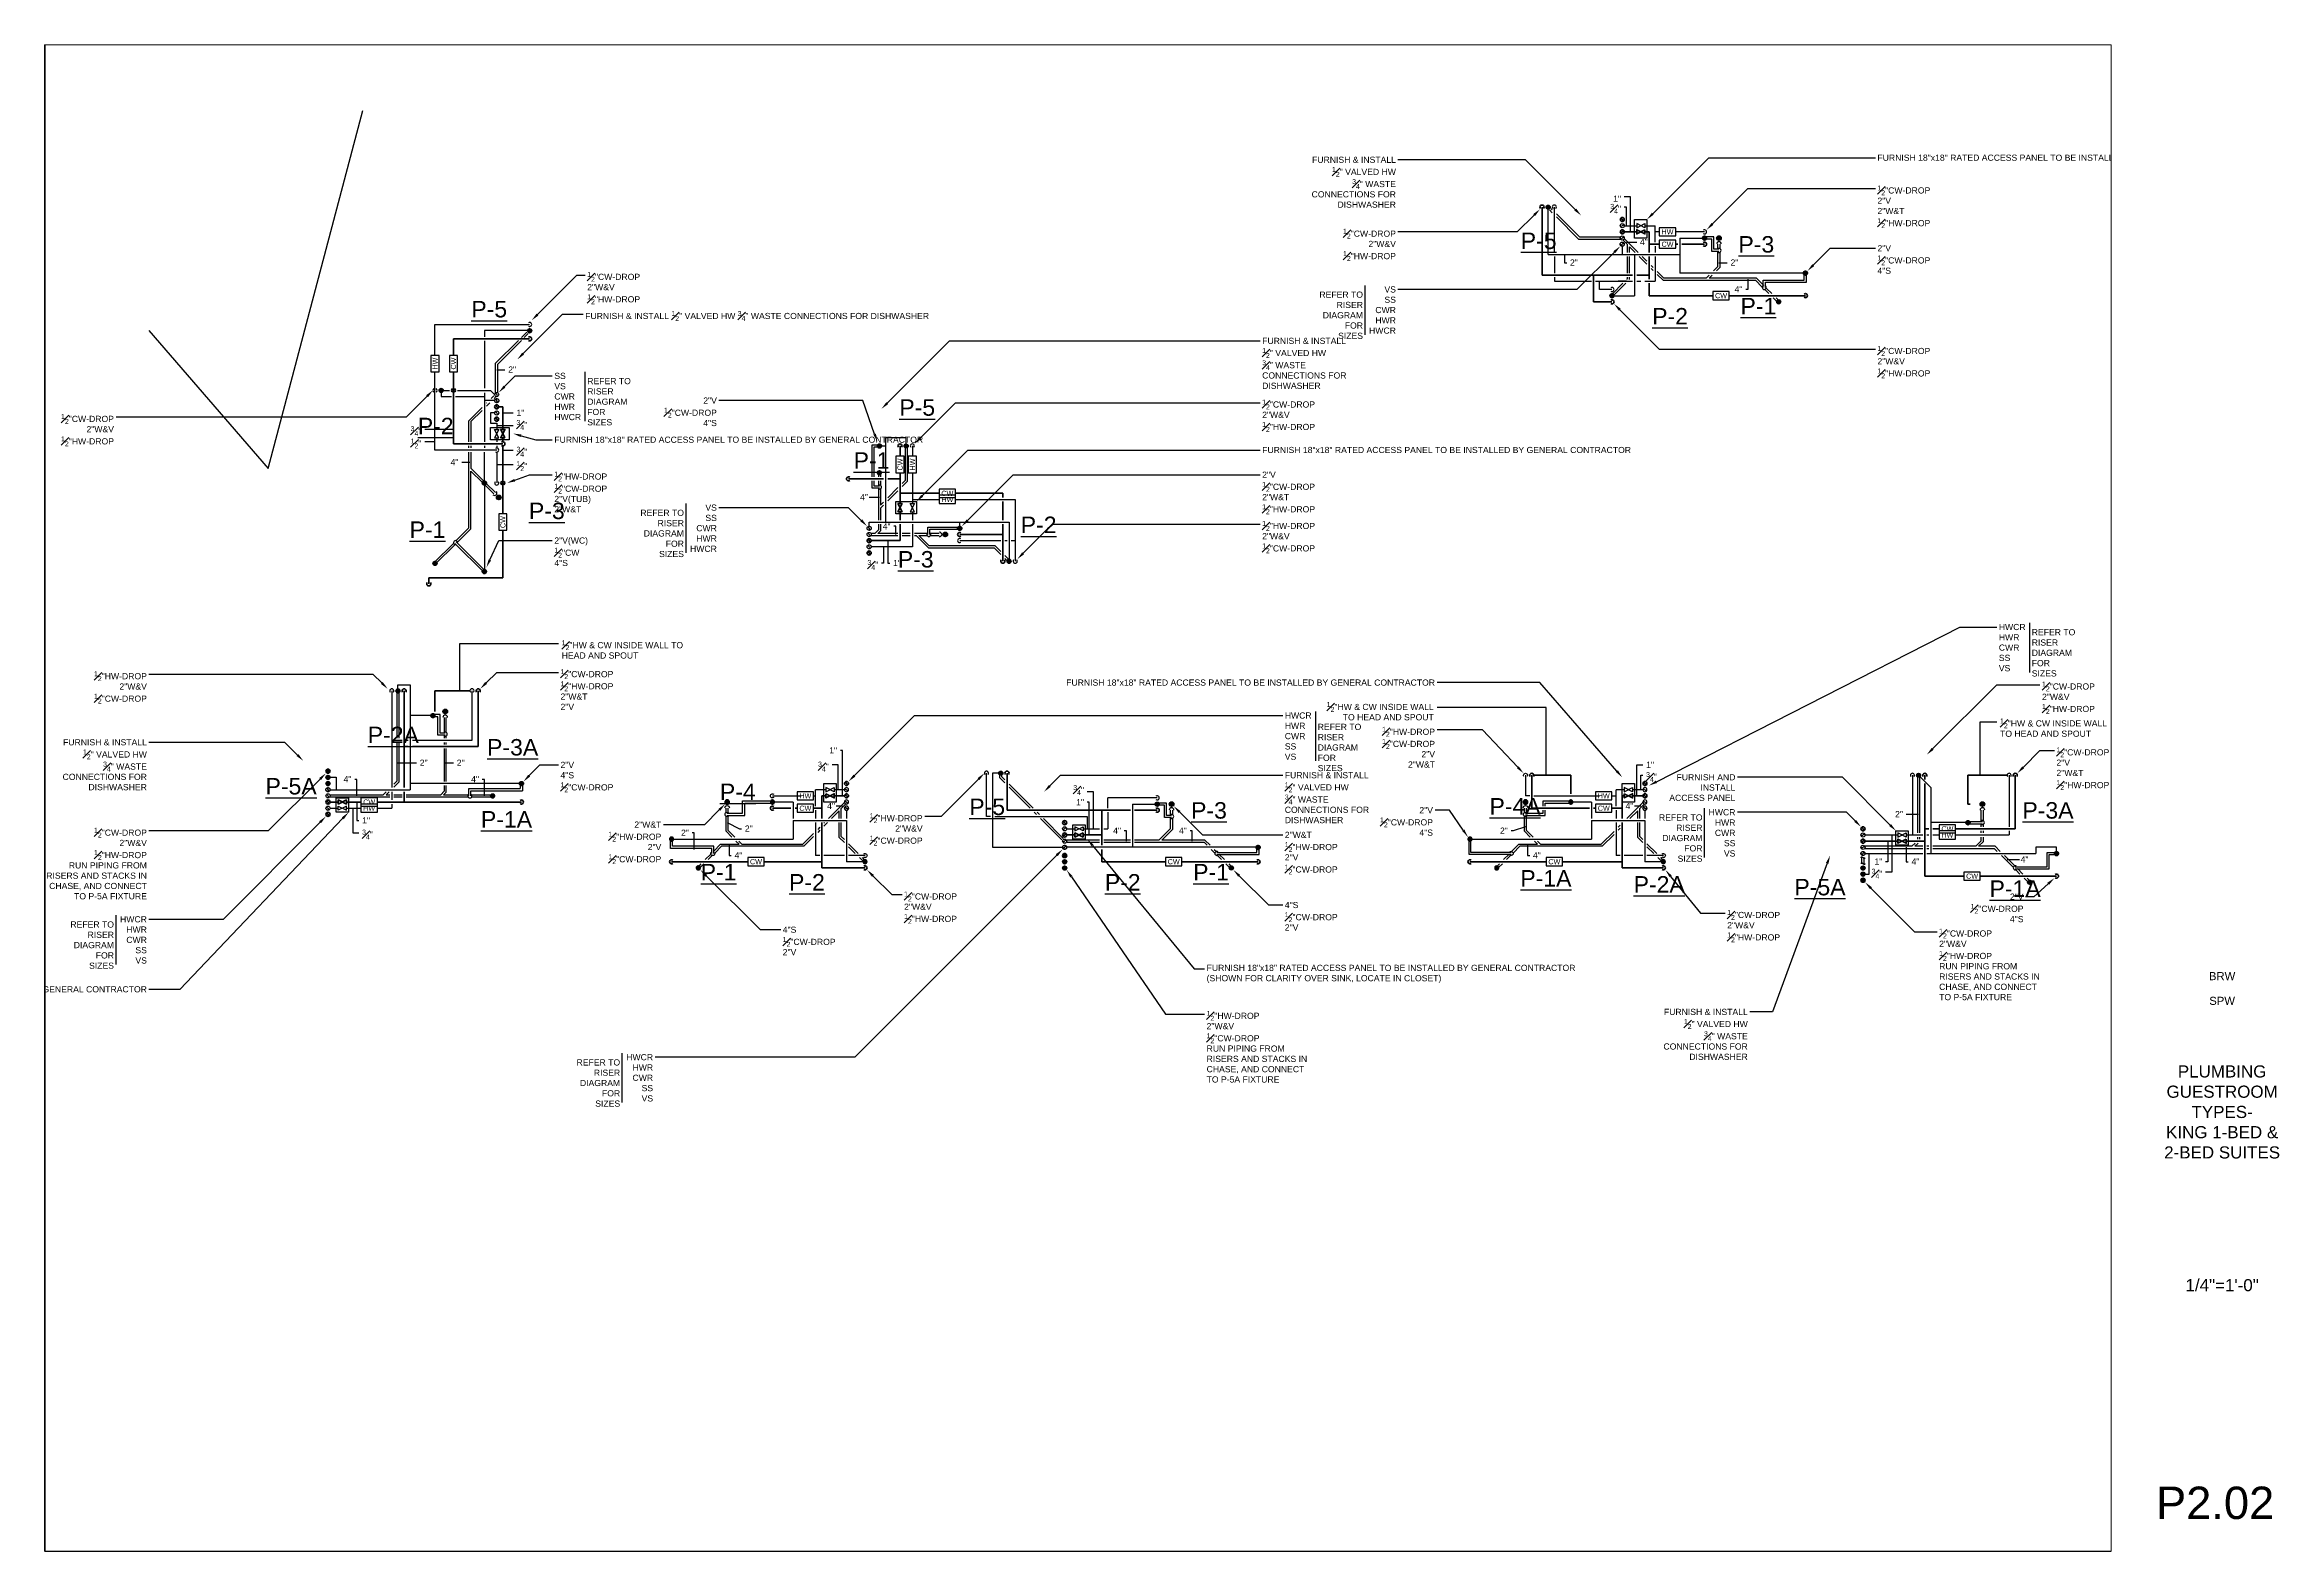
# Paper-space layout '2-02_24x36' of a CAD drawing. Extents: x 1.2 to 35.1, y 0.5 to 23.4.
# The model-space entities are those that its viewports show. They can reach past a viewport. Long polylines and large blocks are cut down to what shows.
import ezdxf
from ezdxf import colors
from ezdxf.entities.mleader import LeaderData, LeaderLine
from ezdxf.enums import TextEntityAlignment as Align
from ezdxf.math import Vec2, Vec3

# ---------------------------------------------------------------- set-up
doc = ezdxf.new("R2010")
doc.units = 0
doc.header["$LTSCALE"] = 18
doc.header["$MEASUREMENT"] = 0
doc.linetypes.add('HIDDEN', pattern=[0.375, 0.25, -0.125])
doc.linetypes.add('VENT', pattern=[0.3, 0.2, -0.1])
for name, color, linetype in [('0-BORDER-TXT', 2, 'Continuous'), ('G-ANNO-TEXT', 70, 'Continuous'), ('P-HW-N', 1, 'Continuous'), ('P-HW-N @ 1 (1)', 1, 'Continuous'), ('P-HW-N @ 1 (2)', 1, 'Continuous'), ('P-HW-N @ 12', 1, 'Continuous'), ('P-HW-N @ 128', 1, 'Continuous'), ('P-HW-N @ 16', 1, 'Continuous'), ('P-HW-N @ 192', 1, 'Continuous'), ('P-HW-N @ 2', 1, 'Continuous'), ('P-HW-N @ 24', 1, 'Continuous'), ('P-HW-N @ 384', 1, 'Continuous'), ('P-HW-N @ 4', 1, 'Continuous'), ('P-HW-N @ 48', 1, 'Continuous'), ('P-HW-N @ 64', 1, 'Continuous'), ('P-HW-N @ 768', 1, 'Continuous'), ('P-HW-N @ 8', 1, 'Continuous'), ('P-HW-N @ 96', 1, 'Continuous'), ('P-SAN-N', 6, 'Continuous'), ('P-SAN-N @ 1 (1)', 6, 'Continuous'), ('P-SAN-N @ 1 (2)', 6, 'Continuous'), ('P-SAN-N @ 12', 6, 'Continuous'), ('P-SAN-N @ 128', 6, 'Continuous'), ('P-SAN-N @ 16', 6, 'Continuous'), ('P-SAN-N @ 192', 6, 'Continuous'), ('P-SAN-N @ 2', 6, 'Continuous'), ('P-SAN-N @ 24', 6, 'Continuous'), ('P-SAN-N @ 384', 6, 'Continuous'), ('P-SAN-N @ 4', 6, 'Continuous'), ('P-SAN-N @ 48', 6, 'Continuous'), ('P-SAN-N @ 64', 6, 'Continuous'), ('P-SAN-N @ 768', 6, 'Continuous'), ('P-SAN-N @ 8', 6, 'Continuous'), ('P-SAN-N @ 96', 6, 'Continuous'), ('P-SANV-N', 5, 'VENT'), ('P-SANV-N @ 1 (1)', 5, 'VENT'), ('P-SANV-N @ 1 (2)', 5, 'VENT'), ('P-SANV-N @ 12', 5, 'VENT'), ('P-SANV-N @ 128', 5, 'VENT'), ('P-SANV-N @ 16', 5, 'VENT'), ('P-SANV-N @ 192', 5, 'VENT'), ('P-SANV-N @ 2', 5, 'VENT'), ('P-SANV-N @ 24', 5, 'VENT'), ('P-SANV-N @ 384', 5, 'VENT'), ('P-SANV-N @ 4', 5, 'VENT'), ('P-SANV-N @ 48', 5, 'VENT'), ('P-SANV-N @ 64', 5, 'VENT'), ('P-SANV-N @ 768', 5, 'VENT'), ('P-SANV-N @ 8', 5, 'VENT'), ('P-SANV-N @ 96', 5, 'VENT')]:
    doc.layers.add(name, color=color, linetype=linetype)
for name, color, linetype, lineweight in [('P-CW-N', 4, 'Continuous', 60), ('P-CW-N @ 1 (1)', 4, 'Continuous', 60), ('P-CW-N @ 1 (2)', 4, 'Continuous', 60), ('P-CW-N @ 12', 4, 'Continuous', 60), ('P-CW-N @ 128', 4, 'Continuous', 60), ('P-CW-N @ 16', 4, 'Continuous', 60), ('P-CW-N @ 192', 4, 'Continuous', 60), ('P-CW-N @ 2', 4, 'Continuous', 60), ('P-CW-N @ 24', 4, 'Continuous', 60), ('P-CW-N @ 384', 4, 'Continuous', 60), ('P-CW-N @ 4', 4, 'Continuous', 60), ('P-CW-N @ 48', 4, 'Continuous', 60), ('P-CW-N @ 64', 4, 'Continuous', 60), ('P-CW-N @ 768', 4, 'Continuous', 60), ('P-CW-N @ 8', 4, 'Continuous', 60), ('P-CW-N @ 96', 4, 'Continuous', 60), ('P-HWC-N', 2, 'Continuous', 60), ('P-HWC-N @ 1 (1)', 2, 'Continuous', 60), ('P-HWC-N @ 1 (2)', 2, 'Continuous', 60), ('P-HWC-N @ 12', 2, 'Continuous', 60), ('P-HWC-N @ 128', 2, 'Continuous', 60), ('P-HWC-N @ 16', 2, 'Continuous', 60), ('P-HWC-N @ 192', 2, 'Continuous', 60), ('P-HWC-N @ 2', 2, 'Continuous', 60), ('P-HWC-N @ 24', 2, 'Continuous', 60), ('P-HWC-N @ 384', 2, 'Continuous', 60), ('P-HWC-N @ 4', 2, 'Continuous', 60), ('P-HWC-N @ 48', 2, 'Continuous', 60), ('P-HWC-N @ 64', 2, 'Continuous', 60), ('P-HWC-N @ 768', 2, 'Continuous', 60), ('P-HWC-N @ 8', 2, 'Continuous', 60), ('P-HWC-N @ 96', 2, 'Continuous', 60)]:
    doc.layers.add(name, color=color, linetype=linetype, lineweight=lineweight)
doc.layers.get('0').freeze()
doc.styles.add('Arial', font='arial.ttf')
doc.styles.add('Arial_1', font='arial.ttf', dxfattribs={"height": 0.092206})
doc.dimstyles.new('Loop048', dxfattribs={"dimscale": 0, "dimtxt": 0.09375, "dimasz": 0.03125, "dimexe": 0.0625, "dimexo": 0.0625, "dimgap": 0.09375, "dimtad": 1, "dimdec": 4, "dimzin": 3, "dimdsep": 46, "dimlunit": 4, "dimtxsty": 'Arial', "dimblk": 'OBLIQUE', "dimcen": 0.09375, "dimdle": 0.0625, "dimclrd": 256, "dimclre": 256, "dimclrt": 256, "dimadec": 4, "dimazin": 0, "dimtfac": 0.8, "dimtdec": 4, "dimtix": 1, "dimtofl": 0, "dimtmove": 1, "dimatfit": 0, "dimldrblk": 'LeaderNoteBlock', "dimfxl": 1, "dimfrac": 1, "dimtolj": 1, "dimtzin": 0, "dimlwd": -1, "dimlwe": -1, "dimarcsym": 0})

psp = doc.layouts.new('2-02_24x36')

# ---------------------------------------------------------------- texts
at = {"layer": '0-BORDER-TXT', "style": 'Arial_1'}
for s, height, p in [('BRW', 0.1228, (34.231, 9.246)), ('SPW', 0.1228, (34.231, 8.871)), ('1/4"=1\'-0"', 0.1844, (34.231, 4.558)), ('P2.02', 0.4917, (34.125, 1.25))]:
    psp.add_text(s, height=height, dxfattribs=at).set_placement(p, align=Align.MIDDLE)
at = {"layer": '0-BORDER-TXT', "insert": (34.231, 7.183), "char_height": 0.1844, "width": 2.51547, "attachment_point": 5, "style": 'Arial_1'}
psp.add_mtext('PLUMBING\\PGUESTROOM\\PTYPES-\\PKING 1-BED &\\P2-BED SUITES', dxfattribs=at)

msp = doc.modelspace()

# ---------------------------------------------------------------- texts
at = {"layer": 'G-ANNO-TEXT', "style": 'Arial'}
for s, insert, char_height, width, attachment_point in [('\\A1;{\\H0.8x;\\S3#4;}"', (10518.6, 5007.9), 4.5, 12.6, 3), ('\\A1;1"', (10518.6, 5013.9), 4.5, 12.6, 3), ('{\\LP-5}', (10445.5, 4987), 12, 68, 1), ('\\A1;4"', (10532.4, 4982.4), 4.5, 29.1, 1), ('{\\LP-3}', (10604.2, 4984.4), 12, 68, 1), ('{\\LP-5}', (9680.5, 4925), 12, 68, 7), ('\\A1;4"', (10607.1, 4947.9), 4.5, 12.6, 3), ('{\\LP-1}', (10605.7, 4939.4), 12, 68, 1), ('{\\LP-2}', (10541.3, 4932), 12, 68, 1), ('{\\LP-5}', (9992.5, 4865.5), 12, 68, 1), ('{\\LP-2}', (9641.5, 4852), 12, 68, 1), ('{\\LP-1}', (9959.2, 4826.9), 12, 68, 1), ('{\\LP-3}', (9722.5, 4778), 12, 68, 7), ('\\A1;4"', (9969.6, 4796.4), 4.5, 29.1, 3), ('{\\LP-1}', (9635.5, 4764.5), 12, 68, 7), ('4"', (9986.1, 4770.6), 4.5, 12.6, 9), ('{\\LP-2}', (10081, 4780), 12, 68, 1), ('\\A1;{\\H0.8x;\\S3#4;}"', (9977.1, 4748.4), 4.5, 12.6, 3), ('1"', (9987.9, 4748.4), 4.5, 12.6, 1), ('{\\LP-3}', (9991.4, 4754.9), 12, 68, 1), ('{\\LP-2A}', (9605, 4626.9), 12, 68, 1), ('{\\LP-3A}', (9692, 4617.9), 12, 68, 1), ('\\A1;1"', (9947.1, 4611.9), 4.5, 12.6, 3), ('\\A1;{\\H0.8x;\\S3#4;}"', (9941.1, 4601.4), 4.5, 12.6, 3), ('\\A1;{\\H0.8x;\\S3#4;}"', (10536.9, 4593.9), 4.5, 12.6, 1), ('\\A1;1"', (10536.9, 4601.4), 4.5, 12.6, 1), ('{\\LP-5A}', (9530.5, 4589.5), 12, 68, 1), ('4"', (9593.1, 4590.9), 4.5, 12.6, 3), ('4"', (9686.1, 4590.9), 4.5, 12.6, 3), ('{\\LP-4}', (9861.7, 4585.4), 12, 68, 1), ('\\A1;{\\H0.8x;\\S3#4;}"', (10127.1, 4577.1), 4.5, 12.6, 9), ('{\\LP-1A}', (9687.5, 4565.4), 12, 68, 1), ('\\A1;4"', (9945.6, 4571.4), 4.5, 29.1, 3), ('{\\LP-5}', (10043.5, 4574.5), 12, 68, 1), ('\\A1;1"', (10127.1, 4569.6), 4.5, 12.6, 9), ('{\\LP-3}', (10205.2, 4571.9), 12, 68, 1), ('{\\LP-4A}', (10422.7, 4574.9), 12, 68, 1), ('\\A1;4"', (10527.6, 4571.4), 4.5, 29.1, 3), ('{\\LP-3A}', (10811.2, 4571.9), 12, 68, 1), ('\\A1;{\\H0.8x;\\S3#4;}"', (9600.9, 4551.9), 4.5, 12.6, 1), ('1"', (9600.9, 4560.9), 4.5, 12.6, 1), ('\\A1;4"', (10154.1, 4553.4), 4.5, 12.6, 3), ('\\A1;4"', (10202.1, 4553.4), 4.5, 12.6, 3), ('\\A1;4"', (9872.4, 4535.4), 4.5, 12.6, 1), ('\\A1;4"', (10454.4, 4535.4), 4.5, 12.6, 1), ('\\A1;1"', (10709.1, 4530.9), 4.5, 12.6, 3), ('\\A1;4"', (10730.4, 4530.9), 4.5, 12.6, 1), ('\\A1;4"', (10809.9, 4532.4), 4.5, 29.1, 1), ('{\\LP-1}', (9873.8, 4526.9), 12, 68, 3), ('{\\LP-2}', (9938.2, 4519.5), 12, 68, 3), ('{\\LP-2}', (10142.3, 4519.5), 12, 68, 1), ('{\\LP-1}', (10206.7, 4526.9), 12, 68, 1), ('{\\LP-1A}', (10445.2, 4522.4), 12, 68, 1), ('{\\LP-2A}', (10527.8, 4518), 12, 68, 1), ('{\\LP-5A}', (10645, 4516), 12, 68, 1), ('\\A1;{\\H0.8x;\\S3#4;}"', (10709.1, 4523.4), 4.5, 12.6, 3), ('{\\LP-1A}', (10787.2, 4514.9), 12, 68, 1)]:
    msp.add_mtext(s, dxfattribs=dict(at, insert=insert, char_height=char_height, width=width, attachment_point=attachment_point))
at = {"layer": 'G-ANNO-TEXT', "char_height": 4.5, "style": 'Arial'}
for s, width, insert, attachment_point in [('2"', 20.1, (10481.4, 4967.4), 1), ('2"', 26.1, (10598.4, 4967.4), 1), ('REFER TO RISER DIAGRAM FOR SIZES', 32.788, (10330.5, 4944), 3), ('2"', 41.1, (9707.4, 4889.4), 1), ('REFER TO RISER DIAGRAM FOR SIZES', 32.788, (9765, 4881), 1), ('1"', 32.1, (9713.4, 4857.9), 1), ('\\A1;{\\H0.8x;\\S3#4;}"', 42.6, (9644.1, 4845.9), 3), ('\\A1;{\\H0.8x;\\S3#4;}"', 32.1, (9713.4, 4850.4), 1), ('\\A1;{\\H0.8x;\\S1#2;}"', 36.6, (9644.1, 4836.9), 3), ('4"', 45.6, (9671.1, 4821.9), 3), ('\\A1;{\\H0.8x;\\S3#4;}"', 41.1, (9713.4, 4830.9), 1), ('\\A1;{\\H0.8x;\\S1#2;}"', 29.1, (9713.4, 4820.4), 1), ('REFER TO RISER DIAGRAM FOR SIZES', 32.788, (9835.5, 4785), 3), ('REFER TO RISER DIAGRAM FOR SIZES', 32.788, (10818, 4698), 1), ('\\A1;{\\H0.8x;\\S1#2;}"HW & CW INSIDE WALL TO HEAD AND SPOUT', 90.6, (9746.4, 4689.9), 1), ('\\A1;{\\H0.8x;\\S1#2;}"HW & CW INSIDE WALL TO HEAD AND SPOUT', 78.6, (10382.1, 4644.9), 3), ('REFER TO RISER DIAGRAM FOR SIZES', 32.788, (10297.5, 4629), 1), ('\\A1;{\\H0.8x;\\S1#2;}"HW & CW INSIDE WALL TO HEAD AND SPOUT', 78.557, (10794.9, 4632.9), 1), ('2"', 20.1, (9642.9, 4602.9), 1), ('2"', 30.6, (9669.9, 4602.9), 1), ('REFER TO RISER DIAGRAM FOR SIZES', 32.788, (10578, 4563), 3), ('2"', 14.1, (10724.1, 4565.4), 3), ('2"', 5.1, (9839.1, 4551.9), 3), ('2"', 12.6, (9879.9, 4554.9), 1), ('2"', 12.6, (10436.1, 4553.4), 3), ('REFER TO RISER DIAGRAM FOR SIZES', 32.788, (9420, 4485), 3), ('REFER TO RISER DIAGRAM FOR SIZES', 32.788, (9789, 4384.5), 3)]:
    msp.add_mtext_dynamic_manual_height_columns(s, width=width, gutter_width=22.5, heights=[0], dxfattribs=dict(at, insert=insert, attachment_point=attachment_point))

# ---------------------------------------------------------------- blocks, each defined once
blk = doc.blocks.new('*U6')
blk.add_lwpolyline([(0, 0.0311, 0.634258), (0, 0, -0.634258), (0, -0.0311)], format="xyb")
blk.add_circle((0, 0), 0.0312)
blk = doc.blocks.new('*U253')
at = {"layer": 'P-CW-N @ 1 (1)', "rotation": 180}
blk.add_blockref('*U6', (9572.7, 4562.5), dxfattribs=at)
at = {"layer": 'P-CW-N @ 1 (2)', "rotation": 180}
blk.add_blockref('*U6', (9572.7, 4562.5), dxfattribs=at)
at = {"layer": 'P-CW-N @ 12', "xscale": 12, "yscale": 12, "zscale": 12, "rotation": 180}
blk.add_blockref('*U6', (9572.7, 4562.5), dxfattribs=at)
at = {"layer": 'P-CW-N @ 128', "xscale": 128, "yscale": 128, "zscale": 128, "rotation": 180}
blk.add_blockref('*U6', (9538.5, 4570.5), dxfattribs=at)
at = {"layer": 'P-CW-N @ 16', "xscale": 16, "yscale": 16, "zscale": 16, "rotation": 180}
blk.add_blockref('*U6', (9572.7, 4562.5), dxfattribs=at)
at = {"layer": 'P-CW-N @ 192', "xscale": 192, "yscale": 192, "zscale": 192, "rotation": 180}
blk.add_blockref('*U6', (9572.7, 4562.5), dxfattribs=at)
at = {"layer": 'P-CW-N @ 2', "xscale": 2, "yscale": 2, "zscale": 2, "rotation": 180}
blk.add_blockref('*U6', (9572.7, 4562.5), dxfattribs=at)
at = {"layer": 'P-CW-N @ 24', "xscale": 24, "yscale": 24, "zscale": 24, "rotation": 180}
blk.add_blockref('*U6', (9572.7, 4562.5), dxfattribs=at)
at = {"layer": 'P-CW-N @ 384', "xscale": 384, "yscale": 384, "zscale": 384, "rotation": 180}
blk.add_blockref('*U6', (9572.7, 4562.5), dxfattribs=at)
at = {"layer": 'P-CW-N @ 4', "xscale": 4, "yscale": 4, "zscale": 4, "rotation": 180}
blk.add_blockref('*U6', (9572.7, 4562.5), dxfattribs=at)
at = {"layer": 'P-CW-N @ 48', "xscale": 48, "yscale": 48, "zscale": 48, "rotation": 180}
blk.add_blockref('*U6', (9576, 4572), dxfattribs=at)
at = {"layer": 'P-CW-N @ 64', "xscale": 64, "yscale": 64, "zscale": 64, "rotation": 180}
blk.add_blockref('*U6', (9572.7, 4562.5), dxfattribs=at)
at = {"layer": 'P-CW-N @ 768', "xscale": 768, "yscale": 768, "zscale": 768, "rotation": 180}
blk.add_blockref('*U6', (9572.7, 4562.5), dxfattribs=at)
at = {"layer": 'P-CW-N @ 8', "xscale": 8, "yscale": 8, "zscale": 8, "rotation": 180}
blk.add_blockref('*U6', (9572.7, 4562.5), dxfattribs=at)
at = {"layer": 'P-CW-N @ 96', "xscale": 96, "yscale": 96, "zscale": 96, "rotation": 180}
blk.add_blockref('*U6', (9572.7, 4562.5), dxfattribs=at)
blk = doc.blocks.new('*U254')
at = {"layer": 'P-HW-N @ 1 (1)', "rotation": 180}
blk.add_blockref('*U6', (9584.7, 4566.5), dxfattribs=at)
at = {"layer": 'P-HW-N @ 1 (2)', "rotation": 180}
blk.add_blockref('*U6', (9584.7, 4566.5), dxfattribs=at)
at = {"layer": 'P-HW-N @ 12', "xscale": 12, "yscale": 12, "zscale": 12, "rotation": 180}
blk.add_blockref('*U6', (9584.7, 4566.5), dxfattribs=at)
at = {"layer": 'P-HW-N @ 128', "xscale": 128, "yscale": 128, "zscale": 128, "rotation": 180}
blk.add_blockref('*U6', (9538.5, 4558.5), dxfattribs=at)
at = {"layer": 'P-HW-N @ 16', "xscale": 16, "yscale": 16, "zscale": 16, "rotation": 180}
blk.add_blockref('*U6', (9584.7, 4566.5), dxfattribs=at)
at = {"layer": 'P-HW-N @ 192', "xscale": 192, "yscale": 192, "zscale": 192, "rotation": 180}
blk.add_blockref('*U6', (9584.7, 4566.5), dxfattribs=at)
at = {"layer": 'P-HW-N @ 2', "xscale": 2, "yscale": 2, "zscale": 2, "rotation": 180}
blk.add_blockref('*U6', (9584.7, 4566.5), dxfattribs=at)
at = {"layer": 'P-HW-N @ 24', "xscale": 24, "yscale": 24, "zscale": 24, "rotation": 180}
blk.add_blockref('*U6', (9584.7, 4566.5), dxfattribs=at)
at = {"layer": 'P-HW-N @ 384', "xscale": 384, "yscale": 384, "zscale": 384, "rotation": 180}
blk.add_blockref('*U6', (9584.7, 4566.5), dxfattribs=at)
at = {"layer": 'P-HW-N @ 4', "xscale": 4, "yscale": 4, "zscale": 4, "rotation": 180}
blk.add_blockref('*U6', (9584.7, 4566.5), dxfattribs=at)
at = {"layer": 'P-HW-N @ 48', "xscale": 48, "yscale": 48, "zscale": 48, "rotation": 180}
blk.add_blockref('*U6', (9576, 4567.5), dxfattribs=at)
at = {"layer": 'P-HW-N @ 64', "xscale": 64, "yscale": 64, "zscale": 64, "rotation": 180}
blk.add_blockref('*U6', (9584.7, 4566.5), dxfattribs=at)
at = {"layer": 'P-HW-N @ 768', "xscale": 768, "yscale": 768, "zscale": 768, "rotation": 180}
blk.add_blockref('*U6', (9584.7, 4566.5), dxfattribs=at)
at = {"layer": 'P-HW-N @ 8', "xscale": 8, "yscale": 8, "zscale": 8, "rotation": 180}
blk.add_blockref('*U6', (9584.7, 4566.5), dxfattribs=at)
at = {"layer": 'P-HW-N @ 96', "xscale": 96, "yscale": 96, "zscale": 96, "rotation": 180}
blk.add_blockref('*U6', (9584.7, 4566.5), dxfattribs=at)
blk = doc.blocks.new('*U255')
at = {"layer": 'P-SAN-N @ 1 (1)', "rotation": 180}
blk.add_blockref('*U6', (9572.7, 4574.5), dxfattribs=at)
at = {"layer": 'P-SAN-N @ 1 (2)', "rotation": 180}
blk.add_blockref('*U6', (9572.7, 4574.5), dxfattribs=at)
at = {"layer": 'P-SAN-N @ 12', "xscale": 12, "yscale": 12, "zscale": 12, "rotation": 180}
blk.add_blockref('*U6', (9572.7, 4574.5), dxfattribs=at)
at = {"layer": 'P-SAN-N @ 128', "xscale": 128, "yscale": 128, "zscale": 128, "rotation": 180}
blk.add_blockref('*U6', (9538.5, 4582.5), dxfattribs=at)
at = {"layer": 'P-SAN-N @ 16', "xscale": 16, "yscale": 16, "zscale": 16, "rotation": 180}
blk.add_blockref('*U6', (9572.7, 4574.5), dxfattribs=at)
at = {"layer": 'P-SAN-N @ 192', "xscale": 192, "yscale": 192, "zscale": 192, "rotation": 180}
blk.add_blockref('*U6', (9572.7, 4574.5), dxfattribs=at)
at = {"layer": 'P-SAN-N @ 2', "xscale": 2, "yscale": 2, "zscale": 2, "rotation": 180}
blk.add_blockref('*U6', (9572.7, 4574.5), dxfattribs=at)
at = {"layer": 'P-SAN-N @ 24', "xscale": 24, "yscale": 24, "zscale": 24, "rotation": 180}
blk.add_blockref('*U6', (9572.7, 4574.5), dxfattribs=at)
at = {"layer": 'P-SAN-N @ 384', "xscale": 384, "yscale": 384, "zscale": 384, "rotation": 180}
blk.add_blockref('*U6', (9572.7, 4574.5), dxfattribs=at)
at = {"layer": 'P-SAN-N @ 4', "xscale": 4, "yscale": 4, "zscale": 4, "rotation": 180}
blk.add_blockref('*U6', (9572.7, 4574.5), dxfattribs=at)
at = {"layer": 'P-SAN-N @ 48', "xscale": 48, "yscale": 48, "zscale": 48, "rotation": 180}
blk.add_blockref('*U6', (9576, 4576.5), dxfattribs=at)
at = {"layer": 'P-SAN-N @ 64', "xscale": 64, "yscale": 64, "zscale": 64, "rotation": 180}
blk.add_blockref('*U6', (9572.7, 4574.5), dxfattribs=at)
at = {"layer": 'P-SAN-N @ 768', "xscale": 768, "yscale": 768, "zscale": 768, "rotation": 180}
blk.add_blockref('*U6', (9572.7, 4574.5), dxfattribs=at)
at = {"layer": 'P-SAN-N @ 8', "xscale": 8, "yscale": 8, "zscale": 8, "rotation": 180}
blk.add_blockref('*U6', (9572.7, 4574.5), dxfattribs=at)
at = {"layer": 'P-SAN-N @ 96', "xscale": 96, "yscale": 96, "zscale": 96, "rotation": 180}
blk.add_blockref('*U6', (9572.7, 4574.5), dxfattribs=at)
blk = doc.blocks.new('*U256')
at = {"layer": 'P-SANV-N @ 1 (1)', "rotation": 180}
blk.add_blockref('*U6', (9572.7, 4586.5), dxfattribs=at)
at = {"layer": 'P-SANV-N @ 1 (2)', "rotation": 180}
blk.add_blockref('*U6', (9572.7, 4586.5), dxfattribs=at)
at = {"layer": 'P-SANV-N @ 12', "xscale": 12, "yscale": 12, "zscale": 12, "rotation": 180}
blk.add_blockref('*U6', (9572.7, 4586.5), dxfattribs=at)
at = {"layer": 'P-SANV-N @ 128', "xscale": 128, "yscale": 128, "zscale": 128, "rotation": 180}
blk.add_blockref('*U6', (9538.5, 4594.5), dxfattribs=at)
at = {"layer": 'P-SANV-N @ 16', "xscale": 16, "yscale": 16, "zscale": 16, "rotation": 180}
blk.add_blockref('*U6', (9572.7, 4586.5), dxfattribs=at)
at = {"layer": 'P-SANV-N @ 192', "xscale": 192, "yscale": 192, "zscale": 192, "rotation": 180}
blk.add_blockref('*U6', (9572.7, 4586.5), dxfattribs=at)
at = {"layer": 'P-SANV-N @ 2', "xscale": 2, "yscale": 2, "zscale": 2, "rotation": 180}
blk.add_blockref('*U6', (9572.7, 4586.5), dxfattribs=at)
at = {"layer": 'P-SANV-N @ 24', "xscale": 24, "yscale": 24, "zscale": 24, "rotation": 180}
blk.add_blockref('*U6', (9572.7, 4586.5), dxfattribs=at)
at = {"layer": 'P-SANV-N @ 384', "xscale": 384, "yscale": 384, "zscale": 384, "rotation": 180}
blk.add_blockref('*U6', (9572.7, 4586.5), dxfattribs=at)
at = {"layer": 'P-SANV-N @ 4', "xscale": 4, "yscale": 4, "zscale": 4, "rotation": 180}
blk.add_blockref('*U6', (9572.7, 4586.5), dxfattribs=at)
at = {"layer": 'P-SANV-N @ 48', "xscale": 48, "yscale": 48, "zscale": 48, "rotation": 180}
blk.add_blockref('*U6', (9576, 4581), dxfattribs=at)
at = {"layer": 'P-SANV-N @ 64', "xscale": 64, "yscale": 64, "zscale": 64, "rotation": 180}
blk.add_blockref('*U6', (9572.7, 4586.5), dxfattribs=at)
at = {"layer": 'P-SANV-N @ 768', "xscale": 768, "yscale": 768, "zscale": 768, "rotation": 180}
blk.add_blockref('*U6', (9572.7, 4586.5), dxfattribs=at)
at = {"layer": 'P-SANV-N @ 8', "xscale": 8, "yscale": 8, "zscale": 8, "rotation": 180}
blk.add_blockref('*U6', (9572.7, 4586.5), dxfattribs=at)
at = {"layer": 'P-SANV-N @ 96', "xscale": 96, "yscale": 96, "zscale": 96, "rotation": 180}
blk.add_blockref('*U6', (9572.7, 4586.5), dxfattribs=at)
blk = doc.blocks.new('*U7')
h = blk.add_hatch()
h.set_pattern_fill('ANSI31', color=256, scale=0.025, angle=135)
edge = h.paths.add_edge_path()
edge.add_arc((0, 0), 0.0313, 0, 360)
blk.add_circle((0, 0), 0.0312)
blk = doc.blocks.new('*U257')
at = {"layer": 'P-SANV-N @ 1 (1)', "rotation": 180}
blk.add_blockref('*U7', (9661.7, 4643), dxfattribs=at)
at = {"layer": 'P-SANV-N @ 1 (2)', "rotation": 180}
blk.add_blockref('*U7', (9661.7, 4643), dxfattribs=at)
at = {"layer": 'P-SANV-N @ 12', "xscale": 12, "yscale": 12, "zscale": 12, "rotation": 180}
blk.add_blockref('*U7', (9661.7, 4643), dxfattribs=at)
at = {"layer": 'P-SANV-N @ 128', "xscale": 128, "yscale": 128, "zscale": 128, "rotation": 180}
blk.add_blockref('*U7', (9651.5, 4627), dxfattribs=at)
at = {"layer": 'P-SANV-N @ 16', "xscale": 16, "yscale": 16, "zscale": 16, "rotation": 180}
blk.add_blockref('*U7', (9661.7, 4643), dxfattribs=at)
at = {"layer": 'P-SANV-N @ 192', "xscale": 192, "yscale": 192, "zscale": 192, "rotation": 180}
blk.add_blockref('*U7', (9661.7, 4643), dxfattribs=at)
at = {"layer": 'P-SANV-N @ 2', "xscale": 2, "yscale": 2, "zscale": 2, "rotation": 180}
blk.add_blockref('*U7', (9661.7, 4643), dxfattribs=at)
at = {"layer": 'P-SANV-N @ 24', "xscale": 24, "yscale": 24, "zscale": 24, "rotation": 180}
blk.add_blockref('*U7', (9661.7, 4643), dxfattribs=at)
at = {"layer": 'P-SANV-N @ 384', "xscale": 384, "yscale": 384, "zscale": 384, "rotation": 180}
blk.add_blockref('*U7', (9661.7, 4643), dxfattribs=at)
at = {"layer": 'P-SANV-N @ 4', "xscale": 4, "yscale": 4, "zscale": 4, "rotation": 180}
blk.add_blockref('*U7', (9661.7, 4643), dxfattribs=at)
at = {"layer": 'P-SANV-N @ 48', "xscale": 48, "yscale": 48, "zscale": 48, "rotation": 180}
blk.add_blockref('*U7', (9652.5, 4635), dxfattribs=at)
at = {"layer": 'P-SANV-N @ 64', "xscale": 64, "yscale": 64, "zscale": 64, "rotation": 180}
blk.add_blockref('*U7', (9661.7, 4643), dxfattribs=at)
at = {"layer": 'P-SANV-N @ 768', "xscale": 768, "yscale": 768, "zscale": 768, "rotation": 180}
blk.add_blockref('*U7', (9661.7, 4643), dxfattribs=at)
at = {"layer": 'P-SANV-N @ 8', "xscale": 8, "yscale": 8, "zscale": 8, "rotation": 180}
blk.add_blockref('*U7', (9661.7, 4643), dxfattribs=at)
at = {"layer": 'P-SANV-N @ 96', "xscale": 96, "yscale": 96, "zscale": 96, "rotation": 180}
blk.add_blockref('*U7', (9661.7, 4643), dxfattribs=at)
blk = doc.blocks.new('*U258')
at = {"layer": 'P-SANV-N @ 1 (1)', "rotation": 180}
blk.add_blockref('*U7', (9726.2, 4589), dxfattribs=at)
at = {"layer": 'P-SANV-N @ 1 (2)', "rotation": 180}
blk.add_blockref('*U7', (9726.2, 4589), dxfattribs=at)
at = {"layer": 'P-SANV-N @ 12', "xscale": 12, "yscale": 12, "zscale": 12, "rotation": 180}
blk.add_blockref('*U7', (9726.2, 4589), dxfattribs=at)
at = {"layer": 'P-SANV-N @ 128', "xscale": 128, "yscale": 128, "zscale": 128, "rotation": 180}
blk.add_blockref('*U7', (9716, 4573), dxfattribs=at)
at = {"layer": 'P-SANV-N @ 16', "xscale": 16, "yscale": 16, "zscale": 16, "rotation": 180}
blk.add_blockref('*U7', (9726.2, 4589), dxfattribs=at)
at = {"layer": 'P-SANV-N @ 192', "xscale": 192, "yscale": 192, "zscale": 192, "rotation": 180}
blk.add_blockref('*U7', (9726.2, 4589), dxfattribs=at)
at = {"layer": 'P-SANV-N @ 2', "xscale": 2, "yscale": 2, "zscale": 2, "rotation": 180}
blk.add_blockref('*U7', (9726.2, 4589), dxfattribs=at)
at = {"layer": 'P-SANV-N @ 24', "xscale": 24, "yscale": 24, "zscale": 24, "rotation": 180}
blk.add_blockref('*U7', (9726.2, 4589), dxfattribs=at)
at = {"layer": 'P-SANV-N @ 384', "xscale": 384, "yscale": 384, "zscale": 384, "rotation": 180}
blk.add_blockref('*U7', (9726.2, 4589), dxfattribs=at)
at = {"layer": 'P-SANV-N @ 4', "xscale": 4, "yscale": 4, "zscale": 4, "rotation": 180}
blk.add_blockref('*U7', (9726.2, 4589), dxfattribs=at)
at = {"layer": 'P-SANV-N @ 48', "xscale": 48, "yscale": 48, "zscale": 48, "rotation": 180}
blk.add_blockref('*U7', (9717, 4585.5), dxfattribs=at)
at = {"layer": 'P-SANV-N @ 64', "xscale": 64, "yscale": 64, "zscale": 64, "rotation": 180}
blk.add_blockref('*U7', (9726.2, 4589), dxfattribs=at)
at = {"layer": 'P-SANV-N @ 768', "xscale": 768, "yscale": 768, "zscale": 768, "rotation": 180}
blk.add_blockref('*U7', (9726.2, 4589), dxfattribs=at)
at = {"layer": 'P-SANV-N @ 8', "xscale": 8, "yscale": 8, "zscale": 8, "rotation": 180}
blk.add_blockref('*U7', (9726.2, 4589), dxfattribs=at)
at = {"layer": 'P-SANV-N @ 96', "xscale": 96, "yscale": 96, "zscale": 96, "rotation": 180}
blk.add_blockref('*U7', (9726.2, 4589), dxfattribs=at)
blk = doc.blocks.new('*U259')
at = {"layer": 'P-SAN-N @ 1 (1)', "rotation": 180}
blk.add_blockref('*U7', (9705.2, 4584.5), dxfattribs=at)
at = {"layer": 'P-SAN-N @ 1 (2)', "rotation": 180}
blk.add_blockref('*U7', (9705.2, 4584.5), dxfattribs=at)
at = {"layer": 'P-SAN-N @ 12', "xscale": 12, "yscale": 12, "zscale": 12, "rotation": 180}
blk.add_blockref('*U7', (9705.2, 4584.5), dxfattribs=at)
at = {"layer": 'P-SAN-N @ 128', "xscale": 128, "yscale": 128, "zscale": 128, "rotation": 180}
blk.add_blockref('*U7', (9695, 4568.5), dxfattribs=at)
at = {"layer": 'P-SAN-N @ 16', "xscale": 16, "yscale": 16, "zscale": 16, "rotation": 180}
blk.add_blockref('*U7', (9705.2, 4584.5), dxfattribs=at)
at = {"layer": 'P-SAN-N @ 192', "xscale": 192, "yscale": 192, "zscale": 192, "rotation": 180}
blk.add_blockref('*U7', (9705.2, 4584.5), dxfattribs=at)
at = {"layer": 'P-SAN-N @ 2', "xscale": 2, "yscale": 2, "zscale": 2, "rotation": 180}
blk.add_blockref('*U7', (9705.2, 4584.5), dxfattribs=at)
at = {"layer": 'P-SAN-N @ 24', "xscale": 24, "yscale": 24, "zscale": 24, "rotation": 180}
blk.add_blockref('*U7', (9705.2, 4584.5), dxfattribs=at)
at = {"layer": 'P-SAN-N @ 384', "xscale": 384, "yscale": 384, "zscale": 384, "rotation": 180}
blk.add_blockref('*U7', (9705.2, 4584.5), dxfattribs=at)
at = {"layer": 'P-SAN-N @ 4', "xscale": 4, "yscale": 4, "zscale": 4, "rotation": 180}
blk.add_blockref('*U7', (9705.2, 4584.5), dxfattribs=at)
at = {"layer": 'P-SAN-N @ 48', "xscale": 48, "yscale": 48, "zscale": 48, "rotation": 180}
blk.add_blockref('*U7', (9696, 4576.5), dxfattribs=at)
at = {"layer": 'P-SAN-N @ 64', "xscale": 64, "yscale": 64, "zscale": 64, "rotation": 180}
blk.add_blockref('*U7', (9705.2, 4584.5), dxfattribs=at)
at = {"layer": 'P-SAN-N @ 768', "xscale": 768, "yscale": 768, "zscale": 768, "rotation": 180}
blk.add_blockref('*U7', (9705.2, 4584.5), dxfattribs=at)
at = {"layer": 'P-SAN-N @ 8', "xscale": 8, "yscale": 8, "zscale": 8, "rotation": 180}
blk.add_blockref('*U7', (9705.2, 4584.5), dxfattribs=at)
at = {"layer": 'P-SAN-N @ 96', "xscale": 96, "yscale": 96, "zscale": 96, "rotation": 180}
blk.add_blockref('*U7', (9705.2, 4584.5), dxfattribs=at)
blk = doc.blocks.new('*U260')
at = {"layer": 'P-SAN-N @ 1 (1)', "rotation": 180}
blk.add_blockref('*U7', (9636.2, 4661), dxfattribs=at)
at = {"layer": 'P-SAN-N @ 1 (2)', "rotation": 180}
blk.add_blockref('*U7', (9636.2, 4661), dxfattribs=at)
at = {"layer": 'P-SAN-N @ 12', "xscale": 12, "yscale": 12, "zscale": 12, "rotation": 180}
blk.add_blockref('*U7', (9636.2, 4661), dxfattribs=at)
at = {"layer": 'P-SAN-N @ 128', "xscale": 128, "yscale": 128, "zscale": 128, "rotation": 180}
blk.add_blockref('*U7', (9626, 4645), dxfattribs=at)
at = {"layer": 'P-SAN-N @ 16', "xscale": 16, "yscale": 16, "zscale": 16, "rotation": 180}
blk.add_blockref('*U7', (9636.2, 4661), dxfattribs=at)
at = {"layer": 'P-SAN-N @ 192', "xscale": 192, "yscale": 192, "zscale": 192, "rotation": 180}
blk.add_blockref('*U7', (9636.2, 4661), dxfattribs=at)
at = {"layer": 'P-SAN-N @ 2', "xscale": 2, "yscale": 2, "zscale": 2, "rotation": 180}
blk.add_blockref('*U7', (9636.2, 4661), dxfattribs=at)
at = {"layer": 'P-SAN-N @ 24', "xscale": 24, "yscale": 24, "zscale": 24, "rotation": 180}
blk.add_blockref('*U7', (9636.2, 4661), dxfattribs=at)
at = {"layer": 'P-SAN-N @ 384', "xscale": 384, "yscale": 384, "zscale": 384, "rotation": 180}
blk.add_blockref('*U7', (9636.2, 4661), dxfattribs=at)
at = {"layer": 'P-SAN-N @ 4', "xscale": 4, "yscale": 4, "zscale": 4, "rotation": 180}
blk.add_blockref('*U7', (9636.2, 4661), dxfattribs=at)
at = {"layer": 'P-SAN-N @ 48', "xscale": 48, "yscale": 48, "zscale": 48, "rotation": 180}
blk.add_blockref('*U7', (9627, 4653), dxfattribs=at)
at = {"layer": 'P-SAN-N @ 64', "xscale": 64, "yscale": 64, "zscale": 64, "rotation": 180}
blk.add_blockref('*U7', (9636.2, 4661), dxfattribs=at)
at = {"layer": 'P-SAN-N @ 768', "xscale": 768, "yscale": 768, "zscale": 768, "rotation": 180}
blk.add_blockref('*U7', (9636.2, 4661), dxfattribs=at)
at = {"layer": 'P-SAN-N @ 8', "xscale": 8, "yscale": 8, "zscale": 8, "rotation": 180}
blk.add_blockref('*U7', (9636.2, 4661), dxfattribs=at)
at = {"layer": 'P-SAN-N @ 96', "xscale": 96, "yscale": 96, "zscale": 96, "rotation": 180}
blk.add_blockref('*U7', (9636.2, 4661), dxfattribs=at)
blk = doc.blocks.new('*U8')
at = {"linetype": 'Continuous'}
blk.add_arc((0, 0), 0.0311, 232.567, 127.433, dxfattribs=at)
blk = doc.blocks.new('*U261')
at = {"layer": 'P-CW-N @ 1 (1)', "rotation": 90}
blk.add_blockref('*U8', (9639.5, 4643.8), dxfattribs=at)
at = {"layer": 'P-CW-N @ 1 (2)', "rotation": 89.99999999999999}
blk.add_blockref('*U8', (9639.5, 4643.8), dxfattribs=at)
at = {"layer": 'P-CW-N @ 12', "xscale": 12, "yscale": 12, "zscale": 12, "rotation": 89.99999999999999}
blk.add_blockref('*U8', (9639.5, 4643.8), dxfattribs=at)
at = {"layer": 'P-CW-N @ 128', "xscale": 128, "yscale": 128, "zscale": 128, "rotation": 89.99999999999999}
blk.add_blockref('*U8', (9623.5, 4654), dxfattribs=at)
at = {"layer": 'P-CW-N @ 16', "xscale": 16, "yscale": 16, "zscale": 16, "rotation": 89.99999999999999}
blk.add_blockref('*U8', (9639.5, 4643.8), dxfattribs=at)
at = {"layer": 'P-CW-N @ 192', "xscale": 192.0000000000001, "yscale": 192.0000000000001, "zscale": 192.0000000000001, "rotation": 89.99999999999999}
blk.add_blockref('*U8', (9639.5, 4643.8), dxfattribs=at)
at = {"layer": 'P-CW-N @ 2', "xscale": 2, "yscale": 2, "zscale": 2, "rotation": 89.99999999999999}
blk.add_blockref('*U8', (9639.5, 4643.8), dxfattribs=at)
at = {"layer": 'P-CW-N @ 24', "xscale": 24.00000000000001, "yscale": 24.00000000000001, "zscale": 24.00000000000001, "rotation": 89.99999999999999}
blk.add_blockref('*U8', (9639.5, 4643.8), dxfattribs=at)
at = {"layer": 'P-CW-N @ 384', "xscale": 384.0000000000001, "yscale": 384.0000000000001, "zscale": 384.0000000000001, "rotation": 89.99999999999999}
blk.add_blockref('*U8', (9639.5, 4643.8), dxfattribs=at)
at = {"layer": 'P-CW-N @ 4', "xscale": 4.000000000000001, "yscale": 4.000000000000001, "zscale": 4.000000000000001, "rotation": 89.99999999999999}
blk.add_blockref('*U8', (9639.5, 4643.8), dxfattribs=at)
at = {"layer": 'P-CW-N @ 48', "xscale": 48.00000000000001, "yscale": 48.00000000000001, "zscale": 48.00000000000001, "rotation": 89.99999999999999}
blk.add_blockref('*U8', (9631.5, 4653), dxfattribs=at)
at = {"layer": 'P-CW-N @ 64', "xscale": 64.00000000000001, "yscale": 64.00000000000001, "zscale": 64.00000000000001, "rotation": 89.99999999999999}
blk.add_blockref('*U8', (9639.5, 4643.8), dxfattribs=at)
at = {"layer": 'P-CW-N @ 768', "xscale": 768.0000000000002, "yscale": 768.0000000000002, "zscale": 768.0000000000002, "rotation": 89.99999999999999}
blk.add_blockref('*U8', (9639.5, 4643.8), dxfattribs=at)
at = {"layer": 'P-CW-N @ 8', "xscale": 8.000000000000002, "yscale": 8.000000000000002, "zscale": 8.000000000000002, "rotation": 89.99999999999999}
blk.add_blockref('*U8', (9639.5, 4643.8), dxfattribs=at)
at = {"layer": 'P-CW-N @ 96', "xscale": 96.00000000000003, "yscale": 96.00000000000003, "zscale": 96.00000000000003, "rotation": 89.99999999999999}
blk.add_blockref('*U8', (9639.5, 4643.8), dxfattribs=at)
blk = doc.blocks.new('*U262')
at = {"layer": 'P-HW-N @ 1 (1)', "rotation": 90}
blk.add_blockref('*U8', (9630.5, 4643.8), dxfattribs=at)
at = {"layer": 'P-HW-N @ 1 (2)', "rotation": 89.99999999999999}
blk.add_blockref('*U8', (9630.5, 4643.8), dxfattribs=at)
at = {"layer": 'P-HW-N @ 12', "xscale": 12, "yscale": 12, "zscale": 12, "rotation": 89.99999999999999}
blk.add_blockref('*U8', (9630.5, 4643.8), dxfattribs=at)
at = {"layer": 'P-HW-N @ 128', "xscale": 128, "yscale": 128, "zscale": 128, "rotation": 89.99999999999999}
blk.add_blockref('*U8', (9614.5, 4654), dxfattribs=at)
at = {"layer": 'P-HW-N @ 16', "xscale": 16, "yscale": 16, "zscale": 16, "rotation": 89.99999999999999}
blk.add_blockref('*U8', (9630.5, 4643.8), dxfattribs=at)
at = {"layer": 'P-HW-N @ 192', "xscale": 192.0000000000001, "yscale": 192.0000000000001, "zscale": 192.0000000000001, "rotation": 89.99999999999999}
blk.add_blockref('*U8', (9630.5, 4643.8), dxfattribs=at)
at = {"layer": 'P-HW-N @ 2', "xscale": 2, "yscale": 2, "zscale": 2, "rotation": 89.99999999999999}
blk.add_blockref('*U8', (9630.5, 4643.8), dxfattribs=at)
at = {"layer": 'P-HW-N @ 24', "xscale": 24.00000000000001, "yscale": 24.00000000000001, "zscale": 24.00000000000001, "rotation": 89.99999999999999}
blk.add_blockref('*U8', (9630.5, 4643.8), dxfattribs=at)
at = {"layer": 'P-HW-N @ 384', "xscale": 384.0000000000001, "yscale": 384.0000000000001, "zscale": 384.0000000000001, "rotation": 89.99999999999999}
blk.add_blockref('*U8', (9630.5, 4643.8), dxfattribs=at)
at = {"layer": 'P-HW-N @ 4', "xscale": 4.000000000000001, "yscale": 4.000000000000001, "zscale": 4.000000000000001, "rotation": 89.99999999999999}
blk.add_blockref('*U8', (9630.5, 4643.8), dxfattribs=at)
at = {"layer": 'P-HW-N @ 48', "xscale": 48.00000000000001, "yscale": 48.00000000000001, "zscale": 48.00000000000001, "rotation": 89.99999999999999}
blk.add_blockref('*U8', (9622.5, 4653), dxfattribs=at)
at = {"layer": 'P-HW-N @ 64', "xscale": 64.00000000000001, "yscale": 64.00000000000001, "zscale": 64.00000000000001, "rotation": 89.99999999999999}
blk.add_blockref('*U8', (9630.5, 4643.8), dxfattribs=at)
at = {"layer": 'P-HW-N @ 768', "xscale": 768.0000000000002, "yscale": 768.0000000000002, "zscale": 768.0000000000002, "rotation": 89.99999999999999}
blk.add_blockref('*U8', (9630.5, 4643.8), dxfattribs=at)
at = {"layer": 'P-HW-N @ 8', "xscale": 8.000000000000002, "yscale": 8.000000000000002, "zscale": 8.000000000000002, "rotation": 89.99999999999999}
blk.add_blockref('*U8', (9630.5, 4643.8), dxfattribs=at)
at = {"layer": 'P-HW-N @ 96', "xscale": 96.00000000000003, "yscale": 96.00000000000003, "zscale": 96.00000000000003, "rotation": 89.99999999999999}
blk.add_blockref('*U8', (9630.5, 4643.8), dxfattribs=at)
blk = doc.blocks.new('*U14')
at = {"linetype": 'Continuous'}
blk.add_arc((0, 0), 0.0311, 322.567, 217.433, dxfattribs=at)
blk = doc.blocks.new('*U263')
at = {"layer": 'P-CW-N @ 1 (1)'}
blk.add_blockref('*U14', (9676.3, 4645), dxfattribs=at)
at = {"layer": 'P-CW-N @ 1 (2)'}
blk.add_blockref('*U14', (9676.3, 4645), dxfattribs=at)
at = {"layer": 'P-CW-N @ 12', "xscale": 12, "yscale": 12, "zscale": 12}
blk.add_blockref('*U14', (9676.3, 4645), dxfattribs=at)
at = {"layer": 'P-CW-N @ 128', "xscale": 128, "yscale": 128, "zscale": 128}
blk.add_blockref('*U14', (9686.5, 4661), dxfattribs=at)
at = {"layer": 'P-CW-N @ 16', "xscale": 16, "yscale": 16, "zscale": 16}
blk.add_blockref('*U14', (9676.3, 4645), dxfattribs=at)
at = {"layer": 'P-CW-N @ 192', "xscale": 192, "yscale": 192, "zscale": 192}
blk.add_blockref('*U14', (9676.3, 4645), dxfattribs=at)
at = {"layer": 'P-CW-N @ 2', "xscale": 2, "yscale": 2, "zscale": 2}
blk.add_blockref('*U14', (9676.3, 4645), dxfattribs=at)
at = {"layer": 'P-CW-N @ 24', "xscale": 24, "yscale": 24, "zscale": 24}
blk.add_blockref('*U14', (9676.3, 4645), dxfattribs=at)
at = {"layer": 'P-CW-N @ 384', "xscale": 384, "yscale": 384, "zscale": 384}
blk.add_blockref('*U14', (9676.3, 4645), dxfattribs=at)
at = {"layer": 'P-CW-N @ 4', "xscale": 4, "yscale": 4, "zscale": 4}
blk.add_blockref('*U14', (9676.3, 4645), dxfattribs=at)
at = {"layer": 'P-CW-N @ 48', "xscale": 48, "yscale": 48, "zscale": 48}
blk.add_blockref('*U14', (9685.5, 4653), dxfattribs=at)
at = {"layer": 'P-CW-N @ 64', "xscale": 64, "yscale": 64, "zscale": 64}
blk.add_blockref('*U14', (9676.3, 4645), dxfattribs=at)
at = {"layer": 'P-CW-N @ 768', "xscale": 768, "yscale": 768, "zscale": 768}
blk.add_blockref('*U14', (9676.3, 4645), dxfattribs=at)
at = {"layer": 'P-CW-N @ 8', "xscale": 8, "yscale": 8, "zscale": 8}
blk.add_blockref('*U14', (9676.3, 4645), dxfattribs=at)
at = {"layer": 'P-CW-N @ 96', "xscale": 96, "yscale": 96, "zscale": 96}
blk.add_blockref('*U14', (9676.3, 4645), dxfattribs=at)
blk = doc.blocks.new('*U264')
at = {"layer": 'P-HW-N @ 1 (1)'}
blk.add_blockref('*U14', (9671.8, 4645), dxfattribs=at)
at = {"layer": 'P-HW-N @ 1 (2)'}
blk.add_blockref('*U14', (9671.8, 4645), dxfattribs=at)
at = {"layer": 'P-HW-N @ 12', "xscale": 12, "yscale": 12, "zscale": 12}
blk.add_blockref('*U14', (9671.8, 4645), dxfattribs=at)
at = {"layer": 'P-HW-N @ 128', "xscale": 128, "yscale": 128, "zscale": 128}
blk.add_blockref('*U14', (9682, 4661), dxfattribs=at)
at = {"layer": 'P-HW-N @ 16', "xscale": 16, "yscale": 16, "zscale": 16}
blk.add_blockref('*U14', (9671.8, 4645), dxfattribs=at)
at = {"layer": 'P-HW-N @ 192', "xscale": 192, "yscale": 192, "zscale": 192}
blk.add_blockref('*U14', (9671.8, 4645), dxfattribs=at)
at = {"layer": 'P-HW-N @ 2', "xscale": 2, "yscale": 2, "zscale": 2}
blk.add_blockref('*U14', (9671.8, 4645), dxfattribs=at)
at = {"layer": 'P-HW-N @ 24', "xscale": 24, "yscale": 24, "zscale": 24}
blk.add_blockref('*U14', (9671.8, 4645), dxfattribs=at)
at = {"layer": 'P-HW-N @ 384', "xscale": 384, "yscale": 384, "zscale": 384}
blk.add_blockref('*U14', (9671.8, 4645), dxfattribs=at)
at = {"layer": 'P-HW-N @ 4', "xscale": 4, "yscale": 4, "zscale": 4}
blk.add_blockref('*U14', (9671.8, 4645), dxfattribs=at)
at = {"layer": 'P-HW-N @ 48', "xscale": 48, "yscale": 48, "zscale": 48}
blk.add_blockref('*U14', (9681, 4653), dxfattribs=at)
at = {"layer": 'P-HW-N @ 64', "xscale": 64, "yscale": 64, "zscale": 64}
blk.add_blockref('*U14', (9671.8, 4645), dxfattribs=at)
at = {"layer": 'P-HW-N @ 768', "xscale": 768, "yscale": 768, "zscale": 768}
blk.add_blockref('*U14', (9671.8, 4645), dxfattribs=at)
at = {"layer": 'P-HW-N @ 8', "xscale": 8, "yscale": 8, "zscale": 8}
blk.add_blockref('*U14', (9671.8, 4645), dxfattribs=at)
at = {"layer": 'P-HW-N @ 96', "xscale": 96, "yscale": 96, "zscale": 96}
blk.add_blockref('*U14', (9671.8, 4645), dxfattribs=at)
blk = doc.blocks.new('*U10')
at = {"linetype": 'Continuous'}
blk.add_lwpolyline([(-0.0625, -0.03125), (-0.0625, 0.03125), (0.0625, -0.03125), (0.0625, 0.03125), (-0.0625, -0.03125)], dxfattribs=at)
blk = doc.blocks.new('*U265')
at = {"layer": 'P-CW-N @ 1 (1)', "rotation": 270}
blk.add_blockref('*U14', (9709, 4581.2), dxfattribs=at)
at = {"layer": 'P-CW-N @ 1 (2)', "rotation": 270}
blk.add_blockref('*U14', (9709, 4581.2), dxfattribs=at)
at = {"layer": 'P-CW-N @ 12', "xscale": 12, "yscale": 12, "zscale": 12, "rotation": 270}
blk.add_blockref('*U14', (9709, 4581.2), dxfattribs=at)
at = {"layer": 'P-CW-N @ 128', "xscale": 128, "yscale": 128, "zscale": 128, "rotation": 270}
blk.add_blockref('*U14', (9725, 4571), dxfattribs=at)
at = {"layer": 'P-CW-N @ 16', "xscale": 16, "yscale": 16, "zscale": 16, "rotation": 270}
blk.add_blockref('*U14', (9709, 4581.2), dxfattribs=at)
at = {"layer": 'P-CW-N @ 192', "xscale": 192, "yscale": 192, "zscale": 192, "rotation": 270}
blk.add_blockref('*U14', (9709, 4581.2), dxfattribs=at)
at = {"layer": 'P-CW-N @ 2', "xscale": 2, "yscale": 2, "zscale": 2, "rotation": 270}
blk.add_blockref('*U14', (9709, 4581.2), dxfattribs=at)
at = {"layer": 'P-CW-N @ 24', "xscale": 24, "yscale": 24, "zscale": 24, "rotation": 270}
blk.add_blockref('*U14', (9709, 4581.2), dxfattribs=at)
at = {"layer": 'P-CW-N @ 384', "xscale": 384, "yscale": 384, "zscale": 384, "rotation": 270}
blk.add_blockref('*U14', (9709, 4581.2), dxfattribs=at)
at = {"layer": 'P-CW-N @ 4', "xscale": 4, "yscale": 4, "zscale": 4, "rotation": 270}
blk.add_blockref('*U14', (9709, 4581.2), dxfattribs=at)
at = {"layer": 'P-CW-N @ 48', "xscale": 48, "yscale": 48, "zscale": 48, "rotation": 270}
blk.add_blockref('*U14', (9717, 4572), dxfattribs=at)
at = {"layer": 'P-CW-N @ 64', "xscale": 64, "yscale": 64, "zscale": 64, "rotation": 270}
blk.add_blockref('*U14', (9709, 4581.2), dxfattribs=at)
at = {"layer": 'P-CW-N @ 768', "xscale": 768, "yscale": 768, "zscale": 768, "rotation": 270}
blk.add_blockref('*U14', (9709, 4581.2), dxfattribs=at)
at = {"layer": 'P-CW-N @ 8', "xscale": 8, "yscale": 8, "zscale": 8, "rotation": 270}
blk.add_blockref('*U14', (9709, 4581.2), dxfattribs=at)
at = {"layer": 'P-CW-N @ 96', "xscale": 96, "yscale": 96, "zscale": 96, "rotation": 270}
blk.add_blockref('*U14', (9709, 4581.2), dxfattribs=at)
blk = doc.blocks.new('*U12')
at = {"layer": 'DEFPOINTS'}
blk.add_lwpolyline([(-0.125, -0.0625), (0.125, -0.0625), (0.125, 0.0625), (-0.125, 0.0625)], close=True, dxfattribs=at)
at = {"style": 'Arial'}
blk.add_text('CW', height=0.07812, dxfattribs=at).set_placement((0, 0), align=Align.MIDDLE)
blk = doc.blocks.new('*U13')
at = {"layer": 'DEFPOINTS'}
blk.add_lwpolyline([(-0.125, -0.0625), (0.125, -0.0625), (0.125, 0.0625), (-0.125, 0.0625)], close=True, dxfattribs=at)
at = {"style": 'Arial'}
blk.add_text('HW', height=0.07812, dxfattribs=at).set_placement((0, 0), align=Align.MIDDLE)
blk = doc.blocks.new('*U511')
at = {"layer": 'P-SAN-N @ 1 (1)', "rotation": 180}
blk.add_blockref('*U7', (9566.8, 4598), dxfattribs=at)
at = {"layer": 'P-SAN-N @ 1 (2)', "rotation": 180}
blk.add_blockref('*U7', (9566.8, 4598), dxfattribs=at)
at = {"layer": 'P-SAN-N @ 12', "xscale": 12, "yscale": 12, "zscale": 12, "rotation": 180}
blk.add_blockref('*U7', (9566.8, 4598), dxfattribs=at)
at = {"layer": 'P-SAN-N @ 128', "xscale": 128, "yscale": 128, "zscale": 128, "rotation": 180}
blk.add_blockref('*U7', (9577, 4582), dxfattribs=at)
at = {"layer": 'P-SAN-N @ 16', "xscale": 16, "yscale": 16, "zscale": 16, "rotation": 180}
blk.add_blockref('*U7', (9566.8, 4598), dxfattribs=at)
at = {"layer": 'P-SAN-N @ 192', "xscale": 192, "yscale": 192, "zscale": 192, "rotation": 180}
blk.add_blockref('*U7', (9566.8, 4598), dxfattribs=at)
at = {"layer": 'P-SAN-N @ 2', "xscale": 2, "yscale": 2, "zscale": 2, "rotation": 180}
blk.add_blockref('*U7', (9566.8, 4598), dxfattribs=at)
at = {"layer": 'P-SAN-N @ 24', "xscale": 24, "yscale": 24, "zscale": 24, "rotation": 180}
blk.add_blockref('*U7', (9566.8, 4598), dxfattribs=at)
at = {"layer": 'P-SAN-N @ 384', "xscale": 384, "yscale": 384, "zscale": 384, "rotation": 180}
blk.add_blockref('*U7', (9566.8, 4598), dxfattribs=at)
at = {"layer": 'P-SAN-N @ 4', "xscale": 4, "yscale": 4, "zscale": 4, "rotation": 180}
blk.add_blockref('*U7', (9566.8, 4598), dxfattribs=at)
at = {"layer": 'P-SAN-N @ 48', "xscale": 48, "yscale": 48, "zscale": 48, "rotation": 180}
blk.add_blockref('*U7', (9576, 4590), dxfattribs=at)
at = {"layer": 'P-SAN-N @ 64', "xscale": 64, "yscale": 64, "zscale": 64, "rotation": 180}
blk.add_blockref('*U7', (9566.8, 4598), dxfattribs=at)
at = {"layer": 'P-SAN-N @ 768', "xscale": 768, "yscale": 768, "zscale": 768, "rotation": 180}
blk.add_blockref('*U7', (9566.8, 4598), dxfattribs=at)
at = {"layer": 'P-SAN-N @ 8', "xscale": 8, "yscale": 8, "zscale": 8, "rotation": 180}
blk.add_blockref('*U7', (9566.8, 4598), dxfattribs=at)
at = {"layer": 'P-SAN-N @ 96', "xscale": 96, "yscale": 96, "zscale": 96, "rotation": 180}
blk.add_blockref('*U7', (9566.8, 4598), dxfattribs=at)
blk = doc.blocks.new('*U33')
h = blk.add_hatch()
h.set_pattern_fill('ANSI31', color=256, scale=0.025, angle=135)
edge = h.paths.add_edge_path()
edge.add_arc((0, 0), 0.0313, 0, 360)
blk.add_circle((0, 0), 0.0312)
blk = doc.blocks.new('*U512')
at = {"layer": 'P-CW-N @ 1 (1)'}
blk.add_blockref('*U33', (9585.2, 4586.5), dxfattribs=at)
at = {"layer": 'P-CW-N @ 1 (2)'}
blk.add_blockref('*U33', (9585.2, 4586.5), dxfattribs=at)
at = {"layer": 'P-CW-N @ 12', "xscale": 12, "yscale": 12, "zscale": 12}
blk.add_blockref('*U33', (9585.2, 4586.5), dxfattribs=at)
at = {"layer": 'P-CW-N @ 128', "xscale": 128, "yscale": 128, "zscale": 128}
blk.add_blockref('*U33', (9575, 4602.5), dxfattribs=at)
at = {"layer": 'P-CW-N @ 16', "xscale": 16, "yscale": 16, "zscale": 16}
blk.add_blockref('*U33', (9585.2, 4586.5), dxfattribs=at)
at = {"layer": 'P-CW-N @ 192', "xscale": 192, "yscale": 192, "zscale": 192}
blk.add_blockref('*U33', (9585.2, 4586.5), dxfattribs=at)
at = {"layer": 'P-CW-N @ 2', "xscale": 2, "yscale": 2, "zscale": 2}
blk.add_blockref('*U33', (9585.2, 4586.5), dxfattribs=at)
at = {"layer": 'P-CW-N @ 24', "xscale": 24, "yscale": 24, "zscale": 24}
blk.add_blockref('*U33', (9585.2, 4586.5), dxfattribs=at)
at = {"layer": 'P-CW-N @ 384', "xscale": 384, "yscale": 384, "zscale": 384}
blk.add_blockref('*U33', (9585.2, 4586.5), dxfattribs=at)
at = {"layer": 'P-CW-N @ 4', "xscale": 4, "yscale": 4, "zscale": 4}
blk.add_blockref('*U33', (9585.2, 4586.5), dxfattribs=at)
at = {"layer": 'P-CW-N @ 48', "xscale": 48, "yscale": 48, "zscale": 48}
blk.add_blockref('*U33', (9576, 4594.5), dxfattribs=at)
at = {"layer": 'P-CW-N @ 64', "xscale": 64, "yscale": 64, "zscale": 64}
blk.add_blockref('*U33', (9585.2, 4586.5), dxfattribs=at)
at = {"layer": 'P-CW-N @ 768', "xscale": 768, "yscale": 768, "zscale": 768}
blk.add_blockref('*U33', (9585.2, 4586.5), dxfattribs=at)
at = {"layer": 'P-CW-N @ 8', "xscale": 8, "yscale": 8, "zscale": 8}
blk.add_blockref('*U33', (9585.2, 4586.5), dxfattribs=at)
at = {"layer": 'P-CW-N @ 96', "xscale": 96, "yscale": 96, "zscale": 96}
blk.add_blockref('*U33', (9585.2, 4586.5), dxfattribs=at)
blk = doc.blocks.new('*U34')
h = blk.add_hatch()
h.set_pattern_fill('ANSI31', color=256, scale=0.025, angle=135)
edge = h.paths.add_edge_path()
edge.add_arc((0, 0), 0.0313, 0, 360)
blk.add_circle((0, 0), 0.0312)
blk = doc.blocks.new('*U513')
at = {"layer": 'P-HW-N @ 1 (1)'}
blk.add_blockref('*U34', (9585.2, 4577.5), dxfattribs=at)
at = {"layer": 'P-HW-N @ 1 (2)'}
blk.add_blockref('*U34', (9585.2, 4577.5), dxfattribs=at)
at = {"layer": 'P-HW-N @ 12', "xscale": 12, "yscale": 12, "zscale": 12}
blk.add_blockref('*U34', (9585.2, 4577.5), dxfattribs=at)
at = {"layer": 'P-HW-N @ 128', "xscale": 128, "yscale": 128, "zscale": 128}
blk.add_blockref('*U34', (9575, 4593.5), dxfattribs=at)
at = {"layer": 'P-HW-N @ 16', "xscale": 16, "yscale": 16, "zscale": 16}
blk.add_blockref('*U34', (9585.2, 4577.5), dxfattribs=at)
at = {"layer": 'P-HW-N @ 192', "xscale": 192, "yscale": 192, "zscale": 192}
blk.add_blockref('*U34', (9585.2, 4577.5), dxfattribs=at)
at = {"layer": 'P-HW-N @ 2', "xscale": 2, "yscale": 2, "zscale": 2}
blk.add_blockref('*U34', (9585.2, 4577.5), dxfattribs=at)
at = {"layer": 'P-HW-N @ 24', "xscale": 24, "yscale": 24, "zscale": 24}
blk.add_blockref('*U34', (9585.2, 4577.5), dxfattribs=at)
at = {"layer": 'P-HW-N @ 384', "xscale": 384, "yscale": 384, "zscale": 384}
blk.add_blockref('*U34', (9585.2, 4577.5), dxfattribs=at)
at = {"layer": 'P-HW-N @ 4', "xscale": 4, "yscale": 4, "zscale": 4}
blk.add_blockref('*U34', (9585.2, 4577.5), dxfattribs=at)
at = {"layer": 'P-HW-N @ 48', "xscale": 48, "yscale": 48, "zscale": 48}
blk.add_blockref('*U34', (9576, 4585.5), dxfattribs=at)
at = {"layer": 'P-HW-N @ 64', "xscale": 64, "yscale": 64, "zscale": 64}
blk.add_blockref('*U34', (9585.2, 4577.5), dxfattribs=at)
at = {"layer": 'P-HW-N @ 768', "xscale": 768, "yscale": 768, "zscale": 768}
blk.add_blockref('*U34', (9585.2, 4577.5), dxfattribs=at)
at = {"layer": 'P-HW-N @ 8', "xscale": 8, "yscale": 8, "zscale": 8}
blk.add_blockref('*U34', (9585.2, 4577.5), dxfattribs=at)
at = {"layer": 'P-HW-N @ 96', "xscale": 96, "yscale": 96, "zscale": 96}
blk.add_blockref('*U34', (9585.2, 4577.5), dxfattribs=at)
blk = doc.blocks.new('*U35')
at = {"linetype": 'Continuous'}
blk.add_circle((0, 0), 0.0352, dxfattribs=at)
blk.add_arc((-0.09, 0), 0.0352, 270, 90, dxfattribs=at)
blk = doc.blocks.new('*U514')
at = {"layer": 'P-SAN-N @ 1 (2)', "rotation": 90}
blk.add_blockref('*U35', (9661.5, 4570.5), dxfattribs=at)
at = {"layer": 'P-SAN-N @ 48', "xscale": 48, "yscale": 48, "zscale": 48, "rotation": 90}
blk.add_blockref('*U35', (9661.5, 4638), dxfattribs=at)
blk = doc.blocks.new('*U515')
at = {"layer": 'P-SANV-N @ 1 (1)', "rotation": 270}
blk.add_blockref('*U14', (9653.5, 4630.7), dxfattribs=at)
at = {"layer": 'P-SANV-N @ 1 (2)', "rotation": 270}
blk.add_blockref('*U14', (9653.5, 4630.7), dxfattribs=at)
at = {"layer": 'P-SANV-N @ 12', "xscale": 12, "yscale": 12, "zscale": 12, "rotation": 270}
blk.add_blockref('*U14', (9653.5, 4630.7), dxfattribs=at)
at = {"layer": 'P-SANV-N @ 128', "xscale": 128, "yscale": 128, "zscale": 128, "rotation": 270}
blk.add_blockref('*U14', (9669.5, 4620.5), dxfattribs=at)
at = {"layer": 'P-SANV-N @ 16', "xscale": 16, "yscale": 16, "zscale": 16, "rotation": 270}
blk.add_blockref('*U14', (9653.5, 4630.7), dxfattribs=at)
at = {"layer": 'P-SANV-N @ 192', "xscale": 192, "yscale": 192, "zscale": 192, "rotation": 270}
blk.add_blockref('*U14', (9653.5, 4630.7), dxfattribs=at)
at = {"layer": 'P-SANV-N @ 2', "xscale": 2, "yscale": 2, "zscale": 2, "rotation": 270}
blk.add_blockref('*U14', (9653.5, 4630.7), dxfattribs=at)
at = {"layer": 'P-SANV-N @ 24', "xscale": 24, "yscale": 24, "zscale": 24, "rotation": 270}
blk.add_blockref('*U14', (9653.5, 4630.7), dxfattribs=at)
at = {"layer": 'P-SANV-N @ 384', "xscale": 384, "yscale": 384, "zscale": 384, "rotation": 270}
blk.add_blockref('*U14', (9653.5, 4630.7), dxfattribs=at)
at = {"layer": 'P-SANV-N @ 4', "xscale": 4, "yscale": 4, "zscale": 4, "rotation": 270}
blk.add_blockref('*U14', (9653.5, 4630.7), dxfattribs=at)
at = {"layer": 'P-SANV-N @ 48', "xscale": 48, "yscale": 48, "zscale": 48, "rotation": 270}
blk.add_blockref('*U14', (9661.5, 4621.5), dxfattribs=at)
at = {"layer": 'P-SANV-N @ 64', "xscale": 64, "yscale": 64, "zscale": 64, "rotation": 270}
blk.add_blockref('*U14', (9653.5, 4630.7), dxfattribs=at)
at = {"layer": 'P-SANV-N @ 768', "xscale": 768, "yscale": 768, "zscale": 768, "rotation": 270}
blk.add_blockref('*U14', (9653.5, 4630.7), dxfattribs=at)
at = {"layer": 'P-SANV-N @ 8', "xscale": 8, "yscale": 8, "zscale": 8, "rotation": 270}
blk.add_blockref('*U14', (9653.5, 4630.7), dxfattribs=at)
at = {"layer": 'P-SANV-N @ 96', "xscale": 96, "yscale": 96, "zscale": 96, "rotation": 270}
blk.add_blockref('*U14', (9653.5, 4630.7), dxfattribs=at)
blk = doc.blocks.new('*U516')
at = {"layer": 'P-SANV-N @ 1 (1)', "rotation": 270}
blk.add_blockref('*U8', (9671.5, 4585.7), dxfattribs=at)
at = {"layer": 'P-SANV-N @ 1 (2)', "rotation": 270}
blk.add_blockref('*U8', (9671.5, 4585.7), dxfattribs=at)
at = {"layer": 'P-SANV-N @ 12', "xscale": 12, "yscale": 12, "zscale": 12, "rotation": 270}
blk.add_blockref('*U8', (9671.5, 4585.7), dxfattribs=at)
at = {"layer": 'P-SANV-N @ 128', "xscale": 128, "yscale": 128, "zscale": 128, "rotation": 270}
blk.add_blockref('*U8', (9687.5, 4575.5), dxfattribs=at)
at = {"layer": 'P-SANV-N @ 16', "xscale": 16, "yscale": 16, "zscale": 16, "rotation": 270}
blk.add_blockref('*U8', (9671.5, 4585.7), dxfattribs=at)
at = {"layer": 'P-SANV-N @ 192', "xscale": 192, "yscale": 192, "zscale": 192, "rotation": 270}
blk.add_blockref('*U8', (9671.5, 4585.7), dxfattribs=at)
at = {"layer": 'P-SANV-N @ 2', "xscale": 2, "yscale": 2, "zscale": 2, "rotation": 270}
blk.add_blockref('*U8', (9671.5, 4585.7), dxfattribs=at)
at = {"layer": 'P-SANV-N @ 24', "xscale": 24, "yscale": 24, "zscale": 24, "rotation": 270}
blk.add_blockref('*U8', (9671.5, 4585.7), dxfattribs=at)
at = {"layer": 'P-SANV-N @ 384', "xscale": 384, "yscale": 384, "zscale": 384, "rotation": 270}
blk.add_blockref('*U8', (9671.5, 4585.7), dxfattribs=at)
at = {"layer": 'P-SANV-N @ 4', "xscale": 4, "yscale": 4, "zscale": 4, "rotation": 270}
blk.add_blockref('*U8', (9671.5, 4585.7), dxfattribs=at)
at = {"layer": 'P-SANV-N @ 48', "xscale": 48, "yscale": 48, "zscale": 48, "rotation": 270}
blk.add_blockref('*U8', (9679.5, 4576.5), dxfattribs=at)
at = {"layer": 'P-SANV-N @ 64', "xscale": 64, "yscale": 64, "zscale": 64, "rotation": 270}
blk.add_blockref('*U8', (9671.5, 4585.7), dxfattribs=at)
at = {"layer": 'P-SANV-N @ 768', "xscale": 768, "yscale": 768, "zscale": 768, "rotation": 270}
blk.add_blockref('*U8', (9671.5, 4585.7), dxfattribs=at)
at = {"layer": 'P-SANV-N @ 8', "xscale": 8, "yscale": 8, "zscale": 8, "rotation": 270}
blk.add_blockref('*U8', (9671.5, 4585.7), dxfattribs=at)
at = {"layer": 'P-SANV-N @ 96', "xscale": 96, "yscale": 96, "zscale": 96, "rotation": 270}
blk.add_blockref('*U8', (9671.5, 4585.7), dxfattribs=at)
blk = doc.blocks.new('*U517')
at = {"layer": 'P-SANV-N @ 1 (1)', "rotation": 180}
blk.add_blockref('*U7', (10047.2, 4769), dxfattribs=at)
at = {"layer": 'P-SANV-N @ 1 (2)', "rotation": 180}
blk.add_blockref('*U7', (10047.2, 4769), dxfattribs=at)
at = {"layer": 'P-SANV-N @ 12', "xscale": 12, "yscale": 12, "zscale": 12, "rotation": 180}
blk.add_blockref('*U7', (10047.2, 4769), dxfattribs=at)
at = {"layer": 'P-SANV-N @ 128', "xscale": 128, "yscale": 128, "zscale": 128, "rotation": 180}
blk.add_blockref('*U7', (10037, 4753), dxfattribs=at)
at = {"layer": 'P-SANV-N @ 16', "xscale": 16, "yscale": 16, "zscale": 16, "rotation": 180}
blk.add_blockref('*U7', (10047.2, 4769), dxfattribs=at)
at = {"layer": 'P-SANV-N @ 192', "xscale": 192, "yscale": 192, "zscale": 192, "rotation": 180}
blk.add_blockref('*U7', (10047.2, 4769), dxfattribs=at)
at = {"layer": 'P-SANV-N @ 2', "xscale": 2, "yscale": 2, "zscale": 2, "rotation": 180}
blk.add_blockref('*U7', (10047.2, 4769), dxfattribs=at)
at = {"layer": 'P-SANV-N @ 24', "xscale": 24, "yscale": 24, "zscale": 24, "rotation": 180}
blk.add_blockref('*U7', (10047.2, 4769), dxfattribs=at)
at = {"layer": 'P-SANV-N @ 384', "xscale": 384, "yscale": 384, "zscale": 384, "rotation": 180}
blk.add_blockref('*U7', (10047.2, 4769), dxfattribs=at)
at = {"layer": 'P-SANV-N @ 4', "xscale": 4, "yscale": 4, "zscale": 4, "rotation": 180}
blk.add_blockref('*U7', (10047.2, 4769), dxfattribs=at)
at = {"layer": 'P-SANV-N @ 48', "xscale": 48, "yscale": 48, "zscale": 48, "rotation": 180}
blk.add_blockref('*U7', (9978, 4831.5), dxfattribs=at)
at = {"layer": 'P-SANV-N @ 64', "xscale": 64, "yscale": 64, "zscale": 64, "rotation": 180}
blk.add_blockref('*U7', (10047.2, 4769), dxfattribs=at)
at = {"layer": 'P-SANV-N @ 768', "xscale": 768, "yscale": 768, "zscale": 768, "rotation": 180}
blk.add_blockref('*U7', (10047.2, 4769), dxfattribs=at)
at = {"layer": 'P-SANV-N @ 8', "xscale": 8, "yscale": 8, "zscale": 8, "rotation": 180}
blk.add_blockref('*U7', (10047.2, 4769), dxfattribs=at)
at = {"layer": 'P-SANV-N @ 96', "xscale": 96, "yscale": 96, "zscale": 96, "rotation": 180}
blk.add_blockref('*U7', (10047.2, 4769), dxfattribs=at)
blk = doc.blocks.new('*U518')
at = {"layer": 'P-SAN-N @ 1 (1)', "rotation": 135}
blk.add_blockref('*U7', (9994.6, 4812.7), dxfattribs=at)
at = {"layer": 'P-SAN-N @ 1 (2)', "rotation": 135}
blk.add_blockref('*U7', (9994.6, 4812.7), dxfattribs=at)
at = {"layer": 'P-SAN-N @ 12', "xscale": 12, "yscale": 12, "zscale": 12, "rotation": 135}
blk.add_blockref('*U7', (9994.6, 4812.7), dxfattribs=at)
at = {"layer": 'P-SAN-N @ 128', "xscale": 128, "yscale": 128, "zscale": 128, "rotation": 135}
blk.add_blockref('*U7', (9976.1, 4808.6), dxfattribs=at)
at = {"layer": 'P-SAN-N @ 16', "xscale": 16, "yscale": 16, "zscale": 16, "rotation": 135}
blk.add_blockref('*U7', (9994.6, 4812.7), dxfattribs=at)
at = {"layer": 'P-SAN-N @ 192', "xscale": 192, "yscale": 192, "zscale": 192, "rotation": 135}
blk.add_blockref('*U7', (9994.6, 4812.7), dxfattribs=at)
at = {"layer": 'P-SAN-N @ 2', "xscale": 2, "yscale": 2, "zscale": 2, "rotation": 135}
blk.add_blockref('*U7', (9994.6, 4812.7), dxfattribs=at)
at = {"layer": 'P-SAN-N @ 24', "xscale": 24, "yscale": 24, "zscale": 24, "rotation": 135}
blk.add_blockref('*U7', (9994.6, 4812.7), dxfattribs=at)
at = {"layer": 'P-SAN-N @ 384', "xscale": 384, "yscale": 384, "zscale": 384, "rotation": 135}
blk.add_blockref('*U7', (9994.6, 4812.7), dxfattribs=at)
at = {"layer": 'P-SAN-N @ 4', "xscale": 4, "yscale": 4, "zscale": 4, "rotation": 135}
blk.add_blockref('*U7', (9994.6, 4812.7), dxfattribs=at)
at = {"layer": 'P-SAN-N @ 48', "xscale": 48, "yscale": 48, "zscale": 48}
blk.add_blockref('*U7', (9978, 4812), dxfattribs=at)
at = {"layer": 'P-SAN-N @ 64', "xscale": 64, "yscale": 64, "zscale": 64, "rotation": 135}
blk.add_blockref('*U7', (9994.6, 4812.7), dxfattribs=at)
at = {"layer": 'P-SAN-N @ 768', "xscale": 768, "yscale": 768, "zscale": 768, "rotation": 135}
blk.add_blockref('*U7', (9994.6, 4812.7), dxfattribs=at)
at = {"layer": 'P-SAN-N @ 8', "xscale": 8, "yscale": 8, "zscale": 8, "rotation": 135}
blk.add_blockref('*U7', (9994.6, 4812.7), dxfattribs=at)
at = {"layer": 'P-SAN-N @ 96', "xscale": 96, "yscale": 96, "zscale": 96, "rotation": 135}
blk.add_blockref('*U7', (9994.6, 4812.7), dxfattribs=at)
blk = doc.blocks.new('*U24')
at = {"linetype": 'Continuous'}
blk.add_arc((0, 0), 0.0311, 52.567, 307.433, dxfattribs=at)
blk = doc.blocks.new('*U519')
at = {"layer": 'P-CW-N @ 1 (1)'}
blk.add_blockref('*U24', (9946.3, 4799.5), dxfattribs=at)
at = {"layer": 'P-CW-N @ 1 (2)'}
blk.add_blockref('*U24', (9946.3, 4799.5), dxfattribs=at)
at = {"layer": 'P-CW-N @ 12', "xscale": 12, "yscale": 12, "zscale": 12}
blk.add_blockref('*U24', (9946.3, 4799.5), dxfattribs=at)
at = {"layer": 'P-CW-N @ 128', "xscale": 128, "yscale": 128, "zscale": 128}
blk.add_blockref('*U24', (9956.5, 4815.5), dxfattribs=at)
at = {"layer": 'P-CW-N @ 16', "xscale": 16, "yscale": 16, "zscale": 16}
blk.add_blockref('*U24', (9946.3, 4799.5), dxfattribs=at)
at = {"layer": 'P-CW-N @ 192', "xscale": 192, "yscale": 192, "zscale": 192}
blk.add_blockref('*U24', (9946.3, 4799.5), dxfattribs=at)
at = {"layer": 'P-CW-N @ 2', "xscale": 2, "yscale": 2, "zscale": 2}
blk.add_blockref('*U24', (9946.3, 4799.5), dxfattribs=at)
at = {"layer": 'P-CW-N @ 24', "xscale": 24, "yscale": 24, "zscale": 24}
blk.add_blockref('*U24', (9946.3, 4799.5), dxfattribs=at)
at = {"layer": 'P-CW-N @ 384', "xscale": 384, "yscale": 384, "zscale": 384}
blk.add_blockref('*U24', (9946.3, 4799.5), dxfattribs=at)
at = {"layer": 'P-CW-N @ 4', "xscale": 4, "yscale": 4, "zscale": 4}
blk.add_blockref('*U24', (9946.3, 4799.5), dxfattribs=at)
at = {"layer": 'P-CW-N @ 48', "xscale": 48, "yscale": 48, "zscale": 48}
blk.add_blockref('*U24', (9955.5, 4807.5), dxfattribs=at)
at = {"layer": 'P-CW-N @ 64', "xscale": 64, "yscale": 64, "zscale": 64}
blk.add_blockref('*U24', (9946.3, 4799.5), dxfattribs=at)
at = {"layer": 'P-CW-N @ 768', "xscale": 768, "yscale": 768, "zscale": 768}
blk.add_blockref('*U24', (9946.3, 4799.5), dxfattribs=at)
at = {"layer": 'P-CW-N @ 8', "xscale": 8, "yscale": 8, "zscale": 8}
blk.add_blockref('*U24', (9946.3, 4799.5), dxfattribs=at)
at = {"layer": 'P-CW-N @ 96', "xscale": 96, "yscale": 96, "zscale": 96}
blk.add_blockref('*U24', (9946.3, 4799.5), dxfattribs=at)
blk = doc.blocks.new('*U520')
at = {"layer": 'P-CW-N @ 1 (1)'}
blk.add_blockref('*U24', (10027.3, 4759), dxfattribs=at)
at = {"layer": 'P-CW-N @ 1 (2)'}
blk.add_blockref('*U24', (10027.3, 4759), dxfattribs=at)
at = {"layer": 'P-CW-N @ 12', "xscale": 12, "yscale": 12, "zscale": 12}
blk.add_blockref('*U24', (10027.3, 4759), dxfattribs=at)
at = {"layer": 'P-CW-N @ 128', "xscale": 128, "yscale": 128, "zscale": 128}
blk.add_blockref('*U24', (10037.5, 4775), dxfattribs=at)
at = {"layer": 'P-CW-N @ 16', "xscale": 16, "yscale": 16, "zscale": 16}
blk.add_blockref('*U24', (10027.3, 4759), dxfattribs=at)
at = {"layer": 'P-CW-N @ 192', "xscale": 192, "yscale": 192, "zscale": 192}
blk.add_blockref('*U24', (10027.3, 4759), dxfattribs=at)
at = {"layer": 'P-CW-N @ 2', "xscale": 2, "yscale": 2, "zscale": 2}
blk.add_blockref('*U24', (10027.3, 4759), dxfattribs=at)
at = {"layer": 'P-CW-N @ 24', "xscale": 24, "yscale": 24, "zscale": 24}
blk.add_blockref('*U24', (10027.3, 4759), dxfattribs=at)
at = {"layer": 'P-CW-N @ 384', "xscale": 384, "yscale": 384, "zscale": 384}
blk.add_blockref('*U24', (10027.3, 4759), dxfattribs=at)
at = {"layer": 'P-CW-N @ 4', "xscale": 4, "yscale": 4, "zscale": 4}
blk.add_blockref('*U24', (10027.3, 4759), dxfattribs=at)
at = {"layer": 'P-CW-N @ 48', "xscale": 48, "yscale": 48, "zscale": 48}
blk.add_blockref('*U24', (10036.5, 4767), dxfattribs=at)
at = {"layer": 'P-CW-N @ 64', "xscale": 64, "yscale": 64, "zscale": 64}
blk.add_blockref('*U24', (10027.3, 4759), dxfattribs=at)
at = {"layer": 'P-CW-N @ 768', "xscale": 768, "yscale": 768, "zscale": 768}
blk.add_blockref('*U24', (10027.3, 4759), dxfattribs=at)
at = {"layer": 'P-CW-N @ 8', "xscale": 8, "yscale": 8, "zscale": 8}
blk.add_blockref('*U24', (10027.3, 4759), dxfattribs=at)
at = {"layer": 'P-CW-N @ 96', "xscale": 96, "yscale": 96, "zscale": 96}
blk.add_blockref('*U24', (10027.3, 4759), dxfattribs=at)
blk = doc.blocks.new('*U31')
at = {"linetype": 'Continuous'}
blk.add_arc((0, 0), 0.0311, 52.567, 307.433, dxfattribs=at)
blk = doc.blocks.new('*U521')
at = {"layer": 'P-HW-N @ 1 (1)'}
blk.add_blockref('*U31', (10027.3, 4754.5), dxfattribs=at)
at = {"layer": 'P-HW-N @ 1 (2)'}
blk.add_blockref('*U31', (10027.3, 4754.5), dxfattribs=at)
at = {"layer": 'P-HW-N @ 12', "xscale": 12, "yscale": 12, "zscale": 12}
blk.add_blockref('*U31', (10027.3, 4754.5), dxfattribs=at)
at = {"layer": 'P-HW-N @ 128', "xscale": 128, "yscale": 128, "zscale": 128}
blk.add_blockref('*U31', (10037.5, 4770.5), dxfattribs=at)
at = {"layer": 'P-HW-N @ 16', "xscale": 16, "yscale": 16, "zscale": 16}
blk.add_blockref('*U31', (10027.3, 4754.5), dxfattribs=at)
at = {"layer": 'P-HW-N @ 192', "xscale": 192, "yscale": 192, "zscale": 192}
blk.add_blockref('*U31', (10027.3, 4754.5), dxfattribs=at)
at = {"layer": 'P-HW-N @ 2', "xscale": 2, "yscale": 2, "zscale": 2}
blk.add_blockref('*U31', (10027.3, 4754.5), dxfattribs=at)
at = {"layer": 'P-HW-N @ 24', "xscale": 24, "yscale": 24, "zscale": 24}
blk.add_blockref('*U31', (10027.3, 4754.5), dxfattribs=at)
at = {"layer": 'P-HW-N @ 384', "xscale": 384, "yscale": 384, "zscale": 384}
blk.add_blockref('*U31', (10027.3, 4754.5), dxfattribs=at)
at = {"layer": 'P-HW-N @ 4', "xscale": 4, "yscale": 4, "zscale": 4}
blk.add_blockref('*U31', (10027.3, 4754.5), dxfattribs=at)
at = {"layer": 'P-HW-N @ 48', "xscale": 48, "yscale": 48, "zscale": 48}
blk.add_blockref('*U31', (10036.5, 4762.5), dxfattribs=at)
at = {"layer": 'P-HW-N @ 64', "xscale": 64, "yscale": 64, "zscale": 64}
blk.add_blockref('*U31', (10027.3, 4754.5), dxfattribs=at)
at = {"layer": 'P-HW-N @ 768', "xscale": 768, "yscale": 768, "zscale": 768}
blk.add_blockref('*U31', (10027.3, 4754.5), dxfattribs=at)
at = {"layer": 'P-HW-N @ 8', "xscale": 8, "yscale": 8, "zscale": 8}
blk.add_blockref('*U31', (10027.3, 4754.5), dxfattribs=at)
at = {"layer": 'P-HW-N @ 96', "xscale": 96, "yscale": 96, "zscale": 96}
blk.add_blockref('*U31', (10027.3, 4754.5), dxfattribs=at)
blk = doc.blocks.new('*U36')
at = {"linetype": 'Continuous'}
blk.add_circle((0, 0), 0.0352, dxfattribs=at)
blk.add_arc((-0.09, 0), 0.0352, 270, 90, dxfattribs=at)
blk = doc.blocks.new('*U522')
at = {"layer": 'P-SAN-N @ 1 (2)'}
blk.add_blockref('*U36', (9958.5, 4767), dxfattribs=at)
at = {"layer": 'P-SAN-N @ 48', "xscale": 48, "yscale": 48, "zscale": 48}
blk.add_blockref('*U36', (10026, 4767), dxfattribs=at)
blk = doc.blocks.new('*U45')
at = {"linetype": 'Continuous'}
blk.add_arc((0, 0), 0.0311, 7.567, 262.433, dxfattribs=at)
blk = doc.blocks.new('*U523')
at = {"layer": 'P-SANV-N @ 1 (1)', "rotation": 225.0000000000001}
blk.add_blockref('*U45', (9993.7, 4815.1), dxfattribs=at)
at = {"layer": 'P-SANV-N @ 1 (2)', "rotation": 225.0000000000001}
blk.add_blockref('*U45', (9993.7, 4815.1), dxfattribs=at)
at = {"layer": 'P-SANV-N @ 12', "xscale": 12, "yscale": 12, "zscale": 12, "rotation": 225.0000000000001}
blk.add_blockref('*U45', (9993.7, 4815.1), dxfattribs=at)
at = {"layer": 'P-SANV-N @ 128', "xscale": 128, "yscale": 128, "zscale": 128, "rotation": 225.0000000000001}
blk.add_blockref('*U45', (9997.9, 4796.6), dxfattribs=at)
at = {"layer": 'P-SANV-N @ 16', "xscale": 16, "yscale": 16, "zscale": 16, "rotation": 225.0000000000001}
blk.add_blockref('*U45', (9993.7, 4815.1), dxfattribs=at)
at = {"layer": 'P-SANV-N @ 192', "xscale": 192, "yscale": 192, "zscale": 192, "rotation": 225.0000000000001}
blk.add_blockref('*U45', (9993.7, 4815.1), dxfattribs=at)
at = {"layer": 'P-SANV-N @ 2', "xscale": 2, "yscale": 2, "zscale": 2, "rotation": 225.0000000000001}
blk.add_blockref('*U45', (9993.7, 4815.1), dxfattribs=at)
at = {"layer": 'P-SANV-N @ 24', "xscale": 24, "yscale": 24, "zscale": 24, "rotation": 225.0000000000001}
blk.add_blockref('*U45', (9993.7, 4815.1), dxfattribs=at)
at = {"layer": 'P-SANV-N @ 384', "xscale": 384, "yscale": 384, "zscale": 384, "rotation": 225.0000000000001}
blk.add_blockref('*U45', (9993.7, 4815.1), dxfattribs=at)
at = {"layer": 'P-SANV-N @ 4', "xscale": 4, "yscale": 4, "zscale": 4, "rotation": 225.0000000000001}
blk.add_blockref('*U45', (9993.7, 4815.1), dxfattribs=at)
at = {"layer": 'P-SANV-N @ 48', "xscale": 48, "yscale": 48, "zscale": 48, "rotation": 225.0000000000001}
blk.add_blockref('*U45', (9978, 4801.5), dxfattribs=at)
at = {"layer": 'P-SANV-N @ 64', "xscale": 64, "yscale": 64, "zscale": 64, "rotation": 225.0000000000001}
blk.add_blockref('*U45', (9993.7, 4815.1), dxfattribs=at)
at = {"layer": 'P-SANV-N @ 768', "xscale": 768, "yscale": 768, "zscale": 768, "rotation": 225.0000000000001}
blk.add_blockref('*U45', (9993.7, 4815.1), dxfattribs=at)
at = {"layer": 'P-SANV-N @ 8', "xscale": 8, "yscale": 8, "zscale": 8, "rotation": 225.0000000000001}
blk.add_blockref('*U45', (9993.7, 4815.1), dxfattribs=at)
at = {"layer": 'P-SANV-N @ 96', "xscale": 96, "yscale": 96, "zscale": 96, "rotation": 225.0000000000001}
blk.add_blockref('*U45', (9993.7, 4815.1), dxfattribs=at)
blk = doc.blocks.new('*U524')
at = {"layer": 'P-SANV-N @ 1 (1)', "rotation": 180}
blk.add_blockref('*U14', (10039.7, 4784), dxfattribs=at)
at = {"layer": 'P-SANV-N @ 1 (2)', "rotation": 180}
blk.add_blockref('*U14', (10039.7, 4784), dxfattribs=at)
at = {"layer": 'P-SANV-N @ 12', "xscale": 12, "yscale": 12, "zscale": 12, "rotation": 180}
blk.add_blockref('*U14', (10039.7, 4784), dxfattribs=at)
at = {"layer": 'P-SANV-N @ 128', "xscale": 128, "yscale": 128, "zscale": 128, "rotation": 180}
blk.add_blockref('*U14', (10029.5, 4768), dxfattribs=at)
at = {"layer": 'P-SANV-N @ 16', "xscale": 16, "yscale": 16, "zscale": 16, "rotation": 180}
blk.add_blockref('*U14', (10039.7, 4784), dxfattribs=at)
at = {"layer": 'P-SANV-N @ 192', "xscale": 192, "yscale": 192, "zscale": 192, "rotation": 180}
blk.add_blockref('*U14', (10039.7, 4784), dxfattribs=at)
at = {"layer": 'P-SANV-N @ 2', "xscale": 2, "yscale": 2, "zscale": 2, "rotation": 180}
blk.add_blockref('*U14', (10039.7, 4784), dxfattribs=at)
at = {"layer": 'P-SANV-N @ 24', "xscale": 24, "yscale": 24, "zscale": 24, "rotation": 180}
blk.add_blockref('*U14', (10039.7, 4784), dxfattribs=at)
at = {"layer": 'P-SANV-N @ 384', "xscale": 384, "yscale": 384, "zscale": 384, "rotation": 180}
blk.add_blockref('*U14', (10039.7, 4784), dxfattribs=at)
at = {"layer": 'P-SANV-N @ 4', "xscale": 4, "yscale": 4, "zscale": 4, "rotation": 180}
blk.add_blockref('*U14', (10039.7, 4784), dxfattribs=at)
at = {"layer": 'P-SANV-N @ 48', "xscale": 48, "yscale": 48, "zscale": 48, "rotation": 180}
blk.add_blockref('*U14', (10014, 4767), dxfattribs=at)
at = {"layer": 'P-SANV-N @ 64', "xscale": 64, "yscale": 64, "zscale": 64, "rotation": 180}
blk.add_blockref('*U14', (10039.7, 4784), dxfattribs=at)
at = {"layer": 'P-SANV-N @ 768', "xscale": 768, "yscale": 768, "zscale": 768, "rotation": 180}
blk.add_blockref('*U14', (10039.7, 4784), dxfattribs=at)
at = {"layer": 'P-SANV-N @ 8', "xscale": 8, "yscale": 8, "zscale": 8, "rotation": 180}
blk.add_blockref('*U14', (10039.7, 4784), dxfattribs=at)
at = {"layer": 'P-SANV-N @ 96', "xscale": 96, "yscale": 96, "zscale": 96, "rotation": 180}
blk.add_blockref('*U14', (10039.7, 4784), dxfattribs=at)
blk = doc.blocks.new('*U525')
at = {"layer": 'P-CW-N @ 1 (1)', "rotation": 179.9999999999999}
blk.add_blockref('*U6', (9983.8, 4767), dxfattribs=at)
at = {"layer": 'P-CW-N @ 1 (2)', "rotation": 179.9999999999999}
blk.add_blockref('*U6', (9983.8, 4767), dxfattribs=at)
at = {"layer": 'P-CW-N @ 12', "xscale": 12, "yscale": 12, "zscale": 12, "rotation": 179.9999999999999}
blk.add_blockref('*U6', (9983.8, 4767), dxfattribs=at)
at = {"layer": 'P-CW-N @ 128', "xscale": 128, "yscale": 128, "zscale": 128, "rotation": 179.9999999999999}
blk.add_blockref('*U6', (9994, 4759), dxfattribs=at)
at = {"layer": 'P-CW-N @ 16', "xscale": 16, "yscale": 16, "zscale": 16, "rotation": 179.9999999999999}
blk.add_blockref('*U6', (9983.8, 4767), dxfattribs=at)
at = {"layer": 'P-CW-N @ 192', "xscale": 192.0000000000001, "yscale": 192.0000000000001, "zscale": 192.0000000000001, "rotation": 179.9999999999999}
blk.add_blockref('*U6', (9983.8, 4767), dxfattribs=at)
at = {"layer": 'P-CW-N @ 2', "xscale": 2, "yscale": 2, "zscale": 2, "rotation": 179.9999999999999}
blk.add_blockref('*U6', (9983.8, 4767), dxfattribs=at)
at = {"layer": 'P-CW-N @ 24', "xscale": 24.00000000000001, "yscale": 24.00000000000001, "zscale": 24.00000000000001, "rotation": 179.9999999999999}
blk.add_blockref('*U6', (9983.8, 4767), dxfattribs=at)
at = {"layer": 'P-CW-N @ 384', "xscale": 384.0000000000001, "yscale": 384.0000000000001, "zscale": 384.0000000000001, "rotation": 179.9999999999999}
blk.add_blockref('*U6', (9983.8, 4767), dxfattribs=at)
at = {"layer": 'P-CW-N @ 4', "xscale": 4, "yscale": 4, "zscale": 4, "rotation": 179.9999999999999}
blk.add_blockref('*U6', (9983.8, 4767), dxfattribs=at)
at = {"layer": 'P-CW-N @ 48', "xscale": 48.00000000000001, "yscale": 48.00000000000001, "zscale": 48.00000000000001, "rotation": 179.9999999999999}
blk.add_blockref('*U6', (9970.5, 4762.5), dxfattribs=at)
at = {"layer": 'P-CW-N @ 64', "xscale": 64, "yscale": 64, "zscale": 64, "rotation": 179.9999999999999}
blk.add_blockref('*U6', (9983.8, 4767), dxfattribs=at)
at = {"layer": 'P-CW-N @ 768', "xscale": 768.0000000000002, "yscale": 768.0000000000002, "zscale": 768.0000000000002, "rotation": 179.9999999999999}
blk.add_blockref('*U6', (9983.8, 4767), dxfattribs=at)
at = {"layer": 'P-CW-N @ 8', "xscale": 8, "yscale": 8, "zscale": 8, "rotation": 179.9999999999999}
blk.add_blockref('*U6', (9983.8, 4767), dxfattribs=at)
at = {"layer": 'P-CW-N @ 96', "xscale": 96.00000000000003, "yscale": 96.00000000000003, "zscale": 96.00000000000003, "rotation": 179.9999999999999}
blk.add_blockref('*U6', (9983.8, 4767), dxfattribs=at)
blk = doc.blocks.new('*U526')
at = {"layer": 'P-HW-N @ 1 (1)', "rotation": 179.9999999999999}
blk.add_blockref('*U6', (9971.8, 4767), dxfattribs=at)
at = {"layer": 'P-HW-N @ 1 (2)', "rotation": 179.9999999999999}
blk.add_blockref('*U6', (9971.8, 4767), dxfattribs=at)
at = {"layer": 'P-HW-N @ 12', "xscale": 12, "yscale": 12, "zscale": 12, "rotation": 179.9999999999999}
blk.add_blockref('*U6', (9971.8, 4767), dxfattribs=at)
at = {"layer": 'P-HW-N @ 128', "xscale": 128, "yscale": 128, "zscale": 128, "rotation": 179.9999999999999}
blk.add_blockref('*U6', (10006, 4759), dxfattribs=at)
at = {"layer": 'P-HW-N @ 16', "xscale": 16, "yscale": 16, "zscale": 16, "rotation": 179.9999999999999}
blk.add_blockref('*U6', (9971.8, 4767), dxfattribs=at)
at = {"layer": 'P-HW-N @ 192', "xscale": 192.0000000000001, "yscale": 192.0000000000001, "zscale": 192.0000000000001, "rotation": 179.9999999999999}
blk.add_blockref('*U6', (9971.8, 4767), dxfattribs=at)
at = {"layer": 'P-HW-N @ 2', "xscale": 2, "yscale": 2, "zscale": 2, "rotation": 179.9999999999999}
blk.add_blockref('*U6', (9971.8, 4767), dxfattribs=at)
at = {"layer": 'P-HW-N @ 24', "xscale": 24.00000000000001, "yscale": 24.00000000000001, "zscale": 24.00000000000001, "rotation": 179.9999999999999}
blk.add_blockref('*U6', (9971.8, 4767), dxfattribs=at)
at = {"layer": 'P-HW-N @ 384', "xscale": 384.0000000000001, "yscale": 384.0000000000001, "zscale": 384.0000000000001, "rotation": 179.9999999999999}
blk.add_blockref('*U6', (9971.8, 4767), dxfattribs=at)
at = {"layer": 'P-HW-N @ 4', "xscale": 4, "yscale": 4, "zscale": 4, "rotation": 179.9999999999999}
blk.add_blockref('*U6', (9971.8, 4767), dxfattribs=at)
at = {"layer": 'P-HW-N @ 48', "xscale": 48.00000000000001, "yscale": 48.00000000000001, "zscale": 48.00000000000001, "rotation": 179.9999999999999}
blk.add_blockref('*U6', (9970.5, 4758), dxfattribs=at)
at = {"layer": 'P-HW-N @ 64', "xscale": 64, "yscale": 64, "zscale": 64, "rotation": 179.9999999999999}
blk.add_blockref('*U6', (9971.8, 4767), dxfattribs=at)
at = {"layer": 'P-HW-N @ 768', "xscale": 768.0000000000002, "yscale": 768.0000000000002, "zscale": 768.0000000000002, "rotation": 179.9999999999999}
blk.add_blockref('*U6', (9971.8, 4767), dxfattribs=at)
at = {"layer": 'P-HW-N @ 8', "xscale": 8, "yscale": 8, "zscale": 8, "rotation": 179.9999999999999}
blk.add_blockref('*U6', (9971.8, 4767), dxfattribs=at)
at = {"layer": 'P-HW-N @ 96', "xscale": 96.00000000000003, "yscale": 96.00000000000003, "zscale": 96.00000000000003, "rotation": 179.9999999999999}
blk.add_blockref('*U6', (9971.8, 4767), dxfattribs=at)
blk = doc.blocks.new('*U527')
at = {"layer": 'P-SAN-N @ 1 (1)', "rotation": 179.9999999999999}
blk.add_blockref('*U6', (9968.8, 4775), dxfattribs=at)
at = {"layer": 'P-SAN-N @ 1 (2)', "rotation": 179.9999999999999}
blk.add_blockref('*U6', (9968.8, 4775), dxfattribs=at)
at = {"layer": 'P-SAN-N @ 12', "xscale": 12, "yscale": 12, "zscale": 12, "rotation": 179.9999999999999}
blk.add_blockref('*U6', (9968.8, 4775), dxfattribs=at)
at = {"layer": 'P-SAN-N @ 128', "xscale": 128, "yscale": 128, "zscale": 128, "rotation": 179.9999999999999}
blk.add_blockref('*U6', (9979, 4759), dxfattribs=at)
at = {"layer": 'P-SAN-N @ 16', "xscale": 16, "yscale": 16, "zscale": 16, "rotation": 179.9999999999999}
blk.add_blockref('*U6', (9968.8, 4775), dxfattribs=at)
at = {"layer": 'P-SAN-N @ 192', "xscale": 192.0000000000001, "yscale": 192.0000000000001, "zscale": 192.0000000000001, "rotation": 179.9999999999999}
blk.add_blockref('*U6', (9968.8, 4775), dxfattribs=at)
at = {"layer": 'P-SAN-N @ 2', "xscale": 2, "yscale": 2, "zscale": 2, "rotation": 179.9999999999999}
blk.add_blockref('*U6', (9968.8, 4775), dxfattribs=at)
at = {"layer": 'P-SAN-N @ 24', "xscale": 24.00000000000001, "yscale": 24.00000000000001, "zscale": 24.00000000000001, "rotation": 179.9999999999999}
blk.add_blockref('*U6', (9968.8, 4775), dxfattribs=at)
at = {"layer": 'P-SAN-N @ 384', "xscale": 384.0000000000001, "yscale": 384.0000000000001, "zscale": 384.0000000000001, "rotation": 179.9999999999999}
blk.add_blockref('*U6', (9968.8, 4775), dxfattribs=at)
at = {"layer": 'P-SAN-N @ 4', "xscale": 4, "yscale": 4, "zscale": 4, "rotation": 179.9999999999999}
blk.add_blockref('*U6', (9968.8, 4775), dxfattribs=at)
at = {"layer": 'P-SAN-N @ 48', "xscale": 48.00000000000001, "yscale": 48.00000000000001, "zscale": 48.00000000000001, "rotation": 179.9999999999999}
blk.add_blockref('*U6', (9970.5, 4767), dxfattribs=at)
at = {"layer": 'P-SAN-N @ 64', "xscale": 64, "yscale": 64, "zscale": 64, "rotation": 179.9999999999999}
blk.add_blockref('*U6', (9968.8, 4775), dxfattribs=at)
at = {"layer": 'P-SAN-N @ 768', "xscale": 768.0000000000002, "yscale": 768.0000000000002, "zscale": 768.0000000000002, "rotation": 179.9999999999999}
blk.add_blockref('*U6', (9968.8, 4775), dxfattribs=at)
at = {"layer": 'P-SAN-N @ 8', "xscale": 8, "yscale": 8, "zscale": 8, "rotation": 179.9999999999999}
blk.add_blockref('*U6', (9968.8, 4775), dxfattribs=at)
at = {"layer": 'P-SAN-N @ 96', "xscale": 96.00000000000003, "yscale": 96.00000000000003, "zscale": 96.00000000000003, "rotation": 179.9999999999999}
blk.add_blockref('*U6', (9968.8, 4775), dxfattribs=at)
blk = doc.blocks.new('*U528')
at = {"layer": 'P-SANV-N @ 1 (1)', "rotation": 179.9999999999999}
blk.add_blockref('*U6', (9956.8, 4775), dxfattribs=at)
at = {"layer": 'P-SANV-N @ 1 (2)', "rotation": 179.9999999999999}
blk.add_blockref('*U6', (9956.8, 4775), dxfattribs=at)
at = {"layer": 'P-SANV-N @ 12', "xscale": 12, "yscale": 12, "zscale": 12, "rotation": 179.9999999999999}
blk.add_blockref('*U6', (9956.8, 4775), dxfattribs=at)
at = {"layer": 'P-SANV-N @ 128', "xscale": 128, "yscale": 128, "zscale": 128, "rotation": 179.9999999999999}
blk.add_blockref('*U6', (9967, 4759), dxfattribs=at)
at = {"layer": 'P-SANV-N @ 16', "xscale": 16, "yscale": 16, "zscale": 16, "rotation": 179.9999999999999}
blk.add_blockref('*U6', (9956.8, 4775), dxfattribs=at)
at = {"layer": 'P-SANV-N @ 192', "xscale": 192.0000000000001, "yscale": 192.0000000000001, "zscale": 192.0000000000001, "rotation": 179.9999999999999}
blk.add_blockref('*U6', (9956.8, 4775), dxfattribs=at)
at = {"layer": 'P-SANV-N @ 2', "xscale": 2, "yscale": 2, "zscale": 2, "rotation": 179.9999999999999}
blk.add_blockref('*U6', (9956.8, 4775), dxfattribs=at)
at = {"layer": 'P-SANV-N @ 24', "xscale": 24.00000000000001, "yscale": 24.00000000000001, "zscale": 24.00000000000001, "rotation": 179.9999999999999}
blk.add_blockref('*U6', (9956.8, 4775), dxfattribs=at)
at = {"layer": 'P-SANV-N @ 384', "xscale": 384.0000000000001, "yscale": 384.0000000000001, "zscale": 384.0000000000001, "rotation": 179.9999999999999}
blk.add_blockref('*U6', (9956.8, 4775), dxfattribs=at)
at = {"layer": 'P-SANV-N @ 4', "xscale": 4, "yscale": 4, "zscale": 4, "rotation": 179.9999999999999}
blk.add_blockref('*U6', (9956.8, 4775), dxfattribs=at)
at = {"layer": 'P-SANV-N @ 48', "xscale": 48.00000000000001, "yscale": 48.00000000000001, "zscale": 48.00000000000001, "rotation": 179.9999999999999}
blk.add_blockref('*U6', (9970.5, 4771.5), dxfattribs=at)
at = {"layer": 'P-SANV-N @ 64', "xscale": 64, "yscale": 64, "zscale": 64, "rotation": 179.9999999999999}
blk.add_blockref('*U6', (9956.8, 4775), dxfattribs=at)
at = {"layer": 'P-SANV-N @ 768', "xscale": 768.0000000000002, "yscale": 768.0000000000002, "zscale": 768.0000000000002, "rotation": 179.9999999999999}
blk.add_blockref('*U6', (9956.8, 4775), dxfattribs=at)
at = {"layer": 'P-SANV-N @ 8', "xscale": 8, "yscale": 8, "zscale": 8, "rotation": 179.9999999999999}
blk.add_blockref('*U6', (9956.8, 4775), dxfattribs=at)
at = {"layer": 'P-SANV-N @ 96', "xscale": 96.00000000000003, "yscale": 96.00000000000003, "zscale": 96.00000000000003, "rotation": 179.9999999999999}
blk.add_blockref('*U6', (9956.8, 4775), dxfattribs=at)
blk = doc.blocks.new('*U529')
at = {"layer": 'P-SAN-N @ 1 (1)', "rotation": 180}
blk.add_blockref('*U7', (10094.8, 4817), dxfattribs=at)
at = {"layer": 'P-SAN-N @ 1 (2)', "rotation": 180}
blk.add_blockref('*U7', (10094.8, 4817), dxfattribs=at)
at = {"layer": 'P-SAN-N @ 12', "xscale": 12, "yscale": 12, "zscale": 12, "rotation": 180}
blk.add_blockref('*U7', (10094.8, 4817), dxfattribs=at)
at = {"layer": 'P-SAN-N @ 128', "xscale": 128, "yscale": 128, "zscale": 128, "rotation": 180}
blk.add_blockref('*U7', (10105, 4801), dxfattribs=at)
at = {"layer": 'P-SAN-N @ 16', "xscale": 16, "yscale": 16, "zscale": 16, "rotation": 180}
blk.add_blockref('*U7', (10094.8, 4817), dxfattribs=at)
at = {"layer": 'P-SAN-N @ 192', "xscale": 192, "yscale": 192, "zscale": 192, "rotation": 180}
blk.add_blockref('*U7', (10094.8, 4817), dxfattribs=at)
at = {"layer": 'P-SAN-N @ 2', "xscale": 2, "yscale": 2, "zscale": 2, "rotation": 180}
blk.add_blockref('*U7', (10094.8, 4817), dxfattribs=at)
at = {"layer": 'P-SAN-N @ 24', "xscale": 24, "yscale": 24, "zscale": 24, "rotation": 180}
blk.add_blockref('*U7', (10094.8, 4817), dxfattribs=at)
at = {"layer": 'P-SAN-N @ 384', "xscale": 384, "yscale": 384, "zscale": 384, "rotation": 180}
blk.add_blockref('*U7', (10094.8, 4817), dxfattribs=at)
at = {"layer": 'P-SAN-N @ 4', "xscale": 4, "yscale": 4, "zscale": 4, "rotation": 180}
blk.add_blockref('*U7', (10094.8, 4817), dxfattribs=at)
at = {"layer": 'P-SAN-N @ 48', "xscale": 48, "yscale": 48, "zscale": 48, "rotation": 180}
blk.add_blockref('*U7', (10072.5, 4747.5), dxfattribs=at)
at = {"layer": 'P-SAN-N @ 64', "xscale": 64, "yscale": 64, "zscale": 64, "rotation": 180}
blk.add_blockref('*U7', (10094.8, 4817), dxfattribs=at)
at = {"layer": 'P-SAN-N @ 768', "xscale": 768, "yscale": 768, "zscale": 768, "rotation": 180}
blk.add_blockref('*U7', (10094.8, 4817), dxfattribs=at)
at = {"layer": 'P-SAN-N @ 8', "xscale": 8, "yscale": 8, "zscale": 8, "rotation": 180}
blk.add_blockref('*U7', (10094.8, 4817), dxfattribs=at)
at = {"layer": 'P-SAN-N @ 96', "xscale": 96, "yscale": 96, "zscale": 96, "rotation": 180}
blk.add_blockref('*U7', (10094.8, 4817), dxfattribs=at)
blk = doc.blocks.new('*U530')
at = {"layer": 'P-CW-N @ 1 (1)', "rotation": 270}
blk.add_blockref('*U8', (10060, 4738.3), dxfattribs=at)
at = {"layer": 'P-CW-N @ 1 (2)', "rotation": 270}
blk.add_blockref('*U8', (10060, 4738.3), dxfattribs=at)
at = {"layer": 'P-CW-N @ 12', "xscale": 12, "yscale": 12, "zscale": 12, "rotation": 270}
blk.add_blockref('*U8', (10060, 4738.3), dxfattribs=at)
at = {"layer": 'P-CW-N @ 128', "xscale": 128, "yscale": 128, "zscale": 128, "rotation": 270}
blk.add_blockref('*U8', (10076, 4748.5), dxfattribs=at)
at = {"layer": 'P-CW-N @ 16', "xscale": 16, "yscale": 16, "zscale": 16, "rotation": 270}
blk.add_blockref('*U8', (10060, 4738.3), dxfattribs=at)
at = {"layer": 'P-CW-N @ 192', "xscale": 192, "yscale": 192, "zscale": 192, "rotation": 270}
blk.add_blockref('*U8', (10060, 4738.3), dxfattribs=at)
at = {"layer": 'P-CW-N @ 2', "xscale": 2, "yscale": 2, "zscale": 2, "rotation": 270}
blk.add_blockref('*U8', (10060, 4738.3), dxfattribs=at)
at = {"layer": 'P-CW-N @ 24', "xscale": 24, "yscale": 24, "zscale": 24, "rotation": 270}
blk.add_blockref('*U8', (10060, 4738.3), dxfattribs=at)
at = {"layer": 'P-CW-N @ 384', "xscale": 384, "yscale": 384, "zscale": 384, "rotation": 270}
blk.add_blockref('*U8', (10060, 4738.3), dxfattribs=at)
at = {"layer": 'P-CW-N @ 4', "xscale": 4, "yscale": 4, "zscale": 4, "rotation": 270}
blk.add_blockref('*U8', (10060, 4738.3), dxfattribs=at)
at = {"layer": 'P-CW-N @ 48', "xscale": 48, "yscale": 48, "zscale": 48, "rotation": 270}
blk.add_blockref('*U8', (10068, 4747.5), dxfattribs=at)
at = {"layer": 'P-CW-N @ 64', "xscale": 64, "yscale": 64, "zscale": 64, "rotation": 270}
blk.add_blockref('*U8', (10060, 4738.3), dxfattribs=at)
at = {"layer": 'P-CW-N @ 768', "xscale": 768, "yscale": 768, "zscale": 768, "rotation": 270}
blk.add_blockref('*U8', (10060, 4738.3), dxfattribs=at)
at = {"layer": 'P-CW-N @ 8', "xscale": 8, "yscale": 8, "zscale": 8, "rotation": 270}
blk.add_blockref('*U8', (10060, 4738.3), dxfattribs=at)
at = {"layer": 'P-CW-N @ 96', "xscale": 96, "yscale": 96, "zscale": 96, "rotation": 270}
blk.add_blockref('*U8', (10060, 4738.3), dxfattribs=at)
blk = doc.blocks.new('*U531')
at = {"layer": 'P-HW-N @ 1 (1)', "rotation": 270}
blk.add_blockref('*U8', (10069, 4738.3), dxfattribs=at)
at = {"layer": 'P-HW-N @ 1 (2)', "rotation": 270}
blk.add_blockref('*U8', (10069, 4738.3), dxfattribs=at)
at = {"layer": 'P-HW-N @ 12', "xscale": 12, "yscale": 12, "zscale": 12, "rotation": 270}
blk.add_blockref('*U8', (10069, 4738.3), dxfattribs=at)
at = {"layer": 'P-HW-N @ 128', "xscale": 128, "yscale": 128, "zscale": 128, "rotation": 270}
blk.add_blockref('*U8', (10085, 4748.5), dxfattribs=at)
at = {"layer": 'P-HW-N @ 16', "xscale": 16, "yscale": 16, "zscale": 16, "rotation": 270}
blk.add_blockref('*U8', (10069, 4738.3), dxfattribs=at)
at = {"layer": 'P-HW-N @ 192', "xscale": 192, "yscale": 192, "zscale": 192, "rotation": 270}
blk.add_blockref('*U8', (10069, 4738.3), dxfattribs=at)
at = {"layer": 'P-HW-N @ 2', "xscale": 2, "yscale": 2, "zscale": 2, "rotation": 270}
blk.add_blockref('*U8', (10069, 4738.3), dxfattribs=at)
at = {"layer": 'P-HW-N @ 24', "xscale": 24, "yscale": 24, "zscale": 24, "rotation": 270}
blk.add_blockref('*U8', (10069, 4738.3), dxfattribs=at)
at = {"layer": 'P-HW-N @ 384', "xscale": 384, "yscale": 384, "zscale": 384, "rotation": 270}
blk.add_blockref('*U8', (10069, 4738.3), dxfattribs=at)
at = {"layer": 'P-HW-N @ 4', "xscale": 4, "yscale": 4, "zscale": 4, "rotation": 270}
blk.add_blockref('*U8', (10069, 4738.3), dxfattribs=at)
at = {"layer": 'P-HW-N @ 48', "xscale": 48, "yscale": 48, "zscale": 48, "rotation": 270}
blk.add_blockref('*U8', (10077, 4747.5), dxfattribs=at)
at = {"layer": 'P-HW-N @ 64', "xscale": 64, "yscale": 64, "zscale": 64, "rotation": 270}
blk.add_blockref('*U8', (10069, 4738.3), dxfattribs=at)
at = {"layer": 'P-HW-N @ 768', "xscale": 768, "yscale": 768, "zscale": 768, "rotation": 270}
blk.add_blockref('*U8', (10069, 4738.3), dxfattribs=at)
at = {"layer": 'P-HW-N @ 8', "xscale": 8, "yscale": 8, "zscale": 8, "rotation": 270}
blk.add_blockref('*U8', (10069, 4738.3), dxfattribs=at)
at = {"layer": 'P-HW-N @ 96', "xscale": 96, "yscale": 96, "zscale": 96, "rotation": 270}
blk.add_blockref('*U8', (10069, 4738.3), dxfattribs=at)
blk = doc.blocks.new('*U532')
at = {"layer": 'P-SANV-N @ 1 (1)', "rotation": 180}
blk.add_blockref('*U7', (10120.7, 4743.5), dxfattribs=at)
at = {"layer": 'P-SANV-N @ 1 (2)', "rotation": 180}
blk.add_blockref('*U7', (10120.7, 4743.5), dxfattribs=at)
at = {"layer": 'P-SANV-N @ 12', "xscale": 12, "yscale": 12, "zscale": 12, "rotation": 180}
blk.add_blockref('*U7', (10120.7, 4743.5), dxfattribs=at)
at = {"layer": 'P-SANV-N @ 128', "xscale": 128, "yscale": 128, "zscale": 128, "rotation": 180}
blk.add_blockref('*U7', (10110.5, 4727.5), dxfattribs=at)
at = {"layer": 'P-SANV-N @ 16', "xscale": 16, "yscale": 16, "zscale": 16, "rotation": 180}
blk.add_blockref('*U7', (10120.7, 4743.5), dxfattribs=at)
at = {"layer": 'P-SANV-N @ 192', "xscale": 192, "yscale": 192, "zscale": 192, "rotation": 180}
blk.add_blockref('*U7', (10120.7, 4743.5), dxfattribs=at)
at = {"layer": 'P-SANV-N @ 2', "xscale": 2, "yscale": 2, "zscale": 2, "rotation": 180}
blk.add_blockref('*U7', (10120.7, 4743.5), dxfattribs=at)
at = {"layer": 'P-SANV-N @ 24', "xscale": 24, "yscale": 24, "zscale": 24, "rotation": 180}
blk.add_blockref('*U7', (10120.7, 4743.5), dxfattribs=at)
at = {"layer": 'P-SANV-N @ 384', "xscale": 384, "yscale": 384, "zscale": 384, "rotation": 180}
blk.add_blockref('*U7', (10120.7, 4743.5), dxfattribs=at)
at = {"layer": 'P-SANV-N @ 4', "xscale": 4, "yscale": 4, "zscale": 4, "rotation": 180}
blk.add_blockref('*U7', (10120.7, 4743.5), dxfattribs=at)
at = {"layer": 'P-SANV-N @ 48', "xscale": 48, "yscale": 48, "zscale": 48, "rotation": 180}
blk.add_blockref('*U7', (10036.5, 4771.5), dxfattribs=at)
at = {"layer": 'P-SANV-N @ 64', "xscale": 64, "yscale": 64, "zscale": 64, "rotation": 180}
blk.add_blockref('*U7', (10120.7, 4743.5), dxfattribs=at)
at = {"layer": 'P-SANV-N @ 768', "xscale": 768, "yscale": 768, "zscale": 768, "rotation": 180}
blk.add_blockref('*U7', (10120.7, 4743.5), dxfattribs=at)
at = {"layer": 'P-SANV-N @ 8', "xscale": 8, "yscale": 8, "zscale": 8, "rotation": 180}
blk.add_blockref('*U7', (10120.7, 4743.5), dxfattribs=at)
at = {"layer": 'P-SANV-N @ 96', "xscale": 96, "yscale": 96, "zscale": 96, "rotation": 180}
blk.add_blockref('*U7', (10120.7, 4743.5), dxfattribs=at)
blk = doc.blocks.new('*U533')
at = {"layer": 'P-SAN-N @ 1 (1)', "rotation": 270}
blk.add_blockref('*U7', (9989.5, 4822.3), dxfattribs=at)
at = {"layer": 'P-SAN-N @ 1 (2)', "rotation": 270}
blk.add_blockref('*U7', (9989.5, 4822.3), dxfattribs=at)
at = {"layer": 'P-SAN-N @ 12', "xscale": 12, "yscale": 12, "zscale": 12, "rotation": 270}
blk.add_blockref('*U7', (9989.5, 4822.3), dxfattribs=at)
at = {"layer": 'P-SAN-N @ 128', "xscale": 128, "yscale": 128, "zscale": 128, "rotation": 270}
blk.add_blockref('*U7', (10005.5, 4832.5), dxfattribs=at)
at = {"layer": 'P-SAN-N @ 16', "xscale": 16, "yscale": 16, "zscale": 16, "rotation": 270}
blk.add_blockref('*U7', (9989.5, 4822.3), dxfattribs=at)
at = {"layer": 'P-SAN-N @ 192', "xscale": 192, "yscale": 192, "zscale": 192, "rotation": 270}
blk.add_blockref('*U7', (9989.5, 4822.3), dxfattribs=at)
at = {"layer": 'P-SAN-N @ 2', "xscale": 2, "yscale": 2, "zscale": 2, "rotation": 270}
blk.add_blockref('*U7', (9989.5, 4822.3), dxfattribs=at)
at = {"layer": 'P-SAN-N @ 24', "xscale": 24, "yscale": 24, "zscale": 24, "rotation": 270}
blk.add_blockref('*U7', (9989.5, 4822.3), dxfattribs=at)
at = {"layer": 'P-SAN-N @ 384', "xscale": 384, "yscale": 384, "zscale": 384, "rotation": 270}
blk.add_blockref('*U7', (9989.5, 4822.3), dxfattribs=at)
at = {"layer": 'P-SAN-N @ 4', "xscale": 4, "yscale": 4, "zscale": 4, "rotation": 270}
blk.add_blockref('*U7', (9989.5, 4822.3), dxfattribs=at)
at = {"layer": 'P-SAN-N @ 48', "xscale": 48, "yscale": 48, "zscale": 48, "rotation": 270}
blk.add_blockref('*U7', (9997.5, 4831.5), dxfattribs=at)
at = {"layer": 'P-SAN-N @ 64', "xscale": 64, "yscale": 64, "zscale": 64, "rotation": 270}
blk.add_blockref('*U7', (9989.5, 4822.3), dxfattribs=at)
at = {"layer": 'P-SAN-N @ 768', "xscale": 768, "yscale": 768, "zscale": 768, "rotation": 270}
blk.add_blockref('*U7', (9989.5, 4822.3), dxfattribs=at)
at = {"layer": 'P-SAN-N @ 8', "xscale": 8, "yscale": 8, "zscale": 8, "rotation": 270}
blk.add_blockref('*U7', (9989.5, 4822.3), dxfattribs=at)
at = {"layer": 'P-SAN-N @ 96', "xscale": 96, "yscale": 96, "zscale": 96, "rotation": 270}
blk.add_blockref('*U7', (9989.5, 4822.3), dxfattribs=at)
blk = doc.blocks.new('*U534')
at = {"layer": 'P-CW-N @ 1 (1)', "rotation": 90}
blk.add_blockref('*U8', (10001, 4840.7), dxfattribs=at)
at = {"layer": 'P-CW-N @ 1 (2)', "rotation": 90}
blk.add_blockref('*U8', (10001, 4840.7), dxfattribs=at)
at = {"layer": 'P-CW-N @ 12', "xscale": 12, "yscale": 12, "zscale": 12, "rotation": 90}
blk.add_blockref('*U8', (10001, 4840.7), dxfattribs=at)
at = {"layer": 'P-CW-N @ 128', "xscale": 128, "yscale": 128, "zscale": 128, "rotation": 90}
blk.add_blockref('*U8', (9985, 4830.5), dxfattribs=at)
at = {"layer": 'P-CW-N @ 16', "xscale": 16, "yscale": 16, "zscale": 16, "rotation": 90}
blk.add_blockref('*U8', (10001, 4840.7), dxfattribs=at)
at = {"layer": 'P-CW-N @ 192', "xscale": 192, "yscale": 192, "zscale": 192, "rotation": 90}
blk.add_blockref('*U8', (10001, 4840.7), dxfattribs=at)
at = {"layer": 'P-CW-N @ 2', "xscale": 2, "yscale": 2, "zscale": 2, "rotation": 90}
blk.add_blockref('*U8', (10001, 4840.7), dxfattribs=at)
at = {"layer": 'P-CW-N @ 24', "xscale": 24, "yscale": 24, "zscale": 24, "rotation": 90}
blk.add_blockref('*U8', (10001, 4840.7), dxfattribs=at)
at = {"layer": 'P-CW-N @ 384', "xscale": 384, "yscale": 384, "zscale": 384, "rotation": 90}
blk.add_blockref('*U8', (10001, 4840.7), dxfattribs=at)
at = {"layer": 'P-CW-N @ 4', "xscale": 4, "yscale": 4, "zscale": 4, "rotation": 90}
blk.add_blockref('*U8', (10001, 4840.7), dxfattribs=at)
at = {"layer": 'P-CW-N @ 48', "xscale": 48, "yscale": 48, "zscale": 48, "rotation": 90}
blk.add_blockref('*U8', (9993, 4831.5), dxfattribs=at)
at = {"layer": 'P-CW-N @ 64', "xscale": 64, "yscale": 64, "zscale": 64, "rotation": 90}
blk.add_blockref('*U8', (10001, 4840.7), dxfattribs=at)
at = {"layer": 'P-CW-N @ 768', "xscale": 768, "yscale": 768, "zscale": 768, "rotation": 90}
blk.add_blockref('*U8', (10001, 4840.7), dxfattribs=at)
at = {"layer": 'P-CW-N @ 8', "xscale": 8, "yscale": 8, "zscale": 8, "rotation": 90}
blk.add_blockref('*U8', (10001, 4840.7), dxfattribs=at)
at = {"layer": 'P-CW-N @ 96', "xscale": 96, "yscale": 96, "zscale": 96, "rotation": 90}
blk.add_blockref('*U8', (10001, 4840.7), dxfattribs=at)
blk = doc.blocks.new('*U535')
at = {"layer": 'P-HW-N @ 1 (1)', "rotation": 90}
blk.add_blockref('*U8', (10010, 4840.7), dxfattribs=at)
at = {"layer": 'P-HW-N @ 1 (2)', "rotation": 90}
blk.add_blockref('*U8', (10010, 4840.7), dxfattribs=at)
at = {"layer": 'P-HW-N @ 12', "xscale": 12, "yscale": 12, "zscale": 12, "rotation": 90}
blk.add_blockref('*U8', (10010, 4840.7), dxfattribs=at)
at = {"layer": 'P-HW-N @ 128', "xscale": 128, "yscale": 128, "zscale": 128, "rotation": 90}
blk.add_blockref('*U8', (9994, 4830.5), dxfattribs=at)
at = {"layer": 'P-HW-N @ 16', "xscale": 16, "yscale": 16, "zscale": 16, "rotation": 90}
blk.add_blockref('*U8', (10010, 4840.7), dxfattribs=at)
at = {"layer": 'P-HW-N @ 192', "xscale": 192, "yscale": 192, "zscale": 192, "rotation": 90}
blk.add_blockref('*U8', (10010, 4840.7), dxfattribs=at)
at = {"layer": 'P-HW-N @ 2', "xscale": 2, "yscale": 2, "zscale": 2, "rotation": 90}
blk.add_blockref('*U8', (10010, 4840.7), dxfattribs=at)
at = {"layer": 'P-HW-N @ 24', "xscale": 24, "yscale": 24, "zscale": 24, "rotation": 90}
blk.add_blockref('*U8', (10010, 4840.7), dxfattribs=at)
at = {"layer": 'P-HW-N @ 384', "xscale": 384, "yscale": 384, "zscale": 384, "rotation": 90}
blk.add_blockref('*U8', (10010, 4840.7), dxfattribs=at)
at = {"layer": 'P-HW-N @ 4', "xscale": 4, "yscale": 4, "zscale": 4, "rotation": 90}
blk.add_blockref('*U8', (10010, 4840.7), dxfattribs=at)
at = {"layer": 'P-HW-N @ 48', "xscale": 48, "yscale": 48, "zscale": 48, "rotation": 90}
blk.add_blockref('*U8', (10002, 4831.5), dxfattribs=at)
at = {"layer": 'P-HW-N @ 64', "xscale": 64, "yscale": 64, "zscale": 64, "rotation": 90}
blk.add_blockref('*U8', (10010, 4840.7), dxfattribs=at)
at = {"layer": 'P-HW-N @ 768', "xscale": 768, "yscale": 768, "zscale": 768, "rotation": 90}
blk.add_blockref('*U8', (10010, 4840.7), dxfattribs=at)
at = {"layer": 'P-HW-N @ 8', "xscale": 8, "yscale": 8, "zscale": 8, "rotation": 90}
blk.add_blockref('*U8', (10010, 4840.7), dxfattribs=at)
at = {"layer": 'P-HW-N @ 96', "xscale": 96, "yscale": 96, "zscale": 96, "rotation": 90}
blk.add_blockref('*U8', (10010, 4840.7), dxfattribs=at)
blk = doc.blocks.new('_Oblique')
at = {"color": 0, "linetype": 'ByBlock', "lineweight": -2}
blk.add_line((-0.5, -0.5), (0.5, 0.5), dxfattribs=at)
blk = doc.blocks.new('LeaderNoteBlock')
blk.add_ellipse((0, 0), major_axis=(1, 0), ratio=0.25, start_param=5.387521, end_param=10.320443)
blk = doc.blocks.new('*U536')
at = {"layer": 'P-SANV-N @ 1 (1)'}
blk.add_blockref('*U7', (10568.8, 4981), dxfattribs=at)
at = {"layer": 'P-SANV-N @ 1 (2)'}
blk.add_blockref('*U7', (10568.8, 4981), dxfattribs=at)
at = {"layer": 'P-SANV-N @ 12', "xscale": 12, "yscale": 12, "zscale": 12}
blk.add_blockref('*U7', (10568.8, 4981), dxfattribs=at)
at = {"layer": 'P-SANV-N @ 128', "xscale": 128, "yscale": 128, "zscale": 128}
blk.add_blockref('*U7', (10579, 4997), dxfattribs=at)
at = {"layer": 'P-SANV-N @ 16', "xscale": 16, "yscale": 16, "zscale": 16}
blk.add_blockref('*U7', (10568.8, 4981), dxfattribs=at)
at = {"layer": 'P-SANV-N @ 192', "xscale": 192, "yscale": 192, "zscale": 192}
blk.add_blockref('*U7', (10568.8, 4981), dxfattribs=at)
at = {"layer": 'P-SANV-N @ 2', "xscale": 2, "yscale": 2, "zscale": 2}
blk.add_blockref('*U7', (10568.8, 4981), dxfattribs=at)
at = {"layer": 'P-SANV-N @ 24', "xscale": 24, "yscale": 24, "zscale": 24}
blk.add_blockref('*U7', (10568.8, 4981), dxfattribs=at)
at = {"layer": 'P-SANV-N @ 384', "xscale": 384, "yscale": 384, "zscale": 384}
blk.add_blockref('*U7', (10568.8, 4981), dxfattribs=at)
at = {"layer": 'P-SANV-N @ 4', "xscale": 4, "yscale": 4, "zscale": 4}
blk.add_blockref('*U7', (10568.8, 4981), dxfattribs=at)
at = {"layer": 'P-SANV-N @ 48', "xscale": 48, "yscale": 48, "zscale": 48}
blk.add_blockref('*U7', (10653, 4957.5), dxfattribs=at)
at = {"layer": 'P-SANV-N @ 64', "xscale": 64, "yscale": 64, "zscale": 64}
blk.add_blockref('*U7', (10568.8, 4981), dxfattribs=at)
at = {"layer": 'P-SANV-N @ 768', "xscale": 768, "yscale": 768, "zscale": 768}
blk.add_blockref('*U7', (10568.8, 4981), dxfattribs=at)
at = {"layer": 'P-SANV-N @ 8', "xscale": 8, "yscale": 8, "zscale": 8}
blk.add_blockref('*U7', (10568.8, 4981), dxfattribs=at)
at = {"layer": 'P-SANV-N @ 96', "xscale": 96, "yscale": 96, "zscale": 96}
blk.add_blockref('*U7', (10568.8, 4981), dxfattribs=at)
blk = doc.blocks.new('*U537')
at = {"layer": 'P-SAN-N @ 1 (1)', "rotation": 315.0000000000001}
blk.add_blockref('*U7', (10621.4, 4937.3), dxfattribs=at)
at = {"layer": 'P-SAN-N @ 1 (2)', "rotation": 315.0000000000001}
blk.add_blockref('*U7', (10621.4, 4937.3), dxfattribs=at)
at = {"layer": 'P-SAN-N @ 12', "xscale": 12, "yscale": 12, "zscale": 12, "rotation": 315.0000000000001}
blk.add_blockref('*U7', (10621.4, 4937.3), dxfattribs=at)
at = {"layer": 'P-SAN-N @ 128', "xscale": 128, "yscale": 128, "zscale": 128, "rotation": 315.0000000000001}
blk.add_blockref('*U7', (10639.9, 4941.4), dxfattribs=at)
at = {"layer": 'P-SAN-N @ 16', "xscale": 16, "yscale": 16, "zscale": 16, "rotation": 315.0000000000001}
blk.add_blockref('*U7', (10621.4, 4937.3), dxfattribs=at)
at = {"layer": 'P-SAN-N @ 192', "xscale": 192, "yscale": 192, "zscale": 192, "rotation": 315.0000000000001}
blk.add_blockref('*U7', (10621.4, 4937.3), dxfattribs=at)
at = {"layer": 'P-SAN-N @ 2', "xscale": 2, "yscale": 2, "zscale": 2, "rotation": 315.0000000000001}
blk.add_blockref('*U7', (10621.4, 4937.3), dxfattribs=at)
at = {"layer": 'P-SAN-N @ 24', "xscale": 24, "yscale": 24, "zscale": 24, "rotation": 315.0000000000001}
blk.add_blockref('*U7', (10621.4, 4937.3), dxfattribs=at)
at = {"layer": 'P-SAN-N @ 384', "xscale": 384, "yscale": 384, "zscale": 384, "rotation": 315.0000000000001}
blk.add_blockref('*U7', (10621.4, 4937.3), dxfattribs=at)
at = {"layer": 'P-SAN-N @ 4', "xscale": 4, "yscale": 4, "zscale": 4, "rotation": 315.0000000000001}
blk.add_blockref('*U7', (10621.4, 4937.3), dxfattribs=at)
at = {"layer": 'P-SAN-N @ 48', "xscale": 48, "yscale": 48, "zscale": 48, "rotation": 315.0000000000001}
blk.add_blockref('*U7', (10633.5, 4936.5), dxfattribs=at)
at = {"layer": 'P-SAN-N @ 64', "xscale": 64, "yscale": 64, "zscale": 64, "rotation": 315.0000000000001}
blk.add_blockref('*U7', (10621.4, 4937.3), dxfattribs=at)
at = {"layer": 'P-SAN-N @ 768', "xscale": 768, "yscale": 768, "zscale": 768, "rotation": 315.0000000000001}
blk.add_blockref('*U7', (10621.4, 4937.3), dxfattribs=at)
at = {"layer": 'P-SAN-N @ 8', "xscale": 8, "yscale": 8, "zscale": 8, "rotation": 315.0000000000001}
blk.add_blockref('*U7', (10621.4, 4937.3), dxfattribs=at)
at = {"layer": 'P-SAN-N @ 96', "xscale": 96, "yscale": 96, "zscale": 96, "rotation": 315.0000000000001}
blk.add_blockref('*U7', (10621.4, 4937.3), dxfattribs=at)
blk = doc.blocks.new('*U538')
at = {"layer": 'P-CW-N @ 1 (1)', "rotation": 180}
blk.add_blockref('*U24', (10662.2, 4949), dxfattribs=at)
at = {"layer": 'P-CW-N @ 1 (2)', "rotation": 180}
blk.add_blockref('*U24', (10662.2, 4949), dxfattribs=at)
at = {"layer": 'P-CW-N @ 12', "xscale": 12, "yscale": 12, "zscale": 12, "rotation": 180}
blk.add_blockref('*U24', (10662.2, 4949), dxfattribs=at)
at = {"layer": 'P-CW-N @ 128', "xscale": 128, "yscale": 128, "zscale": 128, "rotation": 180}
blk.add_blockref('*U24', (10652, 4933), dxfattribs=at)
at = {"layer": 'P-CW-N @ 16', "xscale": 16, "yscale": 16, "zscale": 16, "rotation": 180}
blk.add_blockref('*U24', (10662.2, 4949), dxfattribs=at)
at = {"layer": 'P-CW-N @ 192', "xscale": 192, "yscale": 192, "zscale": 192, "rotation": 180}
blk.add_blockref('*U24', (10662.2, 4949), dxfattribs=at)
at = {"layer": 'P-CW-N @ 2', "xscale": 2, "yscale": 2, "zscale": 2, "rotation": 180}
blk.add_blockref('*U24', (10662.2, 4949), dxfattribs=at)
at = {"layer": 'P-CW-N @ 24', "xscale": 24, "yscale": 24, "zscale": 24, "rotation": 180}
blk.add_blockref('*U24', (10662.2, 4949), dxfattribs=at)
at = {"layer": 'P-CW-N @ 384', "xscale": 384, "yscale": 384, "zscale": 384, "rotation": 180}
blk.add_blockref('*U24', (10662.2, 4949), dxfattribs=at)
at = {"layer": 'P-CW-N @ 4', "xscale": 4, "yscale": 4, "zscale": 4, "rotation": 180}
blk.add_blockref('*U24', (10662.2, 4949), dxfattribs=at)
at = {"layer": 'P-CW-N @ 48', "xscale": 48, "yscale": 48, "zscale": 48, "rotation": 180}
blk.add_blockref('*U24', (10653, 4941), dxfattribs=at)
at = {"layer": 'P-CW-N @ 64', "xscale": 64, "yscale": 64, "zscale": 64, "rotation": 180}
blk.add_blockref('*U24', (10662.2, 4949), dxfattribs=at)
at = {"layer": 'P-CW-N @ 768', "xscale": 768, "yscale": 768, "zscale": 768, "rotation": 180}
blk.add_blockref('*U24', (10662.2, 4949), dxfattribs=at)
at = {"layer": 'P-CW-N @ 8', "xscale": 8, "yscale": 8, "zscale": 8, "rotation": 180}
blk.add_blockref('*U24', (10662.2, 4949), dxfattribs=at)
at = {"layer": 'P-CW-N @ 96', "xscale": 96, "yscale": 96, "zscale": 96, "rotation": 180}
blk.add_blockref('*U24', (10662.2, 4949), dxfattribs=at)
blk = doc.blocks.new('*U539')
at = {"layer": 'P-CW-N @ 1 (1)', "rotation": 180}
blk.add_blockref('*U24', (10588.7, 4986.5), dxfattribs=at)
at = {"layer": 'P-CW-N @ 1 (2)', "rotation": 180}
blk.add_blockref('*U24', (10588.7, 4986.5), dxfattribs=at)
at = {"layer": 'P-CW-N @ 12', "xscale": 12, "yscale": 12, "zscale": 12, "rotation": 180}
blk.add_blockref('*U24', (10588.7, 4986.5), dxfattribs=at)
at = {"layer": 'P-CW-N @ 128', "xscale": 128, "yscale": 128, "zscale": 128, "rotation": 180}
blk.add_blockref('*U24', (10578.5, 4970.5), dxfattribs=at)
at = {"layer": 'P-CW-N @ 16', "xscale": 16, "yscale": 16, "zscale": 16, "rotation": 180}
blk.add_blockref('*U24', (10588.7, 4986.5), dxfattribs=at)
at = {"layer": 'P-CW-N @ 192', "xscale": 192, "yscale": 192, "zscale": 192, "rotation": 180}
blk.add_blockref('*U24', (10588.7, 4986.5), dxfattribs=at)
at = {"layer": 'P-CW-N @ 2', "xscale": 2, "yscale": 2, "zscale": 2, "rotation": 180}
blk.add_blockref('*U24', (10588.7, 4986.5), dxfattribs=at)
at = {"layer": 'P-CW-N @ 24', "xscale": 24, "yscale": 24, "zscale": 24, "rotation": 180}
blk.add_blockref('*U24', (10588.7, 4986.5), dxfattribs=at)
at = {"layer": 'P-CW-N @ 384', "xscale": 384, "yscale": 384, "zscale": 384, "rotation": 180}
blk.add_blockref('*U24', (10588.7, 4986.5), dxfattribs=at)
at = {"layer": 'P-CW-N @ 4', "xscale": 4, "yscale": 4, "zscale": 4, "rotation": 180}
blk.add_blockref('*U24', (10588.7, 4986.5), dxfattribs=at)
at = {"layer": 'P-CW-N @ 48', "xscale": 48, "yscale": 48, "zscale": 48, "rotation": 180}
blk.add_blockref('*U24', (10579.5, 4978.5), dxfattribs=at)
at = {"layer": 'P-CW-N @ 64', "xscale": 64, "yscale": 64, "zscale": 64, "rotation": 180}
blk.add_blockref('*U24', (10588.7, 4986.5), dxfattribs=at)
at = {"layer": 'P-CW-N @ 768', "xscale": 768, "yscale": 768, "zscale": 768, "rotation": 180}
blk.add_blockref('*U24', (10588.7, 4986.5), dxfattribs=at)
at = {"layer": 'P-CW-N @ 8', "xscale": 8, "yscale": 8, "zscale": 8, "rotation": 180}
blk.add_blockref('*U24', (10588.7, 4986.5), dxfattribs=at)
at = {"layer": 'P-CW-N @ 96', "xscale": 96, "yscale": 96, "zscale": 96, "rotation": 180}
blk.add_blockref('*U24', (10588.7, 4986.5), dxfattribs=at)
blk = doc.blocks.new('*U540')
at = {"layer": 'P-HW-N @ 1 (1)', "rotation": 180}
blk.add_blockref('*U31', (10588.7, 4995.5), dxfattribs=at)
at = {"layer": 'P-HW-N @ 1 (2)', "rotation": 180}
blk.add_blockref('*U31', (10588.7, 4995.5), dxfattribs=at)
at = {"layer": 'P-HW-N @ 12', "xscale": 12, "yscale": 12, "zscale": 12, "rotation": 180}
blk.add_blockref('*U31', (10588.7, 4995.5), dxfattribs=at)
at = {"layer": 'P-HW-N @ 128', "xscale": 128, "yscale": 128, "zscale": 128, "rotation": 180}
blk.add_blockref('*U31', (10578.5, 4979.5), dxfattribs=at)
at = {"layer": 'P-HW-N @ 16', "xscale": 16, "yscale": 16, "zscale": 16, "rotation": 180}
blk.add_blockref('*U31', (10588.7, 4995.5), dxfattribs=at)
at = {"layer": 'P-HW-N @ 192', "xscale": 192, "yscale": 192, "zscale": 192, "rotation": 180}
blk.add_blockref('*U31', (10588.7, 4995.5), dxfattribs=at)
at = {"layer": 'P-HW-N @ 2', "xscale": 2, "yscale": 2, "zscale": 2, "rotation": 180}
blk.add_blockref('*U31', (10588.7, 4995.5), dxfattribs=at)
at = {"layer": 'P-HW-N @ 24', "xscale": 24, "yscale": 24, "zscale": 24, "rotation": 180}
blk.add_blockref('*U31', (10588.7, 4995.5), dxfattribs=at)
at = {"layer": 'P-HW-N @ 384', "xscale": 384, "yscale": 384, "zscale": 384, "rotation": 180}
blk.add_blockref('*U31', (10588.7, 4995.5), dxfattribs=at)
at = {"layer": 'P-HW-N @ 4', "xscale": 4, "yscale": 4, "zscale": 4, "rotation": 180}
blk.add_blockref('*U31', (10588.7, 4995.5), dxfattribs=at)
at = {"layer": 'P-HW-N @ 48', "xscale": 48, "yscale": 48, "zscale": 48, "rotation": 180}
blk.add_blockref('*U31', (10579.5, 4987.5), dxfattribs=at)
at = {"layer": 'P-HW-N @ 64', "xscale": 64, "yscale": 64, "zscale": 64, "rotation": 180}
blk.add_blockref('*U31', (10588.7, 4995.5), dxfattribs=at)
at = {"layer": 'P-HW-N @ 768', "xscale": 768, "yscale": 768, "zscale": 768, "rotation": 180}
blk.add_blockref('*U31', (10588.7, 4995.5), dxfattribs=at)
at = {"layer": 'P-HW-N @ 8', "xscale": 8, "yscale": 8, "zscale": 8, "rotation": 180}
blk.add_blockref('*U31', (10588.7, 4995.5), dxfattribs=at)
at = {"layer": 'P-HW-N @ 96', "xscale": 96, "yscale": 96, "zscale": 96, "rotation": 180}
blk.add_blockref('*U31', (10588.7, 4995.5), dxfattribs=at)
blk = doc.blocks.new('*U23')
at = {"linetype": 'Continuous'}
blk.add_circle((0, 0), 0.0352, dxfattribs=at)
blk.add_arc((0, 0.09), 0.0352, 180, 0, dxfattribs=at)
blk = doc.blocks.new('*U541')
at = {"layer": 'P-SAN-N @ 1 (2)', "rotation": 180}
blk.add_blockref('*U23', (10657.5, 4983), dxfattribs=at)
at = {"layer": 'P-SAN-N @ 48', "xscale": 48, "yscale": 48, "zscale": 48, "rotation": 180}
blk.add_blockref('*U23', (10590, 4983), dxfattribs=at)
blk = doc.blocks.new('*U32')
at = {"linetype": 'Continuous'}
blk.add_arc((0, 0), 0.0311, 97.567, 352.433, dxfattribs=at)
blk = doc.blocks.new('*U542')
at = {"layer": 'P-SANV-N @ 1 (1)', "rotation": 45.00000000000004}
blk.add_blockref('*U32', (10622.3, 4934.9), dxfattribs=at)
at = {"layer": 'P-SANV-N @ 1 (2)', "rotation": 45.00000000000004}
blk.add_blockref('*U32', (10622.3, 4934.9), dxfattribs=at)
at = {"layer": 'P-SANV-N @ 12', "xscale": 12, "yscale": 12, "zscale": 12, "rotation": 45.00000000000004}
blk.add_blockref('*U32', (10622.3, 4934.9), dxfattribs=at)
at = {"layer": 'P-SANV-N @ 128', "xscale": 128, "yscale": 128, "zscale": 128, "rotation": 45.00000000000004}
blk.add_blockref('*U32', (10618.1, 4953.4), dxfattribs=at)
at = {"layer": 'P-SANV-N @ 16', "xscale": 16, "yscale": 16, "zscale": 16, "rotation": 45.00000000000004}
blk.add_blockref('*U32', (10622.3, 4934.9), dxfattribs=at)
at = {"layer": 'P-SANV-N @ 192', "xscale": 192, "yscale": 192, "zscale": 192, "rotation": 45.00000000000004}
blk.add_blockref('*U32', (10622.3, 4934.9), dxfattribs=at)
at = {"layer": 'P-SANV-N @ 2', "xscale": 2, "yscale": 2, "zscale": 2, "rotation": 45.00000000000004}
blk.add_blockref('*U32', (10622.3, 4934.9), dxfattribs=at)
at = {"layer": 'P-SANV-N @ 24', "xscale": 24, "yscale": 24, "zscale": 24, "rotation": 45.00000000000004}
blk.add_blockref('*U32', (10622.3, 4934.9), dxfattribs=at)
at = {"layer": 'P-SANV-N @ 384', "xscale": 384.0000000000001, "yscale": 384.0000000000001, "zscale": 384.0000000000001, "rotation": 45.00000000000004}
blk.add_blockref('*U32', (10622.3, 4934.9), dxfattribs=at)
at = {"layer": 'P-SANV-N @ 4', "xscale": 4, "yscale": 4, "zscale": 4, "rotation": 45.00000000000004}
blk.add_blockref('*U32', (10622.3, 4934.9), dxfattribs=at)
at = {"layer": 'P-SANV-N @ 48', "xscale": 48.00000000000001, "yscale": 48.00000000000001, "zscale": 48.00000000000001, "rotation": 45.00000000000004}
blk.add_blockref('*U32', (10623, 4947), dxfattribs=at)
at = {"layer": 'P-SANV-N @ 64', "xscale": 64, "yscale": 64, "zscale": 64, "rotation": 45.00000000000004}
blk.add_blockref('*U32', (10622.3, 4934.9), dxfattribs=at)
at = {"layer": 'P-SANV-N @ 768', "xscale": 768.0000000000001, "yscale": 768.0000000000001, "zscale": 768.0000000000001, "rotation": 45.00000000000004}
blk.add_blockref('*U32', (10622.3, 4934.9), dxfattribs=at)
at = {"layer": 'P-SANV-N @ 8', "xscale": 8, "yscale": 8, "zscale": 8, "rotation": 45.00000000000004}
blk.add_blockref('*U32', (10622.3, 4934.9), dxfattribs=at)
at = {"layer": 'P-SANV-N @ 96', "xscale": 96.00000000000001, "yscale": 96.00000000000001, "zscale": 96.00000000000001, "rotation": 45.00000000000004}
blk.add_blockref('*U32', (10622.3, 4934.9), dxfattribs=at)
blk = doc.blocks.new('*U543')
at = {"layer": 'P-SANV-N @ 1 (1)'}
blk.add_blockref('*U8', (10580.8, 4966), dxfattribs=at)
at = {"layer": 'P-SANV-N @ 1 (2)'}
blk.add_blockref('*U8', (10580.8, 4966), dxfattribs=at)
at = {"layer": 'P-SANV-N @ 12', "xscale": 12, "yscale": 12, "zscale": 12}
blk.add_blockref('*U8', (10580.8, 4966), dxfattribs=at)
at = {"layer": 'P-SANV-N @ 128', "xscale": 128, "yscale": 128, "zscale": 128}
blk.add_blockref('*U8', (10591, 4982), dxfattribs=at)
at = {"layer": 'P-SANV-N @ 16', "xscale": 16, "yscale": 16, "zscale": 16}
blk.add_blockref('*U8', (10580.8, 4966), dxfattribs=at)
at = {"layer": 'P-SANV-N @ 192', "xscale": 192, "yscale": 192, "zscale": 192}
blk.add_blockref('*U8', (10580.8, 4966), dxfattribs=at)
at = {"layer": 'P-SANV-N @ 2', "xscale": 2, "yscale": 2, "zscale": 2}
blk.add_blockref('*U8', (10580.8, 4966), dxfattribs=at)
at = {"layer": 'P-SANV-N @ 24', "xscale": 24, "yscale": 24, "zscale": 24}
blk.add_blockref('*U8', (10580.8, 4966), dxfattribs=at)
at = {"layer": 'P-SANV-N @ 384', "xscale": 384, "yscale": 384, "zscale": 384}
blk.add_blockref('*U8', (10580.8, 4966), dxfattribs=at)
at = {"layer": 'P-SANV-N @ 4', "xscale": 4, "yscale": 4, "zscale": 4}
blk.add_blockref('*U8', (10580.8, 4966), dxfattribs=at)
at = {"layer": 'P-SANV-N @ 48', "xscale": 48, "yscale": 48, "zscale": 48}
blk.add_blockref('*U8', (10590, 4974), dxfattribs=at)
at = {"layer": 'P-SANV-N @ 64', "xscale": 64, "yscale": 64, "zscale": 64}
blk.add_blockref('*U8', (10580.8, 4966), dxfattribs=at)
at = {"layer": 'P-SANV-N @ 768', "xscale": 768, "yscale": 768, "zscale": 768}
blk.add_blockref('*U8', (10580.8, 4966), dxfattribs=at)
at = {"layer": 'P-SANV-N @ 8', "xscale": 8, "yscale": 8, "zscale": 8}
blk.add_blockref('*U8', (10580.8, 4966), dxfattribs=at)
at = {"layer": 'P-SANV-N @ 96', "xscale": 96, "yscale": 96, "zscale": 96}
blk.add_blockref('*U8', (10580.8, 4966), dxfattribs=at)
blk = doc.blocks.new('*U544')
at = {"layer": 'P-CW-N @ 1 (1)', "rotation": 270}
blk.add_blockref('*U6', (10522.5, 4996.3), dxfattribs=at)
at = {"layer": 'P-CW-N @ 1 (2)', "rotation": 270}
blk.add_blockref('*U6', (10522.5, 4996.3), dxfattribs=at)
at = {"layer": 'P-CW-N @ 12', "xscale": 12, "yscale": 12, "zscale": 12, "rotation": 270}
blk.add_blockref('*U6', (10522.5, 4996.3), dxfattribs=at)
at = {"layer": 'P-CW-N @ 128', "xscale": 128, "yscale": 128, "zscale": 128, "rotation": 270}
blk.add_blockref('*U6', (10530.5, 5006.5), dxfattribs=at)
at = {"layer": 'P-CW-N @ 16', "xscale": 16, "yscale": 16, "zscale": 16, "rotation": 270}
blk.add_blockref('*U6', (10522.5, 4996.3), dxfattribs=at)
at = {"layer": 'P-CW-N @ 192', "xscale": 192, "yscale": 192, "zscale": 192, "rotation": 270}
blk.add_blockref('*U6', (10522.5, 4996.3), dxfattribs=at)
at = {"layer": 'P-CW-N @ 2', "xscale": 2, "yscale": 2, "zscale": 2, "rotation": 270}
blk.add_blockref('*U6', (10522.5, 4996.3), dxfattribs=at)
at = {"layer": 'P-CW-N @ 24', "xscale": 24, "yscale": 24, "zscale": 24, "rotation": 270}
blk.add_blockref('*U6', (10522.5, 4996.3), dxfattribs=at)
at = {"layer": 'P-CW-N @ 384', "xscale": 384, "yscale": 384, "zscale": 384, "rotation": 270}
blk.add_blockref('*U6', (10522.5, 4996.3), dxfattribs=at)
at = {"layer": 'P-CW-N @ 4', "xscale": 4, "yscale": 4, "zscale": 4, "rotation": 270}
blk.add_blockref('*U6', (10522.5, 4996.3), dxfattribs=at)
at = {"layer": 'P-CW-N @ 48', "xscale": 48, "yscale": 48, "zscale": 48, "rotation": 270}
blk.add_blockref('*U6', (10519.5, 4987.5), dxfattribs=at)
at = {"layer": 'P-CW-N @ 64', "xscale": 64, "yscale": 64, "zscale": 64, "rotation": 270}
blk.add_blockref('*U6', (10522.5, 4996.3), dxfattribs=at)
at = {"layer": 'P-CW-N @ 768', "xscale": 768, "yscale": 768, "zscale": 768, "rotation": 270}
blk.add_blockref('*U6', (10522.5, 4996.3), dxfattribs=at)
at = {"layer": 'P-CW-N @ 8', "xscale": 8, "yscale": 8, "zscale": 8, "rotation": 270}
blk.add_blockref('*U6', (10522.5, 4996.3), dxfattribs=at)
at = {"layer": 'P-CW-N @ 96', "xscale": 96, "yscale": 96, "zscale": 96, "rotation": 270}
blk.add_blockref('*U6', (10522.5, 4996.3), dxfattribs=at)
blk = doc.blocks.new('*U545')
at = {"layer": 'P-HW-N @ 1 (1)', "rotation": 270}
blk.add_blockref('*U6', (10524, 4984.3), dxfattribs=at)
at = {"layer": 'P-HW-N @ 1 (2)', "rotation": 270}
blk.add_blockref('*U6', (10524, 4984.3), dxfattribs=at)
at = {"layer": 'P-HW-N @ 12', "xscale": 12, "yscale": 12, "zscale": 12, "rotation": 270}
blk.add_blockref('*U6', (10524, 4984.3), dxfattribs=at)
at = {"layer": 'P-HW-N @ 128', "xscale": 128, "yscale": 128, "zscale": 128, "rotation": 270}
blk.add_blockref('*U6', (10532, 5018.5), dxfattribs=at)
at = {"layer": 'P-HW-N @ 16', "xscale": 16, "yscale": 16, "zscale": 16, "rotation": 270}
blk.add_blockref('*U6', (10524, 4984.3), dxfattribs=at)
at = {"layer": 'P-HW-N @ 192', "xscale": 192, "yscale": 192, "zscale": 192, "rotation": 270}
blk.add_blockref('*U6', (10524, 4984.3), dxfattribs=at)
at = {"layer": 'P-HW-N @ 2', "xscale": 2, "yscale": 2, "zscale": 2, "rotation": 270}
blk.add_blockref('*U6', (10524, 4984.3), dxfattribs=at)
at = {"layer": 'P-HW-N @ 24', "xscale": 24, "yscale": 24, "zscale": 24, "rotation": 270}
blk.add_blockref('*U6', (10524, 4984.3), dxfattribs=at)
at = {"layer": 'P-HW-N @ 384', "xscale": 384, "yscale": 384, "zscale": 384, "rotation": 270}
blk.add_blockref('*U6', (10524, 4984.3), dxfattribs=at)
at = {"layer": 'P-HW-N @ 4', "xscale": 4, "yscale": 4, "zscale": 4, "rotation": 270}
blk.add_blockref('*U6', (10524, 4984.3), dxfattribs=at)
at = {"layer": 'P-HW-N @ 48', "xscale": 48, "yscale": 48, "zscale": 48, "rotation": 270}
blk.add_blockref('*U6', (10519.5, 4992), dxfattribs=at)
at = {"layer": 'P-HW-N @ 64', "xscale": 64, "yscale": 64, "zscale": 64, "rotation": 270}
blk.add_blockref('*U6', (10524, 4984.3), dxfattribs=at)
at = {"layer": 'P-HW-N @ 768', "xscale": 768, "yscale": 768, "zscale": 768, "rotation": 270}
blk.add_blockref('*U6', (10524, 4984.3), dxfattribs=at)
at = {"layer": 'P-HW-N @ 8', "xscale": 8, "yscale": 8, "zscale": 8, "rotation": 270}
blk.add_blockref('*U6', (10524, 4984.3), dxfattribs=at)
at = {"layer": 'P-HW-N @ 96', "xscale": 96, "yscale": 96, "zscale": 96, "rotation": 270}
blk.add_blockref('*U6', (10524, 4984.3), dxfattribs=at)
blk = doc.blocks.new('*U546')
at = {"layer": 'P-SAN-N @ 1 (1)', "rotation": 270}
blk.add_blockref('*U6', (10511.5, 4981.3), dxfattribs=at)
at = {"layer": 'P-SAN-N @ 1 (2)', "rotation": 270}
blk.add_blockref('*U6', (10511.5, 4981.3), dxfattribs=at)
at = {"layer": 'P-SAN-N @ 12', "xscale": 12, "yscale": 12, "zscale": 12, "rotation": 270}
blk.add_blockref('*U6', (10511.5, 4981.3), dxfattribs=at)
at = {"layer": 'P-SAN-N @ 128', "xscale": 128, "yscale": 128, "zscale": 128, "rotation": 270}
blk.add_blockref('*U6', (10527.5, 4991.5), dxfattribs=at)
at = {"layer": 'P-SAN-N @ 16', "xscale": 16, "yscale": 16, "zscale": 16, "rotation": 270}
blk.add_blockref('*U6', (10511.5, 4981.3), dxfattribs=at)
at = {"layer": 'P-SAN-N @ 192', "xscale": 192, "yscale": 192, "zscale": 192, "rotation": 270}
blk.add_blockref('*U6', (10511.5, 4981.3), dxfattribs=at)
at = {"layer": 'P-SAN-N @ 2', "xscale": 2, "yscale": 2, "zscale": 2, "rotation": 270}
blk.add_blockref('*U6', (10511.5, 4981.3), dxfattribs=at)
at = {"layer": 'P-SAN-N @ 24', "xscale": 24, "yscale": 24, "zscale": 24, "rotation": 270}
blk.add_blockref('*U6', (10511.5, 4981.3), dxfattribs=at)
at = {"layer": 'P-SAN-N @ 384', "xscale": 384, "yscale": 384, "zscale": 384, "rotation": 270}
blk.add_blockref('*U6', (10511.5, 4981.3), dxfattribs=at)
at = {"layer": 'P-SAN-N @ 4', "xscale": 4, "yscale": 4, "zscale": 4, "rotation": 270}
blk.add_blockref('*U6', (10511.5, 4981.3), dxfattribs=at)
at = {"layer": 'P-SAN-N @ 48', "xscale": 48, "yscale": 48, "zscale": 48, "rotation": 270}
blk.add_blockref('*U6', (10519.5, 4983), dxfattribs=at)
at = {"layer": 'P-SAN-N @ 64', "xscale": 64, "yscale": 64, "zscale": 64, "rotation": 270}
blk.add_blockref('*U6', (10511.5, 4981.3), dxfattribs=at)
at = {"layer": 'P-SAN-N @ 768', "xscale": 768, "yscale": 768, "zscale": 768, "rotation": 270}
blk.add_blockref('*U6', (10511.5, 4981.3), dxfattribs=at)
at = {"layer": 'P-SAN-N @ 8', "xscale": 8, "yscale": 8, "zscale": 8, "rotation": 270}
blk.add_blockref('*U6', (10511.5, 4981.3), dxfattribs=at)
at = {"layer": 'P-SAN-N @ 96', "xscale": 96, "yscale": 96, "zscale": 96, "rotation": 270}
blk.add_blockref('*U6', (10511.5, 4981.3), dxfattribs=at)
blk = doc.blocks.new('*U547')
at = {"layer": 'P-SANV-N @ 1 (1)', "rotation": 270}
blk.add_blockref('*U6', (10511.5, 4969.3), dxfattribs=at)
at = {"layer": 'P-SANV-N @ 1 (2)', "rotation": 270}
blk.add_blockref('*U6', (10511.5, 4969.3), dxfattribs=at)
at = {"layer": 'P-SANV-N @ 12', "xscale": 12, "yscale": 12, "zscale": 12, "rotation": 270}
blk.add_blockref('*U6', (10511.5, 4969.3), dxfattribs=at)
at = {"layer": 'P-SANV-N @ 128', "xscale": 128, "yscale": 128, "zscale": 128, "rotation": 270}
blk.add_blockref('*U6', (10527.5, 4979.5), dxfattribs=at)
at = {"layer": 'P-SANV-N @ 16', "xscale": 16, "yscale": 16, "zscale": 16, "rotation": 270}
blk.add_blockref('*U6', (10511.5, 4969.3), dxfattribs=at)
at = {"layer": 'P-SANV-N @ 192', "xscale": 192, "yscale": 192, "zscale": 192, "rotation": 270}
blk.add_blockref('*U6', (10511.5, 4969.3), dxfattribs=at)
at = {"layer": 'P-SANV-N @ 2', "xscale": 2, "yscale": 2, "zscale": 2, "rotation": 270}
blk.add_blockref('*U6', (10511.5, 4969.3), dxfattribs=at)
at = {"layer": 'P-SANV-N @ 24', "xscale": 24, "yscale": 24, "zscale": 24, "rotation": 270}
blk.add_blockref('*U6', (10511.5, 4969.3), dxfattribs=at)
at = {"layer": 'P-SANV-N @ 384', "xscale": 384, "yscale": 384, "zscale": 384, "rotation": 270}
blk.add_blockref('*U6', (10511.5, 4969.3), dxfattribs=at)
at = {"layer": 'P-SANV-N @ 4', "xscale": 4, "yscale": 4, "zscale": 4, "rotation": 270}
blk.add_blockref('*U6', (10511.5, 4969.3), dxfattribs=at)
at = {"layer": 'P-SANV-N @ 48', "xscale": 48, "yscale": 48, "zscale": 48, "rotation": 270}
blk.add_blockref('*U6', (10519.5, 4978.5), dxfattribs=at)
at = {"layer": 'P-SANV-N @ 64', "xscale": 64, "yscale": 64, "zscale": 64, "rotation": 270}
blk.add_blockref('*U6', (10511.5, 4969.3), dxfattribs=at)
at = {"layer": 'P-SANV-N @ 768', "xscale": 768, "yscale": 768, "zscale": 768, "rotation": 270}
blk.add_blockref('*U6', (10511.5, 4969.3), dxfattribs=at)
at = {"layer": 'P-SANV-N @ 8', "xscale": 8, "yscale": 8, "zscale": 8, "rotation": 270}
blk.add_blockref('*U6', (10511.5, 4969.3), dxfattribs=at)
at = {"layer": 'P-SANV-N @ 96', "xscale": 96, "yscale": 96, "zscale": 96, "rotation": 270}
blk.add_blockref('*U6', (10511.5, 4969.3), dxfattribs=at)
blk = doc.blocks.new('*U548')
at = {"layer": 'P-SAN-N @ 1 (1)'}
blk.add_blockref('*U7', (10521.2, 4933), dxfattribs=at)
at = {"layer": 'P-SAN-N @ 1 (2)'}
blk.add_blockref('*U7', (10521.2, 4933), dxfattribs=at)
at = {"layer": 'P-SAN-N @ 12', "xscale": 12, "yscale": 12, "zscale": 12}
blk.add_blockref('*U7', (10521.2, 4933), dxfattribs=at)
at = {"layer": 'P-SAN-N @ 128', "xscale": 128, "yscale": 128, "zscale": 128}
blk.add_blockref('*U7', (10511, 4949), dxfattribs=at)
at = {"layer": 'P-SAN-N @ 16', "xscale": 16, "yscale": 16, "zscale": 16}
blk.add_blockref('*U7', (10521.2, 4933), dxfattribs=at)
at = {"layer": 'P-SAN-N @ 192', "xscale": 192, "yscale": 192, "zscale": 192}
blk.add_blockref('*U7', (10521.2, 4933), dxfattribs=at)
at = {"layer": 'P-SAN-N @ 2', "xscale": 2, "yscale": 2, "zscale": 2}
blk.add_blockref('*U7', (10521.2, 4933), dxfattribs=at)
at = {"layer": 'P-SAN-N @ 24', "xscale": 24, "yscale": 24, "zscale": 24}
blk.add_blockref('*U7', (10521.2, 4933), dxfattribs=at)
at = {"layer": 'P-SAN-N @ 384', "xscale": 384, "yscale": 384, "zscale": 384}
blk.add_blockref('*U7', (10521.2, 4933), dxfattribs=at)
at = {"layer": 'P-SAN-N @ 4', "xscale": 4, "yscale": 4, "zscale": 4}
blk.add_blockref('*U7', (10521.2, 4933), dxfattribs=at)
at = {"layer": 'P-SAN-N @ 48', "xscale": 48, "yscale": 48, "zscale": 48}
blk.add_blockref('*U7', (10512, 4941), dxfattribs=at)
at = {"layer": 'P-SAN-N @ 64', "xscale": 64, "yscale": 64, "zscale": 64}
blk.add_blockref('*U7', (10521.2, 4933), dxfattribs=at)
at = {"layer": 'P-SAN-N @ 768', "xscale": 768, "yscale": 768, "zscale": 768}
blk.add_blockref('*U7', (10521.2, 4933), dxfattribs=at)
at = {"layer": 'P-SAN-N @ 8', "xscale": 8, "yscale": 8, "zscale": 8}
blk.add_blockref('*U7', (10521.2, 4933), dxfattribs=at)
at = {"layer": 'P-SAN-N @ 96', "xscale": 96, "yscale": 96, "zscale": 96}
blk.add_blockref('*U7', (10521.2, 4933), dxfattribs=at)
blk = doc.blocks.new('*U25')
at = {"linetype": 'Continuous'}
blk.add_arc((0, 0), 0.0311, 52.567, 307.433, dxfattribs=at)
blk = doc.blocks.new('*U549')
at = {"layer": 'P-CW-N @ 1 (1)', "rotation": 180}
blk.add_blockref('*U25', (10502.8, 4944.5), dxfattribs=at)
at = {"layer": 'P-CW-N @ 1 (2)', "rotation": 180}
blk.add_blockref('*U25', (10502.8, 4944.5), dxfattribs=at)
at = {"layer": 'P-CW-N @ 12', "xscale": 12, "yscale": 12, "zscale": 12, "rotation": 180}
blk.add_blockref('*U25', (10502.8, 4944.5), dxfattribs=at)
at = {"layer": 'P-CW-N @ 128', "xscale": 128, "yscale": 128, "zscale": 128, "rotation": 180}
blk.add_blockref('*U25', (10513, 4928.5), dxfattribs=at)
at = {"layer": 'P-CW-N @ 16', "xscale": 16, "yscale": 16, "zscale": 16, "rotation": 180}
blk.add_blockref('*U25', (10502.8, 4944.5), dxfattribs=at)
at = {"layer": 'P-CW-N @ 192', "xscale": 192, "yscale": 192, "zscale": 192, "rotation": 180}
blk.add_blockref('*U25', (10502.8, 4944.5), dxfattribs=at)
at = {"layer": 'P-CW-N @ 2', "xscale": 2, "yscale": 2, "zscale": 2, "rotation": 180}
blk.add_blockref('*U25', (10502.8, 4944.5), dxfattribs=at)
at = {"layer": 'P-CW-N @ 24', "xscale": 24, "yscale": 24, "zscale": 24, "rotation": 180}
blk.add_blockref('*U25', (10502.8, 4944.5), dxfattribs=at)
at = {"layer": 'P-CW-N @ 384', "xscale": 384, "yscale": 384, "zscale": 384, "rotation": 180}
blk.add_blockref('*U25', (10502.8, 4944.5), dxfattribs=at)
at = {"layer": 'P-CW-N @ 4', "xscale": 4, "yscale": 4, "zscale": 4, "rotation": 180}
blk.add_blockref('*U25', (10502.8, 4944.5), dxfattribs=at)
at = {"layer": 'P-CW-N @ 48', "xscale": 48, "yscale": 48, "zscale": 48, "rotation": 180}
blk.add_blockref('*U25', (10512, 4936.5), dxfattribs=at)
at = {"layer": 'P-CW-N @ 64', "xscale": 64, "yscale": 64, "zscale": 64, "rotation": 180}
blk.add_blockref('*U25', (10502.8, 4944.5), dxfattribs=at)
at = {"layer": 'P-CW-N @ 768', "xscale": 768, "yscale": 768, "zscale": 768, "rotation": 180}
blk.add_blockref('*U25', (10502.8, 4944.5), dxfattribs=at)
at = {"layer": 'P-CW-N @ 8', "xscale": 8, "yscale": 8, "zscale": 8, "rotation": 180}
blk.add_blockref('*U25', (10502.8, 4944.5), dxfattribs=at)
at = {"layer": 'P-CW-N @ 96', "xscale": 96, "yscale": 96, "zscale": 96, "rotation": 180}
blk.add_blockref('*U25', (10502.8, 4944.5), dxfattribs=at)
blk = doc.blocks.new('*U550')
at = {"layer": 'P-HW-N @ 1 (1)', "rotation": 180}
blk.add_blockref('*U25', (10502.8, 4953.5), dxfattribs=at)
at = {"layer": 'P-HW-N @ 1 (2)', "rotation": 180}
blk.add_blockref('*U25', (10502.8, 4953.5), dxfattribs=at)
at = {"layer": 'P-HW-N @ 12', "xscale": 12, "yscale": 12, "zscale": 12, "rotation": 180}
blk.add_blockref('*U25', (10502.8, 4953.5), dxfattribs=at)
at = {"layer": 'P-HW-N @ 128', "xscale": 128, "yscale": 128, "zscale": 128, "rotation": 180}
blk.add_blockref('*U25', (10513, 4937.5), dxfattribs=at)
at = {"layer": 'P-HW-N @ 16', "xscale": 16, "yscale": 16, "zscale": 16, "rotation": 180}
blk.add_blockref('*U25', (10502.8, 4953.5), dxfattribs=at)
at = {"layer": 'P-HW-N @ 192', "xscale": 192, "yscale": 192, "zscale": 192, "rotation": 180}
blk.add_blockref('*U25', (10502.8, 4953.5), dxfattribs=at)
at = {"layer": 'P-HW-N @ 2', "xscale": 2, "yscale": 2, "zscale": 2, "rotation": 180}
blk.add_blockref('*U25', (10502.8, 4953.5), dxfattribs=at)
at = {"layer": 'P-HW-N @ 24', "xscale": 24, "yscale": 24, "zscale": 24, "rotation": 180}
blk.add_blockref('*U25', (10502.8, 4953.5), dxfattribs=at)
at = {"layer": 'P-HW-N @ 384', "xscale": 384, "yscale": 384, "zscale": 384, "rotation": 180}
blk.add_blockref('*U25', (10502.8, 4953.5), dxfattribs=at)
at = {"layer": 'P-HW-N @ 4', "xscale": 4, "yscale": 4, "zscale": 4, "rotation": 180}
blk.add_blockref('*U25', (10502.8, 4953.5), dxfattribs=at)
at = {"layer": 'P-HW-N @ 48', "xscale": 48, "yscale": 48, "zscale": 48, "rotation": 180}
blk.add_blockref('*U25', (10512, 4945.5), dxfattribs=at)
at = {"layer": 'P-HW-N @ 64', "xscale": 64, "yscale": 64, "zscale": 64, "rotation": 180}
blk.add_blockref('*U25', (10502.8, 4953.5), dxfattribs=at)
at = {"layer": 'P-HW-N @ 768', "xscale": 768, "yscale": 768, "zscale": 768, "rotation": 180}
blk.add_blockref('*U25', (10502.8, 4953.5), dxfattribs=at)
at = {"layer": 'P-HW-N @ 8', "xscale": 8, "yscale": 8, "zscale": 8, "rotation": 180}
blk.add_blockref('*U25', (10502.8, 4953.5), dxfattribs=at)
at = {"layer": 'P-HW-N @ 96', "xscale": 96, "yscale": 96, "zscale": 96, "rotation": 180}
blk.add_blockref('*U25', (10502.8, 4953.5), dxfattribs=at)
blk = doc.blocks.new('*U551')
at = {"layer": 'P-SAN-N @ 1 (1)', "rotation": 270}
blk.add_blockref('*U7', (10457.5, 4996.3), dxfattribs=at)
at = {"layer": 'P-SAN-N @ 1 (2)', "rotation": 270}
blk.add_blockref('*U7', (10457.5, 4996.3), dxfattribs=at)
at = {"layer": 'P-SAN-N @ 12', "xscale": 12, "yscale": 12, "zscale": 12, "rotation": 270}
blk.add_blockref('*U7', (10457.5, 4996.3), dxfattribs=at)
at = {"layer": 'P-SAN-N @ 128', "xscale": 128, "yscale": 128, "zscale": 128, "rotation": 270}
blk.add_blockref('*U7', (10473.5, 5006.5), dxfattribs=at)
at = {"layer": 'P-SAN-N @ 16', "xscale": 16, "yscale": 16, "zscale": 16, "rotation": 270}
blk.add_blockref('*U7', (10457.5, 4996.3), dxfattribs=at)
at = {"layer": 'P-SAN-N @ 192', "xscale": 192, "yscale": 192, "zscale": 192, "rotation": 270}
blk.add_blockref('*U7', (10457.5, 4996.3), dxfattribs=at)
at = {"layer": 'P-SAN-N @ 2', "xscale": 2, "yscale": 2, "zscale": 2, "rotation": 270}
blk.add_blockref('*U7', (10457.5, 4996.3), dxfattribs=at)
at = {"layer": 'P-SAN-N @ 24', "xscale": 24, "yscale": 24, "zscale": 24, "rotation": 270}
blk.add_blockref('*U7', (10457.5, 4996.3), dxfattribs=at)
at = {"layer": 'P-SAN-N @ 384', "xscale": 384, "yscale": 384, "zscale": 384, "rotation": 270}
blk.add_blockref('*U7', (10457.5, 4996.3), dxfattribs=at)
at = {"layer": 'P-SAN-N @ 4', "xscale": 4, "yscale": 4, "zscale": 4, "rotation": 270}
blk.add_blockref('*U7', (10457.5, 4996.3), dxfattribs=at)
at = {"layer": 'P-SAN-N @ 48', "xscale": 48, "yscale": 48, "zscale": 48, "rotation": 270}
blk.add_blockref('*U7', (10465.5, 5005.5), dxfattribs=at)
at = {"layer": 'P-SAN-N @ 64', "xscale": 64, "yscale": 64, "zscale": 64, "rotation": 270}
blk.add_blockref('*U7', (10457.5, 4996.3), dxfattribs=at)
at = {"layer": 'P-SAN-N @ 768', "xscale": 768, "yscale": 768, "zscale": 768, "rotation": 270}
blk.add_blockref('*U7', (10457.5, 4996.3), dxfattribs=at)
at = {"layer": 'P-SAN-N @ 8', "xscale": 8, "yscale": 8, "zscale": 8, "rotation": 270}
blk.add_blockref('*U7', (10457.5, 4996.3), dxfattribs=at)
at = {"layer": 'P-SAN-N @ 96', "xscale": 96, "yscale": 96, "zscale": 96, "rotation": 270}
blk.add_blockref('*U7', (10457.5, 4996.3), dxfattribs=at)
blk = doc.blocks.new('*U552')
at = {"layer": 'P-CW-N @ 1 (1)', "rotation": 90}
blk.add_blockref('*U8', (10469, 5014.7), dxfattribs=at)
at = {"layer": 'P-CW-N @ 1 (2)', "rotation": 90}
blk.add_blockref('*U8', (10469, 5014.7), dxfattribs=at)
at = {"layer": 'P-CW-N @ 12', "xscale": 12, "yscale": 12, "zscale": 12, "rotation": 90}
blk.add_blockref('*U8', (10469, 5014.7), dxfattribs=at)
at = {"layer": 'P-CW-N @ 128', "xscale": 128, "yscale": 128, "zscale": 128, "rotation": 90}
blk.add_blockref('*U8', (10453, 5004.5), dxfattribs=at)
at = {"layer": 'P-CW-N @ 16', "xscale": 16, "yscale": 16, "zscale": 16, "rotation": 90}
blk.add_blockref('*U8', (10469, 5014.7), dxfattribs=at)
at = {"layer": 'P-CW-N @ 192', "xscale": 192, "yscale": 192, "zscale": 192, "rotation": 90}
blk.add_blockref('*U8', (10469, 5014.7), dxfattribs=at)
at = {"layer": 'P-CW-N @ 2', "xscale": 2, "yscale": 2, "zscale": 2, "rotation": 90}
blk.add_blockref('*U8', (10469, 5014.7), dxfattribs=at)
at = {"layer": 'P-CW-N @ 24', "xscale": 24, "yscale": 24, "zscale": 24, "rotation": 90}
blk.add_blockref('*U8', (10469, 5014.7), dxfattribs=at)
at = {"layer": 'P-CW-N @ 384', "xscale": 384, "yscale": 384, "zscale": 384, "rotation": 90}
blk.add_blockref('*U8', (10469, 5014.7), dxfattribs=at)
at = {"layer": 'P-CW-N @ 4', "xscale": 4, "yscale": 4, "zscale": 4, "rotation": 90}
blk.add_blockref('*U8', (10469, 5014.7), dxfattribs=at)
at = {"layer": 'P-CW-N @ 48', "xscale": 48, "yscale": 48, "zscale": 48, "rotation": 90}
blk.add_blockref('*U8', (10461, 5005.5), dxfattribs=at)
at = {"layer": 'P-CW-N @ 64', "xscale": 64, "yscale": 64, "zscale": 64, "rotation": 90}
blk.add_blockref('*U8', (10469, 5014.7), dxfattribs=at)
at = {"layer": 'P-CW-N @ 768', "xscale": 768, "yscale": 768, "zscale": 768, "rotation": 90}
blk.add_blockref('*U8', (10469, 5014.7), dxfattribs=at)
at = {"layer": 'P-CW-N @ 8', "xscale": 8, "yscale": 8, "zscale": 8, "rotation": 90}
blk.add_blockref('*U8', (10469, 5014.7), dxfattribs=at)
at = {"layer": 'P-CW-N @ 96', "xscale": 96, "yscale": 96, "zscale": 96, "rotation": 90}
blk.add_blockref('*U8', (10469, 5014.7), dxfattribs=at)
blk = doc.blocks.new('*U553')
at = {"layer": 'P-HW-N @ 1 (1)', "rotation": 90}
blk.add_blockref('*U8', (10478, 5014.7), dxfattribs=at)
at = {"layer": 'P-HW-N @ 1 (2)', "rotation": 90}
blk.add_blockref('*U8', (10478, 5014.7), dxfattribs=at)
at = {"layer": 'P-HW-N @ 12', "xscale": 12, "yscale": 12, "zscale": 12, "rotation": 90}
blk.add_blockref('*U8', (10478, 5014.7), dxfattribs=at)
at = {"layer": 'P-HW-N @ 128', "xscale": 128, "yscale": 128, "zscale": 128, "rotation": 90}
blk.add_blockref('*U8', (10462, 5004.5), dxfattribs=at)
at = {"layer": 'P-HW-N @ 16', "xscale": 16, "yscale": 16, "zscale": 16, "rotation": 90}
blk.add_blockref('*U8', (10478, 5014.7), dxfattribs=at)
at = {"layer": 'P-HW-N @ 192', "xscale": 192, "yscale": 192, "zscale": 192, "rotation": 90}
blk.add_blockref('*U8', (10478, 5014.7), dxfattribs=at)
at = {"layer": 'P-HW-N @ 2', "xscale": 2, "yscale": 2, "zscale": 2, "rotation": 90}
blk.add_blockref('*U8', (10478, 5014.7), dxfattribs=at)
at = {"layer": 'P-HW-N @ 24', "xscale": 24, "yscale": 24, "zscale": 24, "rotation": 90}
blk.add_blockref('*U8', (10478, 5014.7), dxfattribs=at)
at = {"layer": 'P-HW-N @ 384', "xscale": 384, "yscale": 384, "zscale": 384, "rotation": 90}
blk.add_blockref('*U8', (10478, 5014.7), dxfattribs=at)
at = {"layer": 'P-HW-N @ 4', "xscale": 4, "yscale": 4, "zscale": 4, "rotation": 90}
blk.add_blockref('*U8', (10478, 5014.7), dxfattribs=at)
at = {"layer": 'P-HW-N @ 48', "xscale": 48, "yscale": 48, "zscale": 48, "rotation": 90}
blk.add_blockref('*U8', (10470, 5005.5), dxfattribs=at)
at = {"layer": 'P-HW-N @ 64', "xscale": 64, "yscale": 64, "zscale": 64, "rotation": 90}
blk.add_blockref('*U8', (10478, 5014.7), dxfattribs=at)
at = {"layer": 'P-HW-N @ 768', "xscale": 768, "yscale": 768, "zscale": 768, "rotation": 90}
blk.add_blockref('*U8', (10478, 5014.7), dxfattribs=at)
at = {"layer": 'P-HW-N @ 8', "xscale": 8, "yscale": 8, "zscale": 8, "rotation": 90}
blk.add_blockref('*U8', (10478, 5014.7), dxfattribs=at)
at = {"layer": 'P-HW-N @ 96', "xscale": 96, "yscale": 96, "zscale": 96, "rotation": 90}
blk.add_blockref('*U8', (10478, 5014.7), dxfattribs=at)
blk = doc.blocks.new('*U554')
at = {"layer": 'P-SANV-N @ 1 (1)'}
blk.add_blockref('*U7', (10495.3, 5006.5), dxfattribs=at)
at = {"layer": 'P-SANV-N @ 1 (2)'}
blk.add_blockref('*U7', (10495.3, 5006.5), dxfattribs=at)
at = {"layer": 'P-SANV-N @ 12', "xscale": 12, "yscale": 12, "zscale": 12}
blk.add_blockref('*U7', (10495.3, 5006.5), dxfattribs=at)
at = {"layer": 'P-SANV-N @ 128', "xscale": 128, "yscale": 128, "zscale": 128}
blk.add_blockref('*U7', (10505.5, 5022.5), dxfattribs=at)
at = {"layer": 'P-SANV-N @ 16', "xscale": 16, "yscale": 16, "zscale": 16}
blk.add_blockref('*U7', (10495.3, 5006.5), dxfattribs=at)
at = {"layer": 'P-SANV-N @ 192', "xscale": 192, "yscale": 192, "zscale": 192}
blk.add_blockref('*U7', (10495.3, 5006.5), dxfattribs=at)
at = {"layer": 'P-SANV-N @ 2', "xscale": 2, "yscale": 2, "zscale": 2}
blk.add_blockref('*U7', (10495.3, 5006.5), dxfattribs=at)
at = {"layer": 'P-SANV-N @ 24', "xscale": 24, "yscale": 24, "zscale": 24}
blk.add_blockref('*U7', (10495.3, 5006.5), dxfattribs=at)
at = {"layer": 'P-SANV-N @ 384', "xscale": 384, "yscale": 384, "zscale": 384}
blk.add_blockref('*U7', (10495.3, 5006.5), dxfattribs=at)
at = {"layer": 'P-SANV-N @ 4', "xscale": 4, "yscale": 4, "zscale": 4}
blk.add_blockref('*U7', (10495.3, 5006.5), dxfattribs=at)
at = {"layer": 'P-SANV-N @ 48', "xscale": 48, "yscale": 48, "zscale": 48}
blk.add_blockref('*U7', (10579.5, 4983), dxfattribs=at)
at = {"layer": 'P-SANV-N @ 64', "xscale": 64, "yscale": 64, "zscale": 64}
blk.add_blockref('*U7', (10495.3, 5006.5), dxfattribs=at)
at = {"layer": 'P-SANV-N @ 768', "xscale": 768, "yscale": 768, "zscale": 768}
blk.add_blockref('*U7', (10495.3, 5006.5), dxfattribs=at)
at = {"layer": 'P-SANV-N @ 8', "xscale": 8, "yscale": 8, "zscale": 8}
blk.add_blockref('*U7', (10495.3, 5006.5), dxfattribs=at)
at = {"layer": 'P-SANV-N @ 96', "xscale": 96, "yscale": 96, "zscale": 96}
blk.add_blockref('*U7', (10495.3, 5006.5), dxfattribs=at)
blk = doc.blocks.new('*U555')
at = {"layer": 'P-SANV-N @ 1 (1)', "xscale": -1}
blk.add_blockref('*U7', (9910.7, 4568.5), dxfattribs=at)
at = {"layer": 'P-SANV-N @ 1 (2)', "xscale": -1}
blk.add_blockref('*U7', (9910.7, 4568.5), dxfattribs=at)
at = {"layer": 'P-SANV-N @ 12', "xscale": -12, "yscale": 12, "zscale": 12}
blk.add_blockref('*U7', (9910.7, 4568.5), dxfattribs=at)
at = {"layer": 'P-SANV-N @ 128', "xscale": -128, "yscale": 128, "zscale": 128}
blk.add_blockref('*U7', (9900.5, 4584.5), dxfattribs=at)
at = {"layer": 'P-SANV-N @ 16', "xscale": -16, "yscale": 16, "zscale": 16}
blk.add_blockref('*U7', (9910.7, 4568.5), dxfattribs=at)
at = {"layer": 'P-SANV-N @ 192', "xscale": -192, "yscale": 192, "zscale": 192}
blk.add_blockref('*U7', (9910.7, 4568.5), dxfattribs=at)
at = {"layer": 'P-SANV-N @ 2', "xscale": -2, "yscale": 2, "zscale": 2}
blk.add_blockref('*U7', (9910.7, 4568.5), dxfattribs=at)
at = {"layer": 'P-SANV-N @ 24', "xscale": -24, "yscale": 24, "zscale": 24}
blk.add_blockref('*U7', (9910.7, 4568.5), dxfattribs=at)
at = {"layer": 'P-SANV-N @ 384', "xscale": -384, "yscale": 384, "zscale": 384}
blk.add_blockref('*U7', (9910.7, 4568.5), dxfattribs=at)
at = {"layer": 'P-SANV-N @ 4', "xscale": -4, "yscale": 4, "zscale": 4}
blk.add_blockref('*U7', (9910.7, 4568.5), dxfattribs=at)
at = {"layer": 'P-SANV-N @ 48', "xscale": -48, "yscale": 48, "zscale": 48}
blk.add_blockref('*U7', (9826.5, 4545), dxfattribs=at)
at = {"layer": 'P-SANV-N @ 64', "xscale": -64, "yscale": 64, "zscale": 64}
blk.add_blockref('*U7', (9910.7, 4568.5), dxfattribs=at)
at = {"layer": 'P-SANV-N @ 768', "xscale": -768, "yscale": 768, "zscale": 768}
blk.add_blockref('*U7', (9910.7, 4568.5), dxfattribs=at)
at = {"layer": 'P-SANV-N @ 8', "xscale": -8, "yscale": 8, "zscale": 8}
blk.add_blockref('*U7', (9910.7, 4568.5), dxfattribs=at)
at = {"layer": 'P-SANV-N @ 96', "xscale": -96, "yscale": 96, "zscale": 96}
blk.add_blockref('*U7', (9910.7, 4568.5), dxfattribs=at)
blk = doc.blocks.new('*U556')
at = {"layer": 'P-SAN-N @ 1 (1)', "xscale": -1, "rotation": 44.99999999999992}
blk.add_blockref('*U7', (9858.1, 4524.8), dxfattribs=at)
at = {"layer": 'P-SAN-N @ 1 (2)', "xscale": -1, "rotation": 44.99999999999992}
blk.add_blockref('*U7', (9858.1, 4524.8), dxfattribs=at)
at = {"layer": 'P-SAN-N @ 12', "xscale": -12, "yscale": 12, "zscale": 12, "rotation": 44.99999999999992}
blk.add_blockref('*U7', (9858.1, 4524.8), dxfattribs=at)
at = {"layer": 'P-SAN-N @ 128', "xscale": -128, "yscale": 128, "zscale": 128, "rotation": 44.99999999999992}
blk.add_blockref('*U7', (9839.6, 4528.9), dxfattribs=at)
at = {"layer": 'P-SAN-N @ 16', "xscale": -16, "yscale": 16, "zscale": 16, "rotation": 44.99999999999992}
blk.add_blockref('*U7', (9858.1, 4524.8), dxfattribs=at)
at = {"layer": 'P-SAN-N @ 192', "xscale": -192, "yscale": 192, "zscale": 192, "rotation": 44.99999999999992}
blk.add_blockref('*U7', (9858.1, 4524.8), dxfattribs=at)
at = {"layer": 'P-SAN-N @ 2', "xscale": -2, "yscale": 2, "zscale": 2, "rotation": 44.99999999999992}
blk.add_blockref('*U7', (9858.1, 4524.8), dxfattribs=at)
at = {"layer": 'P-SAN-N @ 24', "xscale": -24, "yscale": 24, "zscale": 24, "rotation": 44.99999999999992}
blk.add_blockref('*U7', (9858.1, 4524.8), dxfattribs=at)
at = {"layer": 'P-SAN-N @ 384', "xscale": -383.9999999999999, "yscale": 384, "zscale": 384, "rotation": 44.99999999999992}
blk.add_blockref('*U7', (9858.1, 4524.8), dxfattribs=at)
at = {"layer": 'P-SAN-N @ 4', "xscale": -4, "yscale": 4, "zscale": 4, "rotation": 44.99999999999992}
blk.add_blockref('*U7', (9858.1, 4524.8), dxfattribs=at)
at = {"layer": 'P-SAN-N @ 48', "xscale": -47.99999999999999, "yscale": 48, "zscale": 48, "rotation": 44.99999999999992}
blk.add_blockref('*U7', (9846, 4524), dxfattribs=at)
at = {"layer": 'P-SAN-N @ 64', "xscale": -64, "yscale": 64, "zscale": 64, "rotation": 44.99999999999992}
blk.add_blockref('*U7', (9858.1, 4524.8), dxfattribs=at)
at = {"layer": 'P-SAN-N @ 768', "xscale": -767.9999999999999, "yscale": 768, "zscale": 768, "rotation": 44.99999999999992}
blk.add_blockref('*U7', (9858.1, 4524.8), dxfattribs=at)
at = {"layer": 'P-SAN-N @ 8', "xscale": -8, "yscale": 8, "zscale": 8, "rotation": 44.99999999999992}
blk.add_blockref('*U7', (9858.1, 4524.8), dxfattribs=at)
at = {"layer": 'P-SAN-N @ 96', "xscale": -95.99999999999999, "yscale": 96, "zscale": 96, "rotation": 44.99999999999992}
blk.add_blockref('*U7', (9858.1, 4524.8), dxfattribs=at)
blk = doc.blocks.new('*U557')
at = {"layer": 'P-CW-N @ 1 (1)', "xscale": -1, "rotation": 180}
blk.add_blockref('*U24', (9817.3, 4536.5), dxfattribs=at)
at = {"layer": 'P-CW-N @ 1 (2)', "xscale": -1, "rotation": 180}
blk.add_blockref('*U24', (9817.3, 4536.5), dxfattribs=at)
at = {"layer": 'P-CW-N @ 12', "xscale": -12, "yscale": 12, "zscale": 12, "rotation": 180}
blk.add_blockref('*U24', (9817.3, 4536.5), dxfattribs=at)
at = {"layer": 'P-CW-N @ 128', "xscale": -128, "yscale": 128, "zscale": 128, "rotation": 180}
blk.add_blockref('*U24', (9827.5, 4520.5), dxfattribs=at)
at = {"layer": 'P-CW-N @ 16', "xscale": -16, "yscale": 16, "zscale": 16, "rotation": 180}
blk.add_blockref('*U24', (9817.3, 4536.5), dxfattribs=at)
at = {"layer": 'P-CW-N @ 192', "xscale": -192, "yscale": 192, "zscale": 192, "rotation": 180}
blk.add_blockref('*U24', (9817.3, 4536.5), dxfattribs=at)
at = {"layer": 'P-CW-N @ 2', "xscale": -2, "yscale": 2, "zscale": 2, "rotation": 180}
blk.add_blockref('*U24', (9817.3, 4536.5), dxfattribs=at)
at = {"layer": 'P-CW-N @ 24', "xscale": -24, "yscale": 24, "zscale": 24, "rotation": 180}
blk.add_blockref('*U24', (9817.3, 4536.5), dxfattribs=at)
at = {"layer": 'P-CW-N @ 384', "xscale": -384, "yscale": 384, "zscale": 384, "rotation": 180}
blk.add_blockref('*U24', (9817.3, 4536.5), dxfattribs=at)
at = {"layer": 'P-CW-N @ 4', "xscale": -4, "yscale": 4, "zscale": 4, "rotation": 180}
blk.add_blockref('*U24', (9817.3, 4536.5), dxfattribs=at)
at = {"layer": 'P-CW-N @ 48', "xscale": -48, "yscale": 48, "zscale": 48, "rotation": 180}
blk.add_blockref('*U24', (9826.5, 4528.5), dxfattribs=at)
at = {"layer": 'P-CW-N @ 64', "xscale": -64, "yscale": 64, "zscale": 64, "rotation": 180}
blk.add_blockref('*U24', (9817.3, 4536.5), dxfattribs=at)
at = {"layer": 'P-CW-N @ 768', "xscale": -768, "yscale": 768, "zscale": 768, "rotation": 180}
blk.add_blockref('*U24', (9817.3, 4536.5), dxfattribs=at)
at = {"layer": 'P-CW-N @ 8', "xscale": -8, "yscale": 8, "zscale": 8, "rotation": 180}
blk.add_blockref('*U24', (9817.3, 4536.5), dxfattribs=at)
at = {"layer": 'P-CW-N @ 96', "xscale": -96, "yscale": 96, "zscale": 96, "rotation": 180}
blk.add_blockref('*U24', (9817.3, 4536.5), dxfattribs=at)
blk = doc.blocks.new('*U558')
at = {"layer": 'P-CW-N @ 1 (1)', "xscale": -1, "rotation": 180}
blk.add_blockref('*U24', (9890.8, 4575.5), dxfattribs=at)
at = {"layer": 'P-CW-N @ 1 (2)', "xscale": -1, "rotation": 180}
blk.add_blockref('*U24', (9890.8, 4575.5), dxfattribs=at)
at = {"layer": 'P-CW-N @ 12', "xscale": -12, "yscale": 12, "zscale": 12, "rotation": 180}
blk.add_blockref('*U24', (9890.8, 4575.5), dxfattribs=at)
at = {"layer": 'P-CW-N @ 128', "xscale": -128, "yscale": 128, "zscale": 128, "rotation": 180}
blk.add_blockref('*U24', (9901, 4559.5), dxfattribs=at)
at = {"layer": 'P-CW-N @ 16', "xscale": -16, "yscale": 16, "zscale": 16, "rotation": 180}
blk.add_blockref('*U24', (9890.8, 4575.5), dxfattribs=at)
at = {"layer": 'P-CW-N @ 192', "xscale": -192, "yscale": 192, "zscale": 192, "rotation": 180}
blk.add_blockref('*U24', (9890.8, 4575.5), dxfattribs=at)
at = {"layer": 'P-CW-N @ 2', "xscale": -2, "yscale": 2, "zscale": 2, "rotation": 180}
blk.add_blockref('*U24', (9890.8, 4575.5), dxfattribs=at)
at = {"layer": 'P-CW-N @ 24', "xscale": -24, "yscale": 24, "zscale": 24, "rotation": 180}
blk.add_blockref('*U24', (9890.8, 4575.5), dxfattribs=at)
at = {"layer": 'P-CW-N @ 384', "xscale": -384, "yscale": 384, "zscale": 384, "rotation": 180}
blk.add_blockref('*U24', (9890.8, 4575.5), dxfattribs=at)
at = {"layer": 'P-CW-N @ 4', "xscale": -4, "yscale": 4, "zscale": 4, "rotation": 180}
blk.add_blockref('*U24', (9890.8, 4575.5), dxfattribs=at)
at = {"layer": 'P-CW-N @ 48', "xscale": -48, "yscale": 48, "zscale": 48, "rotation": 180}
blk.add_blockref('*U24', (9900, 4567.5), dxfattribs=at)
at = {"layer": 'P-CW-N @ 64', "xscale": -64, "yscale": 64, "zscale": 64, "rotation": 180}
blk.add_blockref('*U24', (9890.8, 4575.5), dxfattribs=at)
at = {"layer": 'P-CW-N @ 768', "xscale": -768, "yscale": 768, "zscale": 768, "rotation": 180}
blk.add_blockref('*U24', (9890.8, 4575.5), dxfattribs=at)
at = {"layer": 'P-CW-N @ 8', "xscale": -8, "yscale": 8, "zscale": 8, "rotation": 180}
blk.add_blockref('*U24', (9890.8, 4575.5), dxfattribs=at)
at = {"layer": 'P-CW-N @ 96', "xscale": -96, "yscale": 96, "zscale": 96, "rotation": 180}
blk.add_blockref('*U24', (9890.8, 4575.5), dxfattribs=at)
blk = doc.blocks.new('*U559')
at = {"layer": 'P-HW-N @ 1 (1)', "xscale": -1, "rotation": 180}
blk.add_blockref('*U31', (9890.8, 4584.5), dxfattribs=at)
at = {"layer": 'P-HW-N @ 1 (2)', "xscale": -1, "rotation": 180}
blk.add_blockref('*U31', (9890.8, 4584.5), dxfattribs=at)
at = {"layer": 'P-HW-N @ 12', "xscale": -12, "yscale": 12, "zscale": 12, "rotation": 180}
blk.add_blockref('*U31', (9890.8, 4584.5), dxfattribs=at)
at = {"layer": 'P-HW-N @ 128', "xscale": -128, "yscale": 128, "zscale": 128, "rotation": 180}
blk.add_blockref('*U31', (9901, 4568.5), dxfattribs=at)
at = {"layer": 'P-HW-N @ 16', "xscale": -16, "yscale": 16, "zscale": 16, "rotation": 180}
blk.add_blockref('*U31', (9890.8, 4584.5), dxfattribs=at)
at = {"layer": 'P-HW-N @ 192', "xscale": -192, "yscale": 192, "zscale": 192, "rotation": 180}
blk.add_blockref('*U31', (9890.8, 4584.5), dxfattribs=at)
at = {"layer": 'P-HW-N @ 2', "xscale": -2, "yscale": 2, "zscale": 2, "rotation": 180}
blk.add_blockref('*U31', (9890.8, 4584.5), dxfattribs=at)
at = {"layer": 'P-HW-N @ 24', "xscale": -24, "yscale": 24, "zscale": 24, "rotation": 180}
blk.add_blockref('*U31', (9890.8, 4584.5), dxfattribs=at)
at = {"layer": 'P-HW-N @ 384', "xscale": -384, "yscale": 384, "zscale": 384, "rotation": 180}
blk.add_blockref('*U31', (9890.8, 4584.5), dxfattribs=at)
at = {"layer": 'P-HW-N @ 4', "xscale": -4, "yscale": 4, "zscale": 4, "rotation": 180}
blk.add_blockref('*U31', (9890.8, 4584.5), dxfattribs=at)
at = {"layer": 'P-HW-N @ 48', "xscale": -48, "yscale": 48, "zscale": 48, "rotation": 180}
blk.add_blockref('*U31', (9900, 4576.5), dxfattribs=at)
at = {"layer": 'P-HW-N @ 64', "xscale": -64, "yscale": 64, "zscale": 64, "rotation": 180}
blk.add_blockref('*U31', (9890.8, 4584.5), dxfattribs=at)
at = {"layer": 'P-HW-N @ 768', "xscale": -768, "yscale": 768, "zscale": 768, "rotation": 180}
blk.add_blockref('*U31', (9890.8, 4584.5), dxfattribs=at)
at = {"layer": 'P-HW-N @ 8', "xscale": -8, "yscale": 8, "zscale": 8, "rotation": 180}
blk.add_blockref('*U31', (9890.8, 4584.5), dxfattribs=at)
at = {"layer": 'P-HW-N @ 96', "xscale": -96, "yscale": 96, "zscale": 96, "rotation": 180}
blk.add_blockref('*U31', (9890.8, 4584.5), dxfattribs=at)
blk = doc.blocks.new('*U560')
at = {"layer": 'P-SAN-N @ 1 (2)', "xscale": -1, "rotation": 180}
blk.add_blockref('*U23', (9799.5, 4572), dxfattribs=at)
at = {"layer": 'P-SAN-N @ 48', "xscale": -48, "yscale": 48, "zscale": 48, "rotation": 180}
blk.add_blockref('*U23', (9867, 4572), dxfattribs=at)
blk = doc.blocks.new('*U561')
at = {"layer": 'P-SANV-N @ 1 (1)', "xscale": -1, "rotation": 314.9999999999999}
blk.add_blockref('*U32', (9857.2, 4522.4), dxfattribs=at)
at = {"layer": 'P-SANV-N @ 1 (2)', "xscale": -1, "rotation": 314.9999999999999}
blk.add_blockref('*U32', (9857.2, 4522.4), dxfattribs=at)
at = {"layer": 'P-SANV-N @ 12', "xscale": -12, "yscale": 12, "zscale": 12, "rotation": 314.9999999999999}
blk.add_blockref('*U32', (9857.2, 4522.4), dxfattribs=at)
at = {"layer": 'P-SANV-N @ 128', "xscale": -128, "yscale": 128, "zscale": 128, "rotation": 314.9999999999999}
blk.add_blockref('*U32', (9861.4, 4540.9), dxfattribs=at)
at = {"layer": 'P-SANV-N @ 16', "xscale": -16, "yscale": 16, "zscale": 16, "rotation": 314.9999999999999}
blk.add_blockref('*U32', (9857.2, 4522.4), dxfattribs=at)
at = {"layer": 'P-SANV-N @ 192', "xscale": -192, "yscale": 192, "zscale": 192, "rotation": 314.9999999999999}
blk.add_blockref('*U32', (9857.2, 4522.4), dxfattribs=at)
at = {"layer": 'P-SANV-N @ 2', "xscale": -2, "yscale": 2, "zscale": 2, "rotation": 314.9999999999999}
blk.add_blockref('*U32', (9857.2, 4522.4), dxfattribs=at)
at = {"layer": 'P-SANV-N @ 24', "xscale": -24, "yscale": 24, "zscale": 24, "rotation": 314.9999999999999}
blk.add_blockref('*U32', (9857.2, 4522.4), dxfattribs=at)
at = {"layer": 'P-SANV-N @ 384', "xscale": -384.0000000000001, "yscale": 384.0000000000001, "zscale": 384.0000000000001, "rotation": 314.9999999999999}
blk.add_blockref('*U32', (9857.2, 4522.4), dxfattribs=at)
at = {"layer": 'P-SANV-N @ 4', "xscale": -4, "yscale": 4, "zscale": 4, "rotation": 314.9999999999999}
blk.add_blockref('*U32', (9857.2, 4522.4), dxfattribs=at)
at = {"layer": 'P-SANV-N @ 48', "xscale": -48.00000000000001, "yscale": 48.00000000000001, "zscale": 48.00000000000001, "rotation": 314.9999999999999}
blk.add_blockref('*U32', (9856.5, 4534.5), dxfattribs=at)
at = {"layer": 'P-SANV-N @ 64', "xscale": -64, "yscale": 64, "zscale": 64, "rotation": 314.9999999999999}
blk.add_blockref('*U32', (9857.2, 4522.4), dxfattribs=at)
at = {"layer": 'P-SANV-N @ 768', "xscale": -768.0000000000001, "yscale": 768.0000000000001, "zscale": 768.0000000000001, "rotation": 314.9999999999999}
blk.add_blockref('*U32', (9857.2, 4522.4), dxfattribs=at)
at = {"layer": 'P-SANV-N @ 8', "xscale": -8, "yscale": 8, "zscale": 8, "rotation": 314.9999999999999}
blk.add_blockref('*U32', (9857.2, 4522.4), dxfattribs=at)
at = {"layer": 'P-SANV-N @ 96', "xscale": -96.00000000000001, "yscale": 96.00000000000001, "zscale": 96.00000000000001, "rotation": 314.9999999999999}
blk.add_blockref('*U32', (9857.2, 4522.4), dxfattribs=at)
blk = doc.blocks.new('*U562')
at = {"layer": 'P-SANV-N @ 1 (1)', "xscale": -1}
blk.add_blockref('*U8', (9876.2, 4555), dxfattribs=at)
at = {"layer": 'P-SANV-N @ 1 (2)', "xscale": -1}
blk.add_blockref('*U8', (9876.2, 4555), dxfattribs=at)
at = {"layer": 'P-SANV-N @ 12', "xscale": -12, "yscale": 12, "zscale": 12}
blk.add_blockref('*U8', (9876.2, 4555), dxfattribs=at)
at = {"layer": 'P-SANV-N @ 128', "xscale": -128, "yscale": 128, "zscale": 128}
blk.add_blockref('*U8', (9866, 4571), dxfattribs=at)
at = {"layer": 'P-SANV-N @ 16', "xscale": -16, "yscale": 16, "zscale": 16}
blk.add_blockref('*U8', (9876.2, 4555), dxfattribs=at)
at = {"layer": 'P-SANV-N @ 192', "xscale": -192, "yscale": 192, "zscale": 192}
blk.add_blockref('*U8', (9876.2, 4555), dxfattribs=at)
at = {"layer": 'P-SANV-N @ 2', "xscale": -2, "yscale": 2, "zscale": 2}
blk.add_blockref('*U8', (9876.2, 4555), dxfattribs=at)
at = {"layer": 'P-SANV-N @ 24', "xscale": -24, "yscale": 24, "zscale": 24}
blk.add_blockref('*U8', (9876.2, 4555), dxfattribs=at)
at = {"layer": 'P-SANV-N @ 384', "xscale": -384, "yscale": 384, "zscale": 384}
blk.add_blockref('*U8', (9876.2, 4555), dxfattribs=at)
at = {"layer": 'P-SANV-N @ 4', "xscale": -4, "yscale": 4, "zscale": 4}
blk.add_blockref('*U8', (9876.2, 4555), dxfattribs=at)
at = {"layer": 'P-SANV-N @ 48', "xscale": -48, "yscale": 48, "zscale": 48}
blk.add_blockref('*U8', (9867, 4563), dxfattribs=at)
at = {"layer": 'P-SANV-N @ 64', "xscale": -64, "yscale": 64, "zscale": 64}
blk.add_blockref('*U8', (9876.2, 4555), dxfattribs=at)
at = {"layer": 'P-SANV-N @ 768', "xscale": -768, "yscale": 768, "zscale": 768}
blk.add_blockref('*U8', (9876.2, 4555), dxfattribs=at)
at = {"layer": 'P-SANV-N @ 8', "xscale": -8, "yscale": 8, "zscale": 8}
blk.add_blockref('*U8', (9876.2, 4555), dxfattribs=at)
at = {"layer": 'P-SANV-N @ 96', "xscale": -96, "yscale": 96, "zscale": 96}
blk.add_blockref('*U8', (9876.2, 4555), dxfattribs=at)
blk = doc.blocks.new('*U563')
at = {"layer": 'P-CW-N @ 1 (1)', "xscale": -1, "rotation": 90}
blk.add_blockref('*U6', (9951, 4585.3), dxfattribs=at)
at = {"layer": 'P-CW-N @ 1 (2)', "xscale": -1, "rotation": 90}
blk.add_blockref('*U6', (9951, 4585.3), dxfattribs=at)
at = {"layer": 'P-CW-N @ 12', "xscale": -12, "yscale": 12, "zscale": 12, "rotation": 90}
blk.add_blockref('*U6', (9951, 4585.3), dxfattribs=at)
at = {"layer": 'P-CW-N @ 128', "xscale": -128, "yscale": 128, "zscale": 128, "rotation": 90}
blk.add_blockref('*U6', (9943, 4595.5), dxfattribs=at)
at = {"layer": 'P-CW-N @ 16', "xscale": -16, "yscale": 16, "zscale": 16, "rotation": 90}
blk.add_blockref('*U6', (9951, 4585.3), dxfattribs=at)
at = {"layer": 'P-CW-N @ 192', "xscale": -192, "yscale": 192, "zscale": 192, "rotation": 90}
blk.add_blockref('*U6', (9951, 4585.3), dxfattribs=at)
at = {"layer": 'P-CW-N @ 2', "xscale": -2, "yscale": 2, "zscale": 2, "rotation": 90}
blk.add_blockref('*U6', (9951, 4585.3), dxfattribs=at)
at = {"layer": 'P-CW-N @ 24', "xscale": -24, "yscale": 24, "zscale": 24, "rotation": 90}
blk.add_blockref('*U6', (9951, 4585.3), dxfattribs=at)
at = {"layer": 'P-CW-N @ 384', "xscale": -384, "yscale": 384, "zscale": 384, "rotation": 90}
blk.add_blockref('*U6', (9951, 4585.3), dxfattribs=at)
at = {"layer": 'P-CW-N @ 4', "xscale": -4, "yscale": 4, "zscale": 4, "rotation": 90}
blk.add_blockref('*U6', (9951, 4585.3), dxfattribs=at)
at = {"layer": 'P-CW-N @ 48', "xscale": -48, "yscale": 48, "zscale": 48, "rotation": 90}
blk.add_blockref('*U6', (9954, 4576.5), dxfattribs=at)
at = {"layer": 'P-CW-N @ 64', "xscale": -64, "yscale": 64, "zscale": 64, "rotation": 90}
blk.add_blockref('*U6', (9951, 4585.3), dxfattribs=at)
at = {"layer": 'P-CW-N @ 768', "xscale": -768, "yscale": 768, "zscale": 768, "rotation": 90}
blk.add_blockref('*U6', (9951, 4585.3), dxfattribs=at)
at = {"layer": 'P-CW-N @ 8', "xscale": -8, "yscale": 8, "zscale": 8, "rotation": 90}
blk.add_blockref('*U6', (9951, 4585.3), dxfattribs=at)
at = {"layer": 'P-CW-N @ 96', "xscale": -96, "yscale": 96, "zscale": 96, "rotation": 90}
blk.add_blockref('*U6', (9951, 4585.3), dxfattribs=at)
blk = doc.blocks.new('*U564')
at = {"layer": 'P-HW-N @ 1 (1)', "xscale": -1, "rotation": 90}
blk.add_blockref('*U6', (9949.5, 4573.3), dxfattribs=at)
at = {"layer": 'P-HW-N @ 1 (2)', "xscale": -1, "rotation": 90}
blk.add_blockref('*U6', (9949.5, 4573.3), dxfattribs=at)
at = {"layer": 'P-HW-N @ 12', "xscale": -12, "yscale": 12, "zscale": 12, "rotation": 90}
blk.add_blockref('*U6', (9949.5, 4573.3), dxfattribs=at)
at = {"layer": 'P-HW-N @ 128', "xscale": -128, "yscale": 128, "zscale": 128, "rotation": 90}
blk.add_blockref('*U6', (9941.5, 4607.5), dxfattribs=at)
at = {"layer": 'P-HW-N @ 16', "xscale": -16, "yscale": 16, "zscale": 16, "rotation": 90}
blk.add_blockref('*U6', (9949.5, 4573.3), dxfattribs=at)
at = {"layer": 'P-HW-N @ 192', "xscale": -192, "yscale": 192, "zscale": 192, "rotation": 90}
blk.add_blockref('*U6', (9949.5, 4573.3), dxfattribs=at)
at = {"layer": 'P-HW-N @ 2', "xscale": -2, "yscale": 2, "zscale": 2, "rotation": 90}
blk.add_blockref('*U6', (9949.5, 4573.3), dxfattribs=at)
at = {"layer": 'P-HW-N @ 24', "xscale": -24, "yscale": 24, "zscale": 24, "rotation": 90}
blk.add_blockref('*U6', (9949.5, 4573.3), dxfattribs=at)
at = {"layer": 'P-HW-N @ 384', "xscale": -384, "yscale": 384, "zscale": 384, "rotation": 90}
blk.add_blockref('*U6', (9949.5, 4573.3), dxfattribs=at)
at = {"layer": 'P-HW-N @ 4', "xscale": -4, "yscale": 4, "zscale": 4, "rotation": 90}
blk.add_blockref('*U6', (9949.5, 4573.3), dxfattribs=at)
at = {"layer": 'P-HW-N @ 48', "xscale": -48, "yscale": 48, "zscale": 48, "rotation": 90}
blk.add_blockref('*U6', (9954, 4581), dxfattribs=at)
at = {"layer": 'P-HW-N @ 64', "xscale": -64, "yscale": 64, "zscale": 64, "rotation": 90}
blk.add_blockref('*U6', (9949.5, 4573.3), dxfattribs=at)
at = {"layer": 'P-HW-N @ 768', "xscale": -768, "yscale": 768, "zscale": 768, "rotation": 90}
blk.add_blockref('*U6', (9949.5, 4573.3), dxfattribs=at)
at = {"layer": 'P-HW-N @ 8', "xscale": -8, "yscale": 8, "zscale": 8, "rotation": 90}
blk.add_blockref('*U6', (9949.5, 4573.3), dxfattribs=at)
at = {"layer": 'P-HW-N @ 96', "xscale": -96, "yscale": 96, "zscale": 96, "rotation": 90}
blk.add_blockref('*U6', (9949.5, 4573.3), dxfattribs=at)
blk = doc.blocks.new('*U565')
at = {"layer": 'P-SAN-N @ 1 (1)', "xscale": -1, "rotation": 90}
blk.add_blockref('*U6', (9962, 4570.3), dxfattribs=at)
at = {"layer": 'P-SAN-N @ 1 (2)', "xscale": -1, "rotation": 90}
blk.add_blockref('*U6', (9962, 4570.3), dxfattribs=at)
at = {"layer": 'P-SAN-N @ 12', "xscale": -12, "yscale": 12, "zscale": 12, "rotation": 90}
blk.add_blockref('*U6', (9962, 4570.3), dxfattribs=at)
at = {"layer": 'P-SAN-N @ 128', "xscale": -128, "yscale": 128, "zscale": 128, "rotation": 90}
blk.add_blockref('*U6', (9946, 4580.5), dxfattribs=at)
at = {"layer": 'P-SAN-N @ 16', "xscale": -16, "yscale": 16, "zscale": 16, "rotation": 90}
blk.add_blockref('*U6', (9962, 4570.3), dxfattribs=at)
at = {"layer": 'P-SAN-N @ 192', "xscale": -192, "yscale": 192, "zscale": 192, "rotation": 90}
blk.add_blockref('*U6', (9962, 4570.3), dxfattribs=at)
at = {"layer": 'P-SAN-N @ 2', "xscale": -2, "yscale": 2, "zscale": 2, "rotation": 90}
blk.add_blockref('*U6', (9962, 4570.3), dxfattribs=at)
at = {"layer": 'P-SAN-N @ 24', "xscale": -24, "yscale": 24, "zscale": 24, "rotation": 90}
blk.add_blockref('*U6', (9962, 4570.3), dxfattribs=at)
at = {"layer": 'P-SAN-N @ 384', "xscale": -384, "yscale": 384, "zscale": 384, "rotation": 90}
blk.add_blockref('*U6', (9962, 4570.3), dxfattribs=at)
at = {"layer": 'P-SAN-N @ 4', "xscale": -4, "yscale": 4, "zscale": 4, "rotation": 90}
blk.add_blockref('*U6', (9962, 4570.3), dxfattribs=at)
at = {"layer": 'P-SAN-N @ 48', "xscale": -48, "yscale": 48, "zscale": 48, "rotation": 90}
blk.add_blockref('*U6', (9954, 4572), dxfattribs=at)
at = {"layer": 'P-SAN-N @ 64', "xscale": -64, "yscale": 64, "zscale": 64, "rotation": 90}
blk.add_blockref('*U6', (9962, 4570.3), dxfattribs=at)
at = {"layer": 'P-SAN-N @ 768', "xscale": -768, "yscale": 768, "zscale": 768, "rotation": 90}
blk.add_blockref('*U6', (9962, 4570.3), dxfattribs=at)
at = {"layer": 'P-SAN-N @ 8', "xscale": -8, "yscale": 8, "zscale": 8, "rotation": 90}
blk.add_blockref('*U6', (9962, 4570.3), dxfattribs=at)
at = {"layer": 'P-SAN-N @ 96', "xscale": -96, "yscale": 96, "zscale": 96, "rotation": 90}
blk.add_blockref('*U6', (9962, 4570.3), dxfattribs=at)
blk = doc.blocks.new('*U566')
at = {"layer": 'P-SANV-N @ 1 (1)', "xscale": -1, "rotation": 90}
blk.add_blockref('*U6', (9962, 4558.3), dxfattribs=at)
at = {"layer": 'P-SANV-N @ 1 (2)', "xscale": -1, "rotation": 90}
blk.add_blockref('*U6', (9962, 4558.3), dxfattribs=at)
at = {"layer": 'P-SANV-N @ 12', "xscale": -12, "yscale": 12, "zscale": 12, "rotation": 90}
blk.add_blockref('*U6', (9962, 4558.3), dxfattribs=at)
at = {"layer": 'P-SANV-N @ 128', "xscale": -128, "yscale": 128, "zscale": 128, "rotation": 90}
blk.add_blockref('*U6', (9946, 4568.5), dxfattribs=at)
at = {"layer": 'P-SANV-N @ 16', "xscale": -16, "yscale": 16, "zscale": 16, "rotation": 90}
blk.add_blockref('*U6', (9962, 4558.3), dxfattribs=at)
at = {"layer": 'P-SANV-N @ 192', "xscale": -192, "yscale": 192, "zscale": 192, "rotation": 90}
blk.add_blockref('*U6', (9962, 4558.3), dxfattribs=at)
at = {"layer": 'P-SANV-N @ 2', "xscale": -2, "yscale": 2, "zscale": 2, "rotation": 90}
blk.add_blockref('*U6', (9962, 4558.3), dxfattribs=at)
at = {"layer": 'P-SANV-N @ 24', "xscale": -24, "yscale": 24, "zscale": 24, "rotation": 90}
blk.add_blockref('*U6', (9962, 4558.3), dxfattribs=at)
at = {"layer": 'P-SANV-N @ 384', "xscale": -384, "yscale": 384, "zscale": 384, "rotation": 90}
blk.add_blockref('*U6', (9962, 4558.3), dxfattribs=at)
at = {"layer": 'P-SANV-N @ 4', "xscale": -4, "yscale": 4, "zscale": 4, "rotation": 90}
blk.add_blockref('*U6', (9962, 4558.3), dxfattribs=at)
at = {"layer": 'P-SANV-N @ 48', "xscale": -48, "yscale": 48, "zscale": 48, "rotation": 90}
blk.add_blockref('*U6', (9954, 4567.5), dxfattribs=at)
at = {"layer": 'P-SANV-N @ 64', "xscale": -64, "yscale": 64, "zscale": 64, "rotation": 90}
blk.add_blockref('*U6', (9962, 4558.3), dxfattribs=at)
at = {"layer": 'P-SANV-N @ 768', "xscale": -768, "yscale": 768, "zscale": 768, "rotation": 90}
blk.add_blockref('*U6', (9962, 4558.3), dxfattribs=at)
at = {"layer": 'P-SANV-N @ 8', "xscale": -8, "yscale": 8, "zscale": 8, "rotation": 90}
blk.add_blockref('*U6', (9962, 4558.3), dxfattribs=at)
at = {"layer": 'P-SANV-N @ 96', "xscale": -96, "yscale": 96, "zscale": 96, "rotation": 90}
blk.add_blockref('*U6', (9962, 4558.3), dxfattribs=at)
blk = doc.blocks.new('*U567')
at = {"layer": 'P-SAN-N @ 1 (1)', "xscale": -1}
blk.add_blockref('*U7', (9958.3, 4520.5), dxfattribs=at)
at = {"layer": 'P-SAN-N @ 1 (2)', "xscale": -1}
blk.add_blockref('*U7', (9958.3, 4520.5), dxfattribs=at)
at = {"layer": 'P-SAN-N @ 12', "xscale": -12, "yscale": 12, "zscale": 12}
blk.add_blockref('*U7', (9958.3, 4520.5), dxfattribs=at)
at = {"layer": 'P-SAN-N @ 128', "xscale": -128, "yscale": 128, "zscale": 128}
blk.add_blockref('*U7', (9968.5, 4536.5), dxfattribs=at)
at = {"layer": 'P-SAN-N @ 16', "xscale": -16, "yscale": 16, "zscale": 16}
blk.add_blockref('*U7', (9958.3, 4520.5), dxfattribs=at)
at = {"layer": 'P-SAN-N @ 192', "xscale": -192, "yscale": 192, "zscale": 192}
blk.add_blockref('*U7', (9958.3, 4520.5), dxfattribs=at)
at = {"layer": 'P-SAN-N @ 2', "xscale": -2, "yscale": 2, "zscale": 2}
blk.add_blockref('*U7', (9958.3, 4520.5), dxfattribs=at)
at = {"layer": 'P-SAN-N @ 24', "xscale": -24, "yscale": 24, "zscale": 24}
blk.add_blockref('*U7', (9958.3, 4520.5), dxfattribs=at)
at = {"layer": 'P-SAN-N @ 384', "xscale": -384, "yscale": 384, "zscale": 384}
blk.add_blockref('*U7', (9958.3, 4520.5), dxfattribs=at)
at = {"layer": 'P-SAN-N @ 4', "xscale": -4, "yscale": 4, "zscale": 4}
blk.add_blockref('*U7', (9958.3, 4520.5), dxfattribs=at)
at = {"layer": 'P-SAN-N @ 48', "xscale": -48, "yscale": 48, "zscale": 48}
blk.add_blockref('*U7', (9967.5, 4528.5), dxfattribs=at)
at = {"layer": 'P-SAN-N @ 64', "xscale": -64, "yscale": 64, "zscale": 64}
blk.add_blockref('*U7', (9958.3, 4520.5), dxfattribs=at)
at = {"layer": 'P-SAN-N @ 768', "xscale": -768, "yscale": 768, "zscale": 768}
blk.add_blockref('*U7', (9958.3, 4520.5), dxfattribs=at)
at = {"layer": 'P-SAN-N @ 8', "xscale": -8, "yscale": 8, "zscale": 8}
blk.add_blockref('*U7', (9958.3, 4520.5), dxfattribs=at)
at = {"layer": 'P-SAN-N @ 96', "xscale": -96, "yscale": 96, "zscale": 96}
blk.add_blockref('*U7', (9958.3, 4520.5), dxfattribs=at)
blk = doc.blocks.new('*U568')
at = {"layer": 'P-CW-N @ 1 (1)', "xscale": -1, "rotation": 180}
blk.add_blockref('*U8', (9976.7, 4532), dxfattribs=at)
at = {"layer": 'P-CW-N @ 1 (2)', "xscale": -1, "rotation": 180}
blk.add_blockref('*U8', (9976.7, 4532), dxfattribs=at)
at = {"layer": 'P-CW-N @ 12', "xscale": -12, "yscale": 12, "zscale": 12, "rotation": 180}
blk.add_blockref('*U8', (9976.7, 4532), dxfattribs=at)
at = {"layer": 'P-CW-N @ 128', "xscale": -128, "yscale": 128, "zscale": 128, "rotation": 180}
blk.add_blockref('*U8', (9966.5, 4516), dxfattribs=at)
at = {"layer": 'P-CW-N @ 16', "xscale": -16, "yscale": 16, "zscale": 16, "rotation": 180}
blk.add_blockref('*U8', (9976.7, 4532), dxfattribs=at)
at = {"layer": 'P-CW-N @ 192', "xscale": -192, "yscale": 192, "zscale": 192, "rotation": 180}
blk.add_blockref('*U8', (9976.7, 4532), dxfattribs=at)
at = {"layer": 'P-CW-N @ 2', "xscale": -2, "yscale": 2, "zscale": 2, "rotation": 180}
blk.add_blockref('*U8', (9976.7, 4532), dxfattribs=at)
at = {"layer": 'P-CW-N @ 24', "xscale": -24, "yscale": 24, "zscale": 24, "rotation": 180}
blk.add_blockref('*U8', (9976.7, 4532), dxfattribs=at)
at = {"layer": 'P-CW-N @ 384', "xscale": -384, "yscale": 384, "zscale": 384, "rotation": 180}
blk.add_blockref('*U8', (9976.7, 4532), dxfattribs=at)
at = {"layer": 'P-CW-N @ 4', "xscale": -4, "yscale": 4, "zscale": 4, "rotation": 180}
blk.add_blockref('*U8', (9976.7, 4532), dxfattribs=at)
at = {"layer": 'P-CW-N @ 48', "xscale": -48, "yscale": 48, "zscale": 48, "rotation": 180}
blk.add_blockref('*U8', (9967.5, 4524), dxfattribs=at)
at = {"layer": 'P-CW-N @ 64', "xscale": -64, "yscale": 64, "zscale": 64, "rotation": 180}
blk.add_blockref('*U8', (9976.7, 4532), dxfattribs=at)
at = {"layer": 'P-CW-N @ 768', "xscale": -768, "yscale": 768, "zscale": 768, "rotation": 180}
blk.add_blockref('*U8', (9976.7, 4532), dxfattribs=at)
at = {"layer": 'P-CW-N @ 8', "xscale": -8, "yscale": 8, "zscale": 8, "rotation": 180}
blk.add_blockref('*U8', (9976.7, 4532), dxfattribs=at)
at = {"layer": 'P-CW-N @ 96', "xscale": -96, "yscale": 96, "zscale": 96, "rotation": 180}
blk.add_blockref('*U8', (9976.7, 4532), dxfattribs=at)
blk = doc.blocks.new('*U569')
at = {"layer": 'P-HW-N @ 1 (1)', "xscale": -1, "rotation": 180}
blk.add_blockref('*U8', (9976.7, 4541), dxfattribs=at)
at = {"layer": 'P-HW-N @ 1 (2)', "xscale": -1, "rotation": 180}
blk.add_blockref('*U8', (9976.7, 4541), dxfattribs=at)
at = {"layer": 'P-HW-N @ 12', "xscale": -12, "yscale": 12, "zscale": 12, "rotation": 180}
blk.add_blockref('*U8', (9976.7, 4541), dxfattribs=at)
at = {"layer": 'P-HW-N @ 128', "xscale": -128, "yscale": 128, "zscale": 128, "rotation": 180}
blk.add_blockref('*U8', (9966.5, 4525), dxfattribs=at)
at = {"layer": 'P-HW-N @ 16', "xscale": -16, "yscale": 16, "zscale": 16, "rotation": 180}
blk.add_blockref('*U8', (9976.7, 4541), dxfattribs=at)
at = {"layer": 'P-HW-N @ 192', "xscale": -192, "yscale": 192, "zscale": 192, "rotation": 180}
blk.add_blockref('*U8', (9976.7, 4541), dxfattribs=at)
at = {"layer": 'P-HW-N @ 2', "xscale": -2, "yscale": 2, "zscale": 2, "rotation": 180}
blk.add_blockref('*U8', (9976.7, 4541), dxfattribs=at)
at = {"layer": 'P-HW-N @ 24', "xscale": -24, "yscale": 24, "zscale": 24, "rotation": 180}
blk.add_blockref('*U8', (9976.7, 4541), dxfattribs=at)
at = {"layer": 'P-HW-N @ 384', "xscale": -384, "yscale": 384, "zscale": 384, "rotation": 180}
blk.add_blockref('*U8', (9976.7, 4541), dxfattribs=at)
at = {"layer": 'P-HW-N @ 4', "xscale": -4, "yscale": 4, "zscale": 4, "rotation": 180}
blk.add_blockref('*U8', (9976.7, 4541), dxfattribs=at)
at = {"layer": 'P-HW-N @ 48', "xscale": -48, "yscale": 48, "zscale": 48, "rotation": 180}
blk.add_blockref('*U8', (9967.5, 4533), dxfattribs=at)
at = {"layer": 'P-HW-N @ 64', "xscale": -64, "yscale": 64, "zscale": 64, "rotation": 180}
blk.add_blockref('*U8', (9976.7, 4541), dxfattribs=at)
at = {"layer": 'P-HW-N @ 768', "xscale": -768, "yscale": 768, "zscale": 768, "rotation": 180}
blk.add_blockref('*U8', (9976.7, 4541), dxfattribs=at)
at = {"layer": 'P-HW-N @ 8', "xscale": -8, "yscale": 8, "zscale": 8, "rotation": 180}
blk.add_blockref('*U8', (9976.7, 4541), dxfattribs=at)
at = {"layer": 'P-HW-N @ 96', "xscale": -96, "yscale": 96, "zscale": 96, "rotation": 180}
blk.add_blockref('*U8', (9976.7, 4541), dxfattribs=at)
blk = doc.blocks.new('*U570')
at = {"layer": 'P-SANV-N @ 1 (1)', "xscale": -1}
blk.add_blockref('*U7', (9984.2, 4595.5), dxfattribs=at)
at = {"layer": 'P-SANV-N @ 1 (2)', "xscale": -1}
blk.add_blockref('*U7', (9984.2, 4595.5), dxfattribs=at)
at = {"layer": 'P-SANV-N @ 12', "xscale": -12, "yscale": 12, "zscale": 12}
blk.add_blockref('*U7', (9984.2, 4595.5), dxfattribs=at)
at = {"layer": 'P-SANV-N @ 128', "xscale": -128, "yscale": 128, "zscale": 128}
blk.add_blockref('*U7', (9974, 4611.5), dxfattribs=at)
at = {"layer": 'P-SANV-N @ 16', "xscale": -16, "yscale": 16, "zscale": 16}
blk.add_blockref('*U7', (9984.2, 4595.5), dxfattribs=at)
at = {"layer": 'P-SANV-N @ 192', "xscale": -192, "yscale": 192, "zscale": 192}
blk.add_blockref('*U7', (9984.2, 4595.5), dxfattribs=at)
at = {"layer": 'P-SANV-N @ 2', "xscale": -2, "yscale": 2, "zscale": 2}
blk.add_blockref('*U7', (9984.2, 4595.5), dxfattribs=at)
at = {"layer": 'P-SANV-N @ 24', "xscale": -24, "yscale": 24, "zscale": 24}
blk.add_blockref('*U7', (9984.2, 4595.5), dxfattribs=at)
at = {"layer": 'P-SANV-N @ 384', "xscale": -384, "yscale": 384, "zscale": 384}
blk.add_blockref('*U7', (9984.2, 4595.5), dxfattribs=at)
at = {"layer": 'P-SANV-N @ 4', "xscale": -4, "yscale": 4, "zscale": 4}
blk.add_blockref('*U7', (9984.2, 4595.5), dxfattribs=at)
at = {"layer": 'P-SANV-N @ 48', "xscale": -48, "yscale": 48, "zscale": 48}
blk.add_blockref('*U7', (9900, 4572), dxfattribs=at)
at = {"layer": 'P-SANV-N @ 64', "xscale": -64, "yscale": 64, "zscale": 64}
blk.add_blockref('*U7', (9984.2, 4595.5), dxfattribs=at)
at = {"layer": 'P-SANV-N @ 768', "xscale": -768, "yscale": 768, "zscale": 768}
blk.add_blockref('*U7', (9984.2, 4595.5), dxfattribs=at)
at = {"layer": 'P-SANV-N @ 8', "xscale": -8, "yscale": 8, "zscale": 8}
blk.add_blockref('*U7', (9984.2, 4595.5), dxfattribs=at)
at = {"layer": 'P-SANV-N @ 96', "xscale": -96, "yscale": 96, "zscale": 96}
blk.add_blockref('*U7', (9984.2, 4595.5), dxfattribs=at)
blk = doc.blocks.new('*U571')
at = {"layer": 'P-SANV-N @ 1 (1)'}
blk.add_blockref('*U7', (10169.8, 4562.5), dxfattribs=at)
at = {"layer": 'P-SANV-N @ 1 (2)'}
blk.add_blockref('*U7', (10169.8, 4562.5), dxfattribs=at)
at = {"layer": 'P-SANV-N @ 12', "xscale": 12, "yscale": 12, "zscale": 12}
blk.add_blockref('*U7', (10169.8, 4562.5), dxfattribs=at)
at = {"layer": 'P-SANV-N @ 128', "xscale": 128, "yscale": 128, "zscale": 128}
blk.add_blockref('*U7', (10180, 4578.5), dxfattribs=at)
at = {"layer": 'P-SANV-N @ 16', "xscale": 16, "yscale": 16, "zscale": 16}
blk.add_blockref('*U7', (10169.8, 4562.5), dxfattribs=at)
at = {"layer": 'P-SANV-N @ 192', "xscale": 192, "yscale": 192, "zscale": 192}
blk.add_blockref('*U7', (10169.8, 4562.5), dxfattribs=at)
at = {"layer": 'P-SANV-N @ 2', "xscale": 2, "yscale": 2, "zscale": 2}
blk.add_blockref('*U7', (10169.8, 4562.5), dxfattribs=at)
at = {"layer": 'P-SANV-N @ 24', "xscale": 24, "yscale": 24, "zscale": 24}
blk.add_blockref('*U7', (10169.8, 4562.5), dxfattribs=at)
at = {"layer": 'P-SANV-N @ 384', "xscale": 384, "yscale": 384, "zscale": 384}
blk.add_blockref('*U7', (10169.8, 4562.5), dxfattribs=at)
at = {"layer": 'P-SANV-N @ 4', "xscale": 4, "yscale": 4, "zscale": 4}
blk.add_blockref('*U7', (10169.8, 4562.5), dxfattribs=at)
at = {"layer": 'P-SANV-N @ 48', "xscale": 48, "yscale": 48, "zscale": 48}
blk.add_blockref('*U7', (10254, 4539), dxfattribs=at)
at = {"layer": 'P-SANV-N @ 64', "xscale": 64, "yscale": 64, "zscale": 64}
blk.add_blockref('*U7', (10169.8, 4562.5), dxfattribs=at)
at = {"layer": 'P-SANV-N @ 768', "xscale": 768, "yscale": 768, "zscale": 768}
blk.add_blockref('*U7', (10169.8, 4562.5), dxfattribs=at)
at = {"layer": 'P-SANV-N @ 8', "xscale": 8, "yscale": 8, "zscale": 8}
blk.add_blockref('*U7', (10169.8, 4562.5), dxfattribs=at)
at = {"layer": 'P-SANV-N @ 96', "xscale": 96, "yscale": 96, "zscale": 96}
blk.add_blockref('*U7', (10169.8, 4562.5), dxfattribs=at)
blk = doc.blocks.new('*U572')
at = {"layer": 'P-SAN-N @ 1 (1)', "rotation": 315.0000000000001}
blk.add_blockref('*U7', (10222.4, 4524.8), dxfattribs=at)
at = {"layer": 'P-SAN-N @ 1 (2)', "rotation": 315.0000000000001}
blk.add_blockref('*U7', (10222.4, 4524.8), dxfattribs=at)
at = {"layer": 'P-SAN-N @ 12', "xscale": 12, "yscale": 12, "zscale": 12, "rotation": 315.0000000000001}
blk.add_blockref('*U7', (10222.4, 4524.8), dxfattribs=at)
at = {"layer": 'P-SAN-N @ 128', "xscale": 128, "yscale": 128, "zscale": 128, "rotation": 315.0000000000001}
blk.add_blockref('*U7', (10240.9, 4528.9), dxfattribs=at)
at = {"layer": 'P-SAN-N @ 16', "xscale": 16, "yscale": 16, "zscale": 16, "rotation": 315.0000000000001}
blk.add_blockref('*U7', (10222.4, 4524.8), dxfattribs=at)
at = {"layer": 'P-SAN-N @ 192', "xscale": 192, "yscale": 192, "zscale": 192, "rotation": 315.0000000000001}
blk.add_blockref('*U7', (10222.4, 4524.8), dxfattribs=at)
at = {"layer": 'P-SAN-N @ 2', "xscale": 2, "yscale": 2, "zscale": 2, "rotation": 315.0000000000001}
blk.add_blockref('*U7', (10222.4, 4524.8), dxfattribs=at)
at = {"layer": 'P-SAN-N @ 24', "xscale": 24, "yscale": 24, "zscale": 24, "rotation": 315.0000000000001}
blk.add_blockref('*U7', (10222.4, 4524.8), dxfattribs=at)
at = {"layer": 'P-SAN-N @ 384', "xscale": 384, "yscale": 384, "zscale": 384, "rotation": 315.0000000000001}
blk.add_blockref('*U7', (10222.4, 4524.8), dxfattribs=at)
at = {"layer": 'P-SAN-N @ 4', "xscale": 4, "yscale": 4, "zscale": 4, "rotation": 315.0000000000001}
blk.add_blockref('*U7', (10222.4, 4524.8), dxfattribs=at)
at = {"layer": 'P-SAN-N @ 48', "xscale": 48, "yscale": 48, "zscale": 48, "rotation": 315.0000000000001}
blk.add_blockref('*U7', (10234.5, 4524), dxfattribs=at)
at = {"layer": 'P-SAN-N @ 64', "xscale": 64, "yscale": 64, "zscale": 64, "rotation": 315.0000000000001}
blk.add_blockref('*U7', (10222.4, 4524.8), dxfattribs=at)
at = {"layer": 'P-SAN-N @ 768', "xscale": 768, "yscale": 768, "zscale": 768, "rotation": 315.0000000000001}
blk.add_blockref('*U7', (10222.4, 4524.8), dxfattribs=at)
at = {"layer": 'P-SAN-N @ 8', "xscale": 8, "yscale": 8, "zscale": 8, "rotation": 315.0000000000001}
blk.add_blockref('*U7', (10222.4, 4524.8), dxfattribs=at)
at = {"layer": 'P-SAN-N @ 96', "xscale": 96, "yscale": 96, "zscale": 96, "rotation": 315.0000000000001}
blk.add_blockref('*U7', (10222.4, 4524.8), dxfattribs=at)
blk = doc.blocks.new('*U573')
at = {"layer": 'P-CW-N @ 1 (1)', "rotation": 180}
blk.add_blockref('*U24', (10263.2, 4536.5), dxfattribs=at)
at = {"layer": 'P-CW-N @ 1 (2)', "rotation": 180}
blk.add_blockref('*U24', (10263.2, 4536.5), dxfattribs=at)
at = {"layer": 'P-CW-N @ 12', "xscale": 12, "yscale": 12, "zscale": 12, "rotation": 180}
blk.add_blockref('*U24', (10263.2, 4536.5), dxfattribs=at)
at = {"layer": 'P-CW-N @ 128', "xscale": 128, "yscale": 128, "zscale": 128, "rotation": 180}
blk.add_blockref('*U24', (10253, 4520.5), dxfattribs=at)
at = {"layer": 'P-CW-N @ 16', "xscale": 16, "yscale": 16, "zscale": 16, "rotation": 180}
blk.add_blockref('*U24', (10263.2, 4536.5), dxfattribs=at)
at = {"layer": 'P-CW-N @ 192', "xscale": 192, "yscale": 192, "zscale": 192, "rotation": 180}
blk.add_blockref('*U24', (10263.2, 4536.5), dxfattribs=at)
at = {"layer": 'P-CW-N @ 2', "xscale": 2, "yscale": 2, "zscale": 2, "rotation": 180}
blk.add_blockref('*U24', (10263.2, 4536.5), dxfattribs=at)
at = {"layer": 'P-CW-N @ 24', "xscale": 24, "yscale": 24, "zscale": 24, "rotation": 180}
blk.add_blockref('*U24', (10263.2, 4536.5), dxfattribs=at)
at = {"layer": 'P-CW-N @ 384', "xscale": 384, "yscale": 384, "zscale": 384, "rotation": 180}
blk.add_blockref('*U24', (10263.2, 4536.5), dxfattribs=at)
at = {"layer": 'P-CW-N @ 4', "xscale": 4, "yscale": 4, "zscale": 4, "rotation": 180}
blk.add_blockref('*U24', (10263.2, 4536.5), dxfattribs=at)
at = {"layer": 'P-CW-N @ 48', "xscale": 48, "yscale": 48, "zscale": 48, "rotation": 180}
blk.add_blockref('*U24', (10254, 4528.5), dxfattribs=at)
at = {"layer": 'P-CW-N @ 64', "xscale": 64, "yscale": 64, "zscale": 64, "rotation": 180}
blk.add_blockref('*U24', (10263.2, 4536.5), dxfattribs=at)
at = {"layer": 'P-CW-N @ 768', "xscale": 768, "yscale": 768, "zscale": 768, "rotation": 180}
blk.add_blockref('*U24', (10263.2, 4536.5), dxfattribs=at)
at = {"layer": 'P-CW-N @ 8', "xscale": 8, "yscale": 8, "zscale": 8, "rotation": 180}
blk.add_blockref('*U24', (10263.2, 4536.5), dxfattribs=at)
at = {"layer": 'P-CW-N @ 96', "xscale": 96, "yscale": 96, "zscale": 96, "rotation": 180}
blk.add_blockref('*U24', (10263.2, 4536.5), dxfattribs=at)
blk = doc.blocks.new('*U574')
at = {"layer": 'P-CW-N @ 1 (1)', "rotation": 180}
blk.add_blockref('*U24', (10189.7, 4574), dxfattribs=at)
at = {"layer": 'P-CW-N @ 1 (2)', "rotation": 180}
blk.add_blockref('*U24', (10189.7, 4574), dxfattribs=at)
at = {"layer": 'P-CW-N @ 12', "xscale": 12, "yscale": 12, "zscale": 12, "rotation": 180}
blk.add_blockref('*U24', (10189.7, 4574), dxfattribs=at)
at = {"layer": 'P-CW-N @ 128', "xscale": 128, "yscale": 128, "zscale": 128, "rotation": 180}
blk.add_blockref('*U24', (10179.5, 4558), dxfattribs=at)
at = {"layer": 'P-CW-N @ 16', "xscale": 16, "yscale": 16, "zscale": 16, "rotation": 180}
blk.add_blockref('*U24', (10189.7, 4574), dxfattribs=at)
at = {"layer": 'P-CW-N @ 192', "xscale": 192, "yscale": 192, "zscale": 192, "rotation": 180}
blk.add_blockref('*U24', (10189.7, 4574), dxfattribs=at)
at = {"layer": 'P-CW-N @ 2', "xscale": 2, "yscale": 2, "zscale": 2, "rotation": 180}
blk.add_blockref('*U24', (10189.7, 4574), dxfattribs=at)
at = {"layer": 'P-CW-N @ 24', "xscale": 24, "yscale": 24, "zscale": 24, "rotation": 180}
blk.add_blockref('*U24', (10189.7, 4574), dxfattribs=at)
at = {"layer": 'P-CW-N @ 384', "xscale": 384, "yscale": 384, "zscale": 384, "rotation": 180}
blk.add_blockref('*U24', (10189.7, 4574), dxfattribs=at)
at = {"layer": 'P-CW-N @ 4', "xscale": 4, "yscale": 4, "zscale": 4, "rotation": 180}
blk.add_blockref('*U24', (10189.7, 4574), dxfattribs=at)
at = {"layer": 'P-CW-N @ 48', "xscale": 48, "yscale": 48, "zscale": 48, "rotation": 180}
blk.add_blockref('*U24', (10180.5, 4566), dxfattribs=at)
at = {"layer": 'P-CW-N @ 64', "xscale": 64, "yscale": 64, "zscale": 64, "rotation": 180}
blk.add_blockref('*U24', (10189.7, 4574), dxfattribs=at)
at = {"layer": 'P-CW-N @ 768', "xscale": 768, "yscale": 768, "zscale": 768, "rotation": 180}
blk.add_blockref('*U24', (10189.7, 4574), dxfattribs=at)
at = {"layer": 'P-CW-N @ 8', "xscale": 8, "yscale": 8, "zscale": 8, "rotation": 180}
blk.add_blockref('*U24', (10189.7, 4574), dxfattribs=at)
at = {"layer": 'P-CW-N @ 96', "xscale": 96, "yscale": 96, "zscale": 96, "rotation": 180}
blk.add_blockref('*U24', (10189.7, 4574), dxfattribs=at)
blk = doc.blocks.new('*U575')
at = {"layer": 'P-HW-N @ 1 (1)', "rotation": 180}
blk.add_blockref('*U31', (10189.7, 4583), dxfattribs=at)
at = {"layer": 'P-HW-N @ 1 (2)', "rotation": 180}
blk.add_blockref('*U31', (10189.7, 4583), dxfattribs=at)
at = {"layer": 'P-HW-N @ 12', "xscale": 12, "yscale": 12, "zscale": 12, "rotation": 180}
blk.add_blockref('*U31', (10189.7, 4583), dxfattribs=at)
at = {"layer": 'P-HW-N @ 128', "xscale": 128, "yscale": 128, "zscale": 128, "rotation": 180}
blk.add_blockref('*U31', (10179.5, 4567), dxfattribs=at)
at = {"layer": 'P-HW-N @ 16', "xscale": 16, "yscale": 16, "zscale": 16, "rotation": 180}
blk.add_blockref('*U31', (10189.7, 4583), dxfattribs=at)
at = {"layer": 'P-HW-N @ 192', "xscale": 192, "yscale": 192, "zscale": 192, "rotation": 180}
blk.add_blockref('*U31', (10189.7, 4583), dxfattribs=at)
at = {"layer": 'P-HW-N @ 2', "xscale": 2, "yscale": 2, "zscale": 2, "rotation": 180}
blk.add_blockref('*U31', (10189.7, 4583), dxfattribs=at)
at = {"layer": 'P-HW-N @ 24', "xscale": 24, "yscale": 24, "zscale": 24, "rotation": 180}
blk.add_blockref('*U31', (10189.7, 4583), dxfattribs=at)
at = {"layer": 'P-HW-N @ 384', "xscale": 384, "yscale": 384, "zscale": 384, "rotation": 180}
blk.add_blockref('*U31', (10189.7, 4583), dxfattribs=at)
at = {"layer": 'P-HW-N @ 4', "xscale": 4, "yscale": 4, "zscale": 4, "rotation": 180}
blk.add_blockref('*U31', (10189.7, 4583), dxfattribs=at)
at = {"layer": 'P-HW-N @ 48', "xscale": 48, "yscale": 48, "zscale": 48, "rotation": 180}
blk.add_blockref('*U31', (10180.5, 4575), dxfattribs=at)
at = {"layer": 'P-HW-N @ 64', "xscale": 64, "yscale": 64, "zscale": 64, "rotation": 180}
blk.add_blockref('*U31', (10189.7, 4583), dxfattribs=at)
at = {"layer": 'P-HW-N @ 768', "xscale": 768, "yscale": 768, "zscale": 768, "rotation": 180}
blk.add_blockref('*U31', (10189.7, 4583), dxfattribs=at)
at = {"layer": 'P-HW-N @ 8', "xscale": 8, "yscale": 8, "zscale": 8, "rotation": 180}
blk.add_blockref('*U31', (10189.7, 4583), dxfattribs=at)
at = {"layer": 'P-HW-N @ 96', "xscale": 96, "yscale": 96, "zscale": 96, "rotation": 180}
blk.add_blockref('*U31', (10189.7, 4583), dxfattribs=at)
blk = doc.blocks.new('*U576')
at = {"layer": 'P-SAN-N @ 1 (2)', "rotation": 180}
blk.add_blockref('*U23', (10258.5, 4570.5), dxfattribs=at)
at = {"layer": 'P-SAN-N @ 48', "xscale": 48, "yscale": 48, "zscale": 48, "rotation": 180}
blk.add_blockref('*U23', (10191, 4570.5), dxfattribs=at)
blk = doc.blocks.new('*U577')
at = {"layer": 'P-SANV-N @ 1 (1)', "rotation": 45.00000000000004}
blk.add_blockref('*U45', (10223.3, 4522.4), dxfattribs=at)
at = {"layer": 'P-SANV-N @ 1 (2)', "rotation": 45.00000000000004}
blk.add_blockref('*U45', (10223.3, 4522.4), dxfattribs=at)
at = {"layer": 'P-SANV-N @ 12', "xscale": 12, "yscale": 12, "zscale": 12, "rotation": 45.00000000000004}
blk.add_blockref('*U45', (10223.3, 4522.4), dxfattribs=at)
at = {"layer": 'P-SANV-N @ 128', "xscale": 128, "yscale": 128, "zscale": 128, "rotation": 45.00000000000004}
blk.add_blockref('*U45', (10219.1, 4540.9), dxfattribs=at)
at = {"layer": 'P-SANV-N @ 16', "xscale": 16, "yscale": 16, "zscale": 16, "rotation": 45.00000000000004}
blk.add_blockref('*U45', (10223.3, 4522.4), dxfattribs=at)
at = {"layer": 'P-SANV-N @ 192', "xscale": 192, "yscale": 192, "zscale": 192, "rotation": 45.00000000000004}
blk.add_blockref('*U45', (10223.3, 4522.4), dxfattribs=at)
at = {"layer": 'P-SANV-N @ 2', "xscale": 2, "yscale": 2, "zscale": 2, "rotation": 45.00000000000004}
blk.add_blockref('*U45', (10223.3, 4522.4), dxfattribs=at)
at = {"layer": 'P-SANV-N @ 24', "xscale": 24, "yscale": 24, "zscale": 24, "rotation": 45.00000000000004}
blk.add_blockref('*U45', (10223.3, 4522.4), dxfattribs=at)
at = {"layer": 'P-SANV-N @ 384', "xscale": 384.0000000000001, "yscale": 384.0000000000001, "zscale": 384.0000000000001, "rotation": 45.00000000000004}
blk.add_blockref('*U45', (10223.3, 4522.4), dxfattribs=at)
at = {"layer": 'P-SANV-N @ 4', "xscale": 4, "yscale": 4, "zscale": 4, "rotation": 45.00000000000004}
blk.add_blockref('*U45', (10223.3, 4522.4), dxfattribs=at)
at = {"layer": 'P-SANV-N @ 48', "xscale": 48.00000000000001, "yscale": 48.00000000000001, "zscale": 48.00000000000001, "rotation": 45.00000000000004}
blk.add_blockref('*U45', (10224, 4534.5), dxfattribs=at)
at = {"layer": 'P-SANV-N @ 64', "xscale": 64, "yscale": 64, "zscale": 64, "rotation": 45.00000000000004}
blk.add_blockref('*U45', (10223.3, 4522.4), dxfattribs=at)
at = {"layer": 'P-SANV-N @ 768', "xscale": 768.0000000000001, "yscale": 768.0000000000001, "zscale": 768.0000000000001, "rotation": 45.00000000000004}
blk.add_blockref('*U45', (10223.3, 4522.4), dxfattribs=at)
at = {"layer": 'P-SANV-N @ 8', "xscale": 8, "yscale": 8, "zscale": 8, "rotation": 45.00000000000004}
blk.add_blockref('*U45', (10223.3, 4522.4), dxfattribs=at)
at = {"layer": 'P-SANV-N @ 96', "xscale": 96.00000000000001, "yscale": 96.00000000000001, "zscale": 96.00000000000001, "rotation": 45.00000000000004}
blk.add_blockref('*U45', (10223.3, 4522.4), dxfattribs=at)
blk = doc.blocks.new('*U578')
at = {"layer": 'P-SANV-N @ 1 (1)'}
blk.add_blockref('*U8', (10181.8, 4553.5), dxfattribs=at)
at = {"layer": 'P-SANV-N @ 1 (2)'}
blk.add_blockref('*U8', (10181.8, 4553.5), dxfattribs=at)
at = {"layer": 'P-SANV-N @ 12', "xscale": 12, "yscale": 12, "zscale": 12}
blk.add_blockref('*U8', (10181.8, 4553.5), dxfattribs=at)
at = {"layer": 'P-SANV-N @ 128', "xscale": 128, "yscale": 128, "zscale": 128}
blk.add_blockref('*U8', (10192, 4569.5), dxfattribs=at)
at = {"layer": 'P-SANV-N @ 16', "xscale": 16, "yscale": 16, "zscale": 16}
blk.add_blockref('*U8', (10181.8, 4553.5), dxfattribs=at)
at = {"layer": 'P-SANV-N @ 192', "xscale": 192, "yscale": 192, "zscale": 192}
blk.add_blockref('*U8', (10181.8, 4553.5), dxfattribs=at)
at = {"layer": 'P-SANV-N @ 2', "xscale": 2, "yscale": 2, "zscale": 2}
blk.add_blockref('*U8', (10181.8, 4553.5), dxfattribs=at)
at = {"layer": 'P-SANV-N @ 24', "xscale": 24, "yscale": 24, "zscale": 24}
blk.add_blockref('*U8', (10181.8, 4553.5), dxfattribs=at)
at = {"layer": 'P-SANV-N @ 384', "xscale": 384, "yscale": 384, "zscale": 384}
blk.add_blockref('*U8', (10181.8, 4553.5), dxfattribs=at)
at = {"layer": 'P-SANV-N @ 4', "xscale": 4, "yscale": 4, "zscale": 4}
blk.add_blockref('*U8', (10181.8, 4553.5), dxfattribs=at)
at = {"layer": 'P-SANV-N @ 48', "xscale": 48, "yscale": 48, "zscale": 48}
blk.add_blockref('*U8', (10191, 4561.5), dxfattribs=at)
at = {"layer": 'P-SANV-N @ 64', "xscale": 64, "yscale": 64, "zscale": 64}
blk.add_blockref('*U8', (10181.8, 4553.5), dxfattribs=at)
at = {"layer": 'P-SANV-N @ 768', "xscale": 768, "yscale": 768, "zscale": 768}
blk.add_blockref('*U8', (10181.8, 4553.5), dxfattribs=at)
at = {"layer": 'P-SANV-N @ 8', "xscale": 8, "yscale": 8, "zscale": 8}
blk.add_blockref('*U8', (10181.8, 4553.5), dxfattribs=at)
at = {"layer": 'P-SANV-N @ 96', "xscale": 96, "yscale": 96, "zscale": 96}
blk.add_blockref('*U8', (10181.8, 4553.5), dxfattribs=at)
blk = doc.blocks.new('*U579')
at = {"layer": 'P-CW-N @ 1 (1)', "rotation": 270}
blk.add_blockref('*U6', (10116, 4556.8), dxfattribs=at)
at = {"layer": 'P-CW-N @ 1 (2)', "rotation": 270}
blk.add_blockref('*U6', (10116, 4556.8), dxfattribs=at)
at = {"layer": 'P-CW-N @ 12', "xscale": 12, "yscale": 12, "zscale": 12, "rotation": 270}
blk.add_blockref('*U6', (10116, 4556.8), dxfattribs=at)
at = {"layer": 'P-CW-N @ 128', "xscale": 128, "yscale": 128, "zscale": 128, "rotation": 270}
blk.add_blockref('*U6', (10124, 4567), dxfattribs=at)
at = {"layer": 'P-CW-N @ 16', "xscale": 16, "yscale": 16, "zscale": 16, "rotation": 270}
blk.add_blockref('*U6', (10116, 4556.8), dxfattribs=at)
at = {"layer": 'P-CW-N @ 192', "xscale": 192, "yscale": 192, "zscale": 192, "rotation": 270}
blk.add_blockref('*U6', (10116, 4556.8), dxfattribs=at)
at = {"layer": 'P-CW-N @ 2', "xscale": 2, "yscale": 2, "zscale": 2, "rotation": 270}
blk.add_blockref('*U6', (10116, 4556.8), dxfattribs=at)
at = {"layer": 'P-CW-N @ 24', "xscale": 24, "yscale": 24, "zscale": 24, "rotation": 270}
blk.add_blockref('*U6', (10116, 4556.8), dxfattribs=at)
at = {"layer": 'P-CW-N @ 384', "xscale": 384, "yscale": 384, "zscale": 384, "rotation": 270}
blk.add_blockref('*U6', (10116, 4556.8), dxfattribs=at)
at = {"layer": 'P-CW-N @ 4', "xscale": 4, "yscale": 4, "zscale": 4, "rotation": 270}
blk.add_blockref('*U6', (10116, 4556.8), dxfattribs=at)
at = {"layer": 'P-CW-N @ 48', "xscale": 48, "yscale": 48, "zscale": 48, "rotation": 270}
blk.add_blockref('*U6', (10113, 4548), dxfattribs=at)
at = {"layer": 'P-CW-N @ 64', "xscale": 64, "yscale": 64, "zscale": 64, "rotation": 270}
blk.add_blockref('*U6', (10116, 4556.8), dxfattribs=at)
at = {"layer": 'P-CW-N @ 768', "xscale": 768, "yscale": 768, "zscale": 768, "rotation": 270}
blk.add_blockref('*U6', (10116, 4556.8), dxfattribs=at)
at = {"layer": 'P-CW-N @ 8', "xscale": 8, "yscale": 8, "zscale": 8, "rotation": 270}
blk.add_blockref('*U6', (10116, 4556.8), dxfattribs=at)
at = {"layer": 'P-CW-N @ 96', "xscale": 96, "yscale": 96, "zscale": 96, "rotation": 270}
blk.add_blockref('*U6', (10116, 4556.8), dxfattribs=at)
blk = doc.blocks.new('*U580')
at = {"layer": 'P-HW-N @ 1 (1)', "rotation": 270}
blk.add_blockref('*U6', (10117.5, 4544.8), dxfattribs=at)
at = {"layer": 'P-HW-N @ 1 (2)', "rotation": 270}
blk.add_blockref('*U6', (10117.5, 4544.8), dxfattribs=at)
at = {"layer": 'P-HW-N @ 12', "xscale": 12, "yscale": 12, "zscale": 12, "rotation": 270}
blk.add_blockref('*U6', (10117.5, 4544.8), dxfattribs=at)
at = {"layer": 'P-HW-N @ 128', "xscale": 128, "yscale": 128, "zscale": 128, "rotation": 270}
blk.add_blockref('*U6', (10125.5, 4579), dxfattribs=at)
at = {"layer": 'P-HW-N @ 16', "xscale": 16, "yscale": 16, "zscale": 16, "rotation": 270}
blk.add_blockref('*U6', (10117.5, 4544.8), dxfattribs=at)
at = {"layer": 'P-HW-N @ 192', "xscale": 192, "yscale": 192, "zscale": 192, "rotation": 270}
blk.add_blockref('*U6', (10117.5, 4544.8), dxfattribs=at)
at = {"layer": 'P-HW-N @ 2', "xscale": 2, "yscale": 2, "zscale": 2, "rotation": 270}
blk.add_blockref('*U6', (10117.5, 4544.8), dxfattribs=at)
at = {"layer": 'P-HW-N @ 24', "xscale": 24, "yscale": 24, "zscale": 24, "rotation": 270}
blk.add_blockref('*U6', (10117.5, 4544.8), dxfattribs=at)
at = {"layer": 'P-HW-N @ 384', "xscale": 384, "yscale": 384, "zscale": 384, "rotation": 270}
blk.add_blockref('*U6', (10117.5, 4544.8), dxfattribs=at)
at = {"layer": 'P-HW-N @ 4', "xscale": 4, "yscale": 4, "zscale": 4, "rotation": 270}
blk.add_blockref('*U6', (10117.5, 4544.8), dxfattribs=at)
at = {"layer": 'P-HW-N @ 48', "xscale": 48, "yscale": 48, "zscale": 48, "rotation": 270}
blk.add_blockref('*U6', (10113, 4552.5), dxfattribs=at)
at = {"layer": 'P-HW-N @ 64', "xscale": 64, "yscale": 64, "zscale": 64, "rotation": 270}
blk.add_blockref('*U6', (10117.5, 4544.8), dxfattribs=at)
at = {"layer": 'P-HW-N @ 768', "xscale": 768, "yscale": 768, "zscale": 768, "rotation": 270}
blk.add_blockref('*U6', (10117.5, 4544.8), dxfattribs=at)
at = {"layer": 'P-HW-N @ 8', "xscale": 8, "yscale": 8, "zscale": 8, "rotation": 270}
blk.add_blockref('*U6', (10117.5, 4544.8), dxfattribs=at)
at = {"layer": 'P-HW-N @ 96', "xscale": 96, "yscale": 96, "zscale": 96, "rotation": 270}
blk.add_blockref('*U6', (10117.5, 4544.8), dxfattribs=at)
blk = doc.blocks.new('*U581')
at = {"layer": 'P-SAN-N @ 1 (1)', "rotation": 270}
blk.add_blockref('*U6', (10105, 4541.8), dxfattribs=at)
at = {"layer": 'P-SAN-N @ 1 (2)', "rotation": 270}
blk.add_blockref('*U6', (10105, 4541.8), dxfattribs=at)
at = {"layer": 'P-SAN-N @ 12', "xscale": 12, "yscale": 12, "zscale": 12, "rotation": 270}
blk.add_blockref('*U6', (10105, 4541.8), dxfattribs=at)
at = {"layer": 'P-SAN-N @ 128', "xscale": 128, "yscale": 128, "zscale": 128, "rotation": 270}
blk.add_blockref('*U6', (10121, 4552), dxfattribs=at)
at = {"layer": 'P-SAN-N @ 16', "xscale": 16, "yscale": 16, "zscale": 16, "rotation": 270}
blk.add_blockref('*U6', (10105, 4541.8), dxfattribs=at)
at = {"layer": 'P-SAN-N @ 192', "xscale": 192, "yscale": 192, "zscale": 192, "rotation": 270}
blk.add_blockref('*U6', (10105, 4541.8), dxfattribs=at)
at = {"layer": 'P-SAN-N @ 2', "xscale": 2, "yscale": 2, "zscale": 2, "rotation": 270}
blk.add_blockref('*U6', (10105, 4541.8), dxfattribs=at)
at = {"layer": 'P-SAN-N @ 24', "xscale": 24, "yscale": 24, "zscale": 24, "rotation": 270}
blk.add_blockref('*U6', (10105, 4541.8), dxfattribs=at)
at = {"layer": 'P-SAN-N @ 384', "xscale": 384, "yscale": 384, "zscale": 384, "rotation": 270}
blk.add_blockref('*U6', (10105, 4541.8), dxfattribs=at)
at = {"layer": 'P-SAN-N @ 4', "xscale": 4, "yscale": 4, "zscale": 4, "rotation": 270}
blk.add_blockref('*U6', (10105, 4541.8), dxfattribs=at)
at = {"layer": 'P-SAN-N @ 48', "xscale": 48, "yscale": 48, "zscale": 48, "rotation": 270}
blk.add_blockref('*U6', (10113, 4543.5), dxfattribs=at)
at = {"layer": 'P-SAN-N @ 64', "xscale": 64, "yscale": 64, "zscale": 64, "rotation": 270}
blk.add_blockref('*U6', (10105, 4541.8), dxfattribs=at)
at = {"layer": 'P-SAN-N @ 768', "xscale": 768, "yscale": 768, "zscale": 768, "rotation": 270}
blk.add_blockref('*U6', (10105, 4541.8), dxfattribs=at)
at = {"layer": 'P-SAN-N @ 8', "xscale": 8, "yscale": 8, "zscale": 8, "rotation": 270}
blk.add_blockref('*U6', (10105, 4541.8), dxfattribs=at)
at = {"layer": 'P-SAN-N @ 96', "xscale": 96, "yscale": 96, "zscale": 96, "rotation": 270}
blk.add_blockref('*U6', (10105, 4541.8), dxfattribs=at)
blk = doc.blocks.new('*U582')
at = {"layer": 'P-SANV-N @ 1 (1)', "rotation": 270}
blk.add_blockref('*U6', (10105, 4529.8), dxfattribs=at)
at = {"layer": 'P-SANV-N @ 1 (2)', "rotation": 270}
blk.add_blockref('*U6', (10105, 4529.8), dxfattribs=at)
at = {"layer": 'P-SANV-N @ 12', "xscale": 12, "yscale": 12, "zscale": 12, "rotation": 270}
blk.add_blockref('*U6', (10105, 4529.8), dxfattribs=at)
at = {"layer": 'P-SANV-N @ 128', "xscale": 128, "yscale": 128, "zscale": 128, "rotation": 270}
blk.add_blockref('*U6', (10121, 4540), dxfattribs=at)
at = {"layer": 'P-SANV-N @ 16', "xscale": 16, "yscale": 16, "zscale": 16, "rotation": 270}
blk.add_blockref('*U6', (10105, 4529.8), dxfattribs=at)
at = {"layer": 'P-SANV-N @ 192', "xscale": 192, "yscale": 192, "zscale": 192, "rotation": 270}
blk.add_blockref('*U6', (10105, 4529.8), dxfattribs=at)
at = {"layer": 'P-SANV-N @ 2', "xscale": 2, "yscale": 2, "zscale": 2, "rotation": 270}
blk.add_blockref('*U6', (10105, 4529.8), dxfattribs=at)
at = {"layer": 'P-SANV-N @ 24', "xscale": 24, "yscale": 24, "zscale": 24, "rotation": 270}
blk.add_blockref('*U6', (10105, 4529.8), dxfattribs=at)
at = {"layer": 'P-SANV-N @ 384', "xscale": 384, "yscale": 384, "zscale": 384, "rotation": 270}
blk.add_blockref('*U6', (10105, 4529.8), dxfattribs=at)
at = {"layer": 'P-SANV-N @ 4', "xscale": 4, "yscale": 4, "zscale": 4, "rotation": 270}
blk.add_blockref('*U6', (10105, 4529.8), dxfattribs=at)
at = {"layer": 'P-SANV-N @ 48', "xscale": 48, "yscale": 48, "zscale": 48, "rotation": 270}
blk.add_blockref('*U6', (10113, 4539), dxfattribs=at)
at = {"layer": 'P-SANV-N @ 64', "xscale": 64, "yscale": 64, "zscale": 64, "rotation": 270}
blk.add_blockref('*U6', (10105, 4529.8), dxfattribs=at)
at = {"layer": 'P-SANV-N @ 768', "xscale": 768, "yscale": 768, "zscale": 768, "rotation": 270}
blk.add_blockref('*U6', (10105, 4529.8), dxfattribs=at)
at = {"layer": 'P-SANV-N @ 8', "xscale": 8, "yscale": 8, "zscale": 8, "rotation": 270}
blk.add_blockref('*U6', (10105, 4529.8), dxfattribs=at)
at = {"layer": 'P-SANV-N @ 96', "xscale": 96, "yscale": 96, "zscale": 96, "rotation": 270}
blk.add_blockref('*U6', (10105, 4529.8), dxfattribs=at)
blk = doc.blocks.new('*U583')
at = {"layer": 'P-SAN-N @ 1 (1)'}
blk.add_blockref('*U7', (10122.2, 4520.5), dxfattribs=at)
at = {"layer": 'P-SAN-N @ 1 (2)'}
blk.add_blockref('*U7', (10122.2, 4520.5), dxfattribs=at)
at = {"layer": 'P-SAN-N @ 12', "xscale": 12, "yscale": 12, "zscale": 12}
blk.add_blockref('*U7', (10122.2, 4520.5), dxfattribs=at)
at = {"layer": 'P-SAN-N @ 128', "xscale": 128, "yscale": 128, "zscale": 128}
blk.add_blockref('*U7', (10112, 4536.5), dxfattribs=at)
at = {"layer": 'P-SAN-N @ 16', "xscale": 16, "yscale": 16, "zscale": 16}
blk.add_blockref('*U7', (10122.2, 4520.5), dxfattribs=at)
at = {"layer": 'P-SAN-N @ 192', "xscale": 192, "yscale": 192, "zscale": 192}
blk.add_blockref('*U7', (10122.2, 4520.5), dxfattribs=at)
at = {"layer": 'P-SAN-N @ 2', "xscale": 2, "yscale": 2, "zscale": 2}
blk.add_blockref('*U7', (10122.2, 4520.5), dxfattribs=at)
at = {"layer": 'P-SAN-N @ 24', "xscale": 24, "yscale": 24, "zscale": 24}
blk.add_blockref('*U7', (10122.2, 4520.5), dxfattribs=at)
at = {"layer": 'P-SAN-N @ 384', "xscale": 384, "yscale": 384, "zscale": 384}
blk.add_blockref('*U7', (10122.2, 4520.5), dxfattribs=at)
at = {"layer": 'P-SAN-N @ 4', "xscale": 4, "yscale": 4, "zscale": 4}
blk.add_blockref('*U7', (10122.2, 4520.5), dxfattribs=at)
at = {"layer": 'P-SAN-N @ 48', "xscale": 48, "yscale": 48, "zscale": 48}
blk.add_blockref('*U7', (10113, 4528.5), dxfattribs=at)
at = {"layer": 'P-SAN-N @ 64', "xscale": 64, "yscale": 64, "zscale": 64}
blk.add_blockref('*U7', (10122.2, 4520.5), dxfattribs=at)
at = {"layer": 'P-SAN-N @ 768', "xscale": 768, "yscale": 768, "zscale": 768}
blk.add_blockref('*U7', (10122.2, 4520.5), dxfattribs=at)
at = {"layer": 'P-SAN-N @ 8', "xscale": 8, "yscale": 8, "zscale": 8}
blk.add_blockref('*U7', (10122.2, 4520.5), dxfattribs=at)
at = {"layer": 'P-SAN-N @ 96', "xscale": 96, "yscale": 96, "zscale": 96}
blk.add_blockref('*U7', (10122.2, 4520.5), dxfattribs=at)
blk = doc.blocks.new('*U38')
h = blk.add_hatch()
h.set_pattern_fill('ANSI31', color=256, scale=0.025, angle=135)
edge = h.paths.add_edge_path()
edge.add_arc((0, 0), 0.0313, 0, 360)
blk.add_circle((0, 0), 0.0312)
blk = doc.blocks.new('*U584')
at = {"layer": 'P-CW-N @ 1 (1)', "rotation": 180}
blk.add_blockref('*U38', (10103.8, 4532), dxfattribs=at)
at = {"layer": 'P-CW-N @ 1 (2)', "rotation": 180}
blk.add_blockref('*U38', (10103.8, 4532), dxfattribs=at)
at = {"layer": 'P-CW-N @ 12', "xscale": 12, "yscale": 12, "zscale": 12, "rotation": 180}
blk.add_blockref('*U38', (10103.8, 4532), dxfattribs=at)
at = {"layer": 'P-CW-N @ 128', "xscale": 128, "yscale": 128, "zscale": 128, "rotation": 180}
blk.add_blockref('*U38', (10114, 4516), dxfattribs=at)
at = {"layer": 'P-CW-N @ 16', "xscale": 16, "yscale": 16, "zscale": 16, "rotation": 180}
blk.add_blockref('*U38', (10103.8, 4532), dxfattribs=at)
at = {"layer": 'P-CW-N @ 192', "xscale": 192, "yscale": 192, "zscale": 192, "rotation": 180}
blk.add_blockref('*U38', (10103.8, 4532), dxfattribs=at)
at = {"layer": 'P-CW-N @ 2', "xscale": 2, "yscale": 2, "zscale": 2, "rotation": 180}
blk.add_blockref('*U38', (10103.8, 4532), dxfattribs=at)
at = {"layer": 'P-CW-N @ 24', "xscale": 24, "yscale": 24, "zscale": 24, "rotation": 180}
blk.add_blockref('*U38', (10103.8, 4532), dxfattribs=at)
at = {"layer": 'P-CW-N @ 384', "xscale": 384, "yscale": 384, "zscale": 384, "rotation": 180}
blk.add_blockref('*U38', (10103.8, 4532), dxfattribs=at)
at = {"layer": 'P-CW-N @ 4', "xscale": 4, "yscale": 4, "zscale": 4, "rotation": 180}
blk.add_blockref('*U38', (10103.8, 4532), dxfattribs=at)
at = {"layer": 'P-CW-N @ 48', "xscale": 48, "yscale": 48, "zscale": 48, "rotation": 180}
blk.add_blockref('*U38', (10113, 4533), dxfattribs=at)
at = {"layer": 'P-CW-N @ 64', "xscale": 64, "yscale": 64, "zscale": 64, "rotation": 180}
blk.add_blockref('*U38', (10103.8, 4532), dxfattribs=at)
at = {"layer": 'P-CW-N @ 768', "xscale": 768, "yscale": 768, "zscale": 768, "rotation": 180}
blk.add_blockref('*U38', (10103.8, 4532), dxfattribs=at)
at = {"layer": 'P-CW-N @ 8', "xscale": 8, "yscale": 8, "zscale": 8, "rotation": 180}
blk.add_blockref('*U38', (10103.8, 4532), dxfattribs=at)
at = {"layer": 'P-CW-N @ 96', "xscale": 96, "yscale": 96, "zscale": 96, "rotation": 180}
blk.add_blockref('*U38', (10103.8, 4532), dxfattribs=at)
blk = doc.blocks.new('*U585')
at = {"layer": 'P-HW-N @ 1 (1)', "rotation": 180}
blk.add_blockref('*U38', (10103.8, 4541), dxfattribs=at)
at = {"layer": 'P-HW-N @ 1 (2)', "rotation": 180}
blk.add_blockref('*U38', (10103.8, 4541), dxfattribs=at)
at = {"layer": 'P-HW-N @ 12', "xscale": 12, "yscale": 12, "zscale": 12, "rotation": 180}
blk.add_blockref('*U38', (10103.8, 4541), dxfattribs=at)
at = {"layer": 'P-HW-N @ 128', "xscale": 128, "yscale": 128, "zscale": 128, "rotation": 180}
blk.add_blockref('*U38', (10114, 4525), dxfattribs=at)
at = {"layer": 'P-HW-N @ 16', "xscale": 16, "yscale": 16, "zscale": 16, "rotation": 180}
blk.add_blockref('*U38', (10103.8, 4541), dxfattribs=at)
at = {"layer": 'P-HW-N @ 192', "xscale": 192, "yscale": 192, "zscale": 192, "rotation": 180}
blk.add_blockref('*U38', (10103.8, 4541), dxfattribs=at)
at = {"layer": 'P-HW-N @ 2', "xscale": 2, "yscale": 2, "zscale": 2, "rotation": 180}
blk.add_blockref('*U38', (10103.8, 4541), dxfattribs=at)
at = {"layer": 'P-HW-N @ 24', "xscale": 24, "yscale": 24, "zscale": 24, "rotation": 180}
blk.add_blockref('*U38', (10103.8, 4541), dxfattribs=at)
at = {"layer": 'P-HW-N @ 384', "xscale": 384, "yscale": 384, "zscale": 384, "rotation": 180}
blk.add_blockref('*U38', (10103.8, 4541), dxfattribs=at)
at = {"layer": 'P-HW-N @ 4', "xscale": 4, "yscale": 4, "zscale": 4, "rotation": 180}
blk.add_blockref('*U38', (10103.8, 4541), dxfattribs=at)
at = {"layer": 'P-HW-N @ 48', "xscale": 48, "yscale": 48, "zscale": 48, "rotation": 180}
blk.add_blockref('*U38', (10113, 4524), dxfattribs=at)
at = {"layer": 'P-HW-N @ 64', "xscale": 64, "yscale": 64, "zscale": 64, "rotation": 180}
blk.add_blockref('*U38', (10103.8, 4541), dxfattribs=at)
at = {"layer": 'P-HW-N @ 768', "xscale": 768, "yscale": 768, "zscale": 768, "rotation": 180}
blk.add_blockref('*U38', (10103.8, 4541), dxfattribs=at)
at = {"layer": 'P-HW-N @ 8', "xscale": 8, "yscale": 8, "zscale": 8, "rotation": 180}
blk.add_blockref('*U38', (10103.8, 4541), dxfattribs=at)
at = {"layer": 'P-HW-N @ 96', "xscale": 96, "yscale": 96, "zscale": 96, "rotation": 180}
blk.add_blockref('*U38', (10103.8, 4541), dxfattribs=at)
blk = doc.blocks.new('*U586')
at = {"layer": 'P-SAN-N @ 1 (1)', "rotation": 270}
blk.add_blockref('*U7', (10058.5, 4583.8), dxfattribs=at)
at = {"layer": 'P-SAN-N @ 1 (2)', "rotation": 270}
blk.add_blockref('*U7', (10058.5, 4583.8), dxfattribs=at)
at = {"layer": 'P-SAN-N @ 12', "xscale": 12, "yscale": 12, "zscale": 12, "rotation": 270}
blk.add_blockref('*U7', (10058.5, 4583.8), dxfattribs=at)
at = {"layer": 'P-SAN-N @ 128', "xscale": 128, "yscale": 128, "zscale": 128, "rotation": 270}
blk.add_blockref('*U7', (10074.5, 4594), dxfattribs=at)
at = {"layer": 'P-SAN-N @ 16', "xscale": 16, "yscale": 16, "zscale": 16, "rotation": 270}
blk.add_blockref('*U7', (10058.5, 4583.8), dxfattribs=at)
at = {"layer": 'P-SAN-N @ 192', "xscale": 192, "yscale": 192, "zscale": 192, "rotation": 270}
blk.add_blockref('*U7', (10058.5, 4583.8), dxfattribs=at)
at = {"layer": 'P-SAN-N @ 2', "xscale": 2, "yscale": 2, "zscale": 2, "rotation": 270}
blk.add_blockref('*U7', (10058.5, 4583.8), dxfattribs=at)
at = {"layer": 'P-SAN-N @ 24', "xscale": 24, "yscale": 24, "zscale": 24, "rotation": 270}
blk.add_blockref('*U7', (10058.5, 4583.8), dxfattribs=at)
at = {"layer": 'P-SAN-N @ 384', "xscale": 384, "yscale": 384, "zscale": 384, "rotation": 270}
blk.add_blockref('*U7', (10058.5, 4583.8), dxfattribs=at)
at = {"layer": 'P-SAN-N @ 4', "xscale": 4, "yscale": 4, "zscale": 4, "rotation": 270}
blk.add_blockref('*U7', (10058.5, 4583.8), dxfattribs=at)
at = {"layer": 'P-SAN-N @ 48', "xscale": 48, "yscale": 48, "zscale": 48, "rotation": 270}
blk.add_blockref('*U7', (10066.5, 4593), dxfattribs=at)
at = {"layer": 'P-SAN-N @ 64', "xscale": 64, "yscale": 64, "zscale": 64, "rotation": 270}
blk.add_blockref('*U7', (10058.5, 4583.8), dxfattribs=at)
at = {"layer": 'P-SAN-N @ 768', "xscale": 768, "yscale": 768, "zscale": 768, "rotation": 270}
blk.add_blockref('*U7', (10058.5, 4583.8), dxfattribs=at)
at = {"layer": 'P-SAN-N @ 8', "xscale": 8, "yscale": 8, "zscale": 8, "rotation": 270}
blk.add_blockref('*U7', (10058.5, 4583.8), dxfattribs=at)
at = {"layer": 'P-SAN-N @ 96', "xscale": 96, "yscale": 96, "zscale": 96, "rotation": 270}
blk.add_blockref('*U7', (10058.5, 4583.8), dxfattribs=at)
blk = doc.blocks.new('*U587')
at = {"layer": 'P-HW-N @ 1 (1)', "rotation": 90}
blk.add_blockref('*U8', (10064, 4602.2), dxfattribs=at)
at = {"layer": 'P-HW-N @ 1 (2)', "rotation": 90}
blk.add_blockref('*U8', (10064, 4602.2), dxfattribs=at)
at = {"layer": 'P-HW-N @ 12', "xscale": 12, "yscale": 12, "zscale": 12, "rotation": 90}
blk.add_blockref('*U8', (10064, 4602.2), dxfattribs=at)
at = {"layer": 'P-HW-N @ 128', "xscale": 128, "yscale": 128, "zscale": 128, "rotation": 90}
blk.add_blockref('*U8', (10048, 4592), dxfattribs=at)
at = {"layer": 'P-HW-N @ 16', "xscale": 16, "yscale": 16, "zscale": 16, "rotation": 90}
blk.add_blockref('*U8', (10064, 4602.2), dxfattribs=at)
at = {"layer": 'P-HW-N @ 192', "xscale": 192, "yscale": 192, "zscale": 192, "rotation": 90}
blk.add_blockref('*U8', (10064, 4602.2), dxfattribs=at)
at = {"layer": 'P-HW-N @ 2', "xscale": 2, "yscale": 2, "zscale": 2, "rotation": 90}
blk.add_blockref('*U8', (10064, 4602.2), dxfattribs=at)
at = {"layer": 'P-HW-N @ 24', "xscale": 24, "yscale": 24, "zscale": 24, "rotation": 90}
blk.add_blockref('*U8', (10064, 4602.2), dxfattribs=at)
at = {"layer": 'P-HW-N @ 384', "xscale": 384, "yscale": 384, "zscale": 384, "rotation": 90}
blk.add_blockref('*U8', (10064, 4602.2), dxfattribs=at)
at = {"layer": 'P-HW-N @ 4', "xscale": 4, "yscale": 4, "zscale": 4, "rotation": 90}
blk.add_blockref('*U8', (10064, 4602.2), dxfattribs=at)
at = {"layer": 'P-HW-N @ 48', "xscale": 48, "yscale": 48, "zscale": 48, "rotation": 90}
blk.add_blockref('*U8', (10056, 4593), dxfattribs=at)
at = {"layer": 'P-HW-N @ 64', "xscale": 64, "yscale": 64, "zscale": 64, "rotation": 90}
blk.add_blockref('*U8', (10064, 4602.2), dxfattribs=at)
at = {"layer": 'P-HW-N @ 768', "xscale": 768, "yscale": 768, "zscale": 768, "rotation": 90}
blk.add_blockref('*U8', (10064, 4602.2), dxfattribs=at)
at = {"layer": 'P-HW-N @ 8', "xscale": 8, "yscale": 8, "zscale": 8, "rotation": 90}
blk.add_blockref('*U8', (10064, 4602.2), dxfattribs=at)
at = {"layer": 'P-HW-N @ 96', "xscale": 96, "yscale": 96, "zscale": 96, "rotation": 90}
blk.add_blockref('*U8', (10064, 4602.2), dxfattribs=at)
blk = doc.blocks.new('*U588')
at = {"layer": 'P-CW-N @ 1 (1)', "rotation": 90}
blk.add_blockref('*U8', (10079, 4602.2), dxfattribs=at)
at = {"layer": 'P-CW-N @ 1 (2)', "rotation": 90}
blk.add_blockref('*U8', (10079, 4602.2), dxfattribs=at)
at = {"layer": 'P-CW-N @ 12', "xscale": 12, "yscale": 12, "zscale": 12, "rotation": 90}
blk.add_blockref('*U8', (10079, 4602.2), dxfattribs=at)
at = {"layer": 'P-CW-N @ 128', "xscale": 128, "yscale": 128, "zscale": 128, "rotation": 90}
blk.add_blockref('*U8', (10063, 4592), dxfattribs=at)
at = {"layer": 'P-CW-N @ 16', "xscale": 16, "yscale": 16, "zscale": 16, "rotation": 90}
blk.add_blockref('*U8', (10079, 4602.2), dxfattribs=at)
at = {"layer": 'P-CW-N @ 192', "xscale": 192, "yscale": 192, "zscale": 192, "rotation": 90}
blk.add_blockref('*U8', (10079, 4602.2), dxfattribs=at)
at = {"layer": 'P-CW-N @ 2', "xscale": 2, "yscale": 2, "zscale": 2, "rotation": 90}
blk.add_blockref('*U8', (10079, 4602.2), dxfattribs=at)
at = {"layer": 'P-CW-N @ 24', "xscale": 24, "yscale": 24, "zscale": 24, "rotation": 90}
blk.add_blockref('*U8', (10079, 4602.2), dxfattribs=at)
at = {"layer": 'P-CW-N @ 384', "xscale": 384, "yscale": 384, "zscale": 384, "rotation": 90}
blk.add_blockref('*U8', (10079, 4602.2), dxfattribs=at)
at = {"layer": 'P-CW-N @ 4', "xscale": 4, "yscale": 4, "zscale": 4, "rotation": 90}
blk.add_blockref('*U8', (10079, 4602.2), dxfattribs=at)
at = {"layer": 'P-CW-N @ 48', "xscale": 48, "yscale": 48, "zscale": 48, "rotation": 90}
blk.add_blockref('*U8', (10071, 4593), dxfattribs=at)
at = {"layer": 'P-CW-N @ 64', "xscale": 64, "yscale": 64, "zscale": 64, "rotation": 90}
blk.add_blockref('*U8', (10079, 4602.2), dxfattribs=at)
at = {"layer": 'P-CW-N @ 768', "xscale": 768, "yscale": 768, "zscale": 768, "rotation": 90}
blk.add_blockref('*U8', (10079, 4602.2), dxfattribs=at)
at = {"layer": 'P-CW-N @ 8', "xscale": 8, "yscale": 8, "zscale": 8, "rotation": 90}
blk.add_blockref('*U8', (10079, 4602.2), dxfattribs=at)
at = {"layer": 'P-CW-N @ 96', "xscale": 96, "yscale": 96, "zscale": 96, "rotation": 90}
blk.add_blockref('*U8', (10079, 4602.2), dxfattribs=at)
blk = doc.blocks.new('*U589')
at = {"layer": 'P-SANV-N @ 1 (1)'}
blk.add_blockref('*U7', (10096.3, 4594), dxfattribs=at)
at = {"layer": 'P-SANV-N @ 1 (2)'}
blk.add_blockref('*U7', (10096.3, 4594), dxfattribs=at)
at = {"layer": 'P-SANV-N @ 12', "xscale": 12, "yscale": 12, "zscale": 12}
blk.add_blockref('*U7', (10096.3, 4594), dxfattribs=at)
at = {"layer": 'P-SANV-N @ 128', "xscale": 128, "yscale": 128, "zscale": 128}
blk.add_blockref('*U7', (10106.5, 4610), dxfattribs=at)
at = {"layer": 'P-SANV-N @ 16', "xscale": 16, "yscale": 16, "zscale": 16}
blk.add_blockref('*U7', (10096.3, 4594), dxfattribs=at)
at = {"layer": 'P-SANV-N @ 192', "xscale": 192, "yscale": 192, "zscale": 192}
blk.add_blockref('*U7', (10096.3, 4594), dxfattribs=at)
at = {"layer": 'P-SANV-N @ 2', "xscale": 2, "yscale": 2, "zscale": 2}
blk.add_blockref('*U7', (10096.3, 4594), dxfattribs=at)
at = {"layer": 'P-SANV-N @ 24', "xscale": 24, "yscale": 24, "zscale": 24}
blk.add_blockref('*U7', (10096.3, 4594), dxfattribs=at)
at = {"layer": 'P-SANV-N @ 384', "xscale": 384, "yscale": 384, "zscale": 384}
blk.add_blockref('*U7', (10096.3, 4594), dxfattribs=at)
at = {"layer": 'P-SANV-N @ 4', "xscale": 4, "yscale": 4, "zscale": 4}
blk.add_blockref('*U7', (10096.3, 4594), dxfattribs=at)
at = {"layer": 'P-SANV-N @ 48', "xscale": 48, "yscale": 48, "zscale": 48}
blk.add_blockref('*U7', (10180.5, 4570.5), dxfattribs=at)
at = {"layer": 'P-SANV-N @ 64', "xscale": 64, "yscale": 64, "zscale": 64}
blk.add_blockref('*U7', (10096.3, 4594), dxfattribs=at)
at = {"layer": 'P-SANV-N @ 768', "xscale": 768, "yscale": 768, "zscale": 768}
blk.add_blockref('*U7', (10096.3, 4594), dxfattribs=at)
at = {"layer": 'P-SANV-N @ 8', "xscale": 8, "yscale": 8, "zscale": 8}
blk.add_blockref('*U7', (10096.3, 4594), dxfattribs=at)
at = {"layer": 'P-SANV-N @ 96', "xscale": 96, "yscale": 96, "zscale": 96}
blk.add_blockref('*U7', (10096.3, 4594), dxfattribs=at)
blk = doc.blocks.new('*U590')
at = {"layer": 'P-SANV-N @ 1 (1)', "xscale": -1}
blk.add_blockref('*U7', (10492.7, 4568.5), dxfattribs=at)
at = {"layer": 'P-SANV-N @ 1 (2)', "xscale": -1}
blk.add_blockref('*U7', (10492.7, 4568.5), dxfattribs=at)
at = {"layer": 'P-SANV-N @ 12', "xscale": -12, "yscale": 12, "zscale": 12}
blk.add_blockref('*U7', (10492.7, 4568.5), dxfattribs=at)
at = {"layer": 'P-SANV-N @ 128', "xscale": -128, "yscale": 128, "zscale": 128}
blk.add_blockref('*U7', (10482.5, 4584.5), dxfattribs=at)
at = {"layer": 'P-SANV-N @ 16', "xscale": -16, "yscale": 16, "zscale": 16}
blk.add_blockref('*U7', (10492.7, 4568.5), dxfattribs=at)
at = {"layer": 'P-SANV-N @ 192', "xscale": -192, "yscale": 192, "zscale": 192}
blk.add_blockref('*U7', (10492.7, 4568.5), dxfattribs=at)
at = {"layer": 'P-SANV-N @ 2', "xscale": -2, "yscale": 2, "zscale": 2}
blk.add_blockref('*U7', (10492.7, 4568.5), dxfattribs=at)
at = {"layer": 'P-SANV-N @ 24', "xscale": -24, "yscale": 24, "zscale": 24}
blk.add_blockref('*U7', (10492.7, 4568.5), dxfattribs=at)
at = {"layer": 'P-SANV-N @ 384', "xscale": -384, "yscale": 384, "zscale": 384}
blk.add_blockref('*U7', (10492.7, 4568.5), dxfattribs=at)
at = {"layer": 'P-SANV-N @ 4', "xscale": -4, "yscale": 4, "zscale": 4}
blk.add_blockref('*U7', (10492.7, 4568.5), dxfattribs=at)
at = {"layer": 'P-SANV-N @ 48', "xscale": -48, "yscale": 48, "zscale": 48}
blk.add_blockref('*U7', (10408.5, 4545), dxfattribs=at)
at = {"layer": 'P-SANV-N @ 64', "xscale": -64, "yscale": 64, "zscale": 64}
blk.add_blockref('*U7', (10492.7, 4568.5), dxfattribs=at)
at = {"layer": 'P-SANV-N @ 768', "xscale": -768, "yscale": 768, "zscale": 768}
blk.add_blockref('*U7', (10492.7, 4568.5), dxfattribs=at)
at = {"layer": 'P-SANV-N @ 8', "xscale": -8, "yscale": 8, "zscale": 8}
blk.add_blockref('*U7', (10492.7, 4568.5), dxfattribs=at)
at = {"layer": 'P-SANV-N @ 96', "xscale": -96, "yscale": 96, "zscale": 96}
blk.add_blockref('*U7', (10492.7, 4568.5), dxfattribs=at)
blk = doc.blocks.new('*U591')
at = {"layer": 'P-SAN-N @ 1 (1)', "xscale": -1, "rotation": 44.99999999999992}
blk.add_blockref('*U7', (10440.1, 4524.8), dxfattribs=at)
at = {"layer": 'P-SAN-N @ 1 (2)', "xscale": -1, "rotation": 44.99999999999992}
blk.add_blockref('*U7', (10440.1, 4524.8), dxfattribs=at)
at = {"layer": 'P-SAN-N @ 12', "xscale": -12, "yscale": 12, "zscale": 12, "rotation": 44.99999999999992}
blk.add_blockref('*U7', (10440.1, 4524.8), dxfattribs=at)
at = {"layer": 'P-SAN-N @ 128', "xscale": -128, "yscale": 128, "zscale": 128, "rotation": 44.99999999999992}
blk.add_blockref('*U7', (10421.6, 4528.9), dxfattribs=at)
at = {"layer": 'P-SAN-N @ 16', "xscale": -16, "yscale": 16, "zscale": 16, "rotation": 44.99999999999992}
blk.add_blockref('*U7', (10440.1, 4524.8), dxfattribs=at)
at = {"layer": 'P-SAN-N @ 192', "xscale": -192, "yscale": 192, "zscale": 192, "rotation": 44.99999999999992}
blk.add_blockref('*U7', (10440.1, 4524.8), dxfattribs=at)
at = {"layer": 'P-SAN-N @ 2', "xscale": -2, "yscale": 2, "zscale": 2, "rotation": 44.99999999999992}
blk.add_blockref('*U7', (10440.1, 4524.8), dxfattribs=at)
at = {"layer": 'P-SAN-N @ 24', "xscale": -24, "yscale": 24, "zscale": 24, "rotation": 44.99999999999992}
blk.add_blockref('*U7', (10440.1, 4524.8), dxfattribs=at)
at = {"layer": 'P-SAN-N @ 384', "xscale": -383.9999999999999, "yscale": 384, "zscale": 384, "rotation": 44.99999999999992}
blk.add_blockref('*U7', (10440.1, 4524.8), dxfattribs=at)
at = {"layer": 'P-SAN-N @ 4', "xscale": -4, "yscale": 4, "zscale": 4, "rotation": 44.99999999999992}
blk.add_blockref('*U7', (10440.1, 4524.8), dxfattribs=at)
at = {"layer": 'P-SAN-N @ 48', "xscale": -47.99999999999999, "yscale": 48, "zscale": 48, "rotation": 44.99999999999992}
blk.add_blockref('*U7', (10428, 4524), dxfattribs=at)
at = {"layer": 'P-SAN-N @ 64', "xscale": -64, "yscale": 64, "zscale": 64, "rotation": 44.99999999999992}
blk.add_blockref('*U7', (10440.1, 4524.8), dxfattribs=at)
at = {"layer": 'P-SAN-N @ 768', "xscale": -767.9999999999999, "yscale": 768, "zscale": 768, "rotation": 44.99999999999992}
blk.add_blockref('*U7', (10440.1, 4524.8), dxfattribs=at)
at = {"layer": 'P-SAN-N @ 8', "xscale": -8, "yscale": 8, "zscale": 8, "rotation": 44.99999999999992}
blk.add_blockref('*U7', (10440.1, 4524.8), dxfattribs=at)
at = {"layer": 'P-SAN-N @ 96', "xscale": -95.99999999999999, "yscale": 96, "zscale": 96, "rotation": 44.99999999999992}
blk.add_blockref('*U7', (10440.1, 4524.8), dxfattribs=at)
blk = doc.blocks.new('*U592')
at = {"layer": 'P-CW-N @ 1 (1)', "xscale": -1, "rotation": 180}
blk.add_blockref('*U24', (10399.3, 4536.5), dxfattribs=at)
at = {"layer": 'P-CW-N @ 1 (2)', "xscale": -1, "rotation": 180}
blk.add_blockref('*U24', (10399.3, 4536.5), dxfattribs=at)
at = {"layer": 'P-CW-N @ 12', "xscale": -12, "yscale": 12, "zscale": 12, "rotation": 180}
blk.add_blockref('*U24', (10399.3, 4536.5), dxfattribs=at)
at = {"layer": 'P-CW-N @ 128', "xscale": -128, "yscale": 128, "zscale": 128, "rotation": 180}
blk.add_blockref('*U24', (10409.5, 4520.5), dxfattribs=at)
at = {"layer": 'P-CW-N @ 16', "xscale": -16, "yscale": 16, "zscale": 16, "rotation": 180}
blk.add_blockref('*U24', (10399.3, 4536.5), dxfattribs=at)
at = {"layer": 'P-CW-N @ 192', "xscale": -192, "yscale": 192, "zscale": 192, "rotation": 180}
blk.add_blockref('*U24', (10399.3, 4536.5), dxfattribs=at)
at = {"layer": 'P-CW-N @ 2', "xscale": -2, "yscale": 2, "zscale": 2, "rotation": 180}
blk.add_blockref('*U24', (10399.3, 4536.5), dxfattribs=at)
at = {"layer": 'P-CW-N @ 24', "xscale": -24, "yscale": 24, "zscale": 24, "rotation": 180}
blk.add_blockref('*U24', (10399.3, 4536.5), dxfattribs=at)
at = {"layer": 'P-CW-N @ 384', "xscale": -384, "yscale": 384, "zscale": 384, "rotation": 180}
blk.add_blockref('*U24', (10399.3, 4536.5), dxfattribs=at)
at = {"layer": 'P-CW-N @ 4', "xscale": -4, "yscale": 4, "zscale": 4, "rotation": 180}
blk.add_blockref('*U24', (10399.3, 4536.5), dxfattribs=at)
at = {"layer": 'P-CW-N @ 48', "xscale": -48, "yscale": 48, "zscale": 48, "rotation": 180}
blk.add_blockref('*U24', (10408.5, 4528.5), dxfattribs=at)
at = {"layer": 'P-CW-N @ 64', "xscale": -64, "yscale": 64, "zscale": 64, "rotation": 180}
blk.add_blockref('*U24', (10399.3, 4536.5), dxfattribs=at)
at = {"layer": 'P-CW-N @ 768', "xscale": -768, "yscale": 768, "zscale": 768, "rotation": 180}
blk.add_blockref('*U24', (10399.3, 4536.5), dxfattribs=at)
at = {"layer": 'P-CW-N @ 8', "xscale": -8, "yscale": 8, "zscale": 8, "rotation": 180}
blk.add_blockref('*U24', (10399.3, 4536.5), dxfattribs=at)
at = {"layer": 'P-CW-N @ 96', "xscale": -96, "yscale": 96, "zscale": 96, "rotation": 180}
blk.add_blockref('*U24', (10399.3, 4536.5), dxfattribs=at)
blk = doc.blocks.new('*U15')
at = {"linetype": 'Continuous'}
blk.add_arc((0, 0), 0.0311, 142.567, 37.433, dxfattribs=at)
blk = doc.blocks.new('*U593')
at = {"layer": 'P-CW-N @ 1 (1)', "xscale": -1, "rotation": 180}
blk.add_blockref('*U15', (10474.3, 4575.5), dxfattribs=at)
at = {"layer": 'P-CW-N @ 1 (2)', "xscale": -1, "rotation": 180}
blk.add_blockref('*U15', (10474.3, 4575.5), dxfattribs=at)
at = {"layer": 'P-CW-N @ 12', "xscale": -12, "yscale": 12, "zscale": 12, "rotation": 180}
blk.add_blockref('*U15', (10474.3, 4575.5), dxfattribs=at)
at = {"layer": 'P-CW-N @ 128', "xscale": -128, "yscale": 128, "zscale": 128, "rotation": 180}
blk.add_blockref('*U15', (10484.5, 4559.5), dxfattribs=at)
at = {"layer": 'P-CW-N @ 16', "xscale": -16, "yscale": 16, "zscale": 16, "rotation": 180}
blk.add_blockref('*U15', (10474.3, 4575.5), dxfattribs=at)
at = {"layer": 'P-CW-N @ 192', "xscale": -192, "yscale": 192, "zscale": 192, "rotation": 180}
blk.add_blockref('*U15', (10474.3, 4575.5), dxfattribs=at)
at = {"layer": 'P-CW-N @ 2', "xscale": -2, "yscale": 2, "zscale": 2, "rotation": 180}
blk.add_blockref('*U15', (10474.3, 4575.5), dxfattribs=at)
at = {"layer": 'P-CW-N @ 24', "xscale": -24, "yscale": 24, "zscale": 24, "rotation": 180}
blk.add_blockref('*U15', (10474.3, 4575.5), dxfattribs=at)
at = {"layer": 'P-CW-N @ 384', "xscale": -384, "yscale": 384, "zscale": 384, "rotation": 180}
blk.add_blockref('*U15', (10474.3, 4575.5), dxfattribs=at)
at = {"layer": 'P-CW-N @ 4', "xscale": -4, "yscale": 4, "zscale": 4, "rotation": 180}
blk.add_blockref('*U15', (10474.3, 4575.5), dxfattribs=at)
at = {"layer": 'P-CW-N @ 48', "xscale": -48, "yscale": 48, "zscale": 48, "rotation": 180}
blk.add_blockref('*U15', (10453.5, 4591.5), dxfattribs=at)
at = {"layer": 'P-CW-N @ 64', "xscale": -64, "yscale": 64, "zscale": 64, "rotation": 180}
blk.add_blockref('*U15', (10474.3, 4575.5), dxfattribs=at)
at = {"layer": 'P-CW-N @ 768', "xscale": -768, "yscale": 768, "zscale": 768, "rotation": 180}
blk.add_blockref('*U15', (10474.3, 4575.5), dxfattribs=at)
at = {"layer": 'P-CW-N @ 8', "xscale": -8, "yscale": 8, "zscale": 8, "rotation": 180}
blk.add_blockref('*U15', (10474.3, 4575.5), dxfattribs=at)
at = {"layer": 'P-CW-N @ 96', "xscale": -96, "yscale": 96, "zscale": 96, "rotation": 180}
blk.add_blockref('*U15', (10474.3, 4575.5), dxfattribs=at)
blk = doc.blocks.new('*U594')
at = {"layer": 'P-HW-N @ 1 (1)', "xscale": -1, "rotation": 180}
blk.add_blockref('*U15', (10474.3, 4584.5), dxfattribs=at)
at = {"layer": 'P-HW-N @ 1 (2)', "xscale": -1, "rotation": 180}
blk.add_blockref('*U15', (10474.3, 4584.5), dxfattribs=at)
at = {"layer": 'P-HW-N @ 12', "xscale": -12, "yscale": 12, "zscale": 12, "rotation": 180}
blk.add_blockref('*U15', (10474.3, 4584.5), dxfattribs=at)
at = {"layer": 'P-HW-N @ 128', "xscale": -128, "yscale": 128, "zscale": 128, "rotation": 180}
blk.add_blockref('*U15', (10484.5, 4568.5), dxfattribs=at)
at = {"layer": 'P-HW-N @ 16', "xscale": -16, "yscale": 16, "zscale": 16, "rotation": 180}
blk.add_blockref('*U15', (10474.3, 4584.5), dxfattribs=at)
at = {"layer": 'P-HW-N @ 192', "xscale": -192, "yscale": 192, "zscale": 192, "rotation": 180}
blk.add_blockref('*U15', (10474.3, 4584.5), dxfattribs=at)
at = {"layer": 'P-HW-N @ 2', "xscale": -2, "yscale": 2, "zscale": 2, "rotation": 180}
blk.add_blockref('*U15', (10474.3, 4584.5), dxfattribs=at)
at = {"layer": 'P-HW-N @ 24', "xscale": -24, "yscale": 24, "zscale": 24, "rotation": 180}
blk.add_blockref('*U15', (10474.3, 4584.5), dxfattribs=at)
at = {"layer": 'P-HW-N @ 384', "xscale": -384, "yscale": 384, "zscale": 384, "rotation": 180}
blk.add_blockref('*U15', (10474.3, 4584.5), dxfattribs=at)
at = {"layer": 'P-HW-N @ 4', "xscale": -4, "yscale": 4, "zscale": 4, "rotation": 180}
blk.add_blockref('*U15', (10474.3, 4584.5), dxfattribs=at)
at = {"layer": 'P-HW-N @ 48', "xscale": -48, "yscale": 48, "zscale": 48, "rotation": 180}
blk.add_blockref('*U15', (10449, 4591.5), dxfattribs=at)
at = {"layer": 'P-HW-N @ 64', "xscale": -64, "yscale": 64, "zscale": 64, "rotation": 180}
blk.add_blockref('*U15', (10474.3, 4584.5), dxfattribs=at)
at = {"layer": 'P-HW-N @ 768', "xscale": -768, "yscale": 768, "zscale": 768, "rotation": 180}
blk.add_blockref('*U15', (10474.3, 4584.5), dxfattribs=at)
at = {"layer": 'P-HW-N @ 8', "xscale": -8, "yscale": 8, "zscale": 8, "rotation": 180}
blk.add_blockref('*U15', (10474.3, 4584.5), dxfattribs=at)
at = {"layer": 'P-HW-N @ 96', "xscale": -96, "yscale": 96, "zscale": 96, "rotation": 180}
blk.add_blockref('*U15', (10474.3, 4584.5), dxfattribs=at)
blk = doc.blocks.new('*U595')
at = {"layer": 'P-SAN-N @ 1 (2)', "xscale": -1, "rotation": 180}
blk.add_blockref('*U23', (10381.5, 4572), dxfattribs=at)
at = {"layer": 'P-SAN-N @ 48', "xscale": -48, "yscale": 48, "zscale": 48, "rotation": 180}
blk.add_blockref('*U23', (10449, 4572), dxfattribs=at)
blk = doc.blocks.new('*U596')
at = {"layer": 'P-SANV-N @ 1 (1)', "xscale": -1, "rotation": 314.9999999999999}
blk.add_blockref('*U45', (10439.2, 4522.4), dxfattribs=at)
at = {"layer": 'P-SANV-N @ 1 (2)', "xscale": -1, "rotation": 314.9999999999999}
blk.add_blockref('*U45', (10439.2, 4522.4), dxfattribs=at)
at = {"layer": 'P-SANV-N @ 12', "xscale": -12, "yscale": 12, "zscale": 12, "rotation": 314.9999999999999}
blk.add_blockref('*U45', (10439.2, 4522.4), dxfattribs=at)
at = {"layer": 'P-SANV-N @ 128', "xscale": -128, "yscale": 128, "zscale": 128, "rotation": 314.9999999999999}
blk.add_blockref('*U45', (10443.4, 4540.9), dxfattribs=at)
at = {"layer": 'P-SANV-N @ 16', "xscale": -16, "yscale": 16, "zscale": 16, "rotation": 314.9999999999999}
blk.add_blockref('*U45', (10439.2, 4522.4), dxfattribs=at)
at = {"layer": 'P-SANV-N @ 192', "xscale": -192, "yscale": 192, "zscale": 192, "rotation": 314.9999999999999}
blk.add_blockref('*U45', (10439.2, 4522.4), dxfattribs=at)
at = {"layer": 'P-SANV-N @ 2', "xscale": -2, "yscale": 2, "zscale": 2, "rotation": 314.9999999999999}
blk.add_blockref('*U45', (10439.2, 4522.4), dxfattribs=at)
at = {"layer": 'P-SANV-N @ 24', "xscale": -24, "yscale": 24, "zscale": 24, "rotation": 314.9999999999999}
blk.add_blockref('*U45', (10439.2, 4522.4), dxfattribs=at)
at = {"layer": 'P-SANV-N @ 384', "xscale": -384.0000000000001, "yscale": 384.0000000000001, "zscale": 384.0000000000001, "rotation": 314.9999999999999}
blk.add_blockref('*U45', (10439.2, 4522.4), dxfattribs=at)
at = {"layer": 'P-SANV-N @ 4', "xscale": -4, "yscale": 4, "zscale": 4, "rotation": 314.9999999999999}
blk.add_blockref('*U45', (10439.2, 4522.4), dxfattribs=at)
at = {"layer": 'P-SANV-N @ 48', "xscale": -48.00000000000001, "yscale": 48.00000000000001, "zscale": 48.00000000000001, "rotation": 314.9999999999999}
blk.add_blockref('*U45', (10438.5, 4534.5), dxfattribs=at)
at = {"layer": 'P-SANV-N @ 64', "xscale": -64, "yscale": 64, "zscale": 64, "rotation": 314.9999999999999}
blk.add_blockref('*U45', (10439.2, 4522.4), dxfattribs=at)
at = {"layer": 'P-SANV-N @ 768', "xscale": -768.0000000000001, "yscale": 768.0000000000001, "zscale": 768.0000000000001, "rotation": 314.9999999999999}
blk.add_blockref('*U45', (10439.2, 4522.4), dxfattribs=at)
at = {"layer": 'P-SANV-N @ 8', "xscale": -8, "yscale": 8, "zscale": 8, "rotation": 314.9999999999999}
blk.add_blockref('*U45', (10439.2, 4522.4), dxfattribs=at)
at = {"layer": 'P-SANV-N @ 96', "xscale": -96.00000000000001, "yscale": 96.00000000000001, "zscale": 96.00000000000001, "rotation": 314.9999999999999}
blk.add_blockref('*U45', (10439.2, 4522.4), dxfattribs=at)
blk = doc.blocks.new('*U597')
at = {"layer": 'P-SANV-N @ 1 (1)', "xscale": -1}
blk.add_blockref('*U8', (10458.2, 4555), dxfattribs=at)
at = {"layer": 'P-SANV-N @ 1 (2)', "xscale": -1}
blk.add_blockref('*U8', (10458.2, 4555), dxfattribs=at)
at = {"layer": 'P-SANV-N @ 12', "xscale": -12, "yscale": 12, "zscale": 12}
blk.add_blockref('*U8', (10458.2, 4555), dxfattribs=at)
at = {"layer": 'P-SANV-N @ 128', "xscale": -128, "yscale": 128, "zscale": 128}
blk.add_blockref('*U8', (10448, 4571), dxfattribs=at)
at = {"layer": 'P-SANV-N @ 16', "xscale": -16, "yscale": 16, "zscale": 16}
blk.add_blockref('*U8', (10458.2, 4555), dxfattribs=at)
at = {"layer": 'P-SANV-N @ 192', "xscale": -192, "yscale": 192, "zscale": 192}
blk.add_blockref('*U8', (10458.2, 4555), dxfattribs=at)
at = {"layer": 'P-SANV-N @ 2', "xscale": -2, "yscale": 2, "zscale": 2}
blk.add_blockref('*U8', (10458.2, 4555), dxfattribs=at)
at = {"layer": 'P-SANV-N @ 24', "xscale": -24, "yscale": 24, "zscale": 24}
blk.add_blockref('*U8', (10458.2, 4555), dxfattribs=at)
at = {"layer": 'P-SANV-N @ 384', "xscale": -384, "yscale": 384, "zscale": 384}
blk.add_blockref('*U8', (10458.2, 4555), dxfattribs=at)
at = {"layer": 'P-SANV-N @ 4', "xscale": -4, "yscale": 4, "zscale": 4}
blk.add_blockref('*U8', (10458.2, 4555), dxfattribs=at)
at = {"layer": 'P-SANV-N @ 48', "xscale": -48, "yscale": 48, "zscale": 48}
blk.add_blockref('*U8', (10449, 4563), dxfattribs=at)
at = {"layer": 'P-SANV-N @ 64', "xscale": -64, "yscale": 64, "zscale": 64}
blk.add_blockref('*U8', (10458.2, 4555), dxfattribs=at)
at = {"layer": 'P-SANV-N @ 768', "xscale": -768, "yscale": 768, "zscale": 768}
blk.add_blockref('*U8', (10458.2, 4555), dxfattribs=at)
at = {"layer": 'P-SANV-N @ 8', "xscale": -8, "yscale": 8, "zscale": 8}
blk.add_blockref('*U8', (10458.2, 4555), dxfattribs=at)
at = {"layer": 'P-SANV-N @ 96', "xscale": -96, "yscale": 96, "zscale": 96}
blk.add_blockref('*U8', (10458.2, 4555), dxfattribs=at)
blk = doc.blocks.new('*U598')
at = {"layer": 'P-CW-N @ 1 (1)', "xscale": -1, "rotation": 90}
blk.add_blockref('*U6', (10533, 4585.3), dxfattribs=at)
at = {"layer": 'P-CW-N @ 1 (2)', "xscale": -1, "rotation": 90}
blk.add_blockref('*U6', (10533, 4585.3), dxfattribs=at)
at = {"layer": 'P-CW-N @ 12', "xscale": -12, "yscale": 12, "zscale": 12, "rotation": 90}
blk.add_blockref('*U6', (10533, 4585.3), dxfattribs=at)
at = {"layer": 'P-CW-N @ 128', "xscale": -128, "yscale": 128, "zscale": 128, "rotation": 90}
blk.add_blockref('*U6', (10525, 4595.5), dxfattribs=at)
at = {"layer": 'P-CW-N @ 16', "xscale": -16, "yscale": 16, "zscale": 16, "rotation": 90}
blk.add_blockref('*U6', (10533, 4585.3), dxfattribs=at)
at = {"layer": 'P-CW-N @ 192', "xscale": -192, "yscale": 192, "zscale": 192, "rotation": 90}
blk.add_blockref('*U6', (10533, 4585.3), dxfattribs=at)
at = {"layer": 'P-CW-N @ 2', "xscale": -2, "yscale": 2, "zscale": 2, "rotation": 90}
blk.add_blockref('*U6', (10533, 4585.3), dxfattribs=at)
at = {"layer": 'P-CW-N @ 24', "xscale": -24, "yscale": 24, "zscale": 24, "rotation": 90}
blk.add_blockref('*U6', (10533, 4585.3), dxfattribs=at)
at = {"layer": 'P-CW-N @ 384', "xscale": -384, "yscale": 384, "zscale": 384, "rotation": 90}
blk.add_blockref('*U6', (10533, 4585.3), dxfattribs=at)
at = {"layer": 'P-CW-N @ 4', "xscale": -4, "yscale": 4, "zscale": 4, "rotation": 90}
blk.add_blockref('*U6', (10533, 4585.3), dxfattribs=at)
at = {"layer": 'P-CW-N @ 48', "xscale": -48, "yscale": 48, "zscale": 48, "rotation": 90}
blk.add_blockref('*U6', (10536, 4576.5), dxfattribs=at)
at = {"layer": 'P-CW-N @ 64', "xscale": -64, "yscale": 64, "zscale": 64, "rotation": 90}
blk.add_blockref('*U6', (10533, 4585.3), dxfattribs=at)
at = {"layer": 'P-CW-N @ 768', "xscale": -768, "yscale": 768, "zscale": 768, "rotation": 90}
blk.add_blockref('*U6', (10533, 4585.3), dxfattribs=at)
at = {"layer": 'P-CW-N @ 8', "xscale": -8, "yscale": 8, "zscale": 8, "rotation": 90}
blk.add_blockref('*U6', (10533, 4585.3), dxfattribs=at)
at = {"layer": 'P-CW-N @ 96', "xscale": -96, "yscale": 96, "zscale": 96, "rotation": 90}
blk.add_blockref('*U6', (10533, 4585.3), dxfattribs=at)
blk = doc.blocks.new('*U599')
at = {"layer": 'P-HW-N @ 1 (1)', "xscale": -1, "rotation": 90}
blk.add_blockref('*U6', (10531.5, 4573.3), dxfattribs=at)
at = {"layer": 'P-HW-N @ 1 (2)', "xscale": -1, "rotation": 90}
blk.add_blockref('*U6', (10531.5, 4573.3), dxfattribs=at)
at = {"layer": 'P-HW-N @ 12', "xscale": -12, "yscale": 12, "zscale": 12, "rotation": 90}
blk.add_blockref('*U6', (10531.5, 4573.3), dxfattribs=at)
at = {"layer": 'P-HW-N @ 128', "xscale": -128, "yscale": 128, "zscale": 128, "rotation": 90}
blk.add_blockref('*U6', (10523.5, 4607.5), dxfattribs=at)
at = {"layer": 'P-HW-N @ 16', "xscale": -16, "yscale": 16, "zscale": 16, "rotation": 90}
blk.add_blockref('*U6', (10531.5, 4573.3), dxfattribs=at)
at = {"layer": 'P-HW-N @ 192', "xscale": -192, "yscale": 192, "zscale": 192, "rotation": 90}
blk.add_blockref('*U6', (10531.5, 4573.3), dxfattribs=at)
at = {"layer": 'P-HW-N @ 2', "xscale": -2, "yscale": 2, "zscale": 2, "rotation": 90}
blk.add_blockref('*U6', (10531.5, 4573.3), dxfattribs=at)
at = {"layer": 'P-HW-N @ 24', "xscale": -24, "yscale": 24, "zscale": 24, "rotation": 90}
blk.add_blockref('*U6', (10531.5, 4573.3), dxfattribs=at)
at = {"layer": 'P-HW-N @ 384', "xscale": -384, "yscale": 384, "zscale": 384, "rotation": 90}
blk.add_blockref('*U6', (10531.5, 4573.3), dxfattribs=at)
at = {"layer": 'P-HW-N @ 4', "xscale": -4, "yscale": 4, "zscale": 4, "rotation": 90}
blk.add_blockref('*U6', (10531.5, 4573.3), dxfattribs=at)
at = {"layer": 'P-HW-N @ 48', "xscale": -48, "yscale": 48, "zscale": 48, "rotation": 90}
blk.add_blockref('*U6', (10536, 4581), dxfattribs=at)
at = {"layer": 'P-HW-N @ 64', "xscale": -64, "yscale": 64, "zscale": 64, "rotation": 90}
blk.add_blockref('*U6', (10531.5, 4573.3), dxfattribs=at)
at = {"layer": 'P-HW-N @ 768', "xscale": -768, "yscale": 768, "zscale": 768, "rotation": 90}
blk.add_blockref('*U6', (10531.5, 4573.3), dxfattribs=at)
at = {"layer": 'P-HW-N @ 8', "xscale": -8, "yscale": 8, "zscale": 8, "rotation": 90}
blk.add_blockref('*U6', (10531.5, 4573.3), dxfattribs=at)
at = {"layer": 'P-HW-N @ 96', "xscale": -96, "yscale": 96, "zscale": 96, "rotation": 90}
blk.add_blockref('*U6', (10531.5, 4573.3), dxfattribs=at)
blk = doc.blocks.new('*U600')
at = {"layer": 'P-SAN-N @ 1 (1)', "xscale": -1, "rotation": 90}
blk.add_blockref('*U6', (10544, 4570.3), dxfattribs=at)
at = {"layer": 'P-SAN-N @ 1 (2)', "xscale": -1, "rotation": 90}
blk.add_blockref('*U6', (10544, 4570.3), dxfattribs=at)
at = {"layer": 'P-SAN-N @ 12', "xscale": -12, "yscale": 12, "zscale": 12, "rotation": 90}
blk.add_blockref('*U6', (10544, 4570.3), dxfattribs=at)
at = {"layer": 'P-SAN-N @ 128', "xscale": -128, "yscale": 128, "zscale": 128, "rotation": 90}
blk.add_blockref('*U6', (10528, 4580.5), dxfattribs=at)
at = {"layer": 'P-SAN-N @ 16', "xscale": -16, "yscale": 16, "zscale": 16, "rotation": 90}
blk.add_blockref('*U6', (10544, 4570.3), dxfattribs=at)
at = {"layer": 'P-SAN-N @ 192', "xscale": -192, "yscale": 192, "zscale": 192, "rotation": 90}
blk.add_blockref('*U6', (10544, 4570.3), dxfattribs=at)
at = {"layer": 'P-SAN-N @ 2', "xscale": -2, "yscale": 2, "zscale": 2, "rotation": 90}
blk.add_blockref('*U6', (10544, 4570.3), dxfattribs=at)
at = {"layer": 'P-SAN-N @ 24', "xscale": -24, "yscale": 24, "zscale": 24, "rotation": 90}
blk.add_blockref('*U6', (10544, 4570.3), dxfattribs=at)
at = {"layer": 'P-SAN-N @ 384', "xscale": -384, "yscale": 384, "zscale": 384, "rotation": 90}
blk.add_blockref('*U6', (10544, 4570.3), dxfattribs=at)
at = {"layer": 'P-SAN-N @ 4', "xscale": -4, "yscale": 4, "zscale": 4, "rotation": 90}
blk.add_blockref('*U6', (10544, 4570.3), dxfattribs=at)
at = {"layer": 'P-SAN-N @ 48', "xscale": -48, "yscale": 48, "zscale": 48, "rotation": 90}
blk.add_blockref('*U6', (10536, 4572), dxfattribs=at)
at = {"layer": 'P-SAN-N @ 64', "xscale": -64, "yscale": 64, "zscale": 64, "rotation": 90}
blk.add_blockref('*U6', (10544, 4570.3), dxfattribs=at)
at = {"layer": 'P-SAN-N @ 768', "xscale": -768, "yscale": 768, "zscale": 768, "rotation": 90}
blk.add_blockref('*U6', (10544, 4570.3), dxfattribs=at)
at = {"layer": 'P-SAN-N @ 8', "xscale": -8, "yscale": 8, "zscale": 8, "rotation": 90}
blk.add_blockref('*U6', (10544, 4570.3), dxfattribs=at)
at = {"layer": 'P-SAN-N @ 96', "xscale": -96, "yscale": 96, "zscale": 96, "rotation": 90}
blk.add_blockref('*U6', (10544, 4570.3), dxfattribs=at)
blk = doc.blocks.new('*U601')
at = {"layer": 'P-SANV-N @ 1 (1)', "xscale": -1, "rotation": 90}
blk.add_blockref('*U6', (10544, 4558.3), dxfattribs=at)
at = {"layer": 'P-SANV-N @ 1 (2)', "xscale": -1, "rotation": 90}
blk.add_blockref('*U6', (10544, 4558.3), dxfattribs=at)
at = {"layer": 'P-SANV-N @ 12', "xscale": -12, "yscale": 12, "zscale": 12, "rotation": 90}
blk.add_blockref('*U6', (10544, 4558.3), dxfattribs=at)
at = {"layer": 'P-SANV-N @ 128', "xscale": -128, "yscale": 128, "zscale": 128, "rotation": 90}
blk.add_blockref('*U6', (10528, 4568.5), dxfattribs=at)
at = {"layer": 'P-SANV-N @ 16', "xscale": -16, "yscale": 16, "zscale": 16, "rotation": 90}
blk.add_blockref('*U6', (10544, 4558.3), dxfattribs=at)
at = {"layer": 'P-SANV-N @ 192', "xscale": -192, "yscale": 192, "zscale": 192, "rotation": 90}
blk.add_blockref('*U6', (10544, 4558.3), dxfattribs=at)
at = {"layer": 'P-SANV-N @ 2', "xscale": -2, "yscale": 2, "zscale": 2, "rotation": 90}
blk.add_blockref('*U6', (10544, 4558.3), dxfattribs=at)
at = {"layer": 'P-SANV-N @ 24', "xscale": -24, "yscale": 24, "zscale": 24, "rotation": 90}
blk.add_blockref('*U6', (10544, 4558.3), dxfattribs=at)
at = {"layer": 'P-SANV-N @ 384', "xscale": -384, "yscale": 384, "zscale": 384, "rotation": 90}
blk.add_blockref('*U6', (10544, 4558.3), dxfattribs=at)
at = {"layer": 'P-SANV-N @ 4', "xscale": -4, "yscale": 4, "zscale": 4, "rotation": 90}
blk.add_blockref('*U6', (10544, 4558.3), dxfattribs=at)
at = {"layer": 'P-SANV-N @ 48', "xscale": -48, "yscale": 48, "zscale": 48, "rotation": 90}
blk.add_blockref('*U6', (10536, 4567.5), dxfattribs=at)
at = {"layer": 'P-SANV-N @ 64', "xscale": -64, "yscale": 64, "zscale": 64, "rotation": 90}
blk.add_blockref('*U6', (10544, 4558.3), dxfattribs=at)
at = {"layer": 'P-SANV-N @ 768', "xscale": -768, "yscale": 768, "zscale": 768, "rotation": 90}
blk.add_blockref('*U6', (10544, 4558.3), dxfattribs=at)
at = {"layer": 'P-SANV-N @ 8', "xscale": -8, "yscale": 8, "zscale": 8, "rotation": 90}
blk.add_blockref('*U6', (10544, 4558.3), dxfattribs=at)
at = {"layer": 'P-SANV-N @ 96', "xscale": -96, "yscale": 96, "zscale": 96, "rotation": 90}
blk.add_blockref('*U6', (10544, 4558.3), dxfattribs=at)
blk = doc.blocks.new('*U602')
at = {"layer": 'P-SAN-N @ 1 (1)', "xscale": -1}
blk.add_blockref('*U7', (10540.3, 4520.5), dxfattribs=at)
at = {"layer": 'P-SAN-N @ 1 (2)', "xscale": -1}
blk.add_blockref('*U7', (10540.3, 4520.5), dxfattribs=at)
at = {"layer": 'P-SAN-N @ 12', "xscale": -12, "yscale": 12, "zscale": 12}
blk.add_blockref('*U7', (10540.3, 4520.5), dxfattribs=at)
at = {"layer": 'P-SAN-N @ 128', "xscale": -128, "yscale": 128, "zscale": 128}
blk.add_blockref('*U7', (10550.5, 4536.5), dxfattribs=at)
at = {"layer": 'P-SAN-N @ 16', "xscale": -16, "yscale": 16, "zscale": 16}
blk.add_blockref('*U7', (10540.3, 4520.5), dxfattribs=at)
at = {"layer": 'P-SAN-N @ 192', "xscale": -192, "yscale": 192, "zscale": 192}
blk.add_blockref('*U7', (10540.3, 4520.5), dxfattribs=at)
at = {"layer": 'P-SAN-N @ 2', "xscale": -2, "yscale": 2, "zscale": 2}
blk.add_blockref('*U7', (10540.3, 4520.5), dxfattribs=at)
at = {"layer": 'P-SAN-N @ 24', "xscale": -24, "yscale": 24, "zscale": 24}
blk.add_blockref('*U7', (10540.3, 4520.5), dxfattribs=at)
at = {"layer": 'P-SAN-N @ 384', "xscale": -384, "yscale": 384, "zscale": 384}
blk.add_blockref('*U7', (10540.3, 4520.5), dxfattribs=at)
at = {"layer": 'P-SAN-N @ 4', "xscale": -4, "yscale": 4, "zscale": 4}
blk.add_blockref('*U7', (10540.3, 4520.5), dxfattribs=at)
at = {"layer": 'P-SAN-N @ 48', "xscale": -48, "yscale": 48, "zscale": 48}
blk.add_blockref('*U7', (10549.5, 4528.5), dxfattribs=at)
at = {"layer": 'P-SAN-N @ 64', "xscale": -64, "yscale": 64, "zscale": 64}
blk.add_blockref('*U7', (10540.3, 4520.5), dxfattribs=at)
at = {"layer": 'P-SAN-N @ 768', "xscale": -768, "yscale": 768, "zscale": 768}
blk.add_blockref('*U7', (10540.3, 4520.5), dxfattribs=at)
at = {"layer": 'P-SAN-N @ 8', "xscale": -8, "yscale": 8, "zscale": 8}
blk.add_blockref('*U7', (10540.3, 4520.5), dxfattribs=at)
at = {"layer": 'P-SAN-N @ 96', "xscale": -96, "yscale": 96, "zscale": 96}
blk.add_blockref('*U7', (10540.3, 4520.5), dxfattribs=at)
blk = doc.blocks.new('*U603')
at = {"layer": 'P-CW-N @ 1 (1)', "xscale": -1, "rotation": 180}
blk.add_blockref('*U8', (10558.7, 4532), dxfattribs=at)
at = {"layer": 'P-CW-N @ 1 (2)', "xscale": -1, "rotation": 180}
blk.add_blockref('*U8', (10558.7, 4532), dxfattribs=at)
at = {"layer": 'P-CW-N @ 12', "xscale": -12, "yscale": 12, "zscale": 12, "rotation": 180}
blk.add_blockref('*U8', (10558.7, 4532), dxfattribs=at)
at = {"layer": 'P-CW-N @ 128', "xscale": -128, "yscale": 128, "zscale": 128, "rotation": 180}
blk.add_blockref('*U8', (10548.5, 4516), dxfattribs=at)
at = {"layer": 'P-CW-N @ 16', "xscale": -16, "yscale": 16, "zscale": 16, "rotation": 180}
blk.add_blockref('*U8', (10558.7, 4532), dxfattribs=at)
at = {"layer": 'P-CW-N @ 192', "xscale": -192, "yscale": 192, "zscale": 192, "rotation": 180}
blk.add_blockref('*U8', (10558.7, 4532), dxfattribs=at)
at = {"layer": 'P-CW-N @ 2', "xscale": -2, "yscale": 2, "zscale": 2, "rotation": 180}
blk.add_blockref('*U8', (10558.7, 4532), dxfattribs=at)
at = {"layer": 'P-CW-N @ 24', "xscale": -24, "yscale": 24, "zscale": 24, "rotation": 180}
blk.add_blockref('*U8', (10558.7, 4532), dxfattribs=at)
at = {"layer": 'P-CW-N @ 384', "xscale": -384, "yscale": 384, "zscale": 384, "rotation": 180}
blk.add_blockref('*U8', (10558.7, 4532), dxfattribs=at)
at = {"layer": 'P-CW-N @ 4', "xscale": -4, "yscale": 4, "zscale": 4, "rotation": 180}
blk.add_blockref('*U8', (10558.7, 4532), dxfattribs=at)
at = {"layer": 'P-CW-N @ 48', "xscale": -48, "yscale": 48, "zscale": 48, "rotation": 180}
blk.add_blockref('*U8', (10549.5, 4524), dxfattribs=at)
at = {"layer": 'P-CW-N @ 64', "xscale": -64, "yscale": 64, "zscale": 64, "rotation": 180}
blk.add_blockref('*U8', (10558.7, 4532), dxfattribs=at)
at = {"layer": 'P-CW-N @ 768', "xscale": -768, "yscale": 768, "zscale": 768, "rotation": 180}
blk.add_blockref('*U8', (10558.7, 4532), dxfattribs=at)
at = {"layer": 'P-CW-N @ 8', "xscale": -8, "yscale": 8, "zscale": 8, "rotation": 180}
blk.add_blockref('*U8', (10558.7, 4532), dxfattribs=at)
at = {"layer": 'P-CW-N @ 96', "xscale": -96, "yscale": 96, "zscale": 96, "rotation": 180}
blk.add_blockref('*U8', (10558.7, 4532), dxfattribs=at)
blk = doc.blocks.new('*U604')
at = {"layer": 'P-HW-N @ 1 (1)', "xscale": -1, "rotation": 180}
blk.add_blockref('*U8', (10558.7, 4541), dxfattribs=at)
at = {"layer": 'P-HW-N @ 1 (2)', "xscale": -1, "rotation": 180}
blk.add_blockref('*U8', (10558.7, 4541), dxfattribs=at)
at = {"layer": 'P-HW-N @ 12', "xscale": -12, "yscale": 12, "zscale": 12, "rotation": 180}
blk.add_blockref('*U8', (10558.7, 4541), dxfattribs=at)
at = {"layer": 'P-HW-N @ 128', "xscale": -128, "yscale": 128, "zscale": 128, "rotation": 180}
blk.add_blockref('*U8', (10548.5, 4525), dxfattribs=at)
at = {"layer": 'P-HW-N @ 16', "xscale": -16, "yscale": 16, "zscale": 16, "rotation": 180}
blk.add_blockref('*U8', (10558.7, 4541), dxfattribs=at)
at = {"layer": 'P-HW-N @ 192', "xscale": -192, "yscale": 192, "zscale": 192, "rotation": 180}
blk.add_blockref('*U8', (10558.7, 4541), dxfattribs=at)
at = {"layer": 'P-HW-N @ 2', "xscale": -2, "yscale": 2, "zscale": 2, "rotation": 180}
blk.add_blockref('*U8', (10558.7, 4541), dxfattribs=at)
at = {"layer": 'P-HW-N @ 24', "xscale": -24, "yscale": 24, "zscale": 24, "rotation": 180}
blk.add_blockref('*U8', (10558.7, 4541), dxfattribs=at)
at = {"layer": 'P-HW-N @ 384', "xscale": -384, "yscale": 384, "zscale": 384, "rotation": 180}
blk.add_blockref('*U8', (10558.7, 4541), dxfattribs=at)
at = {"layer": 'P-HW-N @ 4', "xscale": -4, "yscale": 4, "zscale": 4, "rotation": 180}
blk.add_blockref('*U8', (10558.7, 4541), dxfattribs=at)
at = {"layer": 'P-HW-N @ 48', "xscale": -48, "yscale": 48, "zscale": 48, "rotation": 180}
blk.add_blockref('*U8', (10549.5, 4533), dxfattribs=at)
at = {"layer": 'P-HW-N @ 64', "xscale": -64, "yscale": 64, "zscale": 64, "rotation": 180}
blk.add_blockref('*U8', (10558.7, 4541), dxfattribs=at)
at = {"layer": 'P-HW-N @ 768', "xscale": -768, "yscale": 768, "zscale": 768, "rotation": 180}
blk.add_blockref('*U8', (10558.7, 4541), dxfattribs=at)
at = {"layer": 'P-HW-N @ 8', "xscale": -8, "yscale": 8, "zscale": 8, "rotation": 180}
blk.add_blockref('*U8', (10558.7, 4541), dxfattribs=at)
at = {"layer": 'P-HW-N @ 96', "xscale": -96, "yscale": 96, "zscale": 96, "rotation": 180}
blk.add_blockref('*U8', (10558.7, 4541), dxfattribs=at)
blk = doc.blocks.new('*U605')
at = {"layer": 'P-SANV-N @ 1 (1)', "xscale": -1}
blk.add_blockref('*U7', (10566.2, 4595.5), dxfattribs=at)
at = {"layer": 'P-SANV-N @ 1 (2)', "xscale": -1}
blk.add_blockref('*U7', (10566.2, 4595.5), dxfattribs=at)
at = {"layer": 'P-SANV-N @ 12', "xscale": -12, "yscale": 12, "zscale": 12}
blk.add_blockref('*U7', (10566.2, 4595.5), dxfattribs=at)
at = {"layer": 'P-SANV-N @ 128', "xscale": -128, "yscale": 128, "zscale": 128}
blk.add_blockref('*U7', (10556, 4611.5), dxfattribs=at)
at = {"layer": 'P-SANV-N @ 16', "xscale": -16, "yscale": 16, "zscale": 16}
blk.add_blockref('*U7', (10566.2, 4595.5), dxfattribs=at)
at = {"layer": 'P-SANV-N @ 192', "xscale": -192, "yscale": 192, "zscale": 192}
blk.add_blockref('*U7', (10566.2, 4595.5), dxfattribs=at)
at = {"layer": 'P-SANV-N @ 2', "xscale": -2, "yscale": 2, "zscale": 2}
blk.add_blockref('*U7', (10566.2, 4595.5), dxfattribs=at)
at = {"layer": 'P-SANV-N @ 24', "xscale": -24, "yscale": 24, "zscale": 24}
blk.add_blockref('*U7', (10566.2, 4595.5), dxfattribs=at)
at = {"layer": 'P-SANV-N @ 384', "xscale": -384, "yscale": 384, "zscale": 384}
blk.add_blockref('*U7', (10566.2, 4595.5), dxfattribs=at)
at = {"layer": 'P-SANV-N @ 4', "xscale": -4, "yscale": 4, "zscale": 4}
blk.add_blockref('*U7', (10566.2, 4595.5), dxfattribs=at)
at = {"layer": 'P-SANV-N @ 48', "xscale": -48, "yscale": 48, "zscale": 48}
blk.add_blockref('*U7', (10482, 4572), dxfattribs=at)
at = {"layer": 'P-SANV-N @ 64', "xscale": -64, "yscale": 64, "zscale": 64}
blk.add_blockref('*U7', (10566.2, 4595.5), dxfattribs=at)
at = {"layer": 'P-SANV-N @ 768', "xscale": -768, "yscale": 768, "zscale": 768}
blk.add_blockref('*U7', (10566.2, 4595.5), dxfattribs=at)
at = {"layer": 'P-SANV-N @ 8', "xscale": -8, "yscale": 8, "zscale": 8}
blk.add_blockref('*U7', (10566.2, 4595.5), dxfattribs=at)
at = {"layer": 'P-SANV-N @ 96', "xscale": -96, "yscale": 96, "zscale": 96}
blk.add_blockref('*U7', (10566.2, 4595.5), dxfattribs=at)
blk = doc.blocks.new('*U606')
at = {"layer": 'P-SANV-N @ 1 (1)'}
blk.add_blockref('*U7', (10751.8, 4549), dxfattribs=at)
at = {"layer": 'P-SANV-N @ 1 (2)'}
blk.add_blockref('*U7', (10751.8, 4549), dxfattribs=at)
at = {"layer": 'P-SANV-N @ 12', "xscale": 12, "yscale": 12, "zscale": 12}
blk.add_blockref('*U7', (10751.8, 4549), dxfattribs=at)
at = {"layer": 'P-SANV-N @ 128', "xscale": 128, "yscale": 128, "zscale": 128}
blk.add_blockref('*U7', (10762, 4565), dxfattribs=at)
at = {"layer": 'P-SANV-N @ 16', "xscale": 16, "yscale": 16, "zscale": 16}
blk.add_blockref('*U7', (10751.8, 4549), dxfattribs=at)
at = {"layer": 'P-SANV-N @ 192', "xscale": 192, "yscale": 192, "zscale": 192}
blk.add_blockref('*U7', (10751.8, 4549), dxfattribs=at)
at = {"layer": 'P-SANV-N @ 2', "xscale": 2, "yscale": 2, "zscale": 2}
blk.add_blockref('*U7', (10751.8, 4549), dxfattribs=at)
at = {"layer": 'P-SANV-N @ 24', "xscale": 24, "yscale": 24, "zscale": 24}
blk.add_blockref('*U7', (10751.8, 4549), dxfattribs=at)
at = {"layer": 'P-SANV-N @ 384', "xscale": 384, "yscale": 384, "zscale": 384}
blk.add_blockref('*U7', (10751.8, 4549), dxfattribs=at)
at = {"layer": 'P-SANV-N @ 4', "xscale": 4, "yscale": 4, "zscale": 4}
blk.add_blockref('*U7', (10751.8, 4549), dxfattribs=at)
at = {"layer": 'P-SANV-N @ 48', "xscale": 48, "yscale": 48, "zscale": 48}
blk.add_blockref('*U7', (10836, 4534.5), dxfattribs=at)
at = {"layer": 'P-SANV-N @ 64', "xscale": 64, "yscale": 64, "zscale": 64}
blk.add_blockref('*U7', (10751.8, 4549), dxfattribs=at)
at = {"layer": 'P-SANV-N @ 768', "xscale": 768, "yscale": 768, "zscale": 768}
blk.add_blockref('*U7', (10751.8, 4549), dxfattribs=at)
at = {"layer": 'P-SANV-N @ 8', "xscale": 8, "yscale": 8, "zscale": 8}
blk.add_blockref('*U7', (10751.8, 4549), dxfattribs=at)
at = {"layer": 'P-SANV-N @ 96', "xscale": 96, "yscale": 96, "zscale": 96}
blk.add_blockref('*U7', (10751.8, 4549), dxfattribs=at)
blk = doc.blocks.new('*U607')
at = {"layer": 'P-SAN-N @ 1 (1)', "rotation": 315.0000000000001}
blk.add_blockref('*U7', (10804.4, 4514.3), dxfattribs=at)
at = {"layer": 'P-SAN-N @ 1 (2)', "rotation": 315.0000000000001}
blk.add_blockref('*U7', (10804.4, 4514.3), dxfattribs=at)
at = {"layer": 'P-SAN-N @ 12', "xscale": 12, "yscale": 12, "zscale": 12, "rotation": 315.0000000000001}
blk.add_blockref('*U7', (10804.4, 4514.3), dxfattribs=at)
at = {"layer": 'P-SAN-N @ 128', "xscale": 128, "yscale": 128, "zscale": 128, "rotation": 315.0000000000001}
blk.add_blockref('*U7', (10822.9, 4518.4), dxfattribs=at)
at = {"layer": 'P-SAN-N @ 16', "xscale": 16, "yscale": 16, "zscale": 16, "rotation": 315.0000000000001}
blk.add_blockref('*U7', (10804.4, 4514.3), dxfattribs=at)
at = {"layer": 'P-SAN-N @ 192', "xscale": 192, "yscale": 192, "zscale": 192, "rotation": 315.0000000000001}
blk.add_blockref('*U7', (10804.4, 4514.3), dxfattribs=at)
at = {"layer": 'P-SAN-N @ 2', "xscale": 2, "yscale": 2, "zscale": 2, "rotation": 315.0000000000001}
blk.add_blockref('*U7', (10804.4, 4514.3), dxfattribs=at)
at = {"layer": 'P-SAN-N @ 24', "xscale": 24, "yscale": 24, "zscale": 24, "rotation": 315.0000000000001}
blk.add_blockref('*U7', (10804.4, 4514.3), dxfattribs=at)
at = {"layer": 'P-SAN-N @ 384', "xscale": 384, "yscale": 384, "zscale": 384, "rotation": 315.0000000000001}
blk.add_blockref('*U7', (10804.4, 4514.3), dxfattribs=at)
at = {"layer": 'P-SAN-N @ 4', "xscale": 4, "yscale": 4, "zscale": 4, "rotation": 315.0000000000001}
blk.add_blockref('*U7', (10804.4, 4514.3), dxfattribs=at)
at = {"layer": 'P-SAN-N @ 48', "xscale": 48, "yscale": 48, "zscale": 48, "rotation": 315.0000000000001}
blk.add_blockref('*U7', (10816.5, 4513.5), dxfattribs=at)
at = {"layer": 'P-SAN-N @ 64', "xscale": 64, "yscale": 64, "zscale": 64, "rotation": 315.0000000000001}
blk.add_blockref('*U7', (10804.4, 4514.3), dxfattribs=at)
at = {"layer": 'P-SAN-N @ 768', "xscale": 768, "yscale": 768, "zscale": 768, "rotation": 315.0000000000001}
blk.add_blockref('*U7', (10804.4, 4514.3), dxfattribs=at)
at = {"layer": 'P-SAN-N @ 8', "xscale": 8, "yscale": 8, "zscale": 8, "rotation": 315.0000000000001}
blk.add_blockref('*U7', (10804.4, 4514.3), dxfattribs=at)
at = {"layer": 'P-SAN-N @ 96', "xscale": 96, "yscale": 96, "zscale": 96, "rotation": 315.0000000000001}
blk.add_blockref('*U7', (10804.4, 4514.3), dxfattribs=at)
blk = doc.blocks.new('*U608')
at = {"layer": 'P-CW-N @ 1 (1)', "rotation": 180}
blk.add_blockref('*U24', (10845.2, 4526), dxfattribs=at)
at = {"layer": 'P-CW-N @ 1 (2)', "rotation": 180}
blk.add_blockref('*U24', (10845.2, 4526), dxfattribs=at)
at = {"layer": 'P-CW-N @ 12', "xscale": 12, "yscale": 12, "zscale": 12, "rotation": 180}
blk.add_blockref('*U24', (10845.2, 4526), dxfattribs=at)
at = {"layer": 'P-CW-N @ 128', "xscale": 128, "yscale": 128, "zscale": 128, "rotation": 180}
blk.add_blockref('*U24', (10835, 4510), dxfattribs=at)
at = {"layer": 'P-CW-N @ 16', "xscale": 16, "yscale": 16, "zscale": 16, "rotation": 180}
blk.add_blockref('*U24', (10845.2, 4526), dxfattribs=at)
at = {"layer": 'P-CW-N @ 192', "xscale": 192, "yscale": 192, "zscale": 192, "rotation": 180}
blk.add_blockref('*U24', (10845.2, 4526), dxfattribs=at)
at = {"layer": 'P-CW-N @ 2', "xscale": 2, "yscale": 2, "zscale": 2, "rotation": 180}
blk.add_blockref('*U24', (10845.2, 4526), dxfattribs=at)
at = {"layer": 'P-CW-N @ 24', "xscale": 24, "yscale": 24, "zscale": 24, "rotation": 180}
blk.add_blockref('*U24', (10845.2, 4526), dxfattribs=at)
at = {"layer": 'P-CW-N @ 384', "xscale": 384, "yscale": 384, "zscale": 384, "rotation": 180}
blk.add_blockref('*U24', (10845.2, 4526), dxfattribs=at)
at = {"layer": 'P-CW-N @ 4', "xscale": 4, "yscale": 4, "zscale": 4, "rotation": 180}
blk.add_blockref('*U24', (10845.2, 4526), dxfattribs=at)
at = {"layer": 'P-CW-N @ 48', "xscale": 48, "yscale": 48, "zscale": 48, "rotation": 180}
blk.add_blockref('*U24', (10836, 4518), dxfattribs=at)
at = {"layer": 'P-CW-N @ 64', "xscale": 64, "yscale": 64, "zscale": 64, "rotation": 180}
blk.add_blockref('*U24', (10845.2, 4526), dxfattribs=at)
at = {"layer": 'P-CW-N @ 768', "xscale": 768, "yscale": 768, "zscale": 768, "rotation": 180}
blk.add_blockref('*U24', (10845.2, 4526), dxfattribs=at)
at = {"layer": 'P-CW-N @ 8', "xscale": 8, "yscale": 8, "zscale": 8, "rotation": 180}
blk.add_blockref('*U24', (10845.2, 4526), dxfattribs=at)
at = {"layer": 'P-CW-N @ 96', "xscale": 96, "yscale": 96, "zscale": 96, "rotation": 180}
blk.add_blockref('*U24', (10845.2, 4526), dxfattribs=at)
blk = doc.blocks.new('*U609')
at = {"layer": 'P-SAN-N @ 1 (2)', "rotation": 180}
blk.add_blockref('*U23', (10849.5, 4570.5), dxfattribs=at)
at = {"layer": 'P-SAN-N @ 48', "xscale": 48, "yscale": 48, "zscale": 48, "rotation": 180}
blk.add_blockref('*U23', (10782, 4570.5), dxfattribs=at)
blk = doc.blocks.new('*U37')
at = {"linetype": 'Continuous'}
blk.add_arc((0, 0), 0.0311, 7.567, 262.433, dxfattribs=at)
blk = doc.blocks.new('*U610')
at = {"layer": 'P-SANV-N @ 1 (1)', "rotation": 45.00000000000004}
blk.add_blockref('*U37', (10805.3, 4511.9), dxfattribs=at)
at = {"layer": 'P-SANV-N @ 1 (2)', "rotation": 45.00000000000004}
blk.add_blockref('*U37', (10805.3, 4511.9), dxfattribs=at)
at = {"layer": 'P-SANV-N @ 12', "xscale": 12, "yscale": 12, "zscale": 12, "rotation": 45.00000000000004}
blk.add_blockref('*U37', (10805.3, 4511.9), dxfattribs=at)
at = {"layer": 'P-SANV-N @ 128', "xscale": 128, "yscale": 128, "zscale": 128, "rotation": 45.00000000000004}
blk.add_blockref('*U37', (10801.1, 4530.4), dxfattribs=at)
at = {"layer": 'P-SANV-N @ 16', "xscale": 16, "yscale": 16, "zscale": 16, "rotation": 45.00000000000004}
blk.add_blockref('*U37', (10805.3, 4511.9), dxfattribs=at)
at = {"layer": 'P-SANV-N @ 192', "xscale": 192, "yscale": 192, "zscale": 192, "rotation": 45.00000000000004}
blk.add_blockref('*U37', (10805.3, 4511.9), dxfattribs=at)
at = {"layer": 'P-SANV-N @ 2', "xscale": 2, "yscale": 2, "zscale": 2, "rotation": 45.00000000000004}
blk.add_blockref('*U37', (10805.3, 4511.9), dxfattribs=at)
at = {"layer": 'P-SANV-N @ 24', "xscale": 24, "yscale": 24, "zscale": 24, "rotation": 45.00000000000004}
blk.add_blockref('*U37', (10805.3, 4511.9), dxfattribs=at)
at = {"layer": 'P-SANV-N @ 384', "xscale": 384.0000000000001, "yscale": 384.0000000000001, "zscale": 384.0000000000001, "rotation": 45.00000000000004}
blk.add_blockref('*U37', (10805.3, 4511.9), dxfattribs=at)
at = {"layer": 'P-SANV-N @ 4', "xscale": 4, "yscale": 4, "zscale": 4, "rotation": 45.00000000000004}
blk.add_blockref('*U37', (10805.3, 4511.9), dxfattribs=at)
at = {"layer": 'P-SANV-N @ 48', "xscale": 48.00000000000001, "yscale": 48.00000000000001, "zscale": 48.00000000000001, "rotation": 45.00000000000004}
blk.add_blockref('*U37', (10806, 4524), dxfattribs=at)
at = {"layer": 'P-SANV-N @ 64', "xscale": 64, "yscale": 64, "zscale": 64, "rotation": 45.00000000000004}
blk.add_blockref('*U37', (10805.3, 4511.9), dxfattribs=at)
at = {"layer": 'P-SANV-N @ 768', "xscale": 768.0000000000001, "yscale": 768.0000000000001, "zscale": 768.0000000000001, "rotation": 45.00000000000004}
blk.add_blockref('*U37', (10805.3, 4511.9), dxfattribs=at)
at = {"layer": 'P-SANV-N @ 8', "xscale": 8, "yscale": 8, "zscale": 8, "rotation": 45.00000000000004}
blk.add_blockref('*U37', (10805.3, 4511.9), dxfattribs=at)
at = {"layer": 'P-SANV-N @ 96', "xscale": 96.00000000000001, "yscale": 96.00000000000001, "zscale": 96.00000000000001, "rotation": 45.00000000000004}
blk.add_blockref('*U37', (10805.3, 4511.9), dxfattribs=at)
blk = doc.blocks.new('*U611')
at = {"layer": 'P-SANV-N @ 1 (1)'}
blk.add_blockref('*U8', (10772.8, 4549), dxfattribs=at)
at = {"layer": 'P-SANV-N @ 1 (2)'}
blk.add_blockref('*U8', (10772.8, 4549), dxfattribs=at)
at = {"layer": 'P-SANV-N @ 12', "xscale": 12, "yscale": 12, "zscale": 12}
blk.add_blockref('*U8', (10772.8, 4549), dxfattribs=at)
at = {"layer": 'P-SANV-N @ 128', "xscale": 128, "yscale": 128, "zscale": 128}
blk.add_blockref('*U8', (10783, 4565), dxfattribs=at)
at = {"layer": 'P-SANV-N @ 16', "xscale": 16, "yscale": 16, "zscale": 16}
blk.add_blockref('*U8', (10772.8, 4549), dxfattribs=at)
at = {"layer": 'P-SANV-N @ 192', "xscale": 192, "yscale": 192, "zscale": 192}
blk.add_blockref('*U8', (10772.8, 4549), dxfattribs=at)
at = {"layer": 'P-SANV-N @ 2', "xscale": 2, "yscale": 2, "zscale": 2}
blk.add_blockref('*U8', (10772.8, 4549), dxfattribs=at)
at = {"layer": 'P-SANV-N @ 24', "xscale": 24, "yscale": 24, "zscale": 24}
blk.add_blockref('*U8', (10772.8, 4549), dxfattribs=at)
at = {"layer": 'P-SANV-N @ 384', "xscale": 384, "yscale": 384, "zscale": 384}
blk.add_blockref('*U8', (10772.8, 4549), dxfattribs=at)
at = {"layer": 'P-SANV-N @ 4', "xscale": 4, "yscale": 4, "zscale": 4}
blk.add_blockref('*U8', (10772.8, 4549), dxfattribs=at)
at = {"layer": 'P-SANV-N @ 48', "xscale": 48, "yscale": 48, "zscale": 48}
blk.add_blockref('*U8', (10782, 4557), dxfattribs=at)
at = {"layer": 'P-SANV-N @ 64', "xscale": 64, "yscale": 64, "zscale": 64}
blk.add_blockref('*U8', (10772.8, 4549), dxfattribs=at)
at = {"layer": 'P-SANV-N @ 768', "xscale": 768, "yscale": 768, "zscale": 768}
blk.add_blockref('*U8', (10772.8, 4549), dxfattribs=at)
at = {"layer": 'P-SANV-N @ 8', "xscale": 8, "yscale": 8, "zscale": 8}
blk.add_blockref('*U8', (10772.8, 4549), dxfattribs=at)
at = {"layer": 'P-SANV-N @ 96', "xscale": 96, "yscale": 96, "zscale": 96}
blk.add_blockref('*U8', (10772.8, 4549), dxfattribs=at)
blk = doc.blocks.new('*U612')
at = {"layer": 'P-CW-N @ 1 (1)', "rotation": 270}
blk.add_blockref('*U6', (10698, 4552.3), dxfattribs=at)
at = {"layer": 'P-CW-N @ 1 (2)', "rotation": 270}
blk.add_blockref('*U6', (10698, 4552.3), dxfattribs=at)
at = {"layer": 'P-CW-N @ 12', "xscale": 12, "yscale": 12, "zscale": 12, "rotation": 270}
blk.add_blockref('*U6', (10698, 4552.3), dxfattribs=at)
at = {"layer": 'P-CW-N @ 128', "xscale": 128, "yscale": 128, "zscale": 128, "rotation": 270}
blk.add_blockref('*U6', (10706, 4562.5), dxfattribs=at)
at = {"layer": 'P-CW-N @ 16', "xscale": 16, "yscale": 16, "zscale": 16, "rotation": 270}
blk.add_blockref('*U6', (10698, 4552.3), dxfattribs=at)
at = {"layer": 'P-CW-N @ 192', "xscale": 192, "yscale": 192, "zscale": 192, "rotation": 270}
blk.add_blockref('*U6', (10698, 4552.3), dxfattribs=at)
at = {"layer": 'P-CW-N @ 2', "xscale": 2, "yscale": 2, "zscale": 2, "rotation": 270}
blk.add_blockref('*U6', (10698, 4552.3), dxfattribs=at)
at = {"layer": 'P-CW-N @ 24', "xscale": 24, "yscale": 24, "zscale": 24, "rotation": 270}
blk.add_blockref('*U6', (10698, 4552.3), dxfattribs=at)
at = {"layer": 'P-CW-N @ 384', "xscale": 384, "yscale": 384, "zscale": 384, "rotation": 270}
blk.add_blockref('*U6', (10698, 4552.3), dxfattribs=at)
at = {"layer": 'P-CW-N @ 4', "xscale": 4, "yscale": 4, "zscale": 4, "rotation": 270}
blk.add_blockref('*U6', (10698, 4552.3), dxfattribs=at)
at = {"layer": 'P-CW-N @ 48', "xscale": 48, "yscale": 48, "zscale": 48, "rotation": 270}
blk.add_blockref('*U6', (10695, 4543.5), dxfattribs=at)
at = {"layer": 'P-CW-N @ 64', "xscale": 64, "yscale": 64, "zscale": 64, "rotation": 270}
blk.add_blockref('*U6', (10698, 4552.3), dxfattribs=at)
at = {"layer": 'P-CW-N @ 768', "xscale": 768, "yscale": 768, "zscale": 768, "rotation": 270}
blk.add_blockref('*U6', (10698, 4552.3), dxfattribs=at)
at = {"layer": 'P-CW-N @ 8', "xscale": 8, "yscale": 8, "zscale": 8, "rotation": 270}
blk.add_blockref('*U6', (10698, 4552.3), dxfattribs=at)
at = {"layer": 'P-CW-N @ 96', "xscale": 96, "yscale": 96, "zscale": 96, "rotation": 270}
blk.add_blockref('*U6', (10698, 4552.3), dxfattribs=at)
blk = doc.blocks.new('*U613')
at = {"layer": 'P-HW-N @ 1 (1)', "rotation": 270}
blk.add_blockref('*U6', (10699.5, 4540.3), dxfattribs=at)
at = {"layer": 'P-HW-N @ 1 (2)', "rotation": 270}
blk.add_blockref('*U6', (10699.5, 4540.3), dxfattribs=at)
at = {"layer": 'P-HW-N @ 12', "xscale": 12, "yscale": 12, "zscale": 12, "rotation": 270}
blk.add_blockref('*U6', (10699.5, 4540.3), dxfattribs=at)
at = {"layer": 'P-HW-N @ 128', "xscale": 128, "yscale": 128, "zscale": 128, "rotation": 270}
blk.add_blockref('*U6', (10707.5, 4574.5), dxfattribs=at)
at = {"layer": 'P-HW-N @ 16', "xscale": 16, "yscale": 16, "zscale": 16, "rotation": 270}
blk.add_blockref('*U6', (10699.5, 4540.3), dxfattribs=at)
at = {"layer": 'P-HW-N @ 192', "xscale": 192, "yscale": 192, "zscale": 192, "rotation": 270}
blk.add_blockref('*U6', (10699.5, 4540.3), dxfattribs=at)
at = {"layer": 'P-HW-N @ 2', "xscale": 2, "yscale": 2, "zscale": 2, "rotation": 270}
blk.add_blockref('*U6', (10699.5, 4540.3), dxfattribs=at)
at = {"layer": 'P-HW-N @ 24', "xscale": 24, "yscale": 24, "zscale": 24, "rotation": 270}
blk.add_blockref('*U6', (10699.5, 4540.3), dxfattribs=at)
at = {"layer": 'P-HW-N @ 384', "xscale": 384, "yscale": 384, "zscale": 384, "rotation": 270}
blk.add_blockref('*U6', (10699.5, 4540.3), dxfattribs=at)
at = {"layer": 'P-HW-N @ 4', "xscale": 4, "yscale": 4, "zscale": 4, "rotation": 270}
blk.add_blockref('*U6', (10699.5, 4540.3), dxfattribs=at)
at = {"layer": 'P-HW-N @ 48', "xscale": 48, "yscale": 48, "zscale": 48, "rotation": 270}
blk.add_blockref('*U6', (10695, 4548), dxfattribs=at)
at = {"layer": 'P-HW-N @ 64', "xscale": 64, "yscale": 64, "zscale": 64, "rotation": 270}
blk.add_blockref('*U6', (10699.5, 4540.3), dxfattribs=at)
at = {"layer": 'P-HW-N @ 768', "xscale": 768, "yscale": 768, "zscale": 768, "rotation": 270}
blk.add_blockref('*U6', (10699.5, 4540.3), dxfattribs=at)
at = {"layer": 'P-HW-N @ 8', "xscale": 8, "yscale": 8, "zscale": 8, "rotation": 270}
blk.add_blockref('*U6', (10699.5, 4540.3), dxfattribs=at)
at = {"layer": 'P-HW-N @ 96', "xscale": 96, "yscale": 96, "zscale": 96, "rotation": 270}
blk.add_blockref('*U6', (10699.5, 4540.3), dxfattribs=at)
blk = doc.blocks.new('*U614')
at = {"layer": 'P-SAN-N @ 1 (1)', "rotation": 270}
blk.add_blockref('*U6', (10687, 4537.3), dxfattribs=at)
at = {"layer": 'P-SAN-N @ 1 (2)', "rotation": 270}
blk.add_blockref('*U6', (10687, 4537.3), dxfattribs=at)
at = {"layer": 'P-SAN-N @ 12', "xscale": 12, "yscale": 12, "zscale": 12, "rotation": 270}
blk.add_blockref('*U6', (10687, 4537.3), dxfattribs=at)
at = {"layer": 'P-SAN-N @ 128', "xscale": 128, "yscale": 128, "zscale": 128, "rotation": 270}
blk.add_blockref('*U6', (10703, 4547.5), dxfattribs=at)
at = {"layer": 'P-SAN-N @ 16', "xscale": 16, "yscale": 16, "zscale": 16, "rotation": 270}
blk.add_blockref('*U6', (10687, 4537.3), dxfattribs=at)
at = {"layer": 'P-SAN-N @ 192', "xscale": 192, "yscale": 192, "zscale": 192, "rotation": 270}
blk.add_blockref('*U6', (10687, 4537.3), dxfattribs=at)
at = {"layer": 'P-SAN-N @ 2', "xscale": 2, "yscale": 2, "zscale": 2, "rotation": 270}
blk.add_blockref('*U6', (10687, 4537.3), dxfattribs=at)
at = {"layer": 'P-SAN-N @ 24', "xscale": 24, "yscale": 24, "zscale": 24, "rotation": 270}
blk.add_blockref('*U6', (10687, 4537.3), dxfattribs=at)
at = {"layer": 'P-SAN-N @ 384', "xscale": 384, "yscale": 384, "zscale": 384, "rotation": 270}
blk.add_blockref('*U6', (10687, 4537.3), dxfattribs=at)
at = {"layer": 'P-SAN-N @ 4', "xscale": 4, "yscale": 4, "zscale": 4, "rotation": 270}
blk.add_blockref('*U6', (10687, 4537.3), dxfattribs=at)
at = {"layer": 'P-SAN-N @ 48', "xscale": 48, "yscale": 48, "zscale": 48, "rotation": 270}
blk.add_blockref('*U6', (10695, 4539), dxfattribs=at)
at = {"layer": 'P-SAN-N @ 64', "xscale": 64, "yscale": 64, "zscale": 64, "rotation": 270}
blk.add_blockref('*U6', (10687, 4537.3), dxfattribs=at)
at = {"layer": 'P-SAN-N @ 768', "xscale": 768, "yscale": 768, "zscale": 768, "rotation": 270}
blk.add_blockref('*U6', (10687, 4537.3), dxfattribs=at)
at = {"layer": 'P-SAN-N @ 8', "xscale": 8, "yscale": 8, "zscale": 8, "rotation": 270}
blk.add_blockref('*U6', (10687, 4537.3), dxfattribs=at)
at = {"layer": 'P-SAN-N @ 96', "xscale": 96, "yscale": 96, "zscale": 96, "rotation": 270}
blk.add_blockref('*U6', (10687, 4537.3), dxfattribs=at)
blk = doc.blocks.new('*U615')
at = {"layer": 'P-SANV-N @ 1 (1)', "rotation": 270}
blk.add_blockref('*U6', (10687, 4525.3), dxfattribs=at)
at = {"layer": 'P-SANV-N @ 1 (2)', "rotation": 270}
blk.add_blockref('*U6', (10687, 4525.3), dxfattribs=at)
at = {"layer": 'P-SANV-N @ 12', "xscale": 12, "yscale": 12, "zscale": 12, "rotation": 270}
blk.add_blockref('*U6', (10687, 4525.3), dxfattribs=at)
at = {"layer": 'P-SANV-N @ 128', "xscale": 128, "yscale": 128, "zscale": 128, "rotation": 270}
blk.add_blockref('*U6', (10703, 4535.5), dxfattribs=at)
at = {"layer": 'P-SANV-N @ 16', "xscale": 16, "yscale": 16, "zscale": 16, "rotation": 270}
blk.add_blockref('*U6', (10687, 4525.3), dxfattribs=at)
at = {"layer": 'P-SANV-N @ 192', "xscale": 192, "yscale": 192, "zscale": 192, "rotation": 270}
blk.add_blockref('*U6', (10687, 4525.3), dxfattribs=at)
at = {"layer": 'P-SANV-N @ 2', "xscale": 2, "yscale": 2, "zscale": 2, "rotation": 270}
blk.add_blockref('*U6', (10687, 4525.3), dxfattribs=at)
at = {"layer": 'P-SANV-N @ 24', "xscale": 24, "yscale": 24, "zscale": 24, "rotation": 270}
blk.add_blockref('*U6', (10687, 4525.3), dxfattribs=at)
at = {"layer": 'P-SANV-N @ 384', "xscale": 384, "yscale": 384, "zscale": 384, "rotation": 270}
blk.add_blockref('*U6', (10687, 4525.3), dxfattribs=at)
at = {"layer": 'P-SANV-N @ 4', "xscale": 4, "yscale": 4, "zscale": 4, "rotation": 270}
blk.add_blockref('*U6', (10687, 4525.3), dxfattribs=at)
at = {"layer": 'P-SANV-N @ 48', "xscale": 48, "yscale": 48, "zscale": 48, "rotation": 270}
blk.add_blockref('*U6', (10695, 4534.5), dxfattribs=at)
at = {"layer": 'P-SANV-N @ 64', "xscale": 64, "yscale": 64, "zscale": 64, "rotation": 270}
blk.add_blockref('*U6', (10687, 4525.3), dxfattribs=at)
at = {"layer": 'P-SANV-N @ 768', "xscale": 768, "yscale": 768, "zscale": 768, "rotation": 270}
blk.add_blockref('*U6', (10687, 4525.3), dxfattribs=at)
at = {"layer": 'P-SANV-N @ 8', "xscale": 8, "yscale": 8, "zscale": 8, "rotation": 270}
blk.add_blockref('*U6', (10687, 4525.3), dxfattribs=at)
at = {"layer": 'P-SANV-N @ 96', "xscale": 96, "yscale": 96, "zscale": 96, "rotation": 270}
blk.add_blockref('*U6', (10687, 4525.3), dxfattribs=at)
blk = doc.blocks.new('*U616')
at = {"layer": 'P-SAN-N @ 1 (1)'}
blk.add_blockref('*U7', (10704.2, 4520.5), dxfattribs=at)
at = {"layer": 'P-SAN-N @ 1 (2)'}
blk.add_blockref('*U7', (10704.2, 4520.5), dxfattribs=at)
at = {"layer": 'P-SAN-N @ 12', "xscale": 12, "yscale": 12, "zscale": 12}
blk.add_blockref('*U7', (10704.2, 4520.5), dxfattribs=at)
at = {"layer": 'P-SAN-N @ 128', "xscale": 128, "yscale": 128, "zscale": 128}
blk.add_blockref('*U7', (10694, 4536.5), dxfattribs=at)
at = {"layer": 'P-SAN-N @ 16', "xscale": 16, "yscale": 16, "zscale": 16}
blk.add_blockref('*U7', (10704.2, 4520.5), dxfattribs=at)
at = {"layer": 'P-SAN-N @ 192', "xscale": 192, "yscale": 192, "zscale": 192}
blk.add_blockref('*U7', (10704.2, 4520.5), dxfattribs=at)
at = {"layer": 'P-SAN-N @ 2', "xscale": 2, "yscale": 2, "zscale": 2}
blk.add_blockref('*U7', (10704.2, 4520.5), dxfattribs=at)
at = {"layer": 'P-SAN-N @ 24', "xscale": 24, "yscale": 24, "zscale": 24}
blk.add_blockref('*U7', (10704.2, 4520.5), dxfattribs=at)
at = {"layer": 'P-SAN-N @ 384', "xscale": 384, "yscale": 384, "zscale": 384}
blk.add_blockref('*U7', (10704.2, 4520.5), dxfattribs=at)
at = {"layer": 'P-SAN-N @ 4', "xscale": 4, "yscale": 4, "zscale": 4}
blk.add_blockref('*U7', (10704.2, 4520.5), dxfattribs=at)
at = {"layer": 'P-SAN-N @ 48', "xscale": 48, "yscale": 48, "zscale": 48}
blk.add_blockref('*U7', (10695, 4519.5), dxfattribs=at)
at = {"layer": 'P-SAN-N @ 64', "xscale": 64, "yscale": 64, "zscale": 64}
blk.add_blockref('*U7', (10704.2, 4520.5), dxfattribs=at)
at = {"layer": 'P-SAN-N @ 768', "xscale": 768, "yscale": 768, "zscale": 768}
blk.add_blockref('*U7', (10704.2, 4520.5), dxfattribs=at)
at = {"layer": 'P-SAN-N @ 8', "xscale": 8, "yscale": 8, "zscale": 8}
blk.add_blockref('*U7', (10704.2, 4520.5), dxfattribs=at)
at = {"layer": 'P-SAN-N @ 96', "xscale": 96, "yscale": 96, "zscale": 96}
blk.add_blockref('*U7', (10704.2, 4520.5), dxfattribs=at)
blk = doc.blocks.new('*U617')
at = {"layer": 'P-CW-N @ 1 (1)', "rotation": 180}
blk.add_blockref('*U38', (10685.8, 4532), dxfattribs=at)
at = {"layer": 'P-CW-N @ 1 (2)', "rotation": 180}
blk.add_blockref('*U38', (10685.8, 4532), dxfattribs=at)
at = {"layer": 'P-CW-N @ 12', "xscale": 12, "yscale": 12, "zscale": 12, "rotation": 180}
blk.add_blockref('*U38', (10685.8, 4532), dxfattribs=at)
at = {"layer": 'P-CW-N @ 128', "xscale": 128, "yscale": 128, "zscale": 128, "rotation": 180}
blk.add_blockref('*U38', (10696, 4516), dxfattribs=at)
at = {"layer": 'P-CW-N @ 16', "xscale": 16, "yscale": 16, "zscale": 16, "rotation": 180}
blk.add_blockref('*U38', (10685.8, 4532), dxfattribs=at)
at = {"layer": 'P-CW-N @ 192', "xscale": 192, "yscale": 192, "zscale": 192, "rotation": 180}
blk.add_blockref('*U38', (10685.8, 4532), dxfattribs=at)
at = {"layer": 'P-CW-N @ 2', "xscale": 2, "yscale": 2, "zscale": 2, "rotation": 180}
blk.add_blockref('*U38', (10685.8, 4532), dxfattribs=at)
at = {"layer": 'P-CW-N @ 24', "xscale": 24, "yscale": 24, "zscale": 24, "rotation": 180}
blk.add_blockref('*U38', (10685.8, 4532), dxfattribs=at)
at = {"layer": 'P-CW-N @ 384', "xscale": 384, "yscale": 384, "zscale": 384, "rotation": 180}
blk.add_blockref('*U38', (10685.8, 4532), dxfattribs=at)
at = {"layer": 'P-CW-N @ 4', "xscale": 4, "yscale": 4, "zscale": 4, "rotation": 180}
blk.add_blockref('*U38', (10685.8, 4532), dxfattribs=at)
at = {"layer": 'P-CW-N @ 48', "xscale": 48, "yscale": 48, "zscale": 48, "rotation": 180}
blk.add_blockref('*U38', (10695, 4515), dxfattribs=at)
at = {"layer": 'P-CW-N @ 64', "xscale": 64, "yscale": 64, "zscale": 64, "rotation": 180}
blk.add_blockref('*U38', (10685.8, 4532), dxfattribs=at)
at = {"layer": 'P-CW-N @ 768', "xscale": 768, "yscale": 768, "zscale": 768, "rotation": 180}
blk.add_blockref('*U38', (10685.8, 4532), dxfattribs=at)
at = {"layer": 'P-CW-N @ 8', "xscale": 8, "yscale": 8, "zscale": 8, "rotation": 180}
blk.add_blockref('*U38', (10685.8, 4532), dxfattribs=at)
at = {"layer": 'P-CW-N @ 96', "xscale": 96, "yscale": 96, "zscale": 96, "rotation": 180}
blk.add_blockref('*U38', (10685.8, 4532), dxfattribs=at)
blk = doc.blocks.new('*U618')
at = {"layer": 'P-HW-N @ 1 (1)', "rotation": 180}
blk.add_blockref('*U38', (10685.8, 4541), dxfattribs=at)
at = {"layer": 'P-HW-N @ 1 (2)', "rotation": 180}
blk.add_blockref('*U38', (10685.8, 4541), dxfattribs=at)
at = {"layer": 'P-HW-N @ 12', "xscale": 12, "yscale": 12, "zscale": 12, "rotation": 180}
blk.add_blockref('*U38', (10685.8, 4541), dxfattribs=at)
at = {"layer": 'P-HW-N @ 128', "xscale": 128, "yscale": 128, "zscale": 128, "rotation": 180}
blk.add_blockref('*U38', (10696, 4525), dxfattribs=at)
at = {"layer": 'P-HW-N @ 16', "xscale": 16, "yscale": 16, "zscale": 16, "rotation": 180}
blk.add_blockref('*U38', (10685.8, 4541), dxfattribs=at)
at = {"layer": 'P-HW-N @ 192', "xscale": 192, "yscale": 192, "zscale": 192, "rotation": 180}
blk.add_blockref('*U38', (10685.8, 4541), dxfattribs=at)
at = {"layer": 'P-HW-N @ 2', "xscale": 2, "yscale": 2, "zscale": 2, "rotation": 180}
blk.add_blockref('*U38', (10685.8, 4541), dxfattribs=at)
at = {"layer": 'P-HW-N @ 24', "xscale": 24, "yscale": 24, "zscale": 24, "rotation": 180}
blk.add_blockref('*U38', (10685.8, 4541), dxfattribs=at)
at = {"layer": 'P-HW-N @ 384', "xscale": 384, "yscale": 384, "zscale": 384, "rotation": 180}
blk.add_blockref('*U38', (10685.8, 4541), dxfattribs=at)
at = {"layer": 'P-HW-N @ 4', "xscale": 4, "yscale": 4, "zscale": 4, "rotation": 180}
blk.add_blockref('*U38', (10685.8, 4541), dxfattribs=at)
at = {"layer": 'P-HW-N @ 48', "xscale": 48, "yscale": 48, "zscale": 48, "rotation": 180}
blk.add_blockref('*U38', (10695, 4524), dxfattribs=at)
at = {"layer": 'P-HW-N @ 64', "xscale": 64, "yscale": 64, "zscale": 64, "rotation": 180}
blk.add_blockref('*U38', (10685.8, 4541), dxfattribs=at)
at = {"layer": 'P-HW-N @ 768', "xscale": 768, "yscale": 768, "zscale": 768, "rotation": 180}
blk.add_blockref('*U38', (10685.8, 4541), dxfattribs=at)
at = {"layer": 'P-HW-N @ 8', "xscale": 8, "yscale": 8, "zscale": 8, "rotation": 180}
blk.add_blockref('*U38', (10685.8, 4541), dxfattribs=at)
at = {"layer": 'P-HW-N @ 96', "xscale": 96, "yscale": 96, "zscale": 96, "rotation": 180}
blk.add_blockref('*U38', (10685.8, 4541), dxfattribs=at)
blk = doc.blocks.new('*U619')
at = {"layer": 'P-SAN-N @ 1 (1)', "rotation": 270}
blk.add_blockref('*U7', (10727.5, 4582.3), dxfattribs=at)
at = {"layer": 'P-SAN-N @ 1 (2)', "rotation": 270}
blk.add_blockref('*U7', (10727.5, 4582.3), dxfattribs=at)
at = {"layer": 'P-SAN-N @ 12', "xscale": 12, "yscale": 12, "zscale": 12, "rotation": 270}
blk.add_blockref('*U7', (10727.5, 4582.3), dxfattribs=at)
at = {"layer": 'P-SAN-N @ 128', "xscale": 128, "yscale": 128, "zscale": 128, "rotation": 270}
blk.add_blockref('*U7', (10743.5, 4592.5), dxfattribs=at)
at = {"layer": 'P-SAN-N @ 16', "xscale": 16, "yscale": 16, "zscale": 16, "rotation": 270}
blk.add_blockref('*U7', (10727.5, 4582.3), dxfattribs=at)
at = {"layer": 'P-SAN-N @ 192', "xscale": 192, "yscale": 192, "zscale": 192, "rotation": 270}
blk.add_blockref('*U7', (10727.5, 4582.3), dxfattribs=at)
at = {"layer": 'P-SAN-N @ 2', "xscale": 2, "yscale": 2, "zscale": 2, "rotation": 270}
blk.add_blockref('*U7', (10727.5, 4582.3), dxfattribs=at)
at = {"layer": 'P-SAN-N @ 24', "xscale": 24, "yscale": 24, "zscale": 24, "rotation": 270}
blk.add_blockref('*U7', (10727.5, 4582.3), dxfattribs=at)
at = {"layer": 'P-SAN-N @ 384', "xscale": 384, "yscale": 384, "zscale": 384, "rotation": 270}
blk.add_blockref('*U7', (10727.5, 4582.3), dxfattribs=at)
at = {"layer": 'P-SAN-N @ 4', "xscale": 4, "yscale": 4, "zscale": 4, "rotation": 270}
blk.add_blockref('*U7', (10727.5, 4582.3), dxfattribs=at)
at = {"layer": 'P-SAN-N @ 48', "xscale": 48, "yscale": 48, "zscale": 48, "rotation": 270}
blk.add_blockref('*U7', (10735.5, 4591.5), dxfattribs=at)
at = {"layer": 'P-SAN-N @ 64', "xscale": 64, "yscale": 64, "zscale": 64, "rotation": 270}
blk.add_blockref('*U7', (10727.5, 4582.3), dxfattribs=at)
at = {"layer": 'P-SAN-N @ 768', "xscale": 768, "yscale": 768, "zscale": 768, "rotation": 270}
blk.add_blockref('*U7', (10727.5, 4582.3), dxfattribs=at)
at = {"layer": 'P-SAN-N @ 8', "xscale": 8, "yscale": 8, "zscale": 8, "rotation": 270}
blk.add_blockref('*U7', (10727.5, 4582.3), dxfattribs=at)
at = {"layer": 'P-SAN-N @ 96', "xscale": 96, "yscale": 96, "zscale": 96, "rotation": 270}
blk.add_blockref('*U7', (10727.5, 4582.3), dxfattribs=at)
blk = doc.blocks.new('*U620')
at = {"layer": 'P-HW-N @ 1 (1)', "rotation": 90}
blk.add_blockref('*U8', (10739, 4600.7), dxfattribs=at)
at = {"layer": 'P-HW-N @ 1 (2)', "rotation": 90}
blk.add_blockref('*U8', (10739, 4600.7), dxfattribs=at)
at = {"layer": 'P-HW-N @ 12', "xscale": 12, "yscale": 12, "zscale": 12, "rotation": 90}
blk.add_blockref('*U8', (10739, 4600.7), dxfattribs=at)
at = {"layer": 'P-HW-N @ 128', "xscale": 128, "yscale": 128, "zscale": 128, "rotation": 90}
blk.add_blockref('*U8', (10723, 4590.5), dxfattribs=at)
at = {"layer": 'P-HW-N @ 16', "xscale": 16, "yscale": 16, "zscale": 16, "rotation": 90}
blk.add_blockref('*U8', (10739, 4600.7), dxfattribs=at)
at = {"layer": 'P-HW-N @ 192', "xscale": 192, "yscale": 192, "zscale": 192, "rotation": 90}
blk.add_blockref('*U8', (10739, 4600.7), dxfattribs=at)
at = {"layer": 'P-HW-N @ 2', "xscale": 2, "yscale": 2, "zscale": 2, "rotation": 90}
blk.add_blockref('*U8', (10739, 4600.7), dxfattribs=at)
at = {"layer": 'P-HW-N @ 24', "xscale": 24, "yscale": 24, "zscale": 24, "rotation": 90}
blk.add_blockref('*U8', (10739, 4600.7), dxfattribs=at)
at = {"layer": 'P-HW-N @ 384', "xscale": 384, "yscale": 384, "zscale": 384, "rotation": 90}
blk.add_blockref('*U8', (10739, 4600.7), dxfattribs=at)
at = {"layer": 'P-HW-N @ 4', "xscale": 4, "yscale": 4, "zscale": 4, "rotation": 90}
blk.add_blockref('*U8', (10739, 4600.7), dxfattribs=at)
at = {"layer": 'P-HW-N @ 48', "xscale": 48, "yscale": 48, "zscale": 48, "rotation": 90}
blk.add_blockref('*U8', (10731, 4591.5), dxfattribs=at)
at = {"layer": 'P-HW-N @ 64', "xscale": 64, "yscale": 64, "zscale": 64, "rotation": 90}
blk.add_blockref('*U8', (10739, 4600.7), dxfattribs=at)
at = {"layer": 'P-HW-N @ 768', "xscale": 768, "yscale": 768, "zscale": 768, "rotation": 90}
blk.add_blockref('*U8', (10739, 4600.7), dxfattribs=at)
at = {"layer": 'P-HW-N @ 8', "xscale": 8, "yscale": 8, "zscale": 8, "rotation": 90}
blk.add_blockref('*U8', (10739, 4600.7), dxfattribs=at)
at = {"layer": 'P-HW-N @ 96', "xscale": 96, "yscale": 96, "zscale": 96, "rotation": 90}
blk.add_blockref('*U8', (10739, 4600.7), dxfattribs=at)
blk = doc.blocks.new('*U621')
at = {"layer": 'P-CW-N @ 1 (1)', "rotation": 90}
blk.add_blockref('*U8', (10748, 4600.7), dxfattribs=at)
at = {"layer": 'P-CW-N @ 1 (2)', "rotation": 90}
blk.add_blockref('*U8', (10748, 4600.7), dxfattribs=at)
at = {"layer": 'P-CW-N @ 12', "xscale": 12, "yscale": 12, "zscale": 12, "rotation": 90}
blk.add_blockref('*U8', (10748, 4600.7), dxfattribs=at)
at = {"layer": 'P-CW-N @ 128', "xscale": 128, "yscale": 128, "zscale": 128, "rotation": 90}
blk.add_blockref('*U8', (10732, 4590.5), dxfattribs=at)
at = {"layer": 'P-CW-N @ 16', "xscale": 16, "yscale": 16, "zscale": 16, "rotation": 90}
blk.add_blockref('*U8', (10748, 4600.7), dxfattribs=at)
at = {"layer": 'P-CW-N @ 192', "xscale": 192, "yscale": 192, "zscale": 192, "rotation": 90}
blk.add_blockref('*U8', (10748, 4600.7), dxfattribs=at)
at = {"layer": 'P-CW-N @ 2', "xscale": 2, "yscale": 2, "zscale": 2, "rotation": 90}
blk.add_blockref('*U8', (10748, 4600.7), dxfattribs=at)
at = {"layer": 'P-CW-N @ 24', "xscale": 24, "yscale": 24, "zscale": 24, "rotation": 90}
blk.add_blockref('*U8', (10748, 4600.7), dxfattribs=at)
at = {"layer": 'P-CW-N @ 384', "xscale": 384, "yscale": 384, "zscale": 384, "rotation": 90}
blk.add_blockref('*U8', (10748, 4600.7), dxfattribs=at)
at = {"layer": 'P-CW-N @ 4', "xscale": 4, "yscale": 4, "zscale": 4, "rotation": 90}
blk.add_blockref('*U8', (10748, 4600.7), dxfattribs=at)
at = {"layer": 'P-CW-N @ 48', "xscale": 48, "yscale": 48, "zscale": 48, "rotation": 90}
blk.add_blockref('*U8', (10740, 4591.5), dxfattribs=at)
at = {"layer": 'P-CW-N @ 64', "xscale": 64, "yscale": 64, "zscale": 64, "rotation": 90}
blk.add_blockref('*U8', (10748, 4600.7), dxfattribs=at)
at = {"layer": 'P-CW-N @ 768', "xscale": 768, "yscale": 768, "zscale": 768, "rotation": 90}
blk.add_blockref('*U8', (10748, 4600.7), dxfattribs=at)
at = {"layer": 'P-CW-N @ 8', "xscale": 8, "yscale": 8, "zscale": 8, "rotation": 90}
blk.add_blockref('*U8', (10748, 4600.7), dxfattribs=at)
at = {"layer": 'P-CW-N @ 96', "xscale": 96, "yscale": 96, "zscale": 96, "rotation": 90}
blk.add_blockref('*U8', (10748, 4600.7), dxfattribs=at)
blk = doc.blocks.new('*U622')
at = {"layer": 'P-HW-N @ 1 (1)', "rotation": 90}
blk.add_blockref('*U8', (10805, 4600.7), dxfattribs=at)
at = {"layer": 'P-HW-N @ 1 (2)', "rotation": 90}
blk.add_blockref('*U8', (10805, 4600.7), dxfattribs=at)
at = {"layer": 'P-HW-N @ 12', "xscale": 12, "yscale": 12, "zscale": 12, "rotation": 90}
blk.add_blockref('*U8', (10805, 4600.7), dxfattribs=at)
at = {"layer": 'P-HW-N @ 128', "xscale": 128, "yscale": 128, "zscale": 128, "rotation": 90}
blk.add_blockref('*U8', (10789, 4590.5), dxfattribs=at)
at = {"layer": 'P-HW-N @ 16', "xscale": 16, "yscale": 16, "zscale": 16, "rotation": 90}
blk.add_blockref('*U8', (10805, 4600.7), dxfattribs=at)
at = {"layer": 'P-HW-N @ 192', "xscale": 192, "yscale": 192, "zscale": 192, "rotation": 90}
blk.add_blockref('*U8', (10805, 4600.7), dxfattribs=at)
at = {"layer": 'P-HW-N @ 2', "xscale": 2, "yscale": 2, "zscale": 2, "rotation": 90}
blk.add_blockref('*U8', (10805, 4600.7), dxfattribs=at)
at = {"layer": 'P-HW-N @ 24', "xscale": 24, "yscale": 24, "zscale": 24, "rotation": 90}
blk.add_blockref('*U8', (10805, 4600.7), dxfattribs=at)
at = {"layer": 'P-HW-N @ 384', "xscale": 384, "yscale": 384, "zscale": 384, "rotation": 90}
blk.add_blockref('*U8', (10805, 4600.7), dxfattribs=at)
at = {"layer": 'P-HW-N @ 4', "xscale": 4, "yscale": 4, "zscale": 4, "rotation": 90}
blk.add_blockref('*U8', (10805, 4600.7), dxfattribs=at)
at = {"layer": 'P-HW-N @ 48', "xscale": 48, "yscale": 48, "zscale": 48, "rotation": 90}
blk.add_blockref('*U8', (10801.5, 4591.5), dxfattribs=at)
at = {"layer": 'P-HW-N @ 64', "xscale": 64, "yscale": 64, "zscale": 64, "rotation": 90}
blk.add_blockref('*U8', (10805, 4600.7), dxfattribs=at)
at = {"layer": 'P-HW-N @ 768', "xscale": 768, "yscale": 768, "zscale": 768, "rotation": 90}
blk.add_blockref('*U8', (10805, 4600.7), dxfattribs=at)
at = {"layer": 'P-HW-N @ 8', "xscale": 8, "yscale": 8, "zscale": 8, "rotation": 90}
blk.add_blockref('*U8', (10805, 4600.7), dxfattribs=at)
at = {"layer": 'P-HW-N @ 96', "xscale": 96, "yscale": 96, "zscale": 96, "rotation": 90}
blk.add_blockref('*U8', (10805, 4600.7), dxfattribs=at)
blk = doc.blocks.new('*U623')
at = {"layer": 'P-CW-N @ 1 (1)', "rotation": 90}
blk.add_blockref('*U8', (10814, 4600.7), dxfattribs=at)
at = {"layer": 'P-CW-N @ 1 (2)', "rotation": 90}
blk.add_blockref('*U8', (10814, 4600.7), dxfattribs=at)
at = {"layer": 'P-CW-N @ 12', "xscale": 12, "yscale": 12, "zscale": 12, "rotation": 90}
blk.add_blockref('*U8', (10814, 4600.7), dxfattribs=at)
at = {"layer": 'P-CW-N @ 128', "xscale": 128, "yscale": 128, "zscale": 128, "rotation": 90}
blk.add_blockref('*U8', (10798, 4590.5), dxfattribs=at)
at = {"layer": 'P-CW-N @ 16', "xscale": 16, "yscale": 16, "zscale": 16, "rotation": 90}
blk.add_blockref('*U8', (10814, 4600.7), dxfattribs=at)
at = {"layer": 'P-CW-N @ 192', "xscale": 192, "yscale": 192, "zscale": 192, "rotation": 90}
blk.add_blockref('*U8', (10814, 4600.7), dxfattribs=at)
at = {"layer": 'P-CW-N @ 2', "xscale": 2, "yscale": 2, "zscale": 2, "rotation": 90}
blk.add_blockref('*U8', (10814, 4600.7), dxfattribs=at)
at = {"layer": 'P-CW-N @ 24', "xscale": 24, "yscale": 24, "zscale": 24, "rotation": 90}
blk.add_blockref('*U8', (10814, 4600.7), dxfattribs=at)
at = {"layer": 'P-CW-N @ 384', "xscale": 384, "yscale": 384, "zscale": 384, "rotation": 90}
blk.add_blockref('*U8', (10814, 4600.7), dxfattribs=at)
at = {"layer": 'P-CW-N @ 4', "xscale": 4, "yscale": 4, "zscale": 4, "rotation": 90}
blk.add_blockref('*U8', (10814, 4600.7), dxfattribs=at)
at = {"layer": 'P-CW-N @ 48', "xscale": 48, "yscale": 48, "zscale": 48, "rotation": 90}
blk.add_blockref('*U8', (10806, 4591.5), dxfattribs=at)
at = {"layer": 'P-CW-N @ 64', "xscale": 64, "yscale": 64, "zscale": 64, "rotation": 90}
blk.add_blockref('*U8', (10814, 4600.7), dxfattribs=at)
at = {"layer": 'P-CW-N @ 768', "xscale": 768, "yscale": 768, "zscale": 768, "rotation": 90}
blk.add_blockref('*U8', (10814, 4600.7), dxfattribs=at)
at = {"layer": 'P-CW-N @ 8', "xscale": 8, "yscale": 8, "zscale": 8, "rotation": 90}
blk.add_blockref('*U8', (10814, 4600.7), dxfattribs=at)
at = {"layer": 'P-CW-N @ 96', "xscale": 96, "yscale": 96, "zscale": 96, "rotation": 90}
blk.add_blockref('*U8', (10814, 4600.7), dxfattribs=at)
blk = doc.blocks.new('*U655')
at = {"layer": 'P-CW-N @ 1 (1)', "rotation": 180}
blk.add_blockref('*U6', (9712.3, 4861.5), dxfattribs=at)
at = {"layer": 'P-CW-N @ 1 (2)', "rotation": 180}
blk.add_blockref('*U6', (9712.3, 4861.5), dxfattribs=at)
at = {"layer": 'P-CW-N @ 12', "xscale": 12, "yscale": 12, "zscale": 12, "rotation": 180}
blk.add_blockref('*U6', (9712.3, 4861.5), dxfattribs=at)
at = {"layer": 'P-CW-N @ 128', "xscale": 128, "yscale": 128, "zscale": 128, "rotation": 180}
blk.add_blockref('*U6', (9722.5, 4853.5), dxfattribs=at)
at = {"layer": 'P-CW-N @ 16', "xscale": 16, "yscale": 16, "zscale": 16, "rotation": 180}
blk.add_blockref('*U6', (9712.3, 4861.5), dxfattribs=at)
at = {"layer": 'P-CW-N @ 192', "xscale": 192, "yscale": 192, "zscale": 192, "rotation": 180}
blk.add_blockref('*U6', (9712.3, 4861.5), dxfattribs=at)
at = {"layer": 'P-CW-N @ 2', "xscale": 2, "yscale": 2, "zscale": 2, "rotation": 180}
blk.add_blockref('*U6', (9712.3, 4861.5), dxfattribs=at)
at = {"layer": 'P-CW-N @ 24', "xscale": 24, "yscale": 24, "zscale": 24, "rotation": 180}
blk.add_blockref('*U6', (9712.3, 4861.5), dxfattribs=at)
at = {"layer": 'P-CW-N @ 384', "xscale": 384, "yscale": 384, "zscale": 384, "rotation": 180}
blk.add_blockref('*U6', (9712.3, 4861.5), dxfattribs=at)
at = {"layer": 'P-CW-N @ 4', "xscale": 4, "yscale": 4, "zscale": 4, "rotation": 180}
blk.add_blockref('*U6', (9712.3, 4861.5), dxfattribs=at)
at = {"layer": 'P-CW-N @ 48', "xscale": 48, "yscale": 48, "zscale": 48, "rotation": 180}
blk.add_blockref('*U6', (9699, 4860), dxfattribs=at)
at = {"layer": 'P-CW-N @ 64', "xscale": 64, "yscale": 64, "zscale": 64, "rotation": 180}
blk.add_blockref('*U6', (9712.3, 4861.5), dxfattribs=at)
at = {"layer": 'P-CW-N @ 768', "xscale": 768, "yscale": 768, "zscale": 768, "rotation": 180}
blk.add_blockref('*U6', (9712.3, 4861.5), dxfattribs=at)
at = {"layer": 'P-CW-N @ 8', "xscale": 8, "yscale": 8, "zscale": 8, "rotation": 180}
blk.add_blockref('*U6', (9712.3, 4861.5), dxfattribs=at)
at = {"layer": 'P-CW-N @ 96', "xscale": 96, "yscale": 96, "zscale": 96, "rotation": 180}
blk.add_blockref('*U6', (9712.3, 4861.5), dxfattribs=at)
blk = doc.blocks.new('*U656')
at = {"layer": 'P-HW-N @ 1 (1)', "rotation": 180}
blk.add_blockref('*U6', (9700.3, 4860), dxfattribs=at)
at = {"layer": 'P-HW-N @ 1 (2)', "rotation": 180}
blk.add_blockref('*U6', (9700.3, 4860), dxfattribs=at)
at = {"layer": 'P-HW-N @ 12', "xscale": 12, "yscale": 12, "zscale": 12, "rotation": 180}
blk.add_blockref('*U6', (9700.3, 4860), dxfattribs=at)
at = {"layer": 'P-HW-N @ 128', "xscale": 128, "yscale": 128, "zscale": 128, "rotation": 180}
blk.add_blockref('*U6', (9734.5, 4852), dxfattribs=at)
at = {"layer": 'P-HW-N @ 16', "xscale": 16, "yscale": 16, "zscale": 16, "rotation": 180}
blk.add_blockref('*U6', (9700.3, 4860), dxfattribs=at)
at = {"layer": 'P-HW-N @ 192', "xscale": 192, "yscale": 192, "zscale": 192, "rotation": 180}
blk.add_blockref('*U6', (9700.3, 4860), dxfattribs=at)
at = {"layer": 'P-HW-N @ 2', "xscale": 2, "yscale": 2, "zscale": 2, "rotation": 180}
blk.add_blockref('*U6', (9700.3, 4860), dxfattribs=at)
at = {"layer": 'P-HW-N @ 24', "xscale": 24, "yscale": 24, "zscale": 24, "rotation": 180}
blk.add_blockref('*U6', (9700.3, 4860), dxfattribs=at)
at = {"layer": 'P-HW-N @ 384', "xscale": 384, "yscale": 384, "zscale": 384, "rotation": 180}
blk.add_blockref('*U6', (9700.3, 4860), dxfattribs=at)
at = {"layer": 'P-HW-N @ 4', "xscale": 4, "yscale": 4, "zscale": 4, "rotation": 180}
blk.add_blockref('*U6', (9700.3, 4860), dxfattribs=at)
at = {"layer": 'P-HW-N @ 48', "xscale": 48, "yscale": 48, "zscale": 48, "rotation": 180}
blk.add_blockref('*U6', (9699, 4855.5), dxfattribs=at)
at = {"layer": 'P-HW-N @ 64', "xscale": 64, "yscale": 64, "zscale": 64, "rotation": 180}
blk.add_blockref('*U6', (9700.3, 4860), dxfattribs=at)
at = {"layer": 'P-HW-N @ 768', "xscale": 768, "yscale": 768, "zscale": 768, "rotation": 180}
blk.add_blockref('*U6', (9700.3, 4860), dxfattribs=at)
at = {"layer": 'P-HW-N @ 8', "xscale": 8, "yscale": 8, "zscale": 8, "rotation": 180}
blk.add_blockref('*U6', (9700.3, 4860), dxfattribs=at)
at = {"layer": 'P-HW-N @ 96', "xscale": 96, "yscale": 96, "zscale": 96, "rotation": 180}
blk.add_blockref('*U6', (9700.3, 4860), dxfattribs=at)
blk = doc.blocks.new('*U657')
at = {"layer": 'P-SAN-N @ 1 (1)', "rotation": 180}
blk.add_blockref('*U6', (9697.3, 4877), dxfattribs=at)
at = {"layer": 'P-SAN-N @ 1 (2)', "rotation": 180}
blk.add_blockref('*U6', (9697.3, 4877), dxfattribs=at)
at = {"layer": 'P-SAN-N @ 12', "xscale": 12, "yscale": 12, "zscale": 12, "rotation": 180}
blk.add_blockref('*U6', (9697.3, 4877), dxfattribs=at)
at = {"layer": 'P-SAN-N @ 128', "xscale": 128, "yscale": 128, "zscale": 128, "rotation": 180}
blk.add_blockref('*U6', (9707.5, 4861), dxfattribs=at)
at = {"layer": 'P-SAN-N @ 16', "xscale": 16, "yscale": 16, "zscale": 16, "rotation": 180}
blk.add_blockref('*U6', (9697.3, 4877), dxfattribs=at)
at = {"layer": 'P-SAN-N @ 192', "xscale": 192, "yscale": 192, "zscale": 192, "rotation": 180}
blk.add_blockref('*U6', (9697.3, 4877), dxfattribs=at)
at = {"layer": 'P-SAN-N @ 2', "xscale": 2, "yscale": 2, "zscale": 2, "rotation": 180}
blk.add_blockref('*U6', (9697.3, 4877), dxfattribs=at)
at = {"layer": 'P-SAN-N @ 24', "xscale": 24, "yscale": 24, "zscale": 24, "rotation": 180}
blk.add_blockref('*U6', (9697.3, 4877), dxfattribs=at)
at = {"layer": 'P-SAN-N @ 384', "xscale": 384, "yscale": 384, "zscale": 384, "rotation": 180}
blk.add_blockref('*U6', (9697.3, 4877), dxfattribs=at)
at = {"layer": 'P-SAN-N @ 4', "xscale": 4, "yscale": 4, "zscale": 4, "rotation": 180}
blk.add_blockref('*U6', (9697.3, 4877), dxfattribs=at)
at = {"layer": 'P-SAN-N @ 48', "xscale": 48, "yscale": 48, "zscale": 48, "rotation": 180}
blk.add_blockref('*U6', (9699, 4869), dxfattribs=at)
at = {"layer": 'P-SAN-N @ 64', "xscale": 64, "yscale": 64, "zscale": 64, "rotation": 180}
blk.add_blockref('*U6', (9697.3, 4877), dxfattribs=at)
at = {"layer": 'P-SAN-N @ 768', "xscale": 768, "yscale": 768, "zscale": 768, "rotation": 180}
blk.add_blockref('*U6', (9697.3, 4877), dxfattribs=at)
at = {"layer": 'P-SAN-N @ 8', "xscale": 8, "yscale": 8, "zscale": 8, "rotation": 180}
blk.add_blockref('*U6', (9697.3, 4877), dxfattribs=at)
at = {"layer": 'P-SAN-N @ 96', "xscale": 96, "yscale": 96, "zscale": 96, "rotation": 180}
blk.add_blockref('*U6', (9697.3, 4877), dxfattribs=at)
blk = doc.blocks.new('*U658')
at = {"layer": 'P-SANV-N @ 1 (1)', "rotation": 180}
blk.add_blockref('*U6', (9685.3, 4877), dxfattribs=at)
at = {"layer": 'P-SANV-N @ 1 (2)', "rotation": 180}
blk.add_blockref('*U6', (9685.3, 4877), dxfattribs=at)
at = {"layer": 'P-SANV-N @ 12', "xscale": 12, "yscale": 12, "zscale": 12, "rotation": 180}
blk.add_blockref('*U6', (9685.3, 4877), dxfattribs=at)
at = {"layer": 'P-SANV-N @ 128', "xscale": 128, "yscale": 128, "zscale": 128, "rotation": 180}
blk.add_blockref('*U6', (9695.5, 4861), dxfattribs=at)
at = {"layer": 'P-SANV-N @ 16', "xscale": 16, "yscale": 16, "zscale": 16, "rotation": 180}
blk.add_blockref('*U6', (9685.3, 4877), dxfattribs=at)
at = {"layer": 'P-SANV-N @ 192', "xscale": 192, "yscale": 192, "zscale": 192, "rotation": 180}
blk.add_blockref('*U6', (9685.3, 4877), dxfattribs=at)
at = {"layer": 'P-SANV-N @ 2', "xscale": 2, "yscale": 2, "zscale": 2, "rotation": 180}
blk.add_blockref('*U6', (9685.3, 4877), dxfattribs=at)
at = {"layer": 'P-SANV-N @ 24', "xscale": 24, "yscale": 24, "zscale": 24, "rotation": 180}
blk.add_blockref('*U6', (9685.3, 4877), dxfattribs=at)
at = {"layer": 'P-SANV-N @ 384', "xscale": 384, "yscale": 384, "zscale": 384, "rotation": 180}
blk.add_blockref('*U6', (9685.3, 4877), dxfattribs=at)
at = {"layer": 'P-SANV-N @ 4', "xscale": 4, "yscale": 4, "zscale": 4, "rotation": 180}
blk.add_blockref('*U6', (9685.3, 4877), dxfattribs=at)
at = {"layer": 'P-SANV-N @ 48', "xscale": 48, "yscale": 48, "zscale": 48, "rotation": 180}
blk.add_blockref('*U6', (9699, 4864.5), dxfattribs=at)
at = {"layer": 'P-SANV-N @ 64', "xscale": 64, "yscale": 64, "zscale": 64, "rotation": 180}
blk.add_blockref('*U6', (9685.3, 4877), dxfattribs=at)
at = {"layer": 'P-SANV-N @ 768', "xscale": 768, "yscale": 768, "zscale": 768, "rotation": 180}
blk.add_blockref('*U6', (9685.3, 4877), dxfattribs=at)
at = {"layer": 'P-SANV-N @ 8', "xscale": 8, "yscale": 8, "zscale": 8, "rotation": 180}
blk.add_blockref('*U6', (9685.3, 4877), dxfattribs=at)
at = {"layer": 'P-SANV-N @ 96', "xscale": 96, "yscale": 96, "zscale": 96, "rotation": 180}
blk.add_blockref('*U6', (9685.3, 4877), dxfattribs=at)
blk = doc.blocks.new('*U659')
at = {"layer": 'P-SAN-N @ 1 (1)'}
blk.add_blockref('*U7', (9658.5, 4873.5), dxfattribs=at)
at = {"layer": 'P-SAN-N @ 1 (2)'}
blk.add_blockref('*U7', (9658.5, 4873.5), dxfattribs=at)
at = {"layer": 'P-SAN-N @ 12', "xscale": 12, "yscale": 12, "zscale": 12}
blk.add_blockref('*U7', (9658.5, 4873.5), dxfattribs=at)
at = {"layer": 'P-SAN-N @ 128', "xscale": 128, "yscale": 128, "zscale": 128}
blk.add_blockref('*U7', (9658.5, 4873.5), dxfattribs=at)
at = {"layer": 'P-SAN-N @ 16', "xscale": 16, "yscale": 16, "zscale": 16}
blk.add_blockref('*U7', (9658.5, 4873.5), dxfattribs=at)
at = {"layer": 'P-SAN-N @ 192', "xscale": 192, "yscale": 192, "zscale": 192}
blk.add_blockref('*U7', (9658.5, 4873.5), dxfattribs=at)
at = {"layer": 'P-SAN-N @ 2', "xscale": 2, "yscale": 2, "zscale": 2}
blk.add_blockref('*U7', (9658.5, 4873.5), dxfattribs=at)
at = {"layer": 'P-SAN-N @ 24', "xscale": 24, "yscale": 24, "zscale": 24}
blk.add_blockref('*U7', (9658.5, 4873.5), dxfattribs=at)
at = {"layer": 'P-SAN-N @ 384', "xscale": 384, "yscale": 384, "zscale": 384}
blk.add_blockref('*U7', (9658.5, 4873.5), dxfattribs=at)
at = {"layer": 'P-SAN-N @ 4', "xscale": 4, "yscale": 4, "zscale": 4}
blk.add_blockref('*U7', (9658.5, 4873.5), dxfattribs=at)
at = {"layer": 'P-SAN-N @ 48', "xscale": 48, "yscale": 48, "zscale": 48}
blk.add_blockref('*U7', (9658.5, 4872), dxfattribs=at)
at = {"layer": 'P-SAN-N @ 64', "xscale": 64, "yscale": 64, "zscale": 64}
blk.add_blockref('*U7', (9658.5, 4873.5), dxfattribs=at)
at = {"layer": 'P-SAN-N @ 768', "xscale": 768, "yscale": 768, "zscale": 768}
blk.add_blockref('*U7', (9658.5, 4873.5), dxfattribs=at)
at = {"layer": 'P-SAN-N @ 8', "xscale": 8, "yscale": 8, "zscale": 8}
blk.add_blockref('*U7', (9658.5, 4873.5), dxfattribs=at)
at = {"layer": 'P-SAN-N @ 96', "xscale": 96, "yscale": 96, "zscale": 96}
blk.add_blockref('*U7', (9658.5, 4873.5), dxfattribs=at)
blk = doc.blocks.new('*U660')
at = {"layer": 'P-SAN-N @ 1 (1)'}
blk.add_blockref('*U7', (9723, 4915.5), dxfattribs=at)
at = {"layer": 'P-SAN-N @ 1 (2)'}
blk.add_blockref('*U7', (9723, 4915.5), dxfattribs=at)
at = {"layer": 'P-SAN-N @ 12', "xscale": 12, "yscale": 12, "zscale": 12}
blk.add_blockref('*U7', (9723, 4915.5), dxfattribs=at)
at = {"layer": 'P-SAN-N @ 128', "xscale": 128, "yscale": 128, "zscale": 128}
blk.add_blockref('*U7', (9723, 4915.5), dxfattribs=at)
at = {"layer": 'P-SAN-N @ 16', "xscale": 16, "yscale": 16, "zscale": 16}
blk.add_blockref('*U7', (9723, 4915.5), dxfattribs=at)
at = {"layer": 'P-SAN-N @ 192', "xscale": 192, "yscale": 192, "zscale": 192}
blk.add_blockref('*U7', (9723, 4915.5), dxfattribs=at)
at = {"layer": 'P-SAN-N @ 2', "xscale": 2, "yscale": 2, "zscale": 2}
blk.add_blockref('*U7', (9723, 4915.5), dxfattribs=at)
at = {"layer": 'P-SAN-N @ 24', "xscale": 24, "yscale": 24, "zscale": 24}
blk.add_blockref('*U7', (9723, 4915.5), dxfattribs=at)
at = {"layer": 'P-SAN-N @ 384', "xscale": 384, "yscale": 384, "zscale": 384}
blk.add_blockref('*U7', (9723, 4915.5), dxfattribs=at)
at = {"layer": 'P-SAN-N @ 4', "xscale": 4, "yscale": 4, "zscale": 4}
blk.add_blockref('*U7', (9723, 4915.5), dxfattribs=at)
at = {"layer": 'P-SAN-N @ 48', "xscale": 48, "yscale": 48, "zscale": 48}
blk.add_blockref('*U7', (9723, 4915.5), dxfattribs=at)
at = {"layer": 'P-SAN-N @ 64', "xscale": 64, "yscale": 64, "zscale": 64}
blk.add_blockref('*U7', (9723, 4915.5), dxfattribs=at)
at = {"layer": 'P-SAN-N @ 768', "xscale": 768, "yscale": 768, "zscale": 768}
blk.add_blockref('*U7', (9723, 4915.5), dxfattribs=at)
at = {"layer": 'P-SAN-N @ 8', "xscale": 8, "yscale": 8, "zscale": 8}
blk.add_blockref('*U7', (9723, 4915.5), dxfattribs=at)
at = {"layer": 'P-SAN-N @ 96', "xscale": 96, "yscale": 96, "zscale": 96}
blk.add_blockref('*U7', (9723, 4915.5), dxfattribs=at)
blk = doc.blocks.new('*U22')
at = {"linetype": 'Continuous'}
blk.add_circle((0, 0), 0.0352, dxfattribs=at)
blk.add_arc((0.0905, 0), 0.0352, 90, 270, dxfattribs=at)
blk = doc.blocks.new('*U661')
at = {"layer": 'P-SAN-N @ 1 (1)', "rotation": 135}
blk.add_blockref('*U22', (9700.5, 4794), dxfattribs=at)
at = {"layer": 'P-SAN-N @ 1 (2)', "rotation": 135}
blk.add_blockref('*U22', (9700.5, 4794), dxfattribs=at)
at = {"layer": 'P-SAN-N @ 12', "xscale": 12, "yscale": 12, "zscale": 12, "rotation": 135}
blk.add_blockref('*U22', (9700.5, 4794), dxfattribs=at)
at = {"layer": 'P-SAN-N @ 128', "xscale": 128, "yscale": 128, "zscale": 128, "rotation": 135}
blk.add_blockref('*U22', (9700.5, 4794), dxfattribs=at)
at = {"layer": 'P-SAN-N @ 16', "xscale": 16, "yscale": 16, "zscale": 16, "rotation": 135}
blk.add_blockref('*U22', (9700.5, 4794), dxfattribs=at)
at = {"layer": 'P-SAN-N @ 192', "xscale": 192, "yscale": 192, "zscale": 192, "rotation": 135}
blk.add_blockref('*U22', (9700.5, 4794), dxfattribs=at)
at = {"layer": 'P-SAN-N @ 2', "xscale": 2, "yscale": 2, "zscale": 2, "rotation": 135}
blk.add_blockref('*U22', (9700.5, 4794), dxfattribs=at)
at = {"layer": 'P-SAN-N @ 24', "xscale": 24, "yscale": 24, "zscale": 24, "rotation": 135}
blk.add_blockref('*U22', (9700.5, 4794), dxfattribs=at)
at = {"layer": 'P-SAN-N @ 384', "xscale": 384, "yscale": 384, "zscale": 384, "rotation": 135}
blk.add_blockref('*U22', (9700.5, 4794), dxfattribs=at)
at = {"layer": 'P-SAN-N @ 4', "xscale": 4, "yscale": 4, "zscale": 4, "rotation": 135}
blk.add_blockref('*U22', (9700.5, 4794), dxfattribs=at)
at = {"layer": 'P-SAN-N @ 48', "xscale": 48, "yscale": 48, "zscale": 48, "rotation": 135}
blk.add_blockref('*U22', (9700.5, 4794), dxfattribs=at)
at = {"layer": 'P-SAN-N @ 64', "xscale": 64, "yscale": 64, "zscale": 64, "rotation": 135}
blk.add_blockref('*U22', (9700.5, 4794), dxfattribs=at)
at = {"layer": 'P-SAN-N @ 768', "xscale": 768, "yscale": 768, "zscale": 768, "rotation": 135}
blk.add_blockref('*U22', (9700.5, 4794), dxfattribs=at)
at = {"layer": 'P-SAN-N @ 8', "xscale": 8, "yscale": 8, "zscale": 8, "rotation": 135}
blk.add_blockref('*U22', (9700.5, 4794), dxfattribs=at)
at = {"layer": 'P-SAN-N @ 96', "xscale": 96, "yscale": 96, "zscale": 96, "rotation": 135}
blk.add_blockref('*U22', (9700.5, 4794), dxfattribs=at)
blk = doc.blocks.new('*U662')
at = {"layer": 'P-SAN-N @ 1 (1)'}
blk.add_blockref('*U7', (9700.5, 4794), dxfattribs=at)
at = {"layer": 'P-SAN-N @ 1 (2)'}
blk.add_blockref('*U7', (9700.5, 4794), dxfattribs=at)
at = {"layer": 'P-SAN-N @ 12', "xscale": 12, "yscale": 12, "zscale": 12}
blk.add_blockref('*U7', (9700.5, 4794), dxfattribs=at)
at = {"layer": 'P-SAN-N @ 128', "xscale": 128, "yscale": 128, "zscale": 128}
blk.add_blockref('*U7', (9700.5, 4794), dxfattribs=at)
at = {"layer": 'P-SAN-N @ 16', "xscale": 16, "yscale": 16, "zscale": 16}
blk.add_blockref('*U7', (9700.5, 4794), dxfattribs=at)
at = {"layer": 'P-SAN-N @ 192', "xscale": 192, "yscale": 192, "zscale": 192}
blk.add_blockref('*U7', (9700.5, 4794), dxfattribs=at)
at = {"layer": 'P-SAN-N @ 2', "xscale": 2, "yscale": 2, "zscale": 2}
blk.add_blockref('*U7', (9700.5, 4794), dxfattribs=at)
at = {"layer": 'P-SAN-N @ 24', "xscale": 24, "yscale": 24, "zscale": 24}
blk.add_blockref('*U7', (9700.5, 4794), dxfattribs=at)
at = {"layer": 'P-SAN-N @ 384', "xscale": 384, "yscale": 384, "zscale": 384}
blk.add_blockref('*U7', (9700.5, 4794), dxfattribs=at)
at = {"layer": 'P-SAN-N @ 4', "xscale": 4, "yscale": 4, "zscale": 4}
blk.add_blockref('*U7', (9700.5, 4794), dxfattribs=at)
at = {"layer": 'P-SAN-N @ 48', "xscale": 48, "yscale": 48, "zscale": 48}
blk.add_blockref('*U7', (9700.5, 4794), dxfattribs=at)
at = {"layer": 'P-SAN-N @ 64', "xscale": 64, "yscale": 64, "zscale": 64}
blk.add_blockref('*U7', (9700.5, 4794), dxfattribs=at)
at = {"layer": 'P-SAN-N @ 768', "xscale": 768, "yscale": 768, "zscale": 768}
blk.add_blockref('*U7', (9700.5, 4794), dxfattribs=at)
at = {"layer": 'P-SAN-N @ 8', "xscale": 8, "yscale": 8, "zscale": 8}
blk.add_blockref('*U7', (9700.5, 4794), dxfattribs=at)
at = {"layer": 'P-SAN-N @ 96', "xscale": 96, "yscale": 96, "zscale": 96}
blk.add_blockref('*U7', (9700.5, 4794), dxfattribs=at)
blk = doc.blocks.new('*U663')
at = {"layer": 'P-SAN-N @ 1 (1)'}
blk.add_blockref('*U7', (9654, 4746), dxfattribs=at)
at = {"layer": 'P-SAN-N @ 1 (2)'}
blk.add_blockref('*U7', (9654, 4746), dxfattribs=at)
at = {"layer": 'P-SAN-N @ 12', "xscale": 12, "yscale": 12, "zscale": 12}
blk.add_blockref('*U7', (9654, 4746), dxfattribs=at)
at = {"layer": 'P-SAN-N @ 128', "xscale": 128, "yscale": 128, "zscale": 128}
blk.add_blockref('*U7', (9654, 4746), dxfattribs=at)
at = {"layer": 'P-SAN-N @ 16', "xscale": 16, "yscale": 16, "zscale": 16}
blk.add_blockref('*U7', (9654, 4746), dxfattribs=at)
at = {"layer": 'P-SAN-N @ 192', "xscale": 192, "yscale": 192, "zscale": 192}
blk.add_blockref('*U7', (9654, 4746), dxfattribs=at)
at = {"layer": 'P-SAN-N @ 2', "xscale": 2, "yscale": 2, "zscale": 2}
blk.add_blockref('*U7', (9654, 4746), dxfattribs=at)
at = {"layer": 'P-SAN-N @ 24', "xscale": 24, "yscale": 24, "zscale": 24}
blk.add_blockref('*U7', (9654, 4746), dxfattribs=at)
at = {"layer": 'P-SAN-N @ 384', "xscale": 384, "yscale": 384, "zscale": 384}
blk.add_blockref('*U7', (9654, 4746), dxfattribs=at)
at = {"layer": 'P-SAN-N @ 4', "xscale": 4, "yscale": 4, "zscale": 4}
blk.add_blockref('*U7', (9654, 4746), dxfattribs=at)
at = {"layer": 'P-SAN-N @ 48', "xscale": 48, "yscale": 48, "zscale": 48}
blk.add_blockref('*U7', (9654, 4746), dxfattribs=at)
at = {"layer": 'P-SAN-N @ 64', "xscale": 64, "yscale": 64, "zscale": 64}
blk.add_blockref('*U7', (9654, 4746), dxfattribs=at)
at = {"layer": 'P-SAN-N @ 768', "xscale": 768, "yscale": 768, "zscale": 768}
blk.add_blockref('*U7', (9654, 4746), dxfattribs=at)
at = {"layer": 'P-SAN-N @ 8', "xscale": 8, "yscale": 8, "zscale": 8}
blk.add_blockref('*U7', (9654, 4746), dxfattribs=at)
at = {"layer": 'P-SAN-N @ 96', "xscale": 96, "yscale": 96, "zscale": 96}
blk.add_blockref('*U7', (9654, 4746), dxfattribs=at)
blk = doc.blocks.new('*U664')
at = {"layer": 'P-SANV-N @ 1 (1)'}
blk.add_blockref('*U7', (9690, 4804.5), dxfattribs=at)
at = {"layer": 'P-SANV-N @ 1 (2)'}
blk.add_blockref('*U7', (9690, 4804.5), dxfattribs=at)
at = {"layer": 'P-SANV-N @ 12', "xscale": 12, "yscale": 12, "zscale": 12}
blk.add_blockref('*U7', (9690, 4804.5), dxfattribs=at)
at = {"layer": 'P-SANV-N @ 128', "xscale": 128, "yscale": 128, "zscale": 128}
blk.add_blockref('*U7', (9690, 4804.5), dxfattribs=at)
at = {"layer": 'P-SANV-N @ 16', "xscale": 16, "yscale": 16, "zscale": 16}
blk.add_blockref('*U7', (9690, 4804.5), dxfattribs=at)
at = {"layer": 'P-SANV-N @ 192', "xscale": 192, "yscale": 192, "zscale": 192}
blk.add_blockref('*U7', (9690, 4804.5), dxfattribs=at)
at = {"layer": 'P-SANV-N @ 2', "xscale": 2, "yscale": 2, "zscale": 2}
blk.add_blockref('*U7', (9690, 4804.5), dxfattribs=at)
at = {"layer": 'P-SANV-N @ 24', "xscale": 24, "yscale": 24, "zscale": 24}
blk.add_blockref('*U7', (9690, 4804.5), dxfattribs=at)
at = {"layer": 'P-SANV-N @ 384', "xscale": 384, "yscale": 384, "zscale": 384}
blk.add_blockref('*U7', (9690, 4804.5), dxfattribs=at)
at = {"layer": 'P-SANV-N @ 4', "xscale": 4, "yscale": 4, "zscale": 4}
blk.add_blockref('*U7', (9690, 4804.5), dxfattribs=at)
at = {"layer": 'P-SANV-N @ 48', "xscale": 48, "yscale": 48, "zscale": 48}
blk.add_blockref('*U7', (9690, 4804.5), dxfattribs=at)
at = {"layer": 'P-SANV-N @ 64', "xscale": 64, "yscale": 64, "zscale": 64}
blk.add_blockref('*U7', (9690, 4804.5), dxfattribs=at)
at = {"layer": 'P-SANV-N @ 768', "xscale": 768, "yscale": 768, "zscale": 768}
blk.add_blockref('*U7', (9690, 4804.5), dxfattribs=at)
at = {"layer": 'P-SANV-N @ 8', "xscale": 8, "yscale": 8, "zscale": 8}
blk.add_blockref('*U7', (9690, 4804.5), dxfattribs=at)
at = {"layer": 'P-SANV-N @ 96', "xscale": 96, "yscale": 96, "zscale": 96}
blk.add_blockref('*U7', (9690, 4804.5), dxfattribs=at)
blk = doc.blocks.new('*U665')
at = {"layer": 'P-SANV-N @ 1 (1)'}
blk.add_blockref('*U7', (9690, 4740), dxfattribs=at)
at = {"layer": 'P-SANV-N @ 1 (2)'}
blk.add_blockref('*U7', (9690, 4740), dxfattribs=at)
at = {"layer": 'P-SANV-N @ 12', "xscale": 12, "yscale": 12, "zscale": 12}
blk.add_blockref('*U7', (9690, 4740), dxfattribs=at)
at = {"layer": 'P-SANV-N @ 128', "xscale": 128, "yscale": 128, "zscale": 128}
blk.add_blockref('*U7', (9690, 4740), dxfattribs=at)
at = {"layer": 'P-SANV-N @ 16', "xscale": 16, "yscale": 16, "zscale": 16}
blk.add_blockref('*U7', (9690, 4740), dxfattribs=at)
at = {"layer": 'P-SANV-N @ 192', "xscale": 192, "yscale": 192, "zscale": 192}
blk.add_blockref('*U7', (9690, 4740), dxfattribs=at)
at = {"layer": 'P-SANV-N @ 2', "xscale": 2, "yscale": 2, "zscale": 2}
blk.add_blockref('*U7', (9690, 4740), dxfattribs=at)
at = {"layer": 'P-SANV-N @ 24', "xscale": 24, "yscale": 24, "zscale": 24}
blk.add_blockref('*U7', (9690, 4740), dxfattribs=at)
at = {"layer": 'P-SANV-N @ 384', "xscale": 384, "yscale": 384, "zscale": 384}
blk.add_blockref('*U7', (9690, 4740), dxfattribs=at)
at = {"layer": 'P-SANV-N @ 4', "xscale": 4, "yscale": 4, "zscale": 4}
blk.add_blockref('*U7', (9690, 4740), dxfattribs=at)
at = {"layer": 'P-SANV-N @ 48', "xscale": 48, "yscale": 48, "zscale": 48}
blk.add_blockref('*U7', (9690, 4740), dxfattribs=at)
at = {"layer": 'P-SANV-N @ 64', "xscale": 64, "yscale": 64, "zscale": 64}
blk.add_blockref('*U7', (9690, 4740), dxfattribs=at)
at = {"layer": 'P-SANV-N @ 768', "xscale": 768, "yscale": 768, "zscale": 768}
blk.add_blockref('*U7', (9690, 4740), dxfattribs=at)
at = {"layer": 'P-SANV-N @ 8', "xscale": 8, "yscale": 8, "zscale": 8}
blk.add_blockref('*U7', (9690, 4740), dxfattribs=at)
at = {"layer": 'P-SANV-N @ 96', "xscale": 96, "yscale": 96, "zscale": 96}
blk.add_blockref('*U7', (9690, 4740), dxfattribs=at)
blk = doc.blocks.new('*U666')
at = {"layer": 'P-SAN-N @ 1 (1)', "rotation": 135}
blk.add_blockref('*U8', (9669, 4761), dxfattribs=at)
at = {"layer": 'P-SAN-N @ 1 (2)', "rotation": 135}
blk.add_blockref('*U8', (9669, 4761), dxfattribs=at)
at = {"layer": 'P-SAN-N @ 12', "xscale": 12, "yscale": 12, "zscale": 12, "rotation": 135}
blk.add_blockref('*U8', (9669, 4761), dxfattribs=at)
at = {"layer": 'P-SAN-N @ 128', "xscale": 128, "yscale": 128, "zscale": 128, "rotation": 135}
blk.add_blockref('*U8', (9669, 4761), dxfattribs=at)
at = {"layer": 'P-SAN-N @ 16', "xscale": 16, "yscale": 16, "zscale": 16, "rotation": 135}
blk.add_blockref('*U8', (9669, 4761), dxfattribs=at)
at = {"layer": 'P-SAN-N @ 192', "xscale": 192, "yscale": 192, "zscale": 192, "rotation": 135}
blk.add_blockref('*U8', (9669, 4761), dxfattribs=at)
at = {"layer": 'P-SAN-N @ 2', "xscale": 2, "yscale": 2, "zscale": 2, "rotation": 135}
blk.add_blockref('*U8', (9669, 4761), dxfattribs=at)
at = {"layer": 'P-SAN-N @ 24', "xscale": 24, "yscale": 24, "zscale": 24, "rotation": 135}
blk.add_blockref('*U8', (9669, 4761), dxfattribs=at)
at = {"layer": 'P-SAN-N @ 384', "xscale": 383.9999999999999, "yscale": 383.9999999999999, "zscale": 383.9999999999999, "rotation": 135}
blk.add_blockref('*U8', (9669, 4761), dxfattribs=at)
at = {"layer": 'P-SAN-N @ 4', "xscale": 4, "yscale": 4, "zscale": 4, "rotation": 135}
blk.add_blockref('*U8', (9669, 4761), dxfattribs=at)
at = {"layer": 'P-SAN-N @ 48', "xscale": 47.99999999999999, "yscale": 47.99999999999999, "zscale": 47.99999999999999, "rotation": 135}
blk.add_blockref('*U8', (9669, 4761), dxfattribs=at)
at = {"layer": 'P-SAN-N @ 64', "xscale": 64, "yscale": 64, "zscale": 64, "rotation": 135}
blk.add_blockref('*U8', (9669, 4761), dxfattribs=at)
at = {"layer": 'P-SAN-N @ 768', "xscale": 767.9999999999999, "yscale": 767.9999999999999, "zscale": 767.9999999999999, "rotation": 135}
blk.add_blockref('*U8', (9669, 4761), dxfattribs=at)
at = {"layer": 'P-SAN-N @ 8', "xscale": 8, "yscale": 8, "zscale": 8, "rotation": 135}
blk.add_blockref('*U8', (9669, 4761), dxfattribs=at)
at = {"layer": 'P-SAN-N @ 96', "xscale": 95.99999999999999, "yscale": 95.99999999999999, "zscale": 95.99999999999999, "rotation": 135}
blk.add_blockref('*U8', (9669, 4761), dxfattribs=at)
blk = doc.blocks.new('*U667')
at = {"layer": 'P-CW-N @ 1 (1)', "rotation": 270}
blk.add_blockref('*U8', (9649.5, 4731), dxfattribs=at)
at = {"layer": 'P-CW-N @ 1 (2)', "rotation": 270}
blk.add_blockref('*U8', (9649.5, 4731), dxfattribs=at)
at = {"layer": 'P-CW-N @ 12', "xscale": 12, "yscale": 12, "zscale": 12, "rotation": 270}
blk.add_blockref('*U8', (9649.5, 4731), dxfattribs=at)
at = {"layer": 'P-CW-N @ 128', "xscale": 128, "yscale": 128, "zscale": 128, "rotation": 270}
blk.add_blockref('*U8', (9649.5, 4731), dxfattribs=at)
at = {"layer": 'P-CW-N @ 16', "xscale": 16, "yscale": 16, "zscale": 16, "rotation": 270}
blk.add_blockref('*U8', (9649.5, 4731), dxfattribs=at)
at = {"layer": 'P-CW-N @ 192', "xscale": 192, "yscale": 192, "zscale": 192, "rotation": 270}
blk.add_blockref('*U8', (9649.5, 4731), dxfattribs=at)
at = {"layer": 'P-CW-N @ 2', "xscale": 2, "yscale": 2, "zscale": 2, "rotation": 270}
blk.add_blockref('*U8', (9649.5, 4731), dxfattribs=at)
at = {"layer": 'P-CW-N @ 24', "xscale": 24, "yscale": 24, "zscale": 24, "rotation": 270}
blk.add_blockref('*U8', (9649.5, 4731), dxfattribs=at)
at = {"layer": 'P-CW-N @ 384', "xscale": 384, "yscale": 384, "zscale": 384, "rotation": 270}
blk.add_blockref('*U8', (9649.5, 4731), dxfattribs=at)
at = {"layer": 'P-CW-N @ 4', "xscale": 4, "yscale": 4, "zscale": 4, "rotation": 270}
blk.add_blockref('*U8', (9649.5, 4731), dxfattribs=at)
at = {"layer": 'P-CW-N @ 48', "xscale": 48, "yscale": 48, "zscale": 48, "rotation": 270}
blk.add_blockref('*U8', (9649.5, 4731), dxfattribs=at)
at = {"layer": 'P-CW-N @ 64', "xscale": 64, "yscale": 64, "zscale": 64, "rotation": 270}
blk.add_blockref('*U8', (9649.5, 4731), dxfattribs=at)
at = {"layer": 'P-CW-N @ 768', "xscale": 768, "yscale": 768, "zscale": 768, "rotation": 270}
blk.add_blockref('*U8', (9649.5, 4731), dxfattribs=at)
at = {"layer": 'P-CW-N @ 8', "xscale": 8, "yscale": 8, "zscale": 8, "rotation": 270}
blk.add_blockref('*U8', (9649.5, 4731), dxfattribs=at)
at = {"layer": 'P-CW-N @ 96', "xscale": 96, "yscale": 96, "zscale": 96, "rotation": 270}
blk.add_blockref('*U8', (9649.5, 4731), dxfattribs=at)
blk = doc.blocks.new('*U668')
at = {"layer": 'P-HW-N @ 1 (1)', "rotation": 270}
blk.add_blockref('*U8', (9699, 4804.5), dxfattribs=at)
at = {"layer": 'P-HW-N @ 1 (2)', "rotation": 270}
blk.add_blockref('*U8', (9699, 4804.5), dxfattribs=at)
at = {"layer": 'P-HW-N @ 12', "xscale": 12, "yscale": 12, "zscale": 12, "rotation": 270}
blk.add_blockref('*U8', (9699, 4804.5), dxfattribs=at)
at = {"layer": 'P-HW-N @ 128', "xscale": 128, "yscale": 128, "zscale": 128, "rotation": 270}
blk.add_blockref('*U8', (9699, 4804.5), dxfattribs=at)
at = {"layer": 'P-HW-N @ 16', "xscale": 16, "yscale": 16, "zscale": 16, "rotation": 270}
blk.add_blockref('*U8', (9699, 4804.5), dxfattribs=at)
at = {"layer": 'P-HW-N @ 192', "xscale": 192, "yscale": 192, "zscale": 192, "rotation": 270}
blk.add_blockref('*U8', (9699, 4804.5), dxfattribs=at)
at = {"layer": 'P-HW-N @ 2', "xscale": 2, "yscale": 2, "zscale": 2, "rotation": 270}
blk.add_blockref('*U8', (9699, 4804.5), dxfattribs=at)
at = {"layer": 'P-HW-N @ 24', "xscale": 24, "yscale": 24, "zscale": 24, "rotation": 270}
blk.add_blockref('*U8', (9699, 4804.5), dxfattribs=at)
at = {"layer": 'P-HW-N @ 384', "xscale": 384, "yscale": 384, "zscale": 384, "rotation": 270}
blk.add_blockref('*U8', (9699, 4804.5), dxfattribs=at)
at = {"layer": 'P-HW-N @ 4', "xscale": 4, "yscale": 4, "zscale": 4, "rotation": 270}
blk.add_blockref('*U8', (9699, 4804.5), dxfattribs=at)
at = {"layer": 'P-HW-N @ 48', "xscale": 48, "yscale": 48, "zscale": 48, "rotation": 270}
blk.add_blockref('*U8', (9699, 4804.5), dxfattribs=at)
at = {"layer": 'P-HW-N @ 64', "xscale": 64, "yscale": 64, "zscale": 64, "rotation": 270}
blk.add_blockref('*U8', (9699, 4804.5), dxfattribs=at)
at = {"layer": 'P-HW-N @ 768', "xscale": 768, "yscale": 768, "zscale": 768, "rotation": 270}
blk.add_blockref('*U8', (9699, 4804.5), dxfattribs=at)
at = {"layer": 'P-HW-N @ 8', "xscale": 8, "yscale": 8, "zscale": 8, "rotation": 270}
blk.add_blockref('*U8', (9699, 4804.5), dxfattribs=at)
at = {"layer": 'P-HW-N @ 96', "xscale": 96, "yscale": 96, "zscale": 96, "rotation": 270}
blk.add_blockref('*U8', (9699, 4804.5), dxfattribs=at)
blk = doc.blocks.new('*U44')
for start, end in [(121.2743, 238.7257), (301.4342, 58.5658)]:
    blk.add_arc((0, 0), 0.0311, start, end)
blk = doc.blocks.new('*U669')
at = {"layer": 'P-CW-N @ 1 (1)'}
blk.add_blockref('*U44', (9703.5, 4804.5), dxfattribs=at)
at = {"layer": 'P-CW-N @ 1 (2)'}
blk.add_blockref('*U44', (9703.5, 4804.5), dxfattribs=at)
at = {"layer": 'P-CW-N @ 12', "xscale": 12, "yscale": 12, "zscale": 12}
blk.add_blockref('*U44', (9703.5, 4804.5), dxfattribs=at)
at = {"layer": 'P-CW-N @ 128', "xscale": 128, "yscale": 128, "zscale": 128}
blk.add_blockref('*U44', (9703.5, 4804.5), dxfattribs=at)
at = {"layer": 'P-CW-N @ 16', "xscale": 16, "yscale": 16, "zscale": 16}
blk.add_blockref('*U44', (9703.5, 4804.5), dxfattribs=at)
at = {"layer": 'P-CW-N @ 192', "xscale": 192, "yscale": 192, "zscale": 192}
blk.add_blockref('*U44', (9703.5, 4804.5), dxfattribs=at)
at = {"layer": 'P-CW-N @ 2', "xscale": 2, "yscale": 2, "zscale": 2}
blk.add_blockref('*U44', (9703.5, 4804.5), dxfattribs=at)
at = {"layer": 'P-CW-N @ 24', "xscale": 24, "yscale": 24, "zscale": 24}
blk.add_blockref('*U44', (9703.5, 4804.5), dxfattribs=at)
at = {"layer": 'P-CW-N @ 384', "xscale": 384, "yscale": 384, "zscale": 384}
blk.add_blockref('*U44', (9703.5, 4804.5), dxfattribs=at)
at = {"layer": 'P-CW-N @ 4', "xscale": 4, "yscale": 4, "zscale": 4}
blk.add_blockref('*U44', (9703.5, 4804.5), dxfattribs=at)
at = {"layer": 'P-CW-N @ 48', "xscale": 48, "yscale": 48, "zscale": 48}
blk.add_blockref('*U44', (9703.5, 4804.5), dxfattribs=at)
at = {"layer": 'P-CW-N @ 64', "xscale": 64, "yscale": 64, "zscale": 64}
blk.add_blockref('*U44', (9703.5, 4804.5), dxfattribs=at)
at = {"layer": 'P-CW-N @ 768', "xscale": 768, "yscale": 768, "zscale": 768}
blk.add_blockref('*U44', (9703.5, 4804.5), dxfattribs=at)
at = {"layer": 'P-CW-N @ 8', "xscale": 8, "yscale": 8, "zscale": 8}
blk.add_blockref('*U44', (9703.5, 4804.5), dxfattribs=at)
at = {"layer": 'P-CW-N @ 96', "xscale": 96, "yscale": 96, "zscale": 96}
blk.add_blockref('*U44', (9703.5, 4804.5), dxfattribs=at)
blk = doc.blocks.new('*U670')
at = {"layer": 'P-HW-N @ 1 (1)'}
blk.add_blockref('*U8', (9723, 4920), dxfattribs=at)
at = {"layer": 'P-HW-N @ 1 (2)'}
blk.add_blockref('*U8', (9723, 4920), dxfattribs=at)
at = {"layer": 'P-HW-N @ 12', "xscale": 12, "yscale": 12, "zscale": 12}
blk.add_blockref('*U8', (9723, 4920), dxfattribs=at)
at = {"layer": 'P-HW-N @ 128', "xscale": 128, "yscale": 128, "zscale": 128}
blk.add_blockref('*U8', (9723, 4920), dxfattribs=at)
at = {"layer": 'P-HW-N @ 16', "xscale": 16, "yscale": 16, "zscale": 16}
blk.add_blockref('*U8', (9723, 4920), dxfattribs=at)
at = {"layer": 'P-HW-N @ 192', "xscale": 192, "yscale": 192, "zscale": 192}
blk.add_blockref('*U8', (9723, 4920), dxfattribs=at)
at = {"layer": 'P-HW-N @ 2', "xscale": 2, "yscale": 2, "zscale": 2}
blk.add_blockref('*U8', (9723, 4920), dxfattribs=at)
at = {"layer": 'P-HW-N @ 24', "xscale": 24, "yscale": 24, "zscale": 24}
blk.add_blockref('*U8', (9723, 4920), dxfattribs=at)
at = {"layer": 'P-HW-N @ 384', "xscale": 384, "yscale": 384, "zscale": 384}
blk.add_blockref('*U8', (9723, 4920), dxfattribs=at)
at = {"layer": 'P-HW-N @ 4', "xscale": 4, "yscale": 4, "zscale": 4}
blk.add_blockref('*U8', (9723, 4920), dxfattribs=at)
at = {"layer": 'P-HW-N @ 48', "xscale": 48, "yscale": 48, "zscale": 48}
blk.add_blockref('*U8', (9723, 4920), dxfattribs=at)
at = {"layer": 'P-HW-N @ 64', "xscale": 64, "yscale": 64, "zscale": 64}
blk.add_blockref('*U8', (9723, 4920), dxfattribs=at)
at = {"layer": 'P-HW-N @ 768', "xscale": 768, "yscale": 768, "zscale": 768}
blk.add_blockref('*U8', (9723, 4920), dxfattribs=at)
at = {"layer": 'P-HW-N @ 8', "xscale": 8, "yscale": 8, "zscale": 8}
blk.add_blockref('*U8', (9723, 4920), dxfattribs=at)
at = {"layer": 'P-HW-N @ 96', "xscale": 96, "yscale": 96, "zscale": 96}
blk.add_blockref('*U8', (9723, 4920), dxfattribs=at)
blk = doc.blocks.new('*U671')
at = {"layer": 'P-CW-N @ 1 (1)'}
blk.add_blockref('*U8', (9723, 4909.5), dxfattribs=at)
at = {"layer": 'P-CW-N @ 1 (2)'}
blk.add_blockref('*U8', (9723, 4909.5), dxfattribs=at)
at = {"layer": 'P-CW-N @ 12', "xscale": 12, "yscale": 12, "zscale": 12}
blk.add_blockref('*U8', (9723, 4909.5), dxfattribs=at)
at = {"layer": 'P-CW-N @ 128', "xscale": 128, "yscale": 128, "zscale": 128}
blk.add_blockref('*U8', (9723, 4909.5), dxfattribs=at)
at = {"layer": 'P-CW-N @ 16', "xscale": 16, "yscale": 16, "zscale": 16}
blk.add_blockref('*U8', (9723, 4909.5), dxfattribs=at)
at = {"layer": 'P-CW-N @ 192', "xscale": 192, "yscale": 192, "zscale": 192}
blk.add_blockref('*U8', (9723, 4909.5), dxfattribs=at)
at = {"layer": 'P-CW-N @ 2', "xscale": 2, "yscale": 2, "zscale": 2}
blk.add_blockref('*U8', (9723, 4909.5), dxfattribs=at)
at = {"layer": 'P-CW-N @ 24', "xscale": 24, "yscale": 24, "zscale": 24}
blk.add_blockref('*U8', (9723, 4909.5), dxfattribs=at)
at = {"layer": 'P-CW-N @ 384', "xscale": 384, "yscale": 384, "zscale": 384}
blk.add_blockref('*U8', (9723, 4909.5), dxfattribs=at)
at = {"layer": 'P-CW-N @ 4', "xscale": 4, "yscale": 4, "zscale": 4}
blk.add_blockref('*U8', (9723, 4909.5), dxfattribs=at)
at = {"layer": 'P-CW-N @ 48', "xscale": 48, "yscale": 48, "zscale": 48}
blk.add_blockref('*U8', (9723, 4909.5), dxfattribs=at)
at = {"layer": 'P-CW-N @ 64', "xscale": 64, "yscale": 64, "zscale": 64}
blk.add_blockref('*U8', (9723, 4909.5), dxfattribs=at)
at = {"layer": 'P-CW-N @ 768', "xscale": 768, "yscale": 768, "zscale": 768}
blk.add_blockref('*U8', (9723, 4909.5), dxfattribs=at)
at = {"layer": 'P-CW-N @ 8', "xscale": 8, "yscale": 8, "zscale": 8}
blk.add_blockref('*U8', (9723, 4909.5), dxfattribs=at)
at = {"layer": 'P-CW-N @ 96', "xscale": 96, "yscale": 96, "zscale": 96}
blk.add_blockref('*U8', (9723, 4909.5), dxfattribs=at)
blk = doc.blocks.new('*U672')
at = {"layer": 'P-CW-N @ 1 (1)'}
blk.add_blockref('*U44', (9667.5, 4872), dxfattribs=at)
at = {"layer": 'P-CW-N @ 1 (2)'}
blk.add_blockref('*U44', (9667.5, 4872), dxfattribs=at)
at = {"layer": 'P-CW-N @ 12', "xscale": 12, "yscale": 12, "zscale": 12}
blk.add_blockref('*U44', (9667.5, 4872), dxfattribs=at)
at = {"layer": 'P-CW-N @ 128', "xscale": 128, "yscale": 128, "zscale": 128}
blk.add_blockref('*U44', (9667.5, 4872), dxfattribs=at)
at = {"layer": 'P-CW-N @ 16', "xscale": 16, "yscale": 16, "zscale": 16}
blk.add_blockref('*U44', (9667.5, 4872), dxfattribs=at)
at = {"layer": 'P-CW-N @ 192', "xscale": 192, "yscale": 192, "zscale": 192}
blk.add_blockref('*U44', (9667.5, 4872), dxfattribs=at)
at = {"layer": 'P-CW-N @ 2', "xscale": 2, "yscale": 2, "zscale": 2}
blk.add_blockref('*U44', (9667.5, 4872), dxfattribs=at)
at = {"layer": 'P-CW-N @ 24', "xscale": 24, "yscale": 24, "zscale": 24}
blk.add_blockref('*U44', (9667.5, 4872), dxfattribs=at)
at = {"layer": 'P-CW-N @ 384', "xscale": 384, "yscale": 384, "zscale": 384}
blk.add_blockref('*U44', (9667.5, 4872), dxfattribs=at)
at = {"layer": 'P-CW-N @ 4', "xscale": 4, "yscale": 4, "zscale": 4}
blk.add_blockref('*U44', (9667.5, 4872), dxfattribs=at)
at = {"layer": 'P-CW-N @ 48', "xscale": 48, "yscale": 48, "zscale": 48}
blk.add_blockref('*U44', (9667.5, 4872), dxfattribs=at)
at = {"layer": 'P-CW-N @ 64', "xscale": 64, "yscale": 64, "zscale": 64}
blk.add_blockref('*U44', (9667.5, 4872), dxfattribs=at)
at = {"layer": 'P-CW-N @ 768', "xscale": 768, "yscale": 768, "zscale": 768}
blk.add_blockref('*U44', (9667.5, 4872), dxfattribs=at)
at = {"layer": 'P-CW-N @ 8', "xscale": 8, "yscale": 8, "zscale": 8}
blk.add_blockref('*U44', (9667.5, 4872), dxfattribs=at)
at = {"layer": 'P-CW-N @ 96', "xscale": 96, "yscale": 96, "zscale": 96}
blk.add_blockref('*U44', (9667.5, 4872), dxfattribs=at)
blk = doc.blocks.new('*U673')
at = {"layer": 'P-HW-N @ 1 (1)'}
blk.add_blockref('*U44', (9654, 4872), dxfattribs=at)
at = {"layer": 'P-HW-N @ 1 (2)'}
blk.add_blockref('*U44', (9654, 4872), dxfattribs=at)
at = {"layer": 'P-HW-N @ 12', "xscale": 12, "yscale": 12, "zscale": 12}
blk.add_blockref('*U44', (9654, 4872), dxfattribs=at)
at = {"layer": 'P-HW-N @ 128', "xscale": 128, "yscale": 128, "zscale": 128}
blk.add_blockref('*U44', (9654, 4872), dxfattribs=at)
at = {"layer": 'P-HW-N @ 16', "xscale": 16, "yscale": 16, "zscale": 16}
blk.add_blockref('*U44', (9654, 4872), dxfattribs=at)
at = {"layer": 'P-HW-N @ 192', "xscale": 192, "yscale": 192, "zscale": 192}
blk.add_blockref('*U44', (9654, 4872), dxfattribs=at)
at = {"layer": 'P-HW-N @ 2', "xscale": 2, "yscale": 2, "zscale": 2}
blk.add_blockref('*U44', (9654, 4872), dxfattribs=at)
at = {"layer": 'P-HW-N @ 24', "xscale": 24, "yscale": 24, "zscale": 24}
blk.add_blockref('*U44', (9654, 4872), dxfattribs=at)
at = {"layer": 'P-HW-N @ 384', "xscale": 384, "yscale": 384, "zscale": 384}
blk.add_blockref('*U44', (9654, 4872), dxfattribs=at)
at = {"layer": 'P-HW-N @ 4', "xscale": 4, "yscale": 4, "zscale": 4}
blk.add_blockref('*U44', (9654, 4872), dxfattribs=at)
at = {"layer": 'P-HW-N @ 48', "xscale": 48, "yscale": 48, "zscale": 48}
blk.add_blockref('*U44', (9654, 4872), dxfattribs=at)
at = {"layer": 'P-HW-N @ 64', "xscale": 64, "yscale": 64, "zscale": 64}
blk.add_blockref('*U44', (9654, 4872), dxfattribs=at)
at = {"layer": 'P-HW-N @ 768', "xscale": 768, "yscale": 768, "zscale": 768}
blk.add_blockref('*U44', (9654, 4872), dxfattribs=at)
at = {"layer": 'P-HW-N @ 8', "xscale": 8, "yscale": 8, "zscale": 8}
blk.add_blockref('*U44', (9654, 4872), dxfattribs=at)
at = {"layer": 'P-HW-N @ 96', "xscale": 96, "yscale": 96, "zscale": 96}
blk.add_blockref('*U44', (9654, 4872), dxfattribs=at)
blk = doc.blocks.new('PLMB BALL VALVES')
at = {"linetype": 'Continuous'}
blk.add_lwpolyline([(-0.0625, -0.03125), (-0.0625, 0.03125), (0.0625, -0.03125), (0.0625, 0.03125), (-0.0625, -0.03125)], dxfattribs=at)
blk = doc.blocks.new('*U674')
at = {"layer": 'P-CW-N @ 1 (1)'}
blk.add_blockref('*U8', (9703.5, 4833), dxfattribs=at)
at = {"layer": 'P-CW-N @ 1 (2)'}
blk.add_blockref('*U8', (9703.5, 4833), dxfattribs=at)
at = {"layer": 'P-CW-N @ 12', "xscale": 12, "yscale": 12, "zscale": 12}
blk.add_blockref('*U8', (9703.5, 4833), dxfattribs=at)
at = {"layer": 'P-CW-N @ 128', "xscale": 128, "yscale": 128, "zscale": 128}
blk.add_blockref('*U8', (9703.5, 4833), dxfattribs=at)
at = {"layer": 'P-CW-N @ 16', "xscale": 16, "yscale": 16, "zscale": 16}
blk.add_blockref('*U8', (9703.5, 4833), dxfattribs=at)
at = {"layer": 'P-CW-N @ 192', "xscale": 192, "yscale": 192, "zscale": 192}
blk.add_blockref('*U8', (9703.5, 4833), dxfattribs=at)
at = {"layer": 'P-CW-N @ 2', "xscale": 2, "yscale": 2, "zscale": 2}
blk.add_blockref('*U8', (9703.5, 4833), dxfattribs=at)
at = {"layer": 'P-CW-N @ 24', "xscale": 24, "yscale": 24, "zscale": 24}
blk.add_blockref('*U8', (9703.5, 4833), dxfattribs=at)
at = {"layer": 'P-CW-N @ 384', "xscale": 384, "yscale": 384, "zscale": 384}
blk.add_blockref('*U8', (9703.5, 4833), dxfattribs=at)
at = {"layer": 'P-CW-N @ 4', "xscale": 4, "yscale": 4, "zscale": 4}
blk.add_blockref('*U8', (9703.5, 4833), dxfattribs=at)
at = {"layer": 'P-CW-N @ 48', "xscale": 48, "yscale": 48, "zscale": 48}
blk.add_blockref('*U8', (9703.5, 4833), dxfattribs=at)
at = {"layer": 'P-CW-N @ 64', "xscale": 64, "yscale": 64, "zscale": 64}
blk.add_blockref('*U8', (9703.5, 4833), dxfattribs=at)
at = {"layer": 'P-CW-N @ 768', "xscale": 768, "yscale": 768, "zscale": 768}
blk.add_blockref('*U8', (9703.5, 4833), dxfattribs=at)
at = {"layer": 'P-CW-N @ 8', "xscale": 8, "yscale": 8, "zscale": 8}
blk.add_blockref('*U8', (9703.5, 4833), dxfattribs=at)
at = {"layer": 'P-CW-N @ 96', "xscale": 96, "yscale": 96, "zscale": 96}
blk.add_blockref('*U8', (9703.5, 4833), dxfattribs=at)
blk = doc.blocks.new('*U675')
at = {"layer": 'P-HW-N @ 1 (1)'}
blk.add_blockref('*U8', (9699, 4828.5), dxfattribs=at)
at = {"layer": 'P-HW-N @ 1 (2)'}
blk.add_blockref('*U8', (9699, 4828.5), dxfattribs=at)
at = {"layer": 'P-HW-N @ 12', "xscale": 12, "yscale": 12, "zscale": 12}
blk.add_blockref('*U8', (9699, 4828.5), dxfattribs=at)
at = {"layer": 'P-HW-N @ 128', "xscale": 128, "yscale": 128, "zscale": 128}
blk.add_blockref('*U8', (9699, 4828.5), dxfattribs=at)
at = {"layer": 'P-HW-N @ 16', "xscale": 16, "yscale": 16, "zscale": 16}
blk.add_blockref('*U8', (9699, 4828.5), dxfattribs=at)
at = {"layer": 'P-HW-N @ 192', "xscale": 192, "yscale": 192, "zscale": 192}
blk.add_blockref('*U8', (9699, 4828.5), dxfattribs=at)
at = {"layer": 'P-HW-N @ 2', "xscale": 2, "yscale": 2, "zscale": 2}
blk.add_blockref('*U8', (9699, 4828.5), dxfattribs=at)
at = {"layer": 'P-HW-N @ 24', "xscale": 24, "yscale": 24, "zscale": 24}
blk.add_blockref('*U8', (9699, 4828.5), dxfattribs=at)
at = {"layer": 'P-HW-N @ 384', "xscale": 384, "yscale": 384, "zscale": 384}
blk.add_blockref('*U8', (9699, 4828.5), dxfattribs=at)
at = {"layer": 'P-HW-N @ 4', "xscale": 4, "yscale": 4, "zscale": 4}
blk.add_blockref('*U8', (9699, 4828.5), dxfattribs=at)
at = {"layer": 'P-HW-N @ 48', "xscale": 48, "yscale": 48, "zscale": 48}
blk.add_blockref('*U8', (9699, 4828.5), dxfattribs=at)
at = {"layer": 'P-HW-N @ 64', "xscale": 64, "yscale": 64, "zscale": 64}
blk.add_blockref('*U8', (9699, 4828.5), dxfattribs=at)
at = {"layer": 'P-HW-N @ 768', "xscale": 768, "yscale": 768, "zscale": 768}
blk.add_blockref('*U8', (9699, 4828.5), dxfattribs=at)
at = {"layer": 'P-HW-N @ 8', "xscale": 8, "yscale": 8, "zscale": 8}
blk.add_blockref('*U8', (9699, 4828.5), dxfattribs=at)
at = {"layer": 'P-HW-N @ 96', "xscale": 96, "yscale": 96, "zscale": 96}
blk.add_blockref('*U8', (9699, 4828.5), dxfattribs=at)
blk = doc.blocks.new('*U676')
at = {"layer": 'P-CW-N @ 1 (1)', "linetype": 'ByBlock', "lineweight": -2, "rotation": 90}
blk.add_blockref('*U12', (9703.5, 4776), dxfattribs=at)
at = {"layer": 'P-CW-N @ 1 (2)', "linetype": 'ByBlock', "lineweight": -2, "rotation": 90}
blk.add_blockref('*U12', (9703.5, 4776), dxfattribs=at)
at = {"layer": 'P-CW-N @ 128', "linetype": 'ByBlock', "lineweight": -2, "xscale": 128, "yscale": 128, "zscale": 128, "rotation": 90}
blk.add_blockref('*U12', (9703.5, 4776), dxfattribs=at)
at = {"layer": 'P-CW-N @ 192', "linetype": 'ByBlock', "lineweight": -2, "xscale": 192, "yscale": 192, "zscale": 192, "rotation": 90}
blk.add_blockref('*U12', (9703.5, 4776), dxfattribs=at)
at = {"layer": 'P-CW-N @ 384', "linetype": 'ByBlock', "lineweight": -2, "xscale": 384, "yscale": 384, "zscale": 384, "rotation": 90}
blk.add_blockref('*U12', (9703.5, 4776), dxfattribs=at)
at = {"layer": 'P-CW-N @ 48', "linetype": 'ByBlock', "lineweight": -2, "xscale": 48, "yscale": 48, "zscale": 48, "rotation": 90}
blk.add_blockref('*U12', (9703.5, 4776), dxfattribs=at)
at = {"layer": 'P-CW-N @ 64', "linetype": 'ByBlock', "lineweight": -2, "xscale": 64, "yscale": 64, "zscale": 64, "rotation": 90}
blk.add_blockref('*U12', (9703.5, 4776), dxfattribs=at)
at = {"layer": 'P-CW-N @ 768', "linetype": 'ByBlock', "lineweight": -2, "xscale": 768, "yscale": 768, "zscale": 768, "rotation": 90}
blk.add_blockref('*U12', (9703.5, 4776), dxfattribs=at)
at = {"layer": 'P-CW-N @ 96', "linetype": 'ByBlock', "lineweight": -2, "xscale": 96, "yscale": 96, "zscale": 96, "rotation": 90}
blk.add_blockref('*U12', (9703.5, 4776), dxfattribs=at)
blk = doc.blocks.new('*U677')
at = {"layer": 'P-CW-N @ 1 (1)', "linetype": 'ByBlock', "lineweight": -2, "rotation": 90}
blk.add_blockref('*U12', (9667.5, 4891.5), dxfattribs=at)
at = {"layer": 'P-CW-N @ 1 (2)', "linetype": 'ByBlock', "lineweight": -2, "rotation": 90}
blk.add_blockref('*U12', (9667.5, 4891.5), dxfattribs=at)
at = {"layer": 'P-CW-N @ 128', "linetype": 'ByBlock', "lineweight": -2, "xscale": 128, "yscale": 128, "zscale": 128, "rotation": 90}
blk.add_blockref('*U12', (9667.5, 4891.5), dxfattribs=at)
at = {"layer": 'P-CW-N @ 192', "linetype": 'ByBlock', "lineweight": -2, "xscale": 192, "yscale": 192, "zscale": 192, "rotation": 90}
blk.add_blockref('*U12', (9667.5, 4891.5), dxfattribs=at)
at = {"layer": 'P-CW-N @ 384', "linetype": 'ByBlock', "lineweight": -2, "xscale": 384, "yscale": 384, "zscale": 384, "rotation": 90}
blk.add_blockref('*U12', (9667.5, 4891.5), dxfattribs=at)
at = {"layer": 'P-CW-N @ 48', "linetype": 'ByBlock', "lineweight": -2, "xscale": 48, "yscale": 48, "zscale": 48, "rotation": 90}
blk.add_blockref('*U12', (9667.5, 4891.5), dxfattribs=at)
at = {"layer": 'P-CW-N @ 64', "linetype": 'ByBlock', "lineweight": -2, "xscale": 64, "yscale": 64, "zscale": 64, "rotation": 90}
blk.add_blockref('*U12', (9667.5, 4891.5), dxfattribs=at)
at = {"layer": 'P-CW-N @ 768', "linetype": 'ByBlock', "lineweight": -2, "xscale": 768, "yscale": 768, "zscale": 768, "rotation": 90}
blk.add_blockref('*U12', (9667.5, 4891.5), dxfattribs=at)
at = {"layer": 'P-CW-N @ 96', "linetype": 'ByBlock', "lineweight": -2, "xscale": 96, "yscale": 96, "zscale": 96, "rotation": 90}
blk.add_blockref('*U12', (9667.5, 4891.5), dxfattribs=at)
blk = doc.blocks.new('*U678')
at = {"layer": 'P-HW-N @ 1 (1)', "linetype": 'ByBlock', "lineweight": -2, "rotation": 90}
blk.add_blockref('*U13', (9654, 4891.5), dxfattribs=at)
at = {"layer": 'P-HW-N @ 1 (2)', "linetype": 'ByBlock', "lineweight": -2, "rotation": 90}
blk.add_blockref('*U13', (9654, 4891.5), dxfattribs=at)
at = {"layer": 'P-HW-N @ 128', "linetype": 'ByBlock', "lineweight": -2, "xscale": 128, "yscale": 128, "zscale": 128, "rotation": 90}
blk.add_blockref('*U13', (9654, 4891.5), dxfattribs=at)
at = {"layer": 'P-HW-N @ 192', "linetype": 'ByBlock', "lineweight": -2, "xscale": 192, "yscale": 192, "zscale": 192, "rotation": 90}
blk.add_blockref('*U13', (9654, 4891.5), dxfattribs=at)
at = {"layer": 'P-HW-N @ 384', "linetype": 'ByBlock', "lineweight": -2, "xscale": 384, "yscale": 384, "zscale": 384, "rotation": 90}
blk.add_blockref('*U13', (9654, 4891.5), dxfattribs=at)
at = {"layer": 'P-HW-N @ 48', "linetype": 'ByBlock', "lineweight": -2, "xscale": 48, "yscale": 48, "zscale": 48, "rotation": 90}
blk.add_blockref('*U13', (9654, 4891.5), dxfattribs=at)
at = {"layer": 'P-HW-N @ 64', "linetype": 'ByBlock', "lineweight": -2, "xscale": 64, "yscale": 64, "zscale": 64, "rotation": 90}
blk.add_blockref('*U13', (9654, 4891.5), dxfattribs=at)
at = {"layer": 'P-HW-N @ 768', "linetype": 'ByBlock', "lineweight": -2, "xscale": 768, "yscale": 768, "zscale": 768, "rotation": 90}
blk.add_blockref('*U13', (9654, 4891.5), dxfattribs=at)
at = {"layer": 'P-HW-N @ 96', "linetype": 'ByBlock', "lineweight": -2, "xscale": 96, "yscale": 96, "zscale": 96, "rotation": 90}
blk.add_blockref('*U13', (9654, 4891.5), dxfattribs=at)
blk = doc.blocks.new('continuation')
blk.add_lwpolyline([(-0.003, -0.035, -0.625102), (0, 0, 0.625102), (0.003, 0.035)], format="xyb")
blk = doc.blocks.new('*U712')
at = {"layer": 'P-SANV-N @ 1 (1)'}
blk.add_blockref('*U7', (10762.3, 4549), dxfattribs=at)
at = {"layer": 'P-SANV-N @ 1 (2)'}
blk.add_blockref('*U7', (10762.3, 4549), dxfattribs=at)
at = {"layer": 'P-SANV-N @ 12', "xscale": 12, "yscale": 12, "zscale": 12}
blk.add_blockref('*U7', (10762.3, 4549), dxfattribs=at)
at = {"layer": 'P-SANV-N @ 128', "xscale": 128, "yscale": 128, "zscale": 128}
blk.add_blockref('*U7', (10772.5, 4565), dxfattribs=at)
at = {"layer": 'P-SANV-N @ 16', "xscale": 16, "yscale": 16, "zscale": 16}
blk.add_blockref('*U7', (10762.3, 4549), dxfattribs=at)
at = {"layer": 'P-SANV-N @ 192', "xscale": 192, "yscale": 192, "zscale": 192}
blk.add_blockref('*U7', (10762.3, 4549), dxfattribs=at)
at = {"layer": 'P-SANV-N @ 2', "xscale": 2, "yscale": 2, "zscale": 2}
blk.add_blockref('*U7', (10762.3, 4549), dxfattribs=at)
at = {"layer": 'P-SANV-N @ 24', "xscale": 24, "yscale": 24, "zscale": 24}
blk.add_blockref('*U7', (10762.3, 4549), dxfattribs=at)
at = {"layer": 'P-SANV-N @ 384', "xscale": 384, "yscale": 384, "zscale": 384}
blk.add_blockref('*U7', (10762.3, 4549), dxfattribs=at)
at = {"layer": 'P-SANV-N @ 4', "xscale": 4, "yscale": 4, "zscale": 4}
blk.add_blockref('*U7', (10762.3, 4549), dxfattribs=at)
at = {"layer": 'P-SANV-N @ 48', "xscale": 48, "yscale": 48, "zscale": 48}
blk.add_blockref('*U7', (10771.5, 4557), dxfattribs=at)
at = {"layer": 'P-SANV-N @ 64', "xscale": 64, "yscale": 64, "zscale": 64}
blk.add_blockref('*U7', (10762.3, 4549), dxfattribs=at)
at = {"layer": 'P-SANV-N @ 768', "xscale": 768, "yscale": 768, "zscale": 768}
blk.add_blockref('*U7', (10762.3, 4549), dxfattribs=at)
at = {"layer": 'P-SANV-N @ 8', "xscale": 8, "yscale": 8, "zscale": 8}
blk.add_blockref('*U7', (10762.3, 4549), dxfattribs=at)
at = {"layer": 'P-SANV-N @ 96', "xscale": 96, "yscale": 96, "zscale": 96}
blk.add_blockref('*U7', (10762.3, 4549), dxfattribs=at)
blk = doc.blocks.new('*U724')
at = {"layer": 'P-SAN-N @ 1 (1)'}
blk.add_blockref('*U7', (9661.5, 4638), dxfattribs=at)
at = {"layer": 'P-SAN-N @ 1 (2)'}
blk.add_blockref('*U7', (9661.5, 4638), dxfattribs=at)
at = {"layer": 'P-SAN-N @ 12', "xscale": 12, "yscale": 12, "zscale": 12}
blk.add_blockref('*U7', (9661.5, 4638), dxfattribs=at)
at = {"layer": 'P-SAN-N @ 128', "xscale": 128, "yscale": 128, "zscale": 128}
blk.add_blockref('*U7', (9661.5, 4638), dxfattribs=at)
at = {"layer": 'P-SAN-N @ 16', "xscale": 16, "yscale": 16, "zscale": 16}
blk.add_blockref('*U7', (9661.5, 4638), dxfattribs=at)
at = {"layer": 'P-SAN-N @ 192', "xscale": 192, "yscale": 192, "zscale": 192}
blk.add_blockref('*U7', (9661.5, 4638), dxfattribs=at)
at = {"layer": 'P-SAN-N @ 2', "xscale": 2, "yscale": 2, "zscale": 2}
blk.add_blockref('*U7', (9661.5, 4638), dxfattribs=at)
at = {"layer": 'P-SAN-N @ 24', "xscale": 24, "yscale": 24, "zscale": 24}
blk.add_blockref('*U7', (9661.5, 4638), dxfattribs=at)
at = {"layer": 'P-SAN-N @ 384', "xscale": 384, "yscale": 384, "zscale": 384}
blk.add_blockref('*U7', (9661.5, 4638), dxfattribs=at)
at = {"layer": 'P-SAN-N @ 4', "xscale": 4, "yscale": 4, "zscale": 4}
blk.add_blockref('*U7', (9661.5, 4638), dxfattribs=at)
at = {"layer": 'P-SAN-N @ 48', "xscale": 48, "yscale": 48, "zscale": 48}
blk.add_blockref('*U7', (9661.5, 4638), dxfattribs=at)
at = {"layer": 'P-SAN-N @ 64', "xscale": 64, "yscale": 64, "zscale": 64}
blk.add_blockref('*U7', (9661.5, 4638), dxfattribs=at)
at = {"layer": 'P-SAN-N @ 768', "xscale": 768, "yscale": 768, "zscale": 768}
blk.add_blockref('*U7', (9661.5, 4638), dxfattribs=at)
at = {"layer": 'P-SAN-N @ 8', "xscale": 8, "yscale": 8, "zscale": 8}
blk.add_blockref('*U7', (9661.5, 4638), dxfattribs=at)
at = {"layer": 'P-SAN-N @ 96', "xscale": 96, "yscale": 96, "zscale": 96}
blk.add_blockref('*U7', (9661.5, 4638), dxfattribs=at)
blk = doc.blocks.new('*U725')
at = {"layer": 'P-SAN-N @ 1 (1)'}
blk.add_blockref('*U7', (9867, 4572), dxfattribs=at)
at = {"layer": 'P-SAN-N @ 1 (2)'}
blk.add_blockref('*U7', (9867, 4572), dxfattribs=at)
at = {"layer": 'P-SAN-N @ 12', "xscale": 12, "yscale": 12, "zscale": 12}
blk.add_blockref('*U7', (9867, 4572), dxfattribs=at)
at = {"layer": 'P-SAN-N @ 128', "xscale": 128, "yscale": 128, "zscale": 128}
blk.add_blockref('*U7', (9867, 4572), dxfattribs=at)
at = {"layer": 'P-SAN-N @ 16', "xscale": 16, "yscale": 16, "zscale": 16}
blk.add_blockref('*U7', (9867, 4572), dxfattribs=at)
at = {"layer": 'P-SAN-N @ 192', "xscale": 192, "yscale": 192, "zscale": 192}
blk.add_blockref('*U7', (9867, 4572), dxfattribs=at)
at = {"layer": 'P-SAN-N @ 2', "xscale": 2, "yscale": 2, "zscale": 2}
blk.add_blockref('*U7', (9867, 4572), dxfattribs=at)
at = {"layer": 'P-SAN-N @ 24', "xscale": 24, "yscale": 24, "zscale": 24}
blk.add_blockref('*U7', (9867, 4572), dxfattribs=at)
at = {"layer": 'P-SAN-N @ 384', "xscale": 384, "yscale": 384, "zscale": 384}
blk.add_blockref('*U7', (9867, 4572), dxfattribs=at)
at = {"layer": 'P-SAN-N @ 4', "xscale": 4, "yscale": 4, "zscale": 4}
blk.add_blockref('*U7', (9867, 4572), dxfattribs=at)
at = {"layer": 'P-SAN-N @ 48', "xscale": 48, "yscale": 48, "zscale": 48}
blk.add_blockref('*U7', (9867, 4572), dxfattribs=at)
at = {"layer": 'P-SAN-N @ 64', "xscale": 64, "yscale": 64, "zscale": 64}
blk.add_blockref('*U7', (9867, 4572), dxfattribs=at)
at = {"layer": 'P-SAN-N @ 768', "xscale": 768, "yscale": 768, "zscale": 768}
blk.add_blockref('*U7', (9867, 4572), dxfattribs=at)
at = {"layer": 'P-SAN-N @ 8', "xscale": 8, "yscale": 8, "zscale": 8}
blk.add_blockref('*U7', (9867, 4572), dxfattribs=at)
at = {"layer": 'P-SAN-N @ 96', "xscale": 96, "yscale": 96, "zscale": 96}
blk.add_blockref('*U7', (9867, 4572), dxfattribs=at)
blk = doc.blocks.new('*U726')
at = {"layer": 'P-SAN-N @ 1 (1)'}
blk.add_blockref('*U7', (10191, 4570.5), dxfattribs=at)
at = {"layer": 'P-SAN-N @ 1 (2)'}
blk.add_blockref('*U7', (10191, 4570.5), dxfattribs=at)
at = {"layer": 'P-SAN-N @ 12', "xscale": 12, "yscale": 12, "zscale": 12}
blk.add_blockref('*U7', (10191, 4570.5), dxfattribs=at)
at = {"layer": 'P-SAN-N @ 128', "xscale": 128, "yscale": 128, "zscale": 128}
blk.add_blockref('*U7', (10191, 4570.5), dxfattribs=at)
at = {"layer": 'P-SAN-N @ 16', "xscale": 16, "yscale": 16, "zscale": 16}
blk.add_blockref('*U7', (10191, 4570.5), dxfattribs=at)
at = {"layer": 'P-SAN-N @ 192', "xscale": 192, "yscale": 192, "zscale": 192}
blk.add_blockref('*U7', (10191, 4570.5), dxfattribs=at)
at = {"layer": 'P-SAN-N @ 2', "xscale": 2, "yscale": 2, "zscale": 2}
blk.add_blockref('*U7', (10191, 4570.5), dxfattribs=at)
at = {"layer": 'P-SAN-N @ 24', "xscale": 24, "yscale": 24, "zscale": 24}
blk.add_blockref('*U7', (10191, 4570.5), dxfattribs=at)
at = {"layer": 'P-SAN-N @ 384', "xscale": 384, "yscale": 384, "zscale": 384}
blk.add_blockref('*U7', (10191, 4570.5), dxfattribs=at)
at = {"layer": 'P-SAN-N @ 4', "xscale": 4, "yscale": 4, "zscale": 4}
blk.add_blockref('*U7', (10191, 4570.5), dxfattribs=at)
at = {"layer": 'P-SAN-N @ 48', "xscale": 48, "yscale": 48, "zscale": 48}
blk.add_blockref('*U7', (10191, 4570.5), dxfattribs=at)
at = {"layer": 'P-SAN-N @ 64', "xscale": 64, "yscale": 64, "zscale": 64}
blk.add_blockref('*U7', (10191, 4570.5), dxfattribs=at)
at = {"layer": 'P-SAN-N @ 768', "xscale": 768, "yscale": 768, "zscale": 768}
blk.add_blockref('*U7', (10191, 4570.5), dxfattribs=at)
at = {"layer": 'P-SAN-N @ 8', "xscale": 8, "yscale": 8, "zscale": 8}
blk.add_blockref('*U7', (10191, 4570.5), dxfattribs=at)
at = {"layer": 'P-SAN-N @ 96', "xscale": 96, "yscale": 96, "zscale": 96}
blk.add_blockref('*U7', (10191, 4570.5), dxfattribs=at)
blk = doc.blocks.new('*U727')
at = {"layer": 'P-SAN-N @ 1 (1)'}
blk.add_blockref('*U7', (10026, 4767), dxfattribs=at)
at = {"layer": 'P-SAN-N @ 1 (2)'}
blk.add_blockref('*U7', (10026, 4767), dxfattribs=at)
at = {"layer": 'P-SAN-N @ 12', "xscale": 12, "yscale": 12, "zscale": 12}
blk.add_blockref('*U7', (10026, 4767), dxfattribs=at)
at = {"layer": 'P-SAN-N @ 128', "xscale": 128, "yscale": 128, "zscale": 128}
blk.add_blockref('*U7', (10026, 4767), dxfattribs=at)
at = {"layer": 'P-SAN-N @ 16', "xscale": 16, "yscale": 16, "zscale": 16}
blk.add_blockref('*U7', (10026, 4767), dxfattribs=at)
at = {"layer": 'P-SAN-N @ 192', "xscale": 192, "yscale": 192, "zscale": 192}
blk.add_blockref('*U7', (10026, 4767), dxfattribs=at)
at = {"layer": 'P-SAN-N @ 2', "xscale": 2, "yscale": 2, "zscale": 2}
blk.add_blockref('*U7', (10026, 4767), dxfattribs=at)
at = {"layer": 'P-SAN-N @ 24', "xscale": 24, "yscale": 24, "zscale": 24}
blk.add_blockref('*U7', (10026, 4767), dxfattribs=at)
at = {"layer": 'P-SAN-N @ 384', "xscale": 384, "yscale": 384, "zscale": 384}
blk.add_blockref('*U7', (10026, 4767), dxfattribs=at)
at = {"layer": 'P-SAN-N @ 4', "xscale": 4, "yscale": 4, "zscale": 4}
blk.add_blockref('*U7', (10026, 4767), dxfattribs=at)
at = {"layer": 'P-SAN-N @ 48', "xscale": 48, "yscale": 48, "zscale": 48}
blk.add_blockref('*U7', (10026, 4767), dxfattribs=at)
at = {"layer": 'P-SAN-N @ 64', "xscale": 64, "yscale": 64, "zscale": 64}
blk.add_blockref('*U7', (10026, 4767), dxfattribs=at)
at = {"layer": 'P-SAN-N @ 768', "xscale": 768, "yscale": 768, "zscale": 768}
blk.add_blockref('*U7', (10026, 4767), dxfattribs=at)
at = {"layer": 'P-SAN-N @ 8', "xscale": 8, "yscale": 8, "zscale": 8}
blk.add_blockref('*U7', (10026, 4767), dxfattribs=at)
at = {"layer": 'P-SAN-N @ 96', "xscale": 96, "yscale": 96, "zscale": 96}
blk.add_blockref('*U7', (10026, 4767), dxfattribs=at)
blk = doc.blocks.new('*U728')
at = {"layer": 'P-SAN-N @ 1 (1)'}
blk.add_blockref('*U7', (10449, 4572), dxfattribs=at)
at = {"layer": 'P-SAN-N @ 1 (2)'}
blk.add_blockref('*U7', (10449, 4572), dxfattribs=at)
at = {"layer": 'P-SAN-N @ 12', "xscale": 12, "yscale": 12, "zscale": 12}
blk.add_blockref('*U7', (10449, 4572), dxfattribs=at)
at = {"layer": 'P-SAN-N @ 128', "xscale": 128, "yscale": 128, "zscale": 128}
blk.add_blockref('*U7', (10449, 4572), dxfattribs=at)
at = {"layer": 'P-SAN-N @ 16', "xscale": 16, "yscale": 16, "zscale": 16}
blk.add_blockref('*U7', (10449, 4572), dxfattribs=at)
at = {"layer": 'P-SAN-N @ 192', "xscale": 192, "yscale": 192, "zscale": 192}
blk.add_blockref('*U7', (10449, 4572), dxfattribs=at)
at = {"layer": 'P-SAN-N @ 2', "xscale": 2, "yscale": 2, "zscale": 2}
blk.add_blockref('*U7', (10449, 4572), dxfattribs=at)
at = {"layer": 'P-SAN-N @ 24', "xscale": 24, "yscale": 24, "zscale": 24}
blk.add_blockref('*U7', (10449, 4572), dxfattribs=at)
at = {"layer": 'P-SAN-N @ 384', "xscale": 384, "yscale": 384, "zscale": 384}
blk.add_blockref('*U7', (10449, 4572), dxfattribs=at)
at = {"layer": 'P-SAN-N @ 4', "xscale": 4, "yscale": 4, "zscale": 4}
blk.add_blockref('*U7', (10449, 4572), dxfattribs=at)
at = {"layer": 'P-SAN-N @ 48', "xscale": 48, "yscale": 48, "zscale": 48}
blk.add_blockref('*U7', (10449, 4572), dxfattribs=at)
at = {"layer": 'P-SAN-N @ 64', "xscale": 64, "yscale": 64, "zscale": 64}
blk.add_blockref('*U7', (10449, 4572), dxfattribs=at)
at = {"layer": 'P-SAN-N @ 768', "xscale": 768, "yscale": 768, "zscale": 768}
blk.add_blockref('*U7', (10449, 4572), dxfattribs=at)
at = {"layer": 'P-SAN-N @ 8', "xscale": 8, "yscale": 8, "zscale": 8}
blk.add_blockref('*U7', (10449, 4572), dxfattribs=at)
at = {"layer": 'P-SAN-N @ 96', "xscale": 96, "yscale": 96, "zscale": 96}
blk.add_blockref('*U7', (10449, 4572), dxfattribs=at)
blk = doc.blocks.new('*U729')
at = {"layer": 'P-SAN-N @ 1 (1)'}
blk.add_blockref('*U7', (10782, 4570.5), dxfattribs=at)
at = {"layer": 'P-SAN-N @ 1 (2)'}
blk.add_blockref('*U7', (10782, 4570.5), dxfattribs=at)
at = {"layer": 'P-SAN-N @ 12', "xscale": 12, "yscale": 12, "zscale": 12}
blk.add_blockref('*U7', (10782, 4570.5), dxfattribs=at)
at = {"layer": 'P-SAN-N @ 128', "xscale": 128, "yscale": 128, "zscale": 128}
blk.add_blockref('*U7', (10782, 4570.5), dxfattribs=at)
at = {"layer": 'P-SAN-N @ 16', "xscale": 16, "yscale": 16, "zscale": 16}
blk.add_blockref('*U7', (10782, 4570.5), dxfattribs=at)
at = {"layer": 'P-SAN-N @ 192', "xscale": 192, "yscale": 192, "zscale": 192}
blk.add_blockref('*U7', (10782, 4570.5), dxfattribs=at)
at = {"layer": 'P-SAN-N @ 2', "xscale": 2, "yscale": 2, "zscale": 2}
blk.add_blockref('*U7', (10782, 4570.5), dxfattribs=at)
at = {"layer": 'P-SAN-N @ 24', "xscale": 24, "yscale": 24, "zscale": 24}
blk.add_blockref('*U7', (10782, 4570.5), dxfattribs=at)
at = {"layer": 'P-SAN-N @ 384', "xscale": 384, "yscale": 384, "zscale": 384}
blk.add_blockref('*U7', (10782, 4570.5), dxfattribs=at)
at = {"layer": 'P-SAN-N @ 4', "xscale": 4, "yscale": 4, "zscale": 4}
blk.add_blockref('*U7', (10782, 4570.5), dxfattribs=at)
at = {"layer": 'P-SAN-N @ 48', "xscale": 48, "yscale": 48, "zscale": 48}
blk.add_blockref('*U7', (10782, 4570.5), dxfattribs=at)
at = {"layer": 'P-SAN-N @ 64', "xscale": 64, "yscale": 64, "zscale": 64}
blk.add_blockref('*U7', (10782, 4570.5), dxfattribs=at)
at = {"layer": 'P-SAN-N @ 768', "xscale": 768, "yscale": 768, "zscale": 768}
blk.add_blockref('*U7', (10782, 4570.5), dxfattribs=at)
at = {"layer": 'P-SAN-N @ 8', "xscale": 8, "yscale": 8, "zscale": 8}
blk.add_blockref('*U7', (10782, 4570.5), dxfattribs=at)
at = {"layer": 'P-SAN-N @ 96', "xscale": 96, "yscale": 96, "zscale": 96}
blk.add_blockref('*U7', (10782, 4570.5), dxfattribs=at)
blk = doc.blocks.new('*U730')
at = {"layer": 'P-SAN-N @ 1 (1)'}
blk.add_blockref('*U7', (10590, 4983), dxfattribs=at)
at = {"layer": 'P-SAN-N @ 1 (2)'}
blk.add_blockref('*U7', (10590, 4983), dxfattribs=at)
at = {"layer": 'P-SAN-N @ 12', "xscale": 12, "yscale": 12, "zscale": 12}
blk.add_blockref('*U7', (10590, 4983), dxfattribs=at)
at = {"layer": 'P-SAN-N @ 128', "xscale": 128, "yscale": 128, "zscale": 128}
blk.add_blockref('*U7', (10590, 4983), dxfattribs=at)
at = {"layer": 'P-SAN-N @ 16', "xscale": 16, "yscale": 16, "zscale": 16}
blk.add_blockref('*U7', (10590, 4983), dxfattribs=at)
at = {"layer": 'P-SAN-N @ 192', "xscale": 192, "yscale": 192, "zscale": 192}
blk.add_blockref('*U7', (10590, 4983), dxfattribs=at)
at = {"layer": 'P-SAN-N @ 2', "xscale": 2, "yscale": 2, "zscale": 2}
blk.add_blockref('*U7', (10590, 4983), dxfattribs=at)
at = {"layer": 'P-SAN-N @ 24', "xscale": 24, "yscale": 24, "zscale": 24}
blk.add_blockref('*U7', (10590, 4983), dxfattribs=at)
at = {"layer": 'P-SAN-N @ 384', "xscale": 384, "yscale": 384, "zscale": 384}
blk.add_blockref('*U7', (10590, 4983), dxfattribs=at)
at = {"layer": 'P-SAN-N @ 4', "xscale": 4, "yscale": 4, "zscale": 4}
blk.add_blockref('*U7', (10590, 4983), dxfattribs=at)
at = {"layer": 'P-SAN-N @ 48', "xscale": 48, "yscale": 48, "zscale": 48}
blk.add_blockref('*U7', (10590, 4983), dxfattribs=at)
at = {"layer": 'P-SAN-N @ 64', "xscale": 64, "yscale": 64, "zscale": 64}
blk.add_blockref('*U7', (10590, 4983), dxfattribs=at)
at = {"layer": 'P-SAN-N @ 768', "xscale": 768, "yscale": 768, "zscale": 768}
blk.add_blockref('*U7', (10590, 4983), dxfattribs=at)
at = {"layer": 'P-SAN-N @ 8', "xscale": 8, "yscale": 8, "zscale": 8}
blk.add_blockref('*U7', (10590, 4983), dxfattribs=at)
at = {"layer": 'P-SAN-N @ 96', "xscale": 96, "yscale": 96, "zscale": 96}
blk.add_blockref('*U7', (10590, 4983), dxfattribs=at)
blk = doc.blocks.new('*U743')
at = {"layer": 'P-HWC-N @ 1 (1)', "rotation": 180}
blk.add_blockref('*U6', (9709.7, 4843.5), dxfattribs=at)
at = {"layer": 'P-HWC-N @ 1 (2)', "rotation": 180}
blk.add_blockref('*U6', (9709.7, 4843.5), dxfattribs=at)
at = {"layer": 'P-HWC-N @ 12', "xscale": 12, "yscale": 12, "zscale": 12, "rotation": 180}
blk.add_blockref('*U6', (9709.7, 4843.5), dxfattribs=at)
at = {"layer": 'P-HWC-N @ 128', "xscale": 128, "yscale": 128, "zscale": 128, "rotation": 180}
blk.add_blockref('*U6', (9675.5, 4835.5), dxfattribs=at)
at = {"layer": 'P-HWC-N @ 16', "xscale": 16, "yscale": 16, "zscale": 16, "rotation": 180}
blk.add_blockref('*U6', (9709.7, 4843.5), dxfattribs=at)
at = {"layer": 'P-HWC-N @ 192', "xscale": 192, "yscale": 192, "zscale": 192, "rotation": 180}
blk.add_blockref('*U6', (9709.7, 4843.5), dxfattribs=at)
at = {"layer": 'P-HWC-N @ 2', "xscale": 2, "yscale": 2, "zscale": 2, "rotation": 180}
blk.add_blockref('*U6', (9709.7, 4843.5), dxfattribs=at)
at = {"layer": 'P-HWC-N @ 24', "xscale": 24, "yscale": 24, "zscale": 24, "rotation": 180}
blk.add_blockref('*U6', (9709.7, 4843.5), dxfattribs=at)
at = {"layer": 'P-HWC-N @ 384', "xscale": 384, "yscale": 384, "zscale": 384, "rotation": 180}
blk.add_blockref('*U6', (9709.7, 4843.5), dxfattribs=at)
at = {"layer": 'P-HWC-N @ 4', "xscale": 4, "yscale": 4, "zscale": 4, "rotation": 180}
blk.add_blockref('*U6', (9709.7, 4843.5), dxfattribs=at)
at = {"layer": 'P-HWC-N @ 48', "xscale": 48, "yscale": 48, "zscale": 48, "rotation": 180}
blk.add_blockref('*U6', (9699, 4851), dxfattribs=at)
at = {"layer": 'P-HWC-N @ 64', "xscale": 64, "yscale": 64, "zscale": 64, "rotation": 180}
blk.add_blockref('*U6', (9709.7, 4843.5), dxfattribs=at)
at = {"layer": 'P-HWC-N @ 768', "xscale": 768, "yscale": 768, "zscale": 768, "rotation": 180}
blk.add_blockref('*U6', (9709.7, 4843.5), dxfattribs=at)
at = {"layer": 'P-HWC-N @ 8', "xscale": 8, "yscale": 8, "zscale": 8, "rotation": 180}
blk.add_blockref('*U6', (9709.7, 4843.5), dxfattribs=at)
at = {"layer": 'P-HWC-N @ 96', "xscale": 96, "yscale": 96, "zscale": 96, "rotation": 180}
blk.add_blockref('*U6', (9709.7, 4843.5), dxfattribs=at)
blk = doc.blocks.new('*U744')
at = {"layer": 'P-HWC-N @ 1 (1)', "rotation": 180}
blk.add_blockref('*U6', (9981.2, 4746), dxfattribs=at)
at = {"layer": 'P-HWC-N @ 1 (2)', "rotation": 180}
blk.add_blockref('*U6', (9981.2, 4746), dxfattribs=at)
at = {"layer": 'P-HWC-N @ 12', "xscale": 12, "yscale": 12, "zscale": 12, "rotation": 180}
blk.add_blockref('*U6', (9981.2, 4746), dxfattribs=at)
at = {"layer": 'P-HWC-N @ 128', "xscale": 128, "yscale": 128, "zscale": 128, "rotation": 180}
blk.add_blockref('*U6', (9947, 4738), dxfattribs=at)
at = {"layer": 'P-HWC-N @ 16', "xscale": 16, "yscale": 16, "zscale": 16, "rotation": 180}
blk.add_blockref('*U6', (9981.2, 4746), dxfattribs=at)
at = {"layer": 'P-HWC-N @ 192', "xscale": 192, "yscale": 192, "zscale": 192, "rotation": 180}
blk.add_blockref('*U6', (9981.2, 4746), dxfattribs=at)
at = {"layer": 'P-HWC-N @ 2', "xscale": 2, "yscale": 2, "zscale": 2, "rotation": 180}
blk.add_blockref('*U6', (9981.2, 4746), dxfattribs=at)
at = {"layer": 'P-HWC-N @ 24', "xscale": 24, "yscale": 24, "zscale": 24, "rotation": 180}
blk.add_blockref('*U6', (9981.2, 4746), dxfattribs=at)
at = {"layer": 'P-HWC-N @ 384', "xscale": 384, "yscale": 384, "zscale": 384, "rotation": 180}
blk.add_blockref('*U6', (9981.2, 4746), dxfattribs=at)
at = {"layer": 'P-HWC-N @ 4', "xscale": 4, "yscale": 4, "zscale": 4, "rotation": 180}
blk.add_blockref('*U6', (9981.2, 4746), dxfattribs=at)
at = {"layer": 'P-HWC-N @ 48', "xscale": 48, "yscale": 48, "zscale": 48, "rotation": 180}
blk.add_blockref('*U6', (9970.5, 4753.5), dxfattribs=at)
at = {"layer": 'P-HWC-N @ 64', "xscale": 64, "yscale": 64, "zscale": 64, "rotation": 180}
blk.add_blockref('*U6', (9981.2, 4746), dxfattribs=at)
at = {"layer": 'P-HWC-N @ 768', "xscale": 768, "yscale": 768, "zscale": 768, "rotation": 180}
blk.add_blockref('*U6', (9981.2, 4746), dxfattribs=at)
at = {"layer": 'P-HWC-N @ 8', "xscale": 8, "yscale": 8, "zscale": 8, "rotation": 180}
blk.add_blockref('*U6', (9981.2, 4746), dxfattribs=at)
at = {"layer": 'P-HWC-N @ 96', "xscale": 96, "yscale": 96, "zscale": 96, "rotation": 180}
blk.add_blockref('*U6', (9981.2, 4746), dxfattribs=at)
blk = doc.blocks.new('*U745')
at = {"layer": 'P-HWC-N @ 1 (1)', "rotation": 180}
blk.add_blockref('*U6', (10530.2, 4989), dxfattribs=at)
at = {"layer": 'P-HWC-N @ 1 (2)', "rotation": 180}
blk.add_blockref('*U6', (10530.2, 4989), dxfattribs=at)
at = {"layer": 'P-HWC-N @ 12', "xscale": 12, "yscale": 12, "zscale": 12, "rotation": 180}
blk.add_blockref('*U6', (10530.2, 4989), dxfattribs=at)
at = {"layer": 'P-HWC-N @ 128', "xscale": 128, "yscale": 128, "zscale": 128, "rotation": 180}
blk.add_blockref('*U6', (10496, 4981), dxfattribs=at)
at = {"layer": 'P-HWC-N @ 16', "xscale": 16, "yscale": 16, "zscale": 16, "rotation": 180}
blk.add_blockref('*U6', (10530.2, 4989), dxfattribs=at)
at = {"layer": 'P-HWC-N @ 192', "xscale": 192, "yscale": 192, "zscale": 192, "rotation": 180}
blk.add_blockref('*U6', (10530.2, 4989), dxfattribs=at)
at = {"layer": 'P-HWC-N @ 2', "xscale": 2, "yscale": 2, "zscale": 2, "rotation": 180}
blk.add_blockref('*U6', (10530.2, 4989), dxfattribs=at)
at = {"layer": 'P-HWC-N @ 24', "xscale": 24, "yscale": 24, "zscale": 24, "rotation": 180}
blk.add_blockref('*U6', (10530.2, 4989), dxfattribs=at)
at = {"layer": 'P-HWC-N @ 384', "xscale": 384, "yscale": 384, "zscale": 384, "rotation": 180}
blk.add_blockref('*U6', (10530.2, 4989), dxfattribs=at)
at = {"layer": 'P-HWC-N @ 4', "xscale": 4, "yscale": 4, "zscale": 4, "rotation": 180}
blk.add_blockref('*U6', (10530.2, 4989), dxfattribs=at)
at = {"layer": 'P-HWC-N @ 48', "xscale": 48, "yscale": 48, "zscale": 48, "rotation": 180}
blk.add_blockref('*U6', (10519.5, 4996.5), dxfattribs=at)
at = {"layer": 'P-HWC-N @ 64', "xscale": 64, "yscale": 64, "zscale": 64, "rotation": 180}
blk.add_blockref('*U6', (10530.2, 4989), dxfattribs=at)
at = {"layer": 'P-HWC-N @ 768', "xscale": 768, "yscale": 768, "zscale": 768, "rotation": 180}
blk.add_blockref('*U6', (10530.2, 4989), dxfattribs=at)
at = {"layer": 'P-HWC-N @ 8', "xscale": 8, "yscale": 8, "zscale": 8, "rotation": 180}
blk.add_blockref('*U6', (10530.2, 4989), dxfattribs=at)
at = {"layer": 'P-HWC-N @ 96', "xscale": 96, "yscale": 96, "zscale": 96, "rotation": 180}
blk.add_blockref('*U6', (10530.2, 4989), dxfattribs=at)
blk = doc.blocks.new('*U746')
at = {"layer": 'P-HWC-N @ 1 (1)', "rotation": 180}
blk.add_blockref('*U6', (10705.7, 4545), dxfattribs=at)
at = {"layer": 'P-HWC-N @ 1 (2)', "rotation": 180}
blk.add_blockref('*U6', (10705.7, 4545), dxfattribs=at)
at = {"layer": 'P-HWC-N @ 12', "xscale": 12, "yscale": 12, "zscale": 12, "rotation": 180}
blk.add_blockref('*U6', (10705.7, 4545), dxfattribs=at)
at = {"layer": 'P-HWC-N @ 128', "xscale": 128, "yscale": 128, "zscale": 128, "rotation": 180}
blk.add_blockref('*U6', (10671.5, 4537), dxfattribs=at)
at = {"layer": 'P-HWC-N @ 16', "xscale": 16, "yscale": 16, "zscale": 16, "rotation": 180}
blk.add_blockref('*U6', (10705.7, 4545), dxfattribs=at)
at = {"layer": 'P-HWC-N @ 192', "xscale": 192, "yscale": 192, "zscale": 192, "rotation": 180}
blk.add_blockref('*U6', (10705.7, 4545), dxfattribs=at)
at = {"layer": 'P-HWC-N @ 2', "xscale": 2, "yscale": 2, "zscale": 2, "rotation": 180}
blk.add_blockref('*U6', (10705.7, 4545), dxfattribs=at)
at = {"layer": 'P-HWC-N @ 24', "xscale": 24, "yscale": 24, "zscale": 24, "rotation": 180}
blk.add_blockref('*U6', (10705.7, 4545), dxfattribs=at)
at = {"layer": 'P-HWC-N @ 384', "xscale": 384, "yscale": 384, "zscale": 384, "rotation": 180}
blk.add_blockref('*U6', (10705.7, 4545), dxfattribs=at)
at = {"layer": 'P-HWC-N @ 4', "xscale": 4, "yscale": 4, "zscale": 4, "rotation": 180}
blk.add_blockref('*U6', (10705.7, 4545), dxfattribs=at)
at = {"layer": 'P-HWC-N @ 48', "xscale": 48, "yscale": 48, "zscale": 48, "rotation": 180}
blk.add_blockref('*U6', (10695, 4552.5), dxfattribs=at)
at = {"layer": 'P-HWC-N @ 64', "xscale": 64, "yscale": 64, "zscale": 64, "rotation": 180}
blk.add_blockref('*U6', (10705.7, 4545), dxfattribs=at)
at = {"layer": 'P-HWC-N @ 768', "xscale": 768, "yscale": 768, "zscale": 768, "rotation": 180}
blk.add_blockref('*U6', (10705.7, 4545), dxfattribs=at)
at = {"layer": 'P-HWC-N @ 8', "xscale": 8, "yscale": 8, "zscale": 8, "rotation": 180}
blk.add_blockref('*U6', (10705.7, 4545), dxfattribs=at)
at = {"layer": 'P-HWC-N @ 96', "xscale": 96, "yscale": 96, "zscale": 96, "rotation": 180}
blk.add_blockref('*U6', (10705.7, 4545), dxfattribs=at)
blk = doc.blocks.new('*U747')
at = {"layer": 'P-HWC-N @ 1 (1)', "rotation": 180}
blk.add_blockref('*U6', (10123.7, 4549.5), dxfattribs=at)
at = {"layer": 'P-HWC-N @ 1 (2)', "rotation": 180}
blk.add_blockref('*U6', (10123.7, 4549.5), dxfattribs=at)
at = {"layer": 'P-HWC-N @ 12', "xscale": 12, "yscale": 12, "zscale": 12, "rotation": 180}
blk.add_blockref('*U6', (10123.7, 4549.5), dxfattribs=at)
at = {"layer": 'P-HWC-N @ 128', "xscale": 128, "yscale": 128, "zscale": 128, "rotation": 180}
blk.add_blockref('*U6', (10089.5, 4541.5), dxfattribs=at)
at = {"layer": 'P-HWC-N @ 16', "xscale": 16, "yscale": 16, "zscale": 16, "rotation": 180}
blk.add_blockref('*U6', (10123.7, 4549.5), dxfattribs=at)
at = {"layer": 'P-HWC-N @ 192', "xscale": 192, "yscale": 192, "zscale": 192, "rotation": 180}
blk.add_blockref('*U6', (10123.7, 4549.5), dxfattribs=at)
at = {"layer": 'P-HWC-N @ 2', "xscale": 2, "yscale": 2, "zscale": 2, "rotation": 180}
blk.add_blockref('*U6', (10123.7, 4549.5), dxfattribs=at)
at = {"layer": 'P-HWC-N @ 24', "xscale": 24, "yscale": 24, "zscale": 24, "rotation": 180}
blk.add_blockref('*U6', (10123.7, 4549.5), dxfattribs=at)
at = {"layer": 'P-HWC-N @ 384', "xscale": 384, "yscale": 384, "zscale": 384, "rotation": 180}
blk.add_blockref('*U6', (10123.7, 4549.5), dxfattribs=at)
at = {"layer": 'P-HWC-N @ 4', "xscale": 4, "yscale": 4, "zscale": 4, "rotation": 180}
blk.add_blockref('*U6', (10123.7, 4549.5), dxfattribs=at)
at = {"layer": 'P-HWC-N @ 48', "xscale": 48, "yscale": 48, "zscale": 48, "rotation": 180}
blk.add_blockref('*U6', (10113, 4557), dxfattribs=at)
at = {"layer": 'P-HWC-N @ 64', "xscale": 64, "yscale": 64, "zscale": 64, "rotation": 180}
blk.add_blockref('*U6', (10123.7, 4549.5), dxfattribs=at)
at = {"layer": 'P-HWC-N @ 768', "xscale": 768, "yscale": 768, "zscale": 768, "rotation": 180}
blk.add_blockref('*U6', (10123.7, 4549.5), dxfattribs=at)
at = {"layer": 'P-HWC-N @ 8', "xscale": 8, "yscale": 8, "zscale": 8, "rotation": 180}
blk.add_blockref('*U6', (10123.7, 4549.5), dxfattribs=at)
at = {"layer": 'P-HWC-N @ 96', "xscale": 96, "yscale": 96, "zscale": 96, "rotation": 180}
blk.add_blockref('*U6', (10123.7, 4549.5), dxfattribs=at)
blk = doc.blocks.new('*U748')
at = {"layer": 'P-HWC-N @ 1 (1)', "rotation": 180}
blk.add_blockref('*U6', (9964.7, 4578), dxfattribs=at)
at = {"layer": 'P-HWC-N @ 1 (2)', "rotation": 180}
blk.add_blockref('*U6', (9964.7, 4578), dxfattribs=at)
at = {"layer": 'P-HWC-N @ 12', "xscale": 12, "yscale": 12, "zscale": 12, "rotation": 180}
blk.add_blockref('*U6', (9964.7, 4578), dxfattribs=at)
at = {"layer": 'P-HWC-N @ 128', "xscale": 128, "yscale": 128, "zscale": 128, "rotation": 180}
blk.add_blockref('*U6', (9930.5, 4570), dxfattribs=at)
at = {"layer": 'P-HWC-N @ 16', "xscale": 16, "yscale": 16, "zscale": 16, "rotation": 180}
blk.add_blockref('*U6', (9964.7, 4578), dxfattribs=at)
at = {"layer": 'P-HWC-N @ 192', "xscale": 192, "yscale": 192, "zscale": 192, "rotation": 180}
blk.add_blockref('*U6', (9964.7, 4578), dxfattribs=at)
at = {"layer": 'P-HWC-N @ 2', "xscale": 2, "yscale": 2, "zscale": 2, "rotation": 180}
blk.add_blockref('*U6', (9964.7, 4578), dxfattribs=at)
at = {"layer": 'P-HWC-N @ 24', "xscale": 24, "yscale": 24, "zscale": 24, "rotation": 180}
blk.add_blockref('*U6', (9964.7, 4578), dxfattribs=at)
at = {"layer": 'P-HWC-N @ 384', "xscale": 384, "yscale": 384, "zscale": 384, "rotation": 180}
blk.add_blockref('*U6', (9964.7, 4578), dxfattribs=at)
at = {"layer": 'P-HWC-N @ 4', "xscale": 4, "yscale": 4, "zscale": 4, "rotation": 180}
blk.add_blockref('*U6', (9964.7, 4578), dxfattribs=at)
at = {"layer": 'P-HWC-N @ 48', "xscale": 48, "yscale": 48, "zscale": 48, "rotation": 180}
blk.add_blockref('*U6', (9954, 4585.5), dxfattribs=at)
at = {"layer": 'P-HWC-N @ 64', "xscale": 64, "yscale": 64, "zscale": 64, "rotation": 180}
blk.add_blockref('*U6', (9964.7, 4578), dxfattribs=at)
at = {"layer": 'P-HWC-N @ 768', "xscale": 768, "yscale": 768, "zscale": 768, "rotation": 180}
blk.add_blockref('*U6', (9964.7, 4578), dxfattribs=at)
at = {"layer": 'P-HWC-N @ 8', "xscale": 8, "yscale": 8, "zscale": 8, "rotation": 180}
blk.add_blockref('*U6', (9964.7, 4578), dxfattribs=at)
at = {"layer": 'P-HWC-N @ 96', "xscale": 96, "yscale": 96, "zscale": 96, "rotation": 180}
blk.add_blockref('*U6', (9964.7, 4578), dxfattribs=at)
blk = doc.blocks.new('*U749')
at = {"layer": 'P-HWC-N @ 1 (1)', "rotation": 180}
blk.add_blockref('*U6', (9586.7, 4555.5), dxfattribs=at)
at = {"layer": 'P-HWC-N @ 1 (2)', "rotation": 180}
blk.add_blockref('*U6', (9586.7, 4555.5), dxfattribs=at)
at = {"layer": 'P-HWC-N @ 12', "xscale": 12, "yscale": 12, "zscale": 12, "rotation": 180}
blk.add_blockref('*U6', (9586.7, 4555.5), dxfattribs=at)
at = {"layer": 'P-HWC-N @ 128', "xscale": 128, "yscale": 128, "zscale": 128, "rotation": 180}
blk.add_blockref('*U6', (9552.5, 4547.5), dxfattribs=at)
at = {"layer": 'P-HWC-N @ 16', "xscale": 16, "yscale": 16, "zscale": 16, "rotation": 180}
blk.add_blockref('*U6', (9586.7, 4555.5), dxfattribs=at)
at = {"layer": 'P-HWC-N @ 192', "xscale": 192, "yscale": 192, "zscale": 192, "rotation": 180}
blk.add_blockref('*U6', (9586.7, 4555.5), dxfattribs=at)
at = {"layer": 'P-HWC-N @ 2', "xscale": 2, "yscale": 2, "zscale": 2, "rotation": 180}
blk.add_blockref('*U6', (9586.7, 4555.5), dxfattribs=at)
at = {"layer": 'P-HWC-N @ 24', "xscale": 24, "yscale": 24, "zscale": 24, "rotation": 180}
blk.add_blockref('*U6', (9586.7, 4555.5), dxfattribs=at)
at = {"layer": 'P-HWC-N @ 384', "xscale": 384, "yscale": 384, "zscale": 384, "rotation": 180}
blk.add_blockref('*U6', (9586.7, 4555.5), dxfattribs=at)
at = {"layer": 'P-HWC-N @ 4', "xscale": 4, "yscale": 4, "zscale": 4, "rotation": 180}
blk.add_blockref('*U6', (9586.7, 4555.5), dxfattribs=at)
at = {"layer": 'P-HWC-N @ 48', "xscale": 48, "yscale": 48, "zscale": 48, "rotation": 180}
blk.add_blockref('*U6', (9576, 4563), dxfattribs=at)
at = {"layer": 'P-HWC-N @ 64', "xscale": 64, "yscale": 64, "zscale": 64, "rotation": 180}
blk.add_blockref('*U6', (9586.7, 4555.5), dxfattribs=at)
at = {"layer": 'P-HWC-N @ 768', "xscale": 768, "yscale": 768, "zscale": 768, "rotation": 180}
blk.add_blockref('*U6', (9586.7, 4555.5), dxfattribs=at)
at = {"layer": 'P-HWC-N @ 8', "xscale": 8, "yscale": 8, "zscale": 8, "rotation": 180}
blk.add_blockref('*U6', (9586.7, 4555.5), dxfattribs=at)
at = {"layer": 'P-HWC-N @ 96', "xscale": 96, "yscale": 96, "zscale": 96, "rotation": 180}
blk.add_blockref('*U6', (9586.7, 4555.5), dxfattribs=at)
blk = doc.blocks.new('*U750')
at = {"layer": 'P-HWC-N @ 1 (1)', "rotation": 180}
blk.add_blockref('*U6', (10546.7, 4578), dxfattribs=at)
at = {"layer": 'P-HWC-N @ 1 (2)', "rotation": 180}
blk.add_blockref('*U6', (10546.7, 4578), dxfattribs=at)
at = {"layer": 'P-HWC-N @ 12', "xscale": 12, "yscale": 12, "zscale": 12, "rotation": 180}
blk.add_blockref('*U6', (10546.7, 4578), dxfattribs=at)
at = {"layer": 'P-HWC-N @ 128', "xscale": 128, "yscale": 128, "zscale": 128, "rotation": 180}
blk.add_blockref('*U6', (10512.5, 4570), dxfattribs=at)
at = {"layer": 'P-HWC-N @ 16', "xscale": 16, "yscale": 16, "zscale": 16, "rotation": 180}
blk.add_blockref('*U6', (10546.7, 4578), dxfattribs=at)
at = {"layer": 'P-HWC-N @ 192', "xscale": 192, "yscale": 192, "zscale": 192, "rotation": 180}
blk.add_blockref('*U6', (10546.7, 4578), dxfattribs=at)
at = {"layer": 'P-HWC-N @ 2', "xscale": 2, "yscale": 2, "zscale": 2, "rotation": 180}
blk.add_blockref('*U6', (10546.7, 4578), dxfattribs=at)
at = {"layer": 'P-HWC-N @ 24', "xscale": 24, "yscale": 24, "zscale": 24, "rotation": 180}
blk.add_blockref('*U6', (10546.7, 4578), dxfattribs=at)
at = {"layer": 'P-HWC-N @ 384', "xscale": 384, "yscale": 384, "zscale": 384, "rotation": 180}
blk.add_blockref('*U6', (10546.7, 4578), dxfattribs=at)
at = {"layer": 'P-HWC-N @ 4', "xscale": 4, "yscale": 4, "zscale": 4, "rotation": 180}
blk.add_blockref('*U6', (10546.7, 4578), dxfattribs=at)
at = {"layer": 'P-HWC-N @ 48', "xscale": 48, "yscale": 48, "zscale": 48, "rotation": 180}
blk.add_blockref('*U6', (10536, 4585.5), dxfattribs=at)
at = {"layer": 'P-HWC-N @ 64', "xscale": 64, "yscale": 64, "zscale": 64, "rotation": 180}
blk.add_blockref('*U6', (10546.7, 4578), dxfattribs=at)
at = {"layer": 'P-HWC-N @ 768', "xscale": 768, "yscale": 768, "zscale": 768, "rotation": 180}
blk.add_blockref('*U6', (10546.7, 4578), dxfattribs=at)
at = {"layer": 'P-HWC-N @ 8', "xscale": 8, "yscale": 8, "zscale": 8, "rotation": 180}
blk.add_blockref('*U6', (10546.7, 4578), dxfattribs=at)
at = {"layer": 'P-HWC-N @ 96', "xscale": 96, "yscale": 96, "zscale": 96, "rotation": 180}
blk.add_blockref('*U6', (10546.7, 4578), dxfattribs=at)

# ---------------------------------------------------------------- linework, layer by layer
at = {"layer": 'DEFPOINTS'}
for p, q in [((9532.5, 4815), (9601.5, 5076)), ((9445.5, 4915.5), (9532.5, 4815))]:
    msp.add_line(p, q, dxfattribs=at)
msp.add_lwpolyline([(9369.5, 4026), (10876, 4026), (10876, 5123.9), (9369.5, 5123.9)], close=True, dxfattribs=at)
at = {"layer": 'G-ANNO-TEXT'}
for p, q in [((10332, 4912.5), (10332, 4948.5)), ((9763.5, 4849.5), (9763.5, 4885.5)), ((9837, 4753.5), (9837, 4789.5)), ((10816.5, 4666.5), (10816.5, 4702.5)), ((10296, 4602), (10296, 4638)), ((10579.5, 4531.5), (10579.5, 4567.5)), ((9421.5, 4453.5), (9421.5, 4489.5)), ((9790.5, 4353), (9790.5, 4389))]:
    msp.add_line(p, q, dxfattribs=at)
at = {"layer": 'G-ANNO-TEXT', "linetype": 'HIDDEN'}
for points in [[(10528.5, 4983), (10528.5, 4996.5), (10537.5, 4996.5), (10537.5, 4983)], [(9694.5, 4845), (9708, 4845), (9708, 4836), (9694.5, 4836)], [(9990, 4791), (10005, 4791), (10005, 4782), (9990, 4782)], [(9937.5, 4572), (9937.5, 4585.5), (9946.5, 4585.5), (9946.5, 4572)], [(10519.5, 4572), (10519.5, 4585.5), (10528.5, 4585.5), (10528.5, 4572)], [(9582, 4564.5), (9582, 4575), (9591, 4575), (9591, 4564.5)], [(10119, 4545), (10119, 4555.5), (10128, 4555.5), (10128, 4545)], [(10719, 4540.5), (10719, 4551), (10728, 4551), (10728, 4540.5)]]:
    msp.add_lwpolyline(points, close=True, dxfattribs=at)
at = {"layer": 'P-CW-N'}
for p, q in [((10461, 4956), (10461, 5005.5)), ((10521, 4987.5), (10530, 4987.5)), ((10539, 4987.5), (10536, 4987.5)), ((10539, 4972.5), (10539, 4987.5)), ((10546.5, 4978.5), (10539, 4978.5)), ((10539, 4969.5), (10539, 4953)), ((10560, 4978.5), (10558.5, 4978.5)), ((10579.5, 4978.5), (10563, 4978.5)), ((10527, 4956), (10461, 4956)), ((10498.5, 4936.5), (10498.5, 4956)), ((10530, 4956), (10539, 4956)), ((10512, 4936.5), (10498.5, 4936.5)), ((10539, 4950), (10539, 4941)), ((10539, 4941), (10585.5, 4941)), ((10597.5, 4941), (10653, 4941)), ((9723, 4909.5), (9667.5, 4909.5)), ((9667.5, 4909.5), (9667.5, 4897.5)), ((9667.5, 4885.5), (9667.5, 4833)), ((9703.5, 4860), (9700.5, 4860)), ((9703.5, 4843.5), (9703.5, 4860)), ((9667.5, 4833), (9703.5, 4833)), ((9703.5, 4834.5), (9703.5, 4837.5)), ((9703.5, 4782), (9703.5, 4831.5)), ((9993, 4824), (9993, 4831.5)), ((9981, 4807.5), (9955.5, 4807.5)), ((9993, 4807.5), (9984, 4807.5)), ((9993, 4789.5), (9993, 4812)), ((10021.5, 4797), (9993, 4797)), ((10068, 4797), (10033.5, 4797)), ((10068, 4797), (10068, 4794)), ((10068, 4791), (10068, 4777.5)), ((9993, 4777.5), (9993, 4783.5)), ((9993, 4762.5), (9993, 4774.5)), ((10068, 4774.5), (10068, 4747.5)), ((9703.5, 4735.5), (9703.5, 4770)), ((9972, 4762.5), (9993, 4762.5)), ((10036.5, 4767), (10068, 4767)), ((9703.5, 4735.5), (9649.5, 4735.5)), ((9649.5, 4735.5), (9649.5, 4731)), ((9631.5, 4653), (9631.5, 4582.5)), ((9654, 4638), (9654, 4653)), ((9654, 4653), (9679.5, 4653)), ((9685.5, 4612.5), (9685.5, 4653)), ((9631.5, 4612.5), (9634.5, 4612.5)), ((9637.5, 4612.5), (9685.5, 4612.5)), ((9631.5, 4579.5), (9631.5, 4572)), ((10071, 4566), (10071, 4593)), ((10453.5, 4591.5), (10453.5, 4567.5)), ((10455, 4591.5), (10482, 4591.5)), ((10482, 4591.5), (10482, 4578)), ((10740, 4588.5), (10740, 4591.5)), ((10740, 4518), (10740, 4585.5)), ((10800, 4591.5), (10771.5, 4591.5)), ((10771.5, 4591.5), (10771.5, 4570.5)), ((10806, 4591.5), (10806, 4552.5)), ((9583.5, 4572), (9577.5, 4572)), ((9600, 4572), (9589.5, 4572)), ((9612, 4572), (9672, 4572)), ((9717, 4572), (9672, 4572)), ((9900, 4567.5), (9913.5, 4567.5)), ((9916.5, 4567.5), (9918, 4567.5)), ((9930, 4567.5), (9936, 4567.5)), ((9936, 4576.5), (9936, 4560)), ((9936, 4576.5), (9939, 4576.5)), ((9952.5, 4576.5), (9945, 4576.5)), ((10140, 4566), (10071, 4566)), ((10161, 4566), (10140, 4566)), ((10140, 4566), (10140, 4540.5)), ((10180.5, 4566), (10164, 4566)), ((10453.5, 4567.5), (10495.5, 4567.5)), ((10498.5, 4567.5), (10500, 4567.5)), ((10512, 4567.5), (10519.5, 4567.5)), ((10519.5, 4576.5), (10519.5, 4560)), ((10519.5, 4576.5), (10521, 4576.5)), ((10534.5, 4576.5), (10527, 4576.5)), ((10771.5, 4570.5), (10773, 4570.5)), ((9936, 4557), (9936, 4524)), ((10114.5, 4548), (10120.5, 4548)), ((10126.5, 4548), (10140, 4548)), ((10519.5, 4557), (10519.5, 4524)), ((10740, 4552.5), (10743, 4552.5)), ((10746, 4552.5), (10750.5, 4552.5)), ((10762.5, 4552.5), (10806, 4552.5)), ((10140, 4537.5), (10140, 4528.5)), ((10696.5, 4543.5), (10720.5, 4543.5)), ((10726.5, 4543.5), (10740, 4543.5)), ((9882, 4528.5), (9826.5, 4528.5)), ((9936, 4528.5), (9894, 4528.5)), ((9936, 4524), (9967.5, 4524)), ((10140, 4528.5), (10186.5, 4528.5)), ((10198.5, 4528.5), (10254, 4528.5)), ((10464, 4528.5), (10408.5, 4528.5)), ((10519.5, 4528.5), (10476, 4528.5)), ((10519.5, 4524), (10549.5, 4524)), ((10740, 4518), (10768.5, 4518)), ((10780.5, 4518), (10836, 4518))]:
    msp.add_line(p, q, dxfattribs=at)
at = {"layer": 'P-HW-N'}
for p, q in [((10470, 4972.5), (10470, 5005.5)), ((10521, 4992), (10530, 4992)), ((10536, 4992), (10543.5, 4992)), ((10543.5, 4980), (10543.5, 4992)), ((10546.5, 4987.5), (10543.5, 4987.5)), ((10579.5, 4987.5), (10558.5, 4987.5)), ((10470, 4969.5), (10470, 4957.5)), ((10543.5, 4977), (10543.5, 4972.5)), ((10543.5, 4969.5), (10543.5, 4951.5)), ((10470, 4954.5), (10470, 4951.5)), ((10470, 4951.5), (10497, 4951.5)), ((10500, 4951.5), (10527, 4951.5)), ((10503, 4945.5), (10503, 4951.5)), ((10512, 4945.5), (10503, 4945.5)), ((10522.5, 4951.5), (10516.5, 4951.5)), ((10530, 4951.5), (10533, 4951.5)), ((10536, 4951.5), (10543.5, 4951.5)), ((9654, 4920), (9723, 4920)), ((9654, 4897.5), (9654, 4920)), ((9654, 4828.5), (9654, 4885.5)), ((9697.5, 4855.5), (9694.5, 4855.5)), ((9694.5, 4855.5), (9694.5, 4848)), ((9694.5, 4848), (9699, 4848)), ((9699, 4848), (9699, 4843.5)), ((9699, 4828.5), (9654, 4828.5)), ((9699, 4837.5), (9699, 4834.5)), ((9699, 4831.5), (9699, 4830)), ((9699, 4827), (9699, 4804.5)), ((10002, 4831.5), (10002, 4824)), ((10002, 4812), (10002, 4789.5)), ((10002, 4792.5), (10021.5, 4792.5)), ((10033.5, 4792.5), (10077, 4792.5)), ((10077, 4792.5), (10077, 4747.5)), ((10002, 4783.5), (10002, 4777.5)), ((10002, 4774.5), (10002, 4758)), ((10002, 4758), (9972, 4758)), ((10036.5, 4762.5), (10066.5, 4762.5)), ((10069.5, 4762.5), (10071, 4762.5)), ((10074, 4762.5), (10077, 4762.5)), ((9622.5, 4653), (9622.5, 4582.5)), ((9681, 4617), (9681, 4653)), ((9622.5, 4617), (9630, 4617)), ((9633, 4617), (9634.5, 4617)), ((9637.5, 4617), (9681, 4617)), ((9622.5, 4579.5), (9622.5, 4573.5)), ((9931.5, 4569), (9931.5, 4581)), ((9939, 4581), (9931.5, 4581)), ((9952.5, 4581), (9945, 4581)), ((10056, 4561.5), (10056, 4593)), ((10449, 4591.5), (10449, 4576.5)), ((10515, 4569), (10515, 4581)), ((10521, 4581), (10515, 4581)), ((10534.5, 4581), (10527, 4581)), ((10731, 4591.5), (10731, 4548)), ((10801.5, 4591.5), (10801.5, 4554)), ((9577.5, 4567.5), (9583.5, 4567.5)), ((9589.5, 4567.5), (9600, 4567.5)), ((9612, 4567.5), (9622.5, 4567.5)), ((9622.5, 4570.5), (9622.5, 4567.5)), ((9900, 4576.5), (9921, 4576.5)), ((9930, 4576.5), (9931.5, 4576.5)), ((9931.5, 4566), (9931.5, 4560)), ((10059, 4561.5), (10056, 4561.5)), ((10062, 4561.5), (10129.5, 4561.5)), ((10129.5, 4561.5), (10129.5, 4552.5)), ((10180.5, 4575), (10144.5, 4575)), ((10144.5, 4567.5), (10144.5, 4575)), ((10144.5, 4564.5), (10144.5, 4552.5)), ((10452, 4576.5), (10449, 4576.5)), ((10455, 4576.5), (10503, 4576.5)), ((10512, 4576.5), (10515, 4576.5)), ((10515, 4566), (10515, 4560)), ((9931.5, 4557), (9931.5, 4533)), ((10114.5, 4552.5), (10120.5, 4552.5)), ((10126.5, 4552.5), (10138.5, 4552.5)), ((10141.5, 4552.5), (10144.5, 4552.5)), ((10515, 4557), (10515, 4533)), ((10696.5, 4548), (10720.5, 4548)), ((10726.5, 4548), (10738.5, 4548)), ((10741.5, 4548), (10743, 4548)), ((10746, 4548), (10750.5, 4548)), ((10762.5, 4548), (10801.5, 4548)), ((10801.5, 4551), (10801.5, 4548)), ((9934.5, 4533), (9931.5, 4533)), ((9952.5, 4533), (9937.5, 4533)), ((9967.5, 4533), (9955.5, 4533)), ((10518, 4533), (10515, 4533)), ((10534.5, 4533), (10521, 4533)), ((10549.5, 4533), (10537.5, 4533))]:
    msp.add_line(p, q, dxfattribs=at)
at = {"layer": 'P-SAN-N'}
for p, q in [((10466.5, 5003.5), (10468.5, 5001.4)), ((10467.5, 5004.5), (10468.5, 5003.6)), ((10471.5, 5000.6), (10488.3, 4983.8)), ((10471.5, 4998.4), (10487.7, 4982.2)), ((10487.7, 4982.2), (10518, 4982.2)), ((10488.3, 4983.8), (10518, 4983.8)), ((10519.9, 4981.6), (10523.2, 4978.2)), ((10521, 4982.6), (10531.1, 4972.5)), ((10523.2, 4972.5), (10523.2, 4978.2)), ((10523.2, 4957.5), (10523.2, 4969.5)), ((10524.8, 4972.5), (10524.8, 4976.7)), ((10524.8, 4976.7), (10528.9, 4972.5)), ((10524.8, 4957.5), (10524.8, 4969.5)), ((10531.9, 4969.5), (10537.5, 4963.9)), ((10534.1, 4969.5), (10537.5, 4966.1)), ((10589.2, 4975.3), (10589.2, 4978.5)), ((10589.2, 4962.3), (10589.2, 4972.7)), ((10590.8, 4975.3), (10590.8, 4978.5)), ((10590.8, 4961.7), (10590.8, 4972.7)), ((10522.9, 4953), (10523.2, 4953.3)), ((10523.2, 4953.3), (10523.2, 4954.5)), ((10524.8, 4952.7), (10524.8, 4954.5)), ((10540.5, 4963.1), (10542, 4961.6)), ((10540.5, 4960.9), (10542, 4959.4)), ((10545, 4958.6), (10549.8, 4953.8)), ((10545, 4956.4), (10549.2, 4952.2)), ((10549.2, 4952.2), (10616.7, 4952.2)), ((10580.7, 4953.8), (10549.8, 4953.8)), ((10582.9, 4956), (10580.7, 4953.8)), ((10585.1, 4956), (10582.8, 4953.8)), ((10617.3, 4953.8), (10582.8, 4953.8)), ((10589.2, 4962.3), (10585.9, 4959)), ((10590.8, 4961.7), (10588.1, 4959)), ((10621.6, 4947.3), (10616.7, 4952.2)), ((10617.3, 4953.8), (10622.7, 4948.4)), ((10512.4, 4942.4), (10519.9, 4950)), ((10513.4, 4941.4), (10522.1, 4950)), ((10626.4, 4942.5), (10623.5, 4945.5)), ((10624.5, 4946.5), (10628.6, 4942.5)), ((10631.9, 4937), (10629.4, 4939.5)), ((10631.6, 4939.5), (10633, 4938.1)), ((9714.9, 4908.4), (9698.2, 4891.8)), ((9717, 4908.4), (9699.8, 4891.2)), ((9721, 4914.5), (9717, 4910.6)), ((9722, 4913.5), (9719.1, 4910.6)), ((9698.2, 4870.5), (9698.2, 4891.8)), ((9699.8, 4870.5), (9699.8, 4891.2)), ((9660, 4872), (9664.5, 4872)), ((9670.5, 4872), (9694.5, 4872)), ((9694.5, 4872), (9697.5, 4869)), ((9688.5, 4859.6), (9678.8, 4849.8)), ((9688.5, 4857.4), (9680.2, 4849.2)), ((9694.1, 4863), (9691.5, 4860.4)), ((9691.9, 4863), (9691.5, 4862.6)), ((9697, 4868), (9694.9, 4866)), ((9698, 4867), (9697.1, 4866)), ((9678.8, 4834.5), (9678.8, 4849.8)), ((9680.2, 4849.2), (9680.2, 4834.5)), ((9678.8, 4830), (9678.8, 4831.5)), ((9678.8, 4771.8), (9678.8, 4827)), ((9680.2, 4831.5), (9680.2, 4830)), ((9680.2, 4827), (9680.2, 4815.3)), ((9996.8, 4830), (9996.8, 4806.3)), ((9998.2, 4830), (9998.2, 4805.7)), ((9689.6, 4805.9), (9680.2, 4815.3)), ((9680.2, 4771.2), (9680.2, 4813.2)), ((9688.6, 4804.9), (9680.2, 4813.2)), ((9977.2, 4810.5), (9977.2, 4809)), ((9977.2, 4806), (9977.2, 4802.8)), ((9978.8, 4810.5), (9978.8, 4809)), ((9978.8, 4806), (9978.8, 4802.8)), ((9994.5, 4804.1), (9996.8, 4806.3)), ((9994.5, 4801.9), (9998.2, 4805.7)), ((9697, 4796.5), (9690.4, 4803.1)), ((9698, 4797.5), (9691.4, 4804.1)), ((9977.2, 4800.2), (9977.2, 4777.5)), ((9978.8, 4800.2), (9978.8, 4788.3)), ((9978.8, 4788.3), (9981, 4790.6)), ((9984, 4793.6), (9991.5, 4801.1)), ((9984, 4791.4), (9991.5, 4798.9)), ((9977.2, 4774.5), (9977.2, 4770.3)), ((9978.8, 4786.2), (9981, 4788.4)), ((9978.8, 4786.2), (9978.8, 4777.5)), ((9978.8, 4774.5), (9978.8, 4769.7)), ((9653.5, 4746.5), (9667.4, 4760.5)), ((9654.5, 4745.5), (9668.6, 4759.6)), ((9669.5, 4762.6), (9678.8, 4771.8)), ((9680.2, 4771.2), (9670.4, 4761.4)), ((9974.7, 4767.7), (9972, 4767.7)), ((9972, 4766.2), (9991.5, 4766.2)), ((9974.7, 4767.7), (9977.2, 4770.3)), ((9978.8, 4769.7), (9976.8, 4767.7)), ((9991.5, 4767.7), (9976.8, 4767.7)), ((10000.5, 4767.7), (9994.5, 4767.7)), ((9994.5, 4766.2), (10000.5, 4766.2)), ((10012.7, 4767.7), (10003.5, 4767.7)), ((10003.5, 4766.2), (10004.7, 4766.2)), ((10004.7, 4766.2), (10013.7, 4757.2)), ((10006.8, 4766.2), (10012.7, 4766.2)), ((10006.8, 4766.2), (10014.3, 4758.7)), ((10013.7, 4757.2), (10061.7, 4757.2)), ((10062.3, 4758.7), (10014.3, 4758.7)), ((10021.5, 4767.7), (10015.3, 4767.7)), ((10015.3, 4766.2), (10021.5, 4766.2)), ((10061.7, 4757.2), (10066.5, 4752.4)), ((10062.3, 4758.7), (10066.5, 4754.6)), ((10069.5, 4751.6), (10072.5, 4748.6)), ((10069.5, 4749.4), (10072.5, 4746.4)), ((9626.2, 4651.7), (9626.2, 4618.5)), ((9627.8, 4618.5), (9627.8, 4651.7)), ((9660.8, 4633.5), (9660.8, 4622.8)), ((9662.2, 4622.8), (9662.2, 4633.5)), ((9626.2, 4615.5), (9626.2, 4587.3)), ((9627.8, 4586.7), (9627.8, 4615.5)), ((9660.8, 4620.2), (9660.8, 4618.5)), ((9660.8, 4615.5), (9660.8, 4614)), ((9660.8, 4611), (9660.8, 4587)), ((9662.2, 4618.5), (9662.2, 4620.2)), ((9662.2, 4614), (9662.2, 4615.5)), ((9662.2, 4587), (9662.2, 4611)), ((9618.4, 4579.5), (9616.2, 4577.2)), ((9620.6, 4579.5), (9618.3, 4577.2)), ((9626.2, 4587.3), (9624, 4585.1)), ((9627.8, 4586.7), (9624, 4582.9)), ((9658.2, 4577.2), (9660.8, 4579.8)), ((9662.2, 4579.2), (9660.3, 4577.2)), ((9660.8, 4584), (9660.8, 4579.8)), ((9662.2, 4579.2), (9662.2, 4584)), ((10065.8, 4589.7), (10065.8, 4591.5)), ((10069.5, 4585.9), (10065.8, 4589.7)), ((10067.2, 4590.3), (10067.2, 4591.5)), ((10069.5, 4588.1), (10067.2, 4590.3)), ((10090.1, 4567.5), (10072.5, 4585.1)), ((10087.9, 4567.5), (10072.5, 4582.9)), ((10734.8, 4590), (10734.8, 4549.5)), ((10736.2, 4590), (10736.2, 4549.5)), ((9577.5, 4577.2), (9616.2, 4577.2)), ((9577.5, 4575.7), (9621, 4575.7)), ((9618.3, 4577.2), (9621, 4577.2)), ((9624, 4577.2), (9630, 4577.2)), ((9624, 4575.7), (9630, 4575.7)), ((9633, 4577.2), (9658.2, 4577.2)), ((9633, 4575.7), (9678.2, 4575.7)), ((9660.3, 4577.2), (9678.2, 4577.2)), ((9680.8, 4577.2), (9694.5, 4577.2)), ((9680.8, 4575.7), (9694.5, 4575.7)), ((9866.2, 4564.3), (9866.2, 4567.5)), ((9866.2, 4550.7), (9866.2, 4561.7)), ((9867.8, 4564.3), (9867.8, 4567.5)), ((9867.8, 4551.3), (9867.8, 4561.7)), ((9952.5, 4571.6), (9940.9, 4560)), ((9948.7, 4565.7), (9943.1, 4560)), ((9948.7, 4560), (9948.7, 4565.7)), ((9953.6, 4570.6), (9950.2, 4567.2)), ((9950.2, 4560), (9950.2, 4567.2)), ((10092.4, 4563), (10090.9, 4564.5)), ((10094.6, 4563), (10093.1, 4564.5)), ((10190.2, 4562.8), (10190.2, 4566)), ((10191.8, 4562.8), (10191.8, 4566)), ((10448.2, 4564.3), (10448.2, 4567.5)), ((10448.2, 4550.7), (10448.2, 4561.7)), ((10449.8, 4564.3), (10449.8, 4567.5)), ((10449.8, 4551.3), (10449.8, 4561.7)), ((10534.5, 4571.6), (10522.9, 4560)), ((10530.8, 4565.7), (10525.1, 4560)), ((10530.8, 4560), (10530.8, 4565.7)), ((10535.6, 4570.6), (10532.2, 4567.2)), ((10532.2, 4560), (10532.2, 4567.2)), ((10781.2, 4558.3), (10781.2, 4566)), ((10782.8, 4558.3), (10782.8, 4566)), ((9866.2, 4550.7), (9870.4, 4546.5)), ((9867.8, 4551.3), (9872.6, 4546.5)), ((9930, 4549.1), (9922.2, 4541.2)), ((9930, 4546.9), (9922.8, 4539.8)), ((9934.5, 4553.6), (9933, 4552.1)), ((9934.5, 4551.4), (9933, 4549.9)), ((9937.9, 4557), (9937.5, 4556.6)), ((9940.1, 4557), (9937.5, 4554.4)), ((9948.7, 4546.2), (9948.7, 4557)), ((9952.5, 4542.4), (9948.7, 4546.2)), ((9950.2, 4546.8), (9950.2, 4557)), ((9952.5, 4544.6), (9950.2, 4546.8)), ((10111, 4544.5), (10095.4, 4560)), ((10112, 4545.5), (10097.6, 4560)), ((10190.2, 4552.8), (10181.7, 4544.2)), ((10191.8, 4552.2), (10183.8, 4544.2)), ((10190.2, 4552.8), (10190.2, 4560.2)), ((10191.8, 4552.2), (10191.8, 4560.2)), ((10448.2, 4550.7), (10452.4, 4546.5)), ((10449.8, 4551.3), (10454.6, 4546.5)), ((10513.5, 4550.6), (10504.2, 4541.2)), ((10513.5, 4548.4), (10504.8, 4539.8)), ((10518, 4555.1), (10516.5, 4553.6)), ((10518, 4552.9), (10516.5, 4551.4)), ((10530.8, 4546.2), (10530.8, 4557)), ((10534.5, 4542.4), (10530.8, 4546.2)), ((10532.2, 4546.8), (10532.2, 4557)), ((10534.5, 4544.6), (10532.2, 4546.8)), ((10734.8, 4546.5), (10734.8, 4545)), ((10736.2, 4546.5), (10736.2, 4545)), ((10781.2, 4554), (10781.2, 4555.7)), ((10781.2, 4549.5), (10781.2, 4551)), ((10781.2, 4543.8), (10781.2, 4546.5)), ((10782.8, 4554), (10782.8, 4555.7)), ((10782.8, 4549.5), (10782.8, 4551)), ((10782.8, 4543.2), (10782.8, 4546.5)), ((9855, 4534), (9850.9, 4530)), ((9853.1, 4530), (9856, 4533)), ((9862.2, 4541.2), (9857.2, 4536.3)), ((9857.9, 4534.8), (9862.8, 4539.8)), ((9862.2, 4541.2), (9875.7, 4541.2)), ((9922.8, 4539.8), (9862.8, 4539.8)), ((9873.4, 4543.5), (9875.7, 4541.2)), ((9875.6, 4543.5), (9877.8, 4541.2)), ((9877.8, 4541.2), (9922.2, 4541.2)), ((9962.6, 4534.5), (9955.5, 4541.6)), ((9960.4, 4534.5), (9955.5, 4539.4)), ((9966.1, 4528.9), (9963.4, 4531.5)), ((9967.1, 4529.9), (9965.6, 4531.5)), ((10138.5, 4544.2), (10114.5, 4544.2)), ((10114.5, 4542.8), (10138.5, 4542.8)), ((10161, 4544.2), (10141.5, 4544.2)), ((10141.5, 4542.8), (10161, 4542.8)), ((10181.7, 4544.2), (10164, 4544.2)), ((10164, 4542.8), (10214.7, 4542.8)), ((10215.3, 4544.2), (10183.8, 4544.2)), ((10216.9, 4540.5), (10214.7, 4542.8)), ((10215.3, 4544.2), (10219.1, 4540.5)), ((10222.6, 4534.8), (10219.9, 4537.5)), ((10222.1, 4537.5), (10223.7, 4535.9)), ((10227.4, 4530), (10224.5, 4533)), ((10225.5, 4534), (10229.6, 4530)), ((10437, 4534), (10432.9, 4530)), ((10435.1, 4530), (10438, 4533)), ((10444.2, 4541.2), (10438.8, 4535.9)), ((10439.9, 4534.8), (10444.8, 4539.8)), ((10444.2, 4541.2), (10457.7, 4541.2)), ((10504.8, 4539.8), (10444.8, 4539.8)), ((10455.4, 4543.5), (10457.7, 4541.2)), ((10457.6, 4543.5), (10459.8, 4541.2)), ((10459.8, 4541.2), (10504.2, 4541.2)), ((10544.6, 4534.5), (10537.5, 4541.6)), ((10542.4, 4534.5), (10537.5, 4539.4)), ((10548.1, 4528.9), (10545.4, 4531.5)), ((10549.1, 4529.9), (10547.6, 4531.5)), ((10694.2, 4527), (10694.2, 4531.5)), ((10695.8, 4527), (10695.8, 4531.5)), ((10730.7, 4539.8), (10696.5, 4539.8)), ((10696.5, 4538.2), (10738.5, 4538.2)), ((10732.9, 4542), (10730.7, 4539.8)), ((10735.1, 4542), (10732.8, 4539.8)), ((10738.5, 4539.8), (10732.8, 4539.8)), ((10743, 4539.8), (10741.5, 4539.8)), ((10741.5, 4538.2), (10743, 4538.2)), ((10777.2, 4539.8), (10746, 4539.8)), ((10746, 4538.2), (10790.7, 4538.2)), ((10781.2, 4543.8), (10777.2, 4539.8)), ((10782.8, 4543.2), (10779.3, 4539.8)), ((10791.3, 4539.8), (10779.3, 4539.8)), ((10792.9, 4536), (10790.7, 4538.2)), ((10791.3, 4539.8), (10795.1, 4536)), ((10804.6, 4524.3), (10795.9, 4533)), ((10798.1, 4533), (10805.7, 4525.4)), ((9847.9, 4527), (9846.5, 4525.6)), ((9847.6, 4524.5), (9850.1, 4527)), ((10232.9, 4524.5), (10230.4, 4527)), ((10232.6, 4527), (10234, 4525.6)), ((10429.9, 4527), (10428.5, 4525.6)), ((10429.6, 4524.5), (10432.1, 4527)), ((10809.4, 4519.5), (10806.5, 4522.5)), ((10807.5, 4523.5), (10811.6, 4519.5)), ((10814.9, 4514), (10812.4, 4516.5)), ((10814.6, 4516.5), (10816, 4515.1))]:
    msp.add_line(p, q, dxfattribs=at)
at = {"layer": 'P-SANV-N'}
for p, q in [((10465.5, 4971), (10465.5, 5004)), ((10465.5, 4971), (10561.5, 4971)), ((10519.5, 4977), (10519.5, 4971)), ((10528.5, 4971), (10528.5, 4941)), ((10561.5, 4983), (10561.5, 4971)), ((10561.5, 4983), (10578, 4983)), ((10561.5, 4971), (10561.5, 4957.5)), ((10586.2, 4983.8), (10581, 4983.8)), ((10584.8, 4982.2), (10581, 4982.2)), ((10584.8, 4973.2), (10584.8, 4982.2)), ((10590, 4973.2), (10584.8, 4973.2)), ((10586.2, 4974.8), (10586.2, 4983.8)), ((10590, 4974.8), (10586.2, 4974.8)), ((10651.5, 4957.5), (10561.5, 4957.5)), ((10622.2, 4947), (10622.2, 4952.2)), ((10622.2, 4952.2), (10652.2, 4952.2)), ((10652.2, 4952.2), (10652.2, 4956)), ((10653.8, 4950.8), (10653.8, 4956)), ((10513.5, 4941), (10528.5, 4941)), ((10623.8, 4947), (10623.8, 4950.8)), ((10623.8, 4950.8), (10653.8, 4950.8)), ((9690, 4915.5), (9690, 4911)), ((9721.5, 4915.5), (9690, 4915.5)), ((9690, 4908), (9690, 4873.5)), ((9658.5, 4870.5), (9658.5, 4867.5)), ((9658.5, 4867.5), (9666, 4867.5)), ((9669, 4867.5), (9690, 4867.5)), ((9690, 4870.2), (9690, 4834.5)), ((9697.5, 4864.5), (9690, 4864.5)), ((9690, 4831.5), (9690, 4830)), ((9690, 4806), (9690, 4827)), ((9972.8, 4809), (9972.8, 4832.2)), ((9972.8, 4832.2), (9976.5, 4832.2)), ((9974.2, 4809), (9974.2, 4830.8)), ((9974.2, 4830.8), (9976.5, 4830.8)), ((9979.5, 4831.5), (9982.5, 4831.5)), ((9982.5, 4837.5), (9982.5, 4776)), ((9997.5, 4837.5), (9982.5, 4837.5)), ((9997.5, 4833), (9997.5, 4837.5)), ((9972.8, 4800.8), (9972.8, 4806)), ((9974.2, 4802.2), (9974.2, 4806)), ((9690, 4803), (9690, 4741.5)), ((9978, 4800.8), (9972.8, 4800.8)), ((9978, 4802.2), (9974.2, 4802.2)), ((9970.5, 4776), (10072.5, 4776)), ((9970.5, 4773), (9970.5, 4776)), ((10036.5, 4773), (10036.5, 4776)), ((10072.5, 4776), (10072.5, 4749)), ((9689.5, 4739.5), (9668.5, 4760.5)), ((9690.5, 4740.5), (9669.5, 4761.5)), ((10013.2, 4767), (10013.2, 4772.2)), ((10013.2, 4772.2), (10035, 4772.2)), ((10014.8, 4767), (10014.8, 4770.8)), ((10014.8, 4770.8), (10035, 4770.8)), ((9627, 4654.5), (9627, 4657.5)), ((9627, 4657.5), (9636, 4657.5)), ((9636, 4657.5), (9636, 4581)), ((9651, 4635), (9636, 4635)), ((9657.8, 4635.8), (9654, 4635.8)), ((9656.2, 4634.2), (9654, 4634.2)), ((9656.2, 4620.8), (9656.2, 4634.2)), ((9657.8, 4622.2), (9657.8, 4635.8)), ((9661.5, 4620.8), (9656.2, 4620.8)), ((9661.5, 4622.2), (9657.8, 4622.2)), ((9577.5, 4590), (9582, 4590)), ((9577.5, 4581), (9636, 4581)), ((9582, 4590), (9582, 4581)), ((9715.5, 4585.5), (9636, 4585.5)), ((9678.8, 4576.5), (9678.8, 4581.8)), ((9678.8, 4581.8), (9716.2, 4581.8)), ((9680.2, 4576.5), (9680.2, 4580.2)), ((9680.2, 4580.2), (9717.8, 4580.2)), ((9716.2, 4584), (9716.2, 4581.8)), ((9717.8, 4584), (9717.8, 4580.2)), ((10065, 4593), (10060.5, 4593)), ((10060.5, 4593), (10060.5, 4539)), ((10737, 4590), (10744.5, 4582.5)), ((10744.5, 4582.5), (10744.5, 4534.5)), ((9867, 4563.8), (9878.2, 4563.8)), ((9867, 4562.2), (9879.8, 4562.2)), ((9878.2, 4563.8), (9878.2, 4572.8)), ((9878.2, 4572.8), (9898.5, 4572.8)), ((9879.8, 4562.2), (9879.8, 4571.2)), ((9879.8, 4571.2), (9898.5, 4571.2)), ((9915, 4572), (9901.5, 4572)), ((9915, 4572), (9915, 4560)), ((9954, 4566), (9954, 4560)), ((10162.5, 4570.5), (10162.5, 4539)), ((10162.5, 4570.5), (10179, 4570.5)), ((10187.2, 4571.2), (10182, 4571.2)), ((10185.8, 4569.8), (10182, 4569.8)), ((10185.8, 4560.8), (10185.8, 4569.8)), ((10187.2, 4562.2), (10187.2, 4571.2)), ((10191, 4562.2), (10187.2, 4562.2)), ((10449, 4563.8), (10461.8, 4563.8)), ((10449, 4562.2), (10463.2, 4562.2)), ((10461.8, 4572.8), (10480.5, 4572.8)), ((10461.8, 4569), (10461.8, 4572.8)), ((10461.8, 4563.8), (10461.8, 4566)), ((10463.2, 4571.2), (10480.5, 4571.2)), ((10463.2, 4569), (10463.2, 4571.2)), ((10463.2, 4562.2), (10463.2, 4566)), ((10497, 4572), (10483.5, 4572)), ((10497, 4572), (10497, 4560)), ((10536, 4566), (10536, 4560)), ((9828, 4545), (9915, 4545)), ((9915, 4558.5), (9915, 4545)), ((9915, 4558.5), (9954, 4558.5)), ((9954, 4558.5), (9954, 4528.5)), ((10191, 4560.8), (10185.8, 4560.8)), ((10410, 4545), (10497, 4545)), ((10497, 4558.5), (10497, 4545)), ((10497, 4558.5), (10536, 4558.5)), ((10536, 4558.5), (10536, 4528.5)), ((10770, 4557), (10744.5, 4557)), ((10773, 4557.8), (10782, 4557.8)), ((10773, 4556.2), (10782, 4556.2)), ((9825.8, 4538.2), (9825.8, 4543.5)), ((9855.8, 4538.2), (9825.8, 4538.2)), ((9827.2, 4539.8), (9827.2, 4543.5)), ((9857.2, 4539.8), (9827.2, 4539.8)), ((9855.8, 4534.5), (9855.8, 4538.2)), ((9857.2, 4534.5), (9857.2, 4539.8)), ((10060.5, 4539), (10111.5, 4539)), ((10252.5, 4539), (10114.5, 4539)), ((10224, 4535.2), (10253.2, 4535.2)), ((10224, 4533.8), (10254.8, 4533.8)), ((10253.2, 4535.2), (10253.2, 4537.5)), ((10254.8, 4533.8), (10254.8, 4537.5)), ((10407.8, 4533.8), (10407.8, 4543.5)), ((10438.5, 4533.8), (10407.8, 4533.8)), ((10409.2, 4535.2), (10409.2, 4543.5)), ((10438.5, 4535.2), (10409.2, 4535.2)), ((10696.5, 4534.5), (10738.5, 4534.5)), ((10699.5, 4519.5), (10699.5, 4534.5)), ((10741.5, 4534.5), (10821, 4534.5)), ((10836, 4539), (10821, 4539)), ((10821, 4539), (10821, 4534.5)), ((10829.2, 4524.8), (10829.2, 4535.2)), ((10829.2, 4535.2), (10834.5, 4535.2)), ((10830.8, 4523.2), (10830.8, 4533.8)), ((10830.8, 4533.8), (10834.5, 4533.8)), ((10836, 4536), (10836, 4539)), ((9966, 4528.5), (9954, 4528.5)), ((10548, 4528.5), (10536, 4528.5)), ((10696.5, 4519.5), (10699.5, 4519.5)), ((10806, 4524.8), (10829.2, 4524.8)), ((10806, 4523.2), (10830.8, 4523.2))]:
    msp.add_line(p, q, dxfattribs=at)

# ---------------------------------------------------------------- block references
at = {"layer": 'P-CW-N'}
for name in ['*U552', '*U544', '*U539', '*U677', '*U549', '*U538', '*U671', '*U672', '*U676', '*U655', '*U674', '*U534', '*U669', '*U519', '*U525', '*U520', '*U667', '*U530', '*U261', '*U263', '*U588', '*U621', '*U623', '*U512', '*U265', '*U558', '*U563', '*U574', '*U593', '*U598', '*U253', '*U579', '*U557', '*U573', '*U592', '*U612', '*U568', '*U584', '*U603', '*U617', '*U608']:
    msp.add_blockref(name, (0, 0), dxfattribs=at)
at = {"layer": 'P-CW-N @ 48', "yscale": 48, "zscale": 48}
for name, p, xscale, rotation in [('*U10', (10533, 4987.5), 48, 180), ('PLMB BALL VALVES', (9703.5, 4840.5), 48, 90), ('*U12', (9993, 4818), 48, 90), ('*U10', (9993, 4786.5), 48, 270), ('*U10', (9942, 4576.5), -48, 180), ('*U10', (10524, 4576.5), -48, 180), ('*U10', (10123.5, 4548), 48, 180), ('*U10', (10723.5, 4543.5), 48, 180)]:
    msp.add_blockref(name, p, dxfattribs=dict(at, xscale=xscale, rotation=rotation))
at = {"layer": 'P-CW-N @ 48', "xscale": 48, "yscale": 48, "zscale": 48}
for name, p in [('*U12', (10552.5, 4978.5)), ('*U12', (10591.5, 4941)), ('*U12', (10027.5, 4797)), ('*U10', (9586.5, 4572)), ('*U12', (9606, 4572)), ('*U12', (9924, 4567.5)), ('*U12', (10506, 4567.5)), ('*U12', (10756.5, 4552.5)), ('*U12', (9888, 4528.5)), ('*U12', (10192.5, 4528.5)), ('*U12', (10470, 4528.5)), ('*U12', (10774.5, 4518))]:
    msp.add_blockref(name, p, dxfattribs=at)
at = {"layer": 'P-HW-N'}
for name in ['*U553', '*U545', '*U540', '*U678', '*U550', '*U670', '*U673', '*U656', '*U675', '*U535', '*U668', '*U526', '*U521', '*U531', '*U262', '*U264', '*U587', '*U620', '*U622', '*U559', '*U564', '*U594', '*U599', '*U513', '*U575', '*U254', '*U580', '*U613', '*U569', '*U585', '*U604', '*U618']:
    msp.add_blockref(name, (0, 0), dxfattribs=at)
at = {"layer": 'P-HW-N @ 48', "yscale": 48, "zscale": 48}
for name, p, xscale, rotation in [('*U10', (10533, 4992), 48, 180), ('PLMB BALL VALVES', (9699, 4840.5), 48, 270), ('*U13', (10002, 4818), 48, 90), ('*U10', (10002, 4786.5), 48, 270), ('*U10', (9942, 4581), -48, 180), ('*U10', (10524, 4581), -48, 180), ('*U10', (10123.5, 4552.5), 48, 180), ('*U10', (10723.5, 4548), 48, 180)]:
    msp.add_blockref(name, p, dxfattribs=dict(at, xscale=xscale, rotation=rotation))
at = {"layer": 'P-HW-N @ 48', "xscale": 48, "yscale": 48, "zscale": 48}
for name, p in [('*U13', (10552.5, 4987.5)), ('*U13', (10027.5, 4792.5)), ('*U13', (9924, 4576.5)), ('*U13', (10506, 4576.5)), ('*U10', (9586.5, 4567.5)), ('*U13', (9606, 4567.5)), ('*U13', (10756.5, 4548))]:
    msp.add_blockref(name, p, dxfattribs=at)
at = {"layer": 'P-HWC-N'}
for name in ['*U745', '*U743', '*U744', '*U748', '*U750', '*U749', '*U747', '*U746']:
    msp.add_blockref(name, (0, 0), dxfattribs=at)
at = {"layer": 'P-SAN-N'}
for name in ['*U551', '*U546', '*U730', '*U541', '*U537', '*U548', '*U660', '*U659', '*U657', '*U661', '*U518', '*U533', '*U529', '*U662', '*U666', '*U527', '*U727', '*U663', '*U522', '*U260', '*U724', '*U514', '*U511', '*U255', '*U259', '*U725', '*U565', '*U586', '*U726', '*U728', '*U600', '*U619', '*U729', '*U560', '*U581', '*U576', '*U595', '*U614', '*U609', '*U556', '*U572', '*U591', '*U607', '*U567', '*U583', '*U602', '*U616']:
    msp.add_blockref(name, (0, 0), dxfattribs=at)
at = {"layer": 'P-SAN-N @ 48', "xscale": 48, "yscale": 48, "zscale": 48}
for p, rotation in [((10695, 4531.5), 270), ((10695, 4527), 90)]:
    msp.add_blockref('continuation', p, dxfattribs=dict(at, rotation=rotation))
at = {"layer": 'P-SANV-N'}
for name in ['*U554', '*U536', '*U547', '*U543', '*U542', '*U658', '*U523', '*U664', '*U517', '*U528', '*U524', '*U532', '*U665', '*U257', '*U515', '*U256', '*U258', '*U570', '*U589', '*U605', '*U516', '*U555', '*U562', '*U566', '*U571', '*U578', '*U590', '*U597', '*U601', '*U606', '*U712', '*U611', '*U561', '*U582', '*U577', '*U596', '*U615', '*U610']:
    msp.add_blockref(name, (0, 0), dxfattribs=at)

msp.set_redraw_order([(e.dxf.handle, doc.entitydb.next_handle()) for e in msp.query("TEXT MTEXT ATTDEF DIMENSION ARC_DIMENSION")])  # texts and dimensions are drawn at this point

# ---------------------------------------------------------------- leaders
at = {"layer": 'G-ANNO-TEXT'}
for points in [[(10525.5, 4987.5), (10525.5, 5013), (10521, 5013)], [(10522.5, 4992), (10522.5, 5005.5), (10521, 5005.5)], [(10477.5, 4971), (10477.5, 4965), (10479, 4965)], [(10522.5, 4980), (10528.5, 4980), (10530, 4980)], [(10590, 4965), (10594.5, 4965), (10596, 4965)], [(10611, 4953), (10611, 4945.5), (10609.5, 4945.5)], [(9699, 4887), (9703.5, 4887), (9705, 4887)], [(9703.5, 4855.5), (9708, 4855.5), (9711, 4855.5)], [(9667.5, 4843.5), (9648, 4843.5), (9646.5, 4843.5)], [(9699, 4846.5), (9709.5, 4846.5), (9711, 4846.5)], [(9654, 4834.5), (9648, 4834.5), (9646.5, 4834.5)], [(9703.5, 4828.5), (9708, 4828.5), (9711, 4828.5)], [(9679.5, 4819.5), (9675, 4819.5), (9673.5, 4819.5)], [(9699, 4818), (9706.5, 4818), (9711, 4818)], [(9978, 4794), (9972, 4794), (9970.5, 4794)], [(9990, 4767), (9990, 4773), (9988.5, 4773)], [(9981, 4758), (9981, 4746), (9979.5, 4746)], [(9984, 4762.5), (9984, 4746), (9985.5, 4746)], [(9672, 4653), (9672, 4687.5), (9744, 4687.5)], [(10464, 4591.5), (10464, 4641), (10384.5, 4641)], [(10780.5, 4591.5), (10780.5, 4630.5), (10792.5, 4630.5)], [(9627, 4600.5), (9639, 4600.5), (9640.5, 4600.5)], [(9661.5, 4600.5), (9666, 4600.5), (9667.5, 4600.5)], [(9948, 4581), (9948, 4599), (9943.5, 4599)], [(9951, 4576.5), (9951, 4609.5), (9949.5, 4609.5)], [(10530, 4576.5), (10530, 4599), (10534.5, 4599)], [(9597, 4576.5), (9597, 4588.5), (9595.5, 4588.5)], [(9690, 4576.5), (9690, 4588.5), (9688.5, 4588.5)], [(10134, 4552.5), (10134, 4579.5), (10129.5, 4579.5)], [(10533, 4581), (10533, 4591.5), (10534.5, 4591.5)], [(9594, 4567.5), (9594, 4549.5), (9598.5, 4549.5)], [(9597, 4572), (9597, 4558.5), (9598.5, 4558.5)], [(9951, 4569), (9948, 4569), (9946.5, 4569)], [(10131, 4548), (10131, 4572), (10129.5, 4572)], [(10533, 4569), (10530, 4569), (10528.5, 4569)], [(10735.5, 4563), (10728, 4563), (10726.5, 4563)], [(9843, 4537.5), (9843, 4549.5), (9841.5, 4549.5)], [(9867, 4557), (9876, 4552.5), (9877.5, 4552.5)], [(10158, 4543.5), (10158, 4551), (10156.5, 4551)], [(10206, 4543.5), (10206, 4551), (10204.5, 4551)], [(10449, 4554), (10440, 4551), (10438.5, 4551)], [(10716, 4548), (10716, 4521), (10711.5, 4521)], [(9868.5, 4540.5), (9868.5, 4533), (9870, 4533)], [(10450.5, 4540.5), (10450.5, 4533), (10452, 4533)], [(10713, 4543.5), (10713, 4528.5), (10711.5, 4528.5)], [(10726.5, 4539), (10726.5, 4528.5), (10728, 4528.5)], [(10800, 4530), (10807.5, 4530), (10809, 4530)]]:
    msp.add_leader(points, dimstyle='Loop048', override={"dimscale": 0}, dxfattribs=at)
ml = msp.add_multileader_mtext('Standard', dxfattribs=at)
ml.set_content('\\A1;FURNISH & INSTALL \\P{\\H0.8x;\\S1#2;}" VALVED HW \\P{\\H0.8x;\\S3#4;}" WASTE \\PCONNECTIONS FOR \\PDISHWASHER', color=256, style='Arial')
ml.set_leader_properties(color=256, linetype='ByLayer', lineweight=-1)
ml.build(insert=Vec2(0, 0))
ml.multileader.update_dxf_attribs({"has_dogleg": 0, "dogleg_length": 0.125, "arrow_head_size": 6, "scale": 48})
ctx = ml.context
ctx.base_point, ctx.scale, ctx.char_height, ctx.arrow_head_size, ctx.landing_gap_size, ctx.plane_origin = Vec3(10291.9, 5040), 48, 4.5, 6, 1.5, Vec3(10489.5, 4999.5)
ctx.text_align_type = 2
notes = []
notes.append((ctx, [(0, (1, 1, 0), (10362, 5040), (-1, 0), 6, [(0, [(10489.5, 4999.5), (10449, 5040)], 0, [])])]))
ctx.mtext.insert, ctx.mtext.alignment, ctx.mtext.flow_direction = Vec3(10354.5, 5042.3), 3, 5
ml = msp.add_multileader_mtext('Standard', dxfattribs=at)
ml.set_content('\\pxt1;FURNISH 18"x18" RATED ACCESS PANEL TO BE INSTALLED BY GENERAL CONTRACTOR', color=256, style='Arial')
ml.set_leader_properties(color=256, linetype='ByLayer', lineweight=-1)
ml.build(insert=Vec2(0, 0))
ml.multileader.update_dxf_attribs({"has_dogleg": 0, "dogleg_length": 0.125, "arrow_head_size": 6, "scale": 48})
ctx = ml.context
ctx.base_point, ctx.scale, ctx.char_height, ctx.arrow_head_size, ctx.landing_gap_size, ctx.plane_origin = Vec3(10704, 5041.5), 48, 4.5, 6, 1.5, Vec3(10537.5, 4996.5)
notes.append((ctx, [(0, (1, 1, 0), (10698, 5041.5), (1, 0), 6, [(0, [(10537.5, 4996.5), (10582.5, 5041.5)], 0, [])])]))
ctx.mtext.insert, ctx.mtext.width, ctx.mtext.flow_direction = Vec3(10705.5, 5043.8), 104.572, 5
ml = msp.add_multileader_mtext('Standard', dxfattribs=at)
ml.set_content('\\pxt1;FURNISH 18"x18" RATED ACCESS PANEL TO BE INSTALLED BY GENERAL CONTRACTOR', color=256, style='Arial')
ml.set_leader_properties(color=256, linetype='ByLayer', lineweight=-1)
ml.build(insert=Vec2(0, 0))
ml.multileader.update_dxf_attribs({"has_dogleg": 0, "dogleg_length": 0.125, "arrow_head_size": 6, "scale": 48})
ctx = ml.context
ctx.base_point, ctx.scale, ctx.char_height, ctx.arrow_head_size, ctx.landing_gap_size, ctx.plane_origin = Vec3(8046, 5031), 48, 4.5, 6, 1.5, Vec3(7921.5, 4998)
notes.append((ctx, [(0, (1, 1, 0), (8040, 5031), (1, 0), 6, [(0, [(7921.5, 4998), (7954.5, 5031)], 0, [])])]))
ctx.mtext.insert, ctx.mtext.width, ctx.mtext.flow_direction = Vec3(8047.5, 5033.3), 137.402, 5
ml = msp.add_multileader_mtext('Standard', dxfattribs=at)
ml.set_content('\\A1;{\\H0.8x;\\S1#2;}"CW-DROP\\P2"V\\P2"W&T\\P{\\H0.8x;\\S1#2;}"HW-DROP', color=256, style='Arial')
ml.set_leader_properties(color=256, linetype='ByLayer', lineweight=-1)
ml.build(insert=Vec2(0, 0))
ml.multileader.update_dxf_attribs({"has_dogleg": 0, "dogleg_length": 0.125, "arrow_head_size": 6, "scale": 48})
ctx = ml.context
ctx.base_point, ctx.scale, ctx.char_height, ctx.arrow_head_size, ctx.landing_gap_size, ctx.plane_origin = Vec3(10704, 5019), 48, 4.5, 6, 1.5, Vec3(10581, 4989)
notes.append((ctx, [(0, (1, 1, 0), (10698, 5019), (1, 0), 6, [(0, [(10581, 4989), (10611, 5019)], 0, [])])]))
ctx.mtext.insert, ctx.mtext.flow_direction = Vec3(10705.5, 5021.3), 5
ml = msp.add_multileader_mtext('Standard', dxfattribs=at)
ml.set_content('\\A1;{\\H0.8x;\\S1#2;}"CW-DROP\\P2"W&V\\P{\\H0.8x;\\S1#2;}"HW-DROP', color=256, style='Arial')
ml.set_leader_properties(color=256, linetype='ByLayer', lineweight=-1)
ml.build(insert=Vec2(0, 0))
ml.multileader.update_dxf_attribs({"has_dogleg": 0, "dogleg_length": 0.125, "arrow_head_size": 6, "scale": 48})
ctx = ml.context
ctx.base_point, ctx.scale, ctx.char_height, ctx.arrow_head_size, ctx.landing_gap_size, ctx.plane_origin = Vec3(10315.2, 4987.5), 48, 4.5, 6, 1.5, Vec3(10459.5, 5004)
ctx.text_align_type = 2
notes.append((ctx, [(0, (1, 1, 0), (10362, 4987.5), (-1, 0), 6, [(0, [(10459.5, 5004), (10443, 4987.5)], 0, [])])]))
ctx.mtext.insert, ctx.mtext.alignment, ctx.mtext.flow_direction = Vec3(10354.5, 4989.8), 3, 5
ml = msp.add_multileader_mtext('Standard', dxfattribs=at)
ml.set_content('\\pxt1;FURNISH 18"x18" RATED ACCESS PANEL TO BE INSTALLED BY GENERAL CONTRACTOR', color=256, style='Arial')
ml.set_leader_properties(color=256, linetype='ByLayer', lineweight=-1)
ml.build(insert=Vec2(0, 0))
ml.multileader.update_dxf_attribs({"has_dogleg": 0, "dogleg_length": 0.125, "arrow_head_size": 6, "scale": 48})
ctx = ml.context
ctx.base_point, ctx.scale, ctx.char_height, ctx.arrow_head_size, ctx.landing_gap_size, ctx.plane_origin = Vec3(6961.5, 4972.5), 48, 4.5, 6, 1.5, Vec3(6849, 4953)
notes.append((ctx, [(0, (1, 1, 0), (6955.5, 4972.5), (1, 0), 6, [(0, [(6849, 4953), (6868.5, 4972.5)], 0, [])])]))
ctx.mtext.insert, ctx.mtext.width, ctx.mtext.flow_direction = Vec3(6963, 4974.8), 91.211, 5
ml = msp.add_multileader_mtext('Standard', dxfattribs=at)
ml.set_content('VS\\PSS\\PCWR\\PHWR\\PHWCR', color=256, style='Arial')
ml.set_leader_properties(color=256, linetype='ByLayer', lineweight=-1)
ml.build(insert=Vec2(0, 0))
ml.multileader.update_dxf_attribs({"has_dogleg": 0, "dogleg_length": 0.125, "arrow_head_size": 6, "scale": 48})
ctx = ml.context
ctx.base_point, ctx.scale, ctx.char_height, ctx.arrow_head_size, ctx.landing_gap_size, ctx.plane_origin = Vec3(10334, 4945.5), 48, 4.5, 6, 1.5, Vec3(10518, 4977)
ctx.text_align_type = 2
notes.append((ctx, [(0, (1, 1, 0), (10362, 4945.5), (-1, 0), 6, [(0, [(10518, 4977), (10486.5, 4945.5)], 0, [])])]))
ctx.mtext.insert, ctx.mtext.alignment, ctx.mtext.flow_direction = Vec3(10354.5, 4947.8), 3, 5
ml = msp.add_multileader_mtext('Standard', dxfattribs=at)
ml.set_content('\\A1;2"V\\P{\\H0.8x;\\S1#2;}"CW-DROP\\P4"S', color=256, style='Arial')
ml.set_leader_properties(color=256, linetype='ByLayer', lineweight=-1)
ml.build(insert=Vec2(0, 0))
ml.multileader.update_dxf_attribs({"has_dogleg": 0, "dogleg_length": 0.125, "arrow_head_size": 6, "scale": 48})
ctx = ml.context
ctx.base_point, ctx.scale, ctx.char_height, ctx.arrow_head_size, ctx.landing_gap_size, ctx.plane_origin = Vec3(10704, 4975.5), 48, 4.5, 6, 1.5, Vec3(10654.5, 4959)
notes.append((ctx, [(0, (1, 1, 0), (10698, 4975.5), (1, 0), 6, [(0, [(10654.5, 4959), (10671, 4975.5)], 0, [])])]))
ctx.mtext.insert, ctx.mtext.flow_direction = Vec3(10705.5, 4977.8), 5
ml = msp.add_multileader_mtext('Standard', dxfattribs=at)
ml.set_content('\\A1;{\\H0.8x;\\S1#2;}"CW-DROP\\P2"W&V\\P{\\H0.8x;\\S1#2;}"HW-DROP', color=256, style='Arial')
ml.set_leader_properties(color=256, linetype='ByLayer', lineweight=-1)
ml.build(insert=Vec2(0, 0))
ml.multileader.update_dxf_attribs({"has_dogleg": 0, "dogleg_length": 0.125, "arrow_head_size": 6, "scale": 48})
ctx = ml.context
ctx.base_point, ctx.scale, ctx.char_height, ctx.arrow_head_size, ctx.landing_gap_size, ctx.plane_origin = Vec3(9763.5, 4956), 48, 4.5, 6, 1.5, Vec3(9724.5, 4929)
notes.append((ctx, [(0, (1, 1, 0), (9757.5, 4956), (1, 0), 6, [(0, [(9724.5, 4923), (9757.5, 4956)], 0, [])])]))
ctx.mtext.insert, ctx.mtext.flow_direction = Vec3(9765, 4958.3), 5
ml = msp.add_multileader_mtext('Standard', dxfattribs=at)
ml.set_content('\\A1;FURNISH & INSTALL {\\H0.8x;\\S1#2;}" VALVED HW {\\H0.8x;\\S3#4;}" WASTE CONNECTIONS FOR DISHWASHER', color=256, style='Arial')
ml.set_leader_properties(color=256, linetype='ByLayer', lineweight=-1)
ml.build(insert=Vec2(0, 0))
ml.multileader.update_dxf_attribs({"has_dogleg": 0, "dogleg_length": 0.125, "arrow_head_size": 6, "scale": 48})
ctx = ml.context
ctx.base_point, ctx.scale, ctx.char_height, ctx.arrow_head_size, ctx.landing_gap_size, ctx.plane_origin = Vec3(9762, 4927.5), 48, 4.5, 6, 1.5, Vec3(9714, 4911)
notes.append((ctx, [(0, (1, 1, 0), (9756, 4927.5), (1, 0), 6, [(0, [(9714, 4894.5), (9747, 4927.5)], 0, [])])]))
ctx.mtext.insert, ctx.mtext.width, ctx.mtext.flow_direction = Vec3(9763.5, 4929.8), 82.538, 5
ml = msp.add_multileader_mtext('Standard', dxfattribs=at)
ml.set_content('\\A1;{\\H0.8x;\\S1#2;}"CW-DROP\\P2"W&V\\P{\\H0.8x;\\S1#2;}"HW-DROP', color=256, style='Arial')
ml.set_leader_properties(color=256, linetype='ByLayer', lineweight=-1)
ml.build(insert=Vec2(0, 0))
ml.multileader.update_dxf_attribs({"has_dogleg": 0, "dogleg_length": 0.125, "arrow_head_size": 6, "scale": 48})
ctx = ml.context
ctx.base_point, ctx.scale, ctx.char_height, ctx.arrow_head_size, ctx.landing_gap_size, ctx.plane_origin = Vec3(10704, 4902), 48, 4.5, 6, 1.5, Vec3(10513.5, 4935)
notes.append((ctx, [(0, (1, 1, 0), (10698, 4902), (1, 0), 6, [(0, [(10513.5, 4935), (10546.5, 4902)], 0, [])])]))
ctx.mtext.insert, ctx.mtext.flow_direction = Vec3(10705.5, 4904.3), 5
ml = msp.add_multileader_mtext('Standard', dxfattribs=at)
ml.set_content('\\pxt1;FURNISH 18"x18" RATED ACCESS PANEL TO BE INSTALLED BY GENERAL CONTRACTOR', color=256, style='Arial')
ml.set_leader_properties(color=256, linetype='ByLayer', lineweight=-1)
ml.build(insert=Vec2(0, 0))
ml.multileader.update_dxf_attribs({"has_dogleg": 0, "dogleg_length": 0.125, "arrow_head_size": 6, "scale": 48})
ctx = ml.context
ctx.base_point, ctx.scale, ctx.char_height, ctx.arrow_head_size, ctx.landing_gap_size, ctx.plane_origin = Vec3(6274.5, 4917), 48, 4.5, 6, 1.5, Vec3(6157.5, 4869)
notes.append((ctx, [(0, (1, 1, 0), (6268.5, 4917), (1, 0), 6, [(0, [(6153, 4849.5), (6196.5, 4917)], 0, [])])]))
ctx.mtext.insert, ctx.mtext.width, ctx.mtext.flow_direction = Vec3(6276, 4919.3), 83.895, 5
ml = msp.add_multileader_mtext('Standard', dxfattribs=at)
ml.set_content('\\A1;FURNISH & INSTALL \\P{\\H0.8x;\\S1#2;}" VALVED HW \\P{\\H0.8x;\\S3#4;}" WASTE \\PCONNECTIONS FOR \\PDISHWASHER', color=256, style='Arial')
ml.set_leader_properties(color=256, linetype='ByLayer', lineweight=-1)
ml.build(insert=Vec2(0, 0))
ml.multileader.update_dxf_attribs({"has_dogleg": 0, "dogleg_length": 0.125, "arrow_head_size": 6, "scale": 48})
ctx = ml.context
ctx.base_point, ctx.scale, ctx.char_height, ctx.arrow_head_size, ctx.landing_gap_size, ctx.plane_origin = Vec3(10255.5, 4908), 48, 4.5, 6, 1.5, Vec3(9961.5, 4855.5)
notes.append((ctx, [(1, (1, 1, 0), (10249.5, 4908), (1, 0), 6, [(0, [(9979.5, 4858.5), (10029, 4908)], 0, [])])]))
ctx.mtext.insert, ctx.mtext.flow_direction = Vec3(10257, 4910.3), 5
ml = msp.add_multileader_mtext('Standard', dxfattribs=at)
ml.set_content('\\pxt1;FURNISH 18"x18" RATED ACCESS PANEL TO BE INSTALLED BY GENERAL CONTRACTOR', color=256, style='Arial')
ml.set_leader_properties(color=256, linetype='ByLayer', lineweight=-1)
ml.build(insert=Vec2(0, 0))
ml.multileader.update_dxf_attribs({"has_dogleg": 0, "dogleg_length": 0.125, "arrow_head_size": 6, "scale": 48})
ctx = ml.context
ctx.base_point, ctx.scale, ctx.char_height, ctx.arrow_head_size, ctx.landing_gap_size, ctx.plane_origin = Vec3(6619.5, 4899), 48, 4.5, 6, 1.5, Vec3(6502.5, 4851)
notes.append((ctx, [(0, (1, 1, 0), (6613.5, 4899), (1, 0), 6, [(0, [(6502.5, 4851), (6559.5, 4899)], 0, [])])]))
ctx.mtext.insert, ctx.mtext.width, ctx.mtext.flow_direction = Vec3(6621, 4901.3), 140.29, 5
ml = msp.add_multileader_mtext('Standard', dxfattribs=at)
ml.set_content('\\A1;{\\H0.8x;\\S1#2;}"CW-DROP\\P2"W&V\\P{\\H0.8x;\\S1#2;}"HW-DROP', color=256, style='Arial')
ml.set_leader_properties(color=256, linetype='ByLayer', lineweight=-1)
ml.build(insert=Vec2(0, 0))
ml.multileader.update_dxf_attribs({"has_dogleg": 0, "dogleg_length": 0.125, "arrow_head_size": 6, "scale": 48})
ctx = ml.context
ctx.base_point, ctx.scale, ctx.char_height, ctx.arrow_head_size, ctx.landing_gap_size, ctx.plane_origin = Vec3(9380.7, 4852.5), 48, 4.5, 6, 1.5, Vec3(9652.5, 4872)
ctx.text_align_type = 2
notes.append((ctx, [(0, (1, 1, 0), (9427.5, 4852.5), (-1, 0), 6, [(0, [(9652.5, 4872), (9633, 4852.5)], 0, [])])]))
ctx.mtext.insert, ctx.mtext.alignment, ctx.mtext.flow_direction = Vec3(9420, 4854.8), 3, 5
ml = msp.add_multileader_mtext('Standard', dxfattribs=at)
ml.set_content('SS\\PVS\\PCWR\\PHWR\\PHWCR', color=256, style='Arial')
ml.set_leader_properties(color=256, linetype='ByLayer', lineweight=-1)
ml.build(insert=Vec2(0, 0))
ml.multileader.update_dxf_attribs({"has_dogleg": 0, "dogleg_length": 0.125, "arrow_head_size": 6, "scale": 48})
ctx = ml.context
ctx.base_point, ctx.scale, ctx.char_height, ctx.arrow_head_size, ctx.landing_gap_size, ctx.plane_origin = Vec3(9739.5, 4882.5), 48, 4.5, 6, 1.5, Vec3(9702, 4872)
notes.append((ctx, [(0, (1, 1, 0), (9733.5, 4882.5), (1, 0), 6, [(0, [(9700.5, 4870.5), (9712.5, 4882.5)], 0, [])])]))
ctx.mtext.insert, ctx.mtext.flow_direction = Vec3(9741, 4884.8), 5
ml = msp.add_multileader_mtext('Standard', dxfattribs=at)
ml.set_content('\\A1;2"V\\P{\\H0.8x;\\S1#2;}"CW-DROP\\P4"S', color=256, style='Arial')
ml.set_leader_properties(color=256, linetype='ByLayer', lineweight=-1)
ml.build(insert=Vec2(0, 0))
ml.multileader.update_dxf_attribs({"has_dogleg": 0, "dogleg_length": 0.125, "arrow_head_size": 6, "scale": 48})
ctx = ml.context
ctx.base_point, ctx.scale, ctx.char_height, ctx.arrow_head_size, ctx.landing_gap_size, ctx.plane_origin = Vec3(9820.2, 4864.5), 48, 4.5, 6, 1.5, Vec3(9976.5, 4854)
ctx.text_align_type = 2
notes.append((ctx, [(0, (1, 1, 0), (9867, 4864.5), (-1, 0), 6, [(0, [(9976.5, 4834.5), (9966, 4864.5)], 0, [])])]))
ctx.mtext.insert, ctx.mtext.alignment, ctx.mtext.flow_direction = Vec3(9859.5, 4866.8), 3, 5
ml = msp.add_multileader_mtext('Standard', dxfattribs=at)
ml.set_content('\\A1;{\\H0.8x;\\S1#2;}"CW-DROP\\P2"W&V\\P{\\H0.8x;\\S1#2;}"HW-DROP', color=256, style='Arial')
ml.set_leader_properties(color=256, linetype='ByLayer', lineweight=-1)
ml.build(insert=Vec2(0, 0))
ml.multileader.update_dxf_attribs({"has_dogleg": 0, "dogleg_length": 0.125, "arrow_head_size": 6, "scale": 48})
ctx = ml.context
ctx.base_point, ctx.scale, ctx.char_height, ctx.arrow_head_size, ctx.landing_gap_size, ctx.plane_origin = Vec3(10255.5, 4863), 48, 4.5, 6, 1.5, Vec3(10003.5, 4833)
notes.append((ctx, [(0, (1, 1, 0), (10249.5, 4863), (1, 0), 6, [(0, [(10003.5, 4833), (10033.5, 4863)], 0, [])])]))
ctx.mtext.insert, ctx.mtext.flow_direction = Vec3(10257, 4865.3), 5
ml = msp.add_multileader_mtext('Standard', dxfattribs=at)
ml.set_content('\\pxt1;FURNISH 18"x18" RATED ACCESS PANEL TO BE INSTALLED BY GENERAL CONTRACTOR', color=256, style='Arial')
ml.set_leader_properties(color=256, linetype='ByLayer', lineweight=-1)
ml.build(insert=Vec2(0, 0))
ml.multileader.update_dxf_attribs({"has_dogleg": 0, "dogleg_length": 0.125, "arrow_head_size": 6, "scale": 48})
ctx = ml.context
ctx.base_point, ctx.scale, ctx.char_height, ctx.arrow_head_size, ctx.landing_gap_size, ctx.plane_origin = Vec3(8586, 4834.5), 48, 4.5, 6, 1.5, Vec3(8359.5, 4809)
notes.append((ctx, [(0, (1, 1, 0), (8580, 4834.5), (1, 0), 6, [(0, [(8373, 4843.5), (8382, 4834.5)], 0, [])])]))
ctx.mtext.insert, ctx.mtext.width, ctx.mtext.flow_direction = Vec3(8587.5, 4836.8), 100.305, 5
ml = msp.add_multileader_mtext('Standard', dxfattribs=at)
ml.set_content('\\pxt1;FURNISH 18"x18" RATED ACCESS PANEL TO BE INSTALLED BY GENERAL CONTRACTOR', color=256, style='Arial')
ml.set_leader_properties(color=256, linetype='ByLayer', lineweight=-1)
ml.build(insert=Vec2(0, 0))
ml.multileader.update_dxf_attribs({"has_dogleg": 0, "dogleg_length": 0.125, "arrow_head_size": 6, "scale": 48})
ctx = ml.context
ctx.base_point, ctx.scale, ctx.char_height, ctx.arrow_head_size, ctx.landing_gap_size, ctx.plane_origin = Vec3(9739.5, 4836), 48, 4.5, 6, 1.5, Vec3(9711, 4840.5)
notes.append((ctx, [(0, (1, 1, 0), (9733.5, 4836), (1, 0), 6, [(0, [(9711, 4840.5), (9727.5, 4836)], 0, [])])]))
ctx.mtext.insert, ctx.mtext.width, ctx.mtext.flow_direction = Vec3(9741, 4838.3), 103.474, 5
ml = msp.add_multileader_mtext('Standard', dxfattribs=at)
ml.set_content('\\pxt1;FURNISH 18"x18" RATED ACCESS PANEL TO BE INSTALLED BY GENERAL CONTRACTOR', color=256, style='Arial')
ml.set_leader_properties(color=256, linetype='ByLayer', lineweight=-1)
ml.build(insert=Vec2(0, 0))
ml.multileader.update_dxf_attribs({"has_dogleg": 0, "dogleg_length": 0.125, "arrow_head_size": 6, "scale": 48})
ctx = ml.context
ctx.base_point, ctx.scale, ctx.char_height, ctx.arrow_head_size, ctx.landing_gap_size, ctx.plane_origin = Vec3(10255.5, 4828.5), 48, 4.5, 6, 1.5, Vec3(10005, 4791)
notes.append((ctx, [(0, (1, 1, 0), (10249.5, 4828.5), (1, 0), 6, [(0, [(10005, 4791), (10042.5, 4828.5)], 0, [])])]))
ctx.mtext.insert, ctx.mtext.width, ctx.mtext.flow_direction = Vec3(10257, 4830.8), 135.958, 5
ml = msp.add_multileader_mtext('Standard', dxfattribs=at)
ml.set_content('\\A1;{\\H0.8x;\\S1#2;}"HW-DROP\\P{\\H0.8x;\\S1#2;}"CW-DROP\\P2"V(TUB)\\P2"W&T', color=256, style='Arial')
ml.set_leader_properties(color=256, linetype='ByLayer', lineweight=-1)
ml.build(insert=Vec2(0, 0))
ml.multileader.update_dxf_attribs({"has_dogleg": 0, "dogleg_length": 0.125, "arrow_head_size": 6, "scale": 48})
ctx = ml.context
ctx.base_point, ctx.scale, ctx.char_height, ctx.arrow_head_size, ctx.landing_gap_size, ctx.plane_origin = Vec3(9739.5, 4810.5), 48, 4.5, 6, 1.5, Vec3(9726, 4783.5)
notes.append((ctx, [(0, (1, 1, 0), (9733.5, 4810.5), (1, 0), 6, [(0, [(9706.5, 4804.5), (9723, 4810.5)], 0, [])])]))
ctx.mtext.insert, ctx.mtext.flow_direction = Vec3(9741, 4812.8), 5
ml = msp.add_multileader_mtext('Standard', dxfattribs=at)
ml.set_content('\\A1;2"V\\P{\\H0.8x;\\S1#2;}"CW-DROP\\P2"W&T\\P{\\H0.8x;\\S1#2;}"HW-DROP', color=256, style='Arial')
ml.set_leader_properties(color=256, linetype='ByLayer', lineweight=-1)
ml.build(insert=Vec2(0, 0))
ml.multileader.update_dxf_attribs({"has_dogleg": 0, "dogleg_length": 0.125, "arrow_head_size": 6, "scale": 48})
ctx = ml.context
ctx.base_point, ctx.scale, ctx.char_height, ctx.arrow_head_size, ctx.landing_gap_size, ctx.plane_origin = Vec3(10255.5, 4810.5), 48, 4.5, 6, 1.5, Vec3(10038, 4773)
notes.append((ctx, [(0, (1, 1, 0), (10249.5, 4810.5), (1, 0), 6, [(0, [(10038, 4773), (10075.5, 4810.5)], 0, [])])]))
ctx.mtext.insert, ctx.mtext.flow_direction = Vec3(10257, 4812.8), 5
ml = msp.add_multileader_mtext('Standard', dxfattribs=at)
ml.set_content('VS\\PSS\\PCWR\\PHWR\\PHWCR', color=256, style='Arial')
ml.set_leader_properties(color=256, linetype='ByLayer', lineweight=-1)
ml.build(insert=Vec2(0, 0))
ml.multileader.update_dxf_attribs({"has_dogleg": 0, "dogleg_length": 0.125, "arrow_head_size": 6, "scale": 48})
ctx = ml.context
ctx.base_point, ctx.scale, ctx.char_height, ctx.arrow_head_size, ctx.landing_gap_size, ctx.plane_origin = Vec3(9839, 4786.5), 48, 4.5, 6, 1.5, Vec3(9969, 4773)
ctx.text_align_type = 2
notes.append((ctx, [(0, (1, 1, 0), (9867, 4786.5), (-1, 0), 6, [(0, [(9969, 4773), (9955.5, 4786.5)], 0, [])])]))
ctx.mtext.insert, ctx.mtext.alignment, ctx.mtext.flow_direction = Vec3(9859.5, 4788.8), 3, 5
ml = msp.add_multileader_mtext('Standard', dxfattribs=at)
ml.set_content('\\A1;{\\H0.8x;\\S1#2;}"HW-DROP\\P2"W&V\\P{\\H0.8x;\\S1#2;}"CW-DROP', color=256, style='Arial')
ml.set_leader_properties(color=256, linetype='ByLayer', lineweight=-1)
ml.build(insert=Vec2(0, 0))
ml.multileader.update_dxf_attribs({"has_dogleg": 0, "dogleg_length": 0.125, "arrow_head_size": 6, "scale": 48})
ctx = ml.context
ctx.base_point, ctx.scale, ctx.char_height, ctx.arrow_head_size, ctx.landing_gap_size, ctx.plane_origin = Vec3(10255.5, 4774.5), 48, 4.5, 6, 1.5, Vec3(10078.5, 4749)
notes.append((ctx, [(0, (1, 1, 0), (10249.5, 4774.5), (1, 0), 6, [(0, [(10078.5, 4749), (10104, 4774.5)], 0, [])])]))
ctx.mtext.insert, ctx.mtext.flow_direction = Vec3(10257, 4776.8), 5
ml = msp.add_multileader_mtext('Standard', dxfattribs=at)
ml.set_content('\\A1;2"V(WC)\\P{\\H0.8x;\\S1#2;}"CW\\P4"S', color=256, style='Arial')
ml.set_leader_properties(color=256, linetype='ByLayer', lineweight=-1)
ml.build(insert=Vec2(0, 0))
ml.multileader.update_dxf_attribs({"has_dogleg": 0, "dogleg_length": 0.125, "arrow_head_size": 6, "scale": 48})
ctx = ml.context
ctx.base_point, ctx.scale, ctx.char_height, ctx.arrow_head_size, ctx.landing_gap_size, ctx.plane_origin = Vec3(9739.5, 4762.5), 48, 4.5, 6, 1.5, Vec3(9691.5, 4743)
notes.append((ctx, [(0, (1, 1, 0), (9733.5, 4762.5), (1, 0), 6, [(0, [(9691.5, 4743), (9700.5, 4762.5)], 0, [])])]))
ctx.mtext.insert, ctx.mtext.flow_direction = Vec3(9741, 4764.8), 5
ml = msp.add_multileader_mtext('Standard', dxfattribs=at)
ml.set_content('\\pxt1;FURNISH 18"x18" RATED ACCESS PANEL TO BE INSTALLED BY GENERAL CONTRACTOR', color=256, style='Arial')
ml.set_leader_properties(color=256, linetype='ByLayer', lineweight=-1)
ml.build(insert=Vec2(0, 0))
ml.multileader.update_dxf_attribs({"has_dogleg": 0, "dogleg_length": 0.125, "arrow_head_size": 6, "scale": 48})
ctx = ml.context
ctx.base_point, ctx.scale, ctx.char_height, ctx.arrow_head_size, ctx.landing_gap_size, ctx.plane_origin = Vec3(6315, 4726.5), 48, 4.5, 6, 1.5, Vec3(6193.5, 4699.5)
notes.append((ctx, [(0, (1, 1, 0), (6309, 4726.5), (1, 0), 6, [(0, [(6193.5, 4687.5), (6220.5, 4726.5)], 0, [])])]))
ctx.mtext.insert, ctx.mtext.width, ctx.mtext.flow_direction = Vec3(6316.5, 4728.8), 82.835, 5
ml = msp.add_multileader_mtext('Standard', dxfattribs=at)
ml.set_content('\\pxt1;FURNISH 18"x18" RATED ACCESS PANEL TO BE INSTALLED BY GENERAL CONTRACTOR', color=256, style='Arial')
ml.set_leader_properties(color=256, linetype='ByLayer', lineweight=-1)
ml.build(insert=Vec2(0, 0))
ml.multileader.update_dxf_attribs({"has_dogleg": 0, "dogleg_length": 0.125, "arrow_head_size": 6, "scale": 48})
ctx = ml.context
ctx.base_point, ctx.scale, ctx.char_height, ctx.arrow_head_size, ctx.landing_gap_size, ctx.plane_origin = Vec3(6738, 4729.5), 48, 4.5, 6, 1.5, Vec3(6592.5, 4707)
notes.append((ctx, [(0, (1, 1, 0), (6732, 4729.5), (1, 0), 6, [(0, [(6601.5, 4692), (6624, 4729.5)], 0, [])])]))
ctx.mtext.insert, ctx.mtext.width, ctx.mtext.flow_direction = Vec3(6739.5, 4731.8), 89.411, 5
ml = msp.add_multileader_mtext('Standard', dxfattribs=at)
ml.set_content('\\pxt1;FURNISH 18"x18" RATED ACCESS PANEL TO BE INSTALLED BY GENERAL CONTRACTOR', color=256, style='Arial')
ml.set_leader_properties(color=256, linetype='ByLayer', lineweight=-1)
ml.build(insert=Vec2(0, 0))
ml.multileader.update_dxf_attribs({"has_dogleg": 0, "dogleg_length": 0.125, "arrow_head_size": 6, "scale": 48})
ctx = ml.context
ctx.base_point, ctx.scale, ctx.char_height, ctx.arrow_head_size, ctx.landing_gap_size, ctx.plane_origin = Vec3(7087.5, 4707), 48, 4.5, 6, 1.5, Vec3(6945, 4680)
notes.append((ctx, [(0, (1, 1, 0), (7081.5, 4707), (1, 0), 6, [(0, [(6949.5, 4680), (6976.5, 4707)], 0, [])])]))
ctx.mtext.insert, ctx.mtext.width, ctx.mtext.flow_direction = Vec3(7089, 4709.3), 142.787, 5
ml = msp.add_multileader_mtext('Standard', dxfattribs=at)
ml.set_content('HWCR\\PHWR\\PCWR\\PSS\\PVS', color=256, style='Arial')
ml.set_leader_properties(color=256, linetype='ByLayer', lineweight=-1)
ml.build(insert=Vec2(0, 0))
ml.multileader.update_dxf_attribs({"has_dogleg": 0, "dogleg_length": 0.125, "arrow_head_size": 6, "scale": 48})
ctx = ml.context
ctx.base_point, ctx.scale, ctx.char_height, ctx.arrow_head_size, ctx.landing_gap_size, ctx.plane_origin = Vec3(10792.5, 4699.5), 48, 4.5, 6, 1.5, Vec3(10755, 4689)
notes.append((ctx, [(0, (1, 1, 0), (10786.5, 4699.5), (1, 0), 6, [(0, [(10539, 4584), (10765.5, 4699.5)], 0, [])])]))
ctx.mtext.insert, ctx.mtext.flow_direction = Vec3(10794, 4701.8), 5
ml = msp.add_multileader_mtext('Standard', dxfattribs=at)
ml.set_content('\\pxt1;FURNISH 18"x18" RATED ACCESS PANEL TO BE INSTALLED BY GENERAL CONTRACTOR', color=256, style='Arial')
ml.set_leader_properties(color=256, linetype='ByLayer', lineweight=-1)
ml.build(insert=Vec2(0, 0))
ml.multileader.update_dxf_attribs({"has_dogleg": 0, "dogleg_length": 0.125, "arrow_head_size": 6, "scale": 48})
ctx = ml.context
ctx.base_point, ctx.scale, ctx.char_height, ctx.arrow_head_size, ctx.landing_gap_size, ctx.plane_origin = Vec3(10247.5, 4659), 48, 4.5, 6, 1.5, Vec3(10519.5, 4599)
ctx.text_align_type = 2
notes.append((ctx, [(0, (1, 1, 0), (10390.5, 4659), (-1, 0), 6, [(0, [(10519.5, 4590), (10459.5, 4659)], 0, [])])]))
ctx.mtext.insert, ctx.mtext.width, ctx.mtext.alignment, ctx.mtext.flow_direction = Vec3(10383, 4661.3), 137.315, 3, 5
ml = msp.add_multileader_mtext('Standard', dxfattribs=at)
ml.set_content('\\A1;{\\H0.8x;\\S1#2;}"HW-DROP\\P2"W&V\\P{\\H0.8x;\\S1#2;}"CW-DROP', color=256, style='Arial')
ml.set_leader_properties(color=256, linetype='ByLayer', lineweight=-1)
ml.build(insert=Vec2(0, 0))
ml.multileader.update_dxf_attribs({"has_dogleg": 0, "dogleg_length": 0.125, "arrow_head_size": 6, "scale": 48})
ctx = ml.context
ctx.base_point, ctx.scale, ctx.char_height, ctx.arrow_head_size, ctx.landing_gap_size, ctx.plane_origin = Vec3(9404.7, 4665), 48, 4.5, 6, 1.5, Vec3(9619.5, 4654.5)
ctx.text_align_type = 2
notes.append((ctx, [(0, (1, 1, 0), (9451.5, 4665), (-1, 0), 6, [(0, [(9619.5, 4654.5), (9609, 4665)], 0, [])])]))
ctx.mtext.insert, ctx.mtext.alignment, ctx.mtext.flow_direction = Vec3(9444, 4667.3), 3, 5
ml = msp.add_multileader_mtext('Standard', dxfattribs=at)
ml.set_content('\\A1;{\\H0.8x;\\S1#2;}"CW-DROP\\P{\\H0.8x;\\S1#2;}"HW-DROP\\P2"W&T\\P2"V', color=256, style='Arial')
ml.set_leader_properties(color=256, linetype='ByLayer', lineweight=-1)
ml.build(insert=Vec2(0, 0))
ml.multileader.update_dxf_attribs({"has_dogleg": 0, "dogleg_length": 0.125, "arrow_head_size": 6, "scale": 48})
ctx = ml.context
ctx.base_point, ctx.scale, ctx.char_height, ctx.arrow_head_size, ctx.landing_gap_size, ctx.plane_origin = Vec3(9744, 4666.5), 48, 4.5, 6, 1.5, Vec3(9708, 4656)
notes.append((ctx, [(0, (1, 1, 0), (9738, 4666.5), (1, 0), 6, [(0, [(9687, 4654.5), (9699, 4666.5)], 0, [])])]))
ctx.mtext.insert, ctx.mtext.flow_direction = Vec3(9745.5, 4668.8), 5
ml = msp.add_multileader_mtext('Standard', dxfattribs=at)
ml.set_content('\\A1;{\\H0.8x;\\S1#2;}"CW-DROP\\P2"W&V\\P{\\H0.8x;\\S1#2;}"HW-DROP', color=256, style='Arial')
ml.set_leader_properties(color=256, linetype='ByLayer', lineweight=-1)
ml.build(insert=Vec2(0, 0))
ml.multileader.update_dxf_attribs({"has_dogleg": 0, "dogleg_length": 0.125, "arrow_head_size": 6, "scale": 48})
ctx = ml.context
ctx.base_point, ctx.scale, ctx.char_height, ctx.arrow_head_size, ctx.landing_gap_size, ctx.plane_origin = Vec3(10824, 4657.5), 48, 4.5, 6, 1.5, Vec3(10741.5, 4606.5)
notes.append((ctx, [(0, (1, 1, 0), (10818, 4657.5), (1, 0), 6, [(0, [(10741.5, 4606.5), (10792.5, 4657.5)], 0, [])])]))
ctx.mtext.insert, ctx.mtext.flow_direction = Vec3(10825.5, 4659.8), 5
ml = msp.add_multileader_mtext('Standard', dxfattribs=at)
ml.set_content('HWCR\\PHWR\\PCWR\\PSS\\PVS', color=256, style='Arial')
ml.set_leader_properties(color=256, linetype='ByLayer', lineweight=-1)
ml.build(insert=Vec2(0, 0))
ml.multileader.update_dxf_attribs({"has_dogleg": 0, "dogleg_length": 0.125, "arrow_head_size": 6, "scale": 48})
ctx = ml.context
ctx.base_point, ctx.scale, ctx.char_height, ctx.arrow_head_size, ctx.landing_gap_size, ctx.plane_origin = Vec3(10272, 4635), 48, 4.5, 6, 1.5, Vec3(9952.5, 4587)
notes.append((ctx, [(1, (1, 1, 0), (10266, 4635), (1, 0), 6, [(0, [(9955.5, 4587), (10003.5, 4635)], 0, [])])]))
ctx.mtext.insert, ctx.mtext.flow_direction = Vec3(10273.5, 4637.3), 5
ml = msp.add_multileader_mtext('Standard', dxfattribs=at)
ml.set_content('\\A1;{\\H0.8x;\\S1#2;}"HW-DROP\\P{\\H0.8x;\\S1#2;}"CW-DROP\\P2"V\\P2"W&T', color=256, style='Arial')
ml.set_leader_properties(color=256, linetype='ByLayer', lineweight=-1)
ml.build(insert=Vec2(0, 0))
ml.multileader.update_dxf_attribs({"has_dogleg": 0, "dogleg_length": 0.125, "arrow_head_size": 6, "scale": 48})
ctx = ml.context
ctx.base_point, ctx.scale, ctx.char_height, ctx.arrow_head_size, ctx.landing_gap_size, ctx.plane_origin = Vec3(10343.7, 4624.5), 48, 4.5, 6, 1.5, Vec3(10447.5, 4593)
ctx.text_align_type = 2
notes.append((ctx, [(0, (1, 1, 0), (10390.5, 4624.5), (-1, 0), 6, [(0, [(10447.5, 4593), (10417.5, 4624.5)], 0, [])])]))
ctx.mtext.insert, ctx.mtext.alignment, ctx.mtext.flow_direction = Vec3(10383, 4626.8), 3, 5
ml = msp.add_multileader_mtext('Standard', dxfattribs=at)
ml.set_content('\\A1;FURNISH & INSTALL \\P{\\H0.8x;\\S1#2;}" VALVED HW \\P{\\H0.8x;\\S3#4;}" WASTE \\PCONNECTIONS FOR \\PDISHWASHER', color=256, style='Arial')
ml.set_leader_properties(color=256, linetype='ByLayer', lineweight=-1)
ml.build(insert=Vec2(0, 0))
ml.multileader.update_dxf_attribs({"has_dogleg": 0, "dogleg_length": 0.125, "arrow_head_size": 6, "scale": 48})
ctx = ml.context
ctx.base_point, ctx.scale, ctx.char_height, ctx.arrow_head_size, ctx.landing_gap_size, ctx.plane_origin = Vec3(9381.4, 4615.5), 48, 4.5, 6, 1.5, Vec3(9552, 4594.5)
ctx.text_align_type = 2
notes.append((ctx, [(0, (1, 1, 0), (9451.5, 4615.5), (-1, 0), 6, [(0, [(9558, 4602), (9544.5, 4615.5)], 0, [])])]))
ctx.mtext.insert, ctx.mtext.alignment, ctx.mtext.flow_direction = Vec3(9444, 4617.8), 3, 5
ml = msp.add_multileader_mtext('Standard', dxfattribs=at)
ml.set_content('\\A1;{\\H0.8x;\\S1#2;}"CW-DROP\\P2"V\\P2"W&T\\P{\\H0.8x;\\S1#2;}"HW-DROP', color=256, style='Arial')
ml.set_leader_properties(color=256, linetype='ByLayer', lineweight=-1)
ml.build(insert=Vec2(0, 0))
ml.multileader.update_dxf_attribs({"has_dogleg": 0, "dogleg_length": 0.125, "arrow_head_size": 6, "scale": 48})
ctx = ml.context
ctx.base_point, ctx.scale, ctx.char_height, ctx.arrow_head_size, ctx.landing_gap_size, ctx.plane_origin = Vec3(10834.5, 4609.5), 48, 4.5, 6, 1.5, Vec3(10764, 4597.5)
notes.append((ctx, [(0, (1, 1, 0), (10828.5, 4609.5), (1, 0), 6, [(0, [(10807.5, 4593), (10824, 4609.5)], 0, [])])]))
ctx.mtext.insert, ctx.mtext.flow_direction = Vec3(10836, 4611.8), 5
ml = msp.add_multileader_mtext('Standard', dxfattribs=at)
ml.set_content('\\A1;2"V\\P4"S\\P{\\H0.8x;\\S1#2;}"CW-DROP', color=256, style='Arial')
ml.set_leader_properties(color=256, linetype='ByLayer', lineweight=-1)
ml.build(insert=Vec2(0, 0))
ml.multileader.update_dxf_attribs({"has_dogleg": 0, "dogleg_length": 0.125, "arrow_head_size": 6, "scale": 48})
ctx = ml.context
ctx.base_point, ctx.scale, ctx.char_height, ctx.arrow_head_size, ctx.landing_gap_size, ctx.plane_origin = Vec3(9744, 4599), 48, 4.5, 6, 1.5, Vec3(9708, 4588.5)
notes.append((ctx, [(0, (1, 1, 0), (9738, 4599), (1, 0), 6, [(0, [(9718.5, 4587), (9730.5, 4599)], 0, [])])]))
ctx.mtext.insert, ctx.mtext.flow_direction = Vec3(9745.5, 4601.3), 5
ml = msp.add_multileader_mtext('Standard', dxfattribs=at)
ml.set_content('\\A1;FURNISH & INSTALL \\P{\\H0.8x;\\S1#2;}" VALVED HW \\P{\\H0.8x;\\S3#4;}" WASTE \\PCONNECTIONS FOR \\PDISHWASHER', color=256, style='Arial')
ml.set_leader_properties(color=256, linetype='ByLayer', lineweight=-1)
ml.build(insert=Vec2(0, 0))
ml.multileader.update_dxf_attribs({"has_dogleg": 0, "dogleg_length": 0.125, "arrow_head_size": 6, "scale": 48})
ctx = ml.context
ctx.base_point, ctx.scale, ctx.char_height, ctx.arrow_head_size, ctx.landing_gap_size, ctx.plane_origin = Vec3(10272, 4591.5), 48, 4.5, 6, 1.5, Vec3(10090.5, 4546.5)
notes.append((ctx, [(0, (1, 1, 0), (10266, 4591.5), (1, 0), 6, [(0, [(10098, 4579.5), (10110, 4591.5)], 0, [])])]))
ctx.mtext.insert, ctx.mtext.flow_direction = Vec3(10273.5, 4593.8), 5
ml = msp.add_multileader_mtext('Standard', dxfattribs=at)
ml.set_content('\\A1;{\\H0.8x;\\S1#2;}"CW-DROP\\P2"W&V\\P{\\H0.8x;\\S1#2;}"HW-DROP\\PRUN PIPING FROM \\PRISERS AND STACKS IN \\PCHASE, AND CONNECT \\PTO P-5A FIXTURE', color=256, style='Arial')
ml.set_leader_properties(color=256, linetype='ByLayer', lineweight=-1)
ml.build(insert=Vec2(0, 0))
ml.multileader.update_dxf_attribs({"has_dogleg": 0, "dogleg_length": 0.125, "arrow_head_size": 6, "scale": 48})
ctx = ml.context
ctx.base_point, ctx.scale, ctx.char_height, ctx.arrow_head_size, ctx.landing_gap_size, ctx.plane_origin = Vec3(9370.2, 4551), 48, 4.5, 6, 1.5, Vec3(9555, 4591.5)
ctx.text_align_type = 2
notes.append((ctx, [(0, (1, 1, 0), (9451.5, 4551), (-1, 0), 6, [(0, [(9574.5, 4593), (9532.5, 4551)], 0, [])])]))
ctx.mtext.insert, ctx.mtext.alignment, ctx.mtext.flow_direction = Vec3(9444, 4553.3), 3, 5
ml = msp.add_multileader_mtext('Standard', dxfattribs=at)
ml.set_content('\\A1;{\\H0.8x;\\S1#2;}"HW-DROP\\P2"W&V\\P{\\H0.8x;\\S1#2;}"CW-DROP', color=256, style='Arial')
ml.set_leader_properties(color=256, linetype='ByLayer', lineweight=-1)
ml.build(insert=Vec2(0, 0))
ml.multileader.update_dxf_attribs({"has_dogleg": 0, "dogleg_length": 0.125, "arrow_head_size": 6, "scale": 48})
ctx = ml.context
ctx.base_point, ctx.scale, ctx.char_height, ctx.arrow_head_size, ctx.landing_gap_size, ctx.plane_origin = Vec3(9970.2, 4561.5), 48, 4.5, 6, 1.5, Vec3(10060.5, 4591.5)
ctx.text_align_type = 2
notes.append((ctx, [(0, (1, 1, 0), (10017, 4561.5), (-1, 0), 6, [(0, [(10054.5, 4593), (10023, 4561.5)], 0, [])])]))
ctx.mtext.insert, ctx.mtext.alignment, ctx.mtext.flow_direction = Vec3(10009.5, 4563.8), 3, 5
ml = msp.add_multileader_mtext('Standard', dxfattribs=at)
ml.set_content('FURNISH AND \\PINSTALL \\PACCESS PANEL', color=256, style='Arial')
ml.set_leader_properties(color=256, linetype='ByLayer', lineweight=-1)
ml.build(insert=Vec2(0, 0))
ml.multileader.update_dxf_attribs({"has_dogleg": 0, "dogleg_length": 0.125, "arrow_head_size": 6, "scale": 48})
ctx = ml.context
ctx.base_point, ctx.scale, ctx.char_height, ctx.arrow_head_size, ctx.landing_gap_size, ctx.plane_origin = Vec3(10552.5, 4590), 48, 4.5, 6, 1.5, Vec3(10719, 4551)
ctx.text_align_type = 2
notes.append((ctx, [(0, (1, 1, 0), (10609.5, 4590), (-1, 0), 6, [(0, [(10719, 4551), (10680, 4590)], 0, [])])]))
ctx.mtext.insert, ctx.mtext.alignment, ctx.mtext.flow_direction = Vec3(10602, 4592.3), 3, 5
ml = msp.add_multileader_mtext('Standard', dxfattribs=at)
ml.set_content('\\pxt1;FURNISH 18"x18" RATED ACCESS PANEL TO BE INSTALLED BY GENERAL CONTRACTOR', color=256, style='Arial')
ml.set_leader_properties(color=256, linetype='ByLayer', lineweight=-1)
ml.build(insert=Vec2(0, 0))
ml.multileader.update_dxf_attribs({"has_dogleg": 0, "dogleg_length": 0.125, "arrow_head_size": 6, "scale": 48})
ctx = ml.context
ctx.base_point, ctx.scale, ctx.char_height, ctx.arrow_head_size, ctx.landing_gap_size, ctx.plane_origin = Vec3(9372, 4435.5), 48, 4.5, 6, 1.5, Vec3(9591, 4564.5)
ctx.text_align_type = 2
notes.append((ctx, [(0, (1, 1, 0), (9451.5, 4435.5), (-1, 0), 6, [(0, [(9591, 4564.5), (9468, 4435.5)], 0, [])])]))
ctx.mtext.insert, ctx.mtext.width, ctx.mtext.alignment, ctx.mtext.flow_direction = Vec3(9444, 4437.8), 73.297, 3, 5
ml = msp.add_multileader_mtext('Standard', dxfattribs=at)
ml.set_content('\\A1;HWCR\\PHWR\\PCWR\\PSS\\PVS', color=256, style='Arial')
ml.set_leader_properties(color=256, linetype='ByLayer', lineweight=-1)
ml.build(insert=Vec2(0, 0))
ml.multileader.update_dxf_attribs({"has_dogleg": 0, "dogleg_length": 0.125, "arrow_head_size": 6, "scale": 48})
ctx = ml.context
ctx.base_point, ctx.scale, ctx.char_height, ctx.arrow_head_size, ctx.landing_gap_size, ctx.plane_origin = Vec3(9423.5, 4486.5), 48, 4.5, 6, 1.5, Vec3(9574.5, 4540.5)
ctx.text_align_type = 2
notes.append((ctx, [(1, (1, 1, 0), (9451.5, 4486.5), (-1, 0), 6, [(0, [(9574.5, 4561.5), (9499.5, 4486.5)], 0, [])])]))
ctx.mtext.insert, ctx.mtext.alignment, ctx.mtext.flow_direction = Vec3(9444, 4488.8), 3, 5
ml = msp.add_multileader_mtext('Standard', dxfattribs=at)
ml.set_content('\\A1;2"W&T\\P{\\H0.8x;\\S1#2;}"HW-DROP\\P2"V\\P{\\H0.8x;\\S1#2;}"CW-DROP', color=256, style='Arial')
ml.set_leader_properties(color=256, linetype='ByLayer', lineweight=-1)
ml.build(insert=Vec2(0, 0))
ml.multileader.update_dxf_attribs({"has_dogleg": 0, "dogleg_length": 0.125, "arrow_head_size": 6, "scale": 48})
ctx = ml.context
ctx.base_point, ctx.scale, ctx.char_height, ctx.arrow_head_size, ctx.landing_gap_size, ctx.plane_origin = Vec3(9779.7, 4555.5), 48, 4.5, 6, 1.5, Vec3(9883.5, 4627.5)
ctx.text_align_type = 2
notes.append((ctx, [(0, (1, 1, 0), (9826.5, 4555.5), (-1, 0), 6, [(0, [(9865.5, 4570.5), (9850.5, 4555.5)], 0, [])])]))
ctx.mtext.insert, ctx.mtext.alignment, ctx.mtext.flow_direction = Vec3(9819, 4557.8), 3, 5
ml = msp.add_multileader_mtext('Standard', dxfattribs=at)
ml.set_content('\\A1;2"W&T\\P{\\H0.8x;\\S1#2;}"HW-DROP\\P2"V\\P{\\H0.8x;\\S1#2;}"CW-DROP', color=256, style='Arial')
ml.set_leader_properties(color=256, linetype='ByLayer', lineweight=-1)
ml.build(insert=Vec2(0, 0))
ml.multileader.update_dxf_attribs({"has_dogleg": 0, "dogleg_length": 0.125, "arrow_head_size": 6, "scale": 48})
ctx = ml.context
ctx.base_point, ctx.scale, ctx.char_height, ctx.arrow_head_size, ctx.landing_gap_size, ctx.plane_origin = Vec3(10272, 4548), 48, 4.5, 6, 1.5, Vec3(10180.5, 4566)
notes.append((ctx, [(0, (1, 1, 0), (10266, 4548), (1, 0), 6, [(0, [(10192.5, 4569), (10213.5, 4548)], 0, [])])]))
ctx.mtext.insert, ctx.mtext.flow_direction = Vec3(10273.5, 4550.3), 5
ml = msp.add_multileader_mtext('Standard', dxfattribs=at)
ml.set_content('\\A1;2"V\\P{\\H0.8x;\\S1#2;}"CW-DROP\\P4"S', color=256, style='Arial')
ml.set_leader_properties(color=256, linetype='ByLayer', lineweight=-1)
ml.build(insert=Vec2(0, 0))
ml.multileader.update_dxf_attribs({"has_dogleg": 0, "dogleg_length": 0.125, "arrow_head_size": 6, "scale": 48})
ctx = ml.context
ctx.base_point, ctx.scale, ctx.char_height, ctx.arrow_head_size, ctx.landing_gap_size, ctx.plane_origin = Vec3(10342.2, 4566), 48, 4.5, 6, 1.5, Vec3(10446, 4534.5)
ctx.text_align_type = 2
notes.append((ctx, [(0, (1, 1, 0), (10389, 4566), (-1, 0), 6, [(0, [(10407, 4546.5), (10393.5, 4566)], 0, [])])]))
ctx.mtext.insert, ctx.mtext.alignment, ctx.mtext.flow_direction = Vec3(10381.5, 4568.3), 3, 5
ml = msp.add_multileader_mtext('Standard', dxfattribs=at)
ml.set_content('HWCR\\PHWR\\PCWR\\PSS\\PVS', color=256, style='Arial')
ml.set_leader_properties(color=256, linetype='ByLayer', lineweight=-1)
ml.build(insert=Vec2(0, 0))
ml.multileader.update_dxf_attribs({"has_dogleg": 0, "dogleg_length": 0.125, "arrow_head_size": 6, "scale": 48})
ctx = ml.context
ctx.base_point, ctx.scale, ctx.char_height, ctx.arrow_head_size, ctx.landing_gap_size, ctx.plane_origin = Vec3(10581.5, 4564.5), 48, 4.5, 6, 1.5, Vec3(10696.5, 4554)
ctx.text_align_type = 2
notes.append((ctx, [(1, (1, 1, 0), (10609.5, 4564.5), (-1, 0), 6, [(0, [(10693.5, 4554), (10683, 4564.5)], 0, [])])]))
ctx.mtext.insert, ctx.mtext.alignment, ctx.mtext.flow_direction = Vec3(10602, 4566.8), 3, 5
ml = msp.add_multileader_mtext('Standard', dxfattribs=at)
ml.set_content('\\pxt1;FURNISH 18"x18" RATED ACCESS PANEL TO BE INSTALLED BY GENERAL CONTRACTOR', color=256, style='Arial')
ml.set_leader_properties(color=256, linetype='ByLayer', lineweight=-1)
ml.build(insert=Vec2(0, 0))
ml.multileader.update_dxf_attribs({"has_dogleg": 0, "dogleg_length": 0.125, "arrow_head_size": 6, "scale": 48})
ctx = ml.context
ctx.base_point, ctx.scale, ctx.char_height, ctx.arrow_head_size, ctx.landing_gap_size, ctx.plane_origin = Vec3(7449, 4555.5), 48, 4.5, 6, 1.5, Vec3(7429.5, 4542)
notes.append((ctx, [(0, (1, 1, 0), (7443, 4555.5), (1, 0), 6, [(0, [(7429.5, 4536), (7443, 4555.5)], 0, [])])]))
ctx.mtext.insert, ctx.mtext.width, ctx.mtext.flow_direction = Vec3(7450.5, 4557.8), 46.092, 5
ml = msp.add_multileader_mtext('Standard', dxfattribs=at)
ml.set_content('\\pxt1;FURNISH 18"x18" RATED ACCESS PANEL TO BE INSTALLED BY GENERAL CONTRACTOR\\P\\ptz;(SHOWN FOR CLARITY OVER SINK, LOCATE IN CLOSET) ', color=256, style='Arial')
ml.set_leader_properties(color=256, linetype='ByLayer', lineweight=-1)
ml.build(insert=Vec2(0, 0))
ml.multileader.update_dxf_attribs({"has_dogleg": 0, "dogleg_length": 0.125, "arrow_head_size": 6, "scale": 48})
ctx = ml.context
ctx.base_point, ctx.scale, ctx.char_height, ctx.arrow_head_size, ctx.landing_gap_size, ctx.plane_origin = Vec3(10215, 4450.5), 48, 4.5, 6, 1.5, Vec3(10129.5, 4545)
notes.append((ctx, [(0, (1, 1, 0), (10209, 4450.5), (1, 0), 6, [(0, [(10129.5, 4545), (10207.5, 4450.5)], 0, [])])]))
ctx.mtext.insert, ctx.mtext.width, ctx.mtext.flow_direction = Vec3(10216.5, 4453.4), 140.887, 5
ml = msp.add_multileader_mtext('Standard', dxfattribs=at)
ml.set_content('HWCR\\PHWR\\PCWR\\PSS\\PVS', color=256, style='Arial')
ml.set_leader_properties(color=256, linetype='ByLayer', lineweight=-1)
ml.build(insert=Vec2(0, 0))
ml.multileader.update_dxf_attribs({"has_dogleg": 0, "dogleg_length": 0.125, "arrow_head_size": 6, "scale": 48})
ctx = ml.context
ctx.base_point, ctx.scale, ctx.char_height, ctx.arrow_head_size, ctx.landing_gap_size, ctx.plane_origin = Vec3(9792.5, 4386), 48, 4.5, 6, 1.5, Vec3(10114.5, 4554)
ctx.text_align_type = 2
notes.append((ctx, [(1, (1, 1, 0), (9820.5, 4386), (-1, 0), 6, [(0, [(10111.5, 4537.5), (9960, 4386)], 0, [])])]))
ctx.mtext.insert, ctx.mtext.alignment, ctx.mtext.flow_direction = Vec3(9813, 4388.3), 3, 5
ml = msp.add_multileader_mtext('Standard', dxfattribs=at)
ml.set_content('\\A1;FURNISH & INSTALL \\P{\\H0.8x;\\S1#2;}" VALVED HW \\P{\\H0.8x;\\S3#4;}" WASTE \\PCONNECTIONS FOR \\PDISHWASHER', color=256, style='Arial')
ml.set_leader_properties(color=256, linetype='ByLayer', lineweight=-1)
ml.build(insert=Vec2(0, 0))
ml.multileader.update_dxf_attribs({"has_dogleg": 0, "dogleg_length": 0.125, "arrow_head_size": 6, "scale": 48})
ctx = ml.context
ctx.base_point, ctx.scale, ctx.char_height, ctx.arrow_head_size, ctx.landing_gap_size, ctx.plane_origin = Vec3(10548.4, 4419), 48, 4.5, 6, 1.5, Vec3(10785, 4452)
ctx.text_align_type = 2
notes.append((ctx, [(1, (1, 1, 0), (10618.5, 4419), (-1, 0), 6, [(0, [(10671, 4533), (10629, 4419)], 0, [])])]))
ctx.mtext.insert, ctx.mtext.alignment, ctx.mtext.flow_direction = Vec3(10611, 4421.3), 3, 5
ml = msp.add_multileader_mtext('Standard', dxfattribs=at)
ml.set_content('\\A1;4"S\\P{\\H0.8x;\\S1#2;}"CW-DROP\\P2"V', color=256, style='Arial')
ml.set_leader_properties(color=256, linetype='ByLayer', lineweight=-1)
ml.build(insert=Vec2(0, 0))
ml.multileader.update_dxf_attribs({"has_dogleg": 0, "dogleg_length": 0.125, "arrow_head_size": 6, "scale": 48})
ctx = ml.context
ctx.base_point, ctx.scale, ctx.char_height, ctx.arrow_head_size, ctx.landing_gap_size, ctx.plane_origin = Vec3(9906, 4479), 48, 4.5, 6, 1.5, Vec3(9825, 4546.5)
notes.append((ctx, [(1, (1, 1, 0), (9900, 4479), (1, 0), 6, [(0, [(9847.5, 4522.5), (9891, 4479)], 0, [])])]))
ctx.mtext.insert, ctx.mtext.flow_direction = Vec3(9907.5, 4481.2), 5
ml = msp.add_multileader_mtext('Standard', dxfattribs=at)
ml.set_content('\\A1;{\\H0.8x;\\S1#2;}"CW-DROP\\P2"W&V\\P{\\H0.8x;\\S1#2;}"HW-DROP', color=256, style='Arial')
ml.set_leader_properties(color=256, linetype='ByLayer', lineweight=-1)
ml.build(insert=Vec2(0, 0))
ml.multileader.update_dxf_attribs({"has_dogleg": 0, "dogleg_length": 0.125, "arrow_head_size": 6, "scale": 48})
ctx = ml.context
ctx.base_point, ctx.scale, ctx.char_height, ctx.arrow_head_size, ctx.landing_gap_size, ctx.plane_origin = Vec3(9994.5, 4504.5), 48, 4.5, 6, 1.5, Vec3(9966, 4522.5)
notes.append((ctx, [(1, (1, 1, 0), (9988.5, 4504.5), (1, 0), 6, [(0, [(9969, 4522.5), (9987, 4504.5)], 0, [])])]))
ctx.mtext.insert, ctx.mtext.flow_direction = Vec3(9996, 4506.8), 5
ml = msp.add_multileader_mtext('Standard', dxfattribs=at)
ml.set_content('\\A1;{\\H0.8x;\\S1#2;}"HW-DROP\\P2"W&V\\P{\\H0.8x;\\S1#2;}"CW-DROP\\PRUN PIPING FROM \\PRISERS AND STACKS IN \\PCHASE, AND CONNECT \\PTO P-5A FIXTURE', color=256, style='Arial')
ml.set_leader_properties(color=256, linetype='ByLayer', lineweight=-1)
ml.build(insert=Vec2(0, 0))
ml.multileader.update_dxf_attribs({"has_dogleg": 0, "dogleg_length": 0.125, "arrow_head_size": 6, "scale": 48})
ctx = ml.context
ctx.base_point, ctx.scale, ctx.char_height, ctx.arrow_head_size, ctx.landing_gap_size, ctx.plane_origin = Vec3(10215, 4417.5), 48, 4.5, 6, 1.5, Vec3(10114.5, 4522.5)
notes.append((ctx, [(0, (1, 1, 0), (10209, 4417.5), (1, 0), 6, [(0, [(10114.5, 4522.5), (10186.5, 4417.5)], 0, [])])]))
ctx.mtext.insert, ctx.mtext.flow_direction = Vec3(10216.5, 4419.8), 5
ml = msp.add_multileader_mtext('Standard', dxfattribs=at)
ml.set_content('\\A1;4"S\\P{\\H0.8x;\\S1#2;}"CW-DROP\\P2"V', color=256, style='Arial')
ml.set_leader_properties(color=256, linetype='ByLayer', lineweight=-1)
ml.build(insert=Vec2(0, 0))
ml.multileader.update_dxf_attribs({"has_dogleg": 0, "dogleg_length": 0.125, "arrow_head_size": 6, "scale": 48})
ctx = ml.context
ctx.base_point, ctx.scale, ctx.char_height, ctx.arrow_head_size, ctx.landing_gap_size, ctx.plane_origin = Vec3(10272, 4497), 48, 4.5, 6, 1.5, Vec3(10255.5, 4513.5)
notes.append((ctx, [(0, (1, 1, 0), (10266, 4497), (1, 0), 6, [(0, [(10236, 4522.5), (10261.5, 4497)], 0, [])])]))
ctx.mtext.insert, ctx.mtext.flow_direction = Vec3(10273.5, 4499.2), 5
ml = msp.add_multileader_mtext('Standard', dxfattribs=at)
ml.set_content('\\A1;{\\H0.8x;\\S1#2;}"CW-DROP\\P2"W&V\\P{\\H0.8x;\\S1#2;}"HW-DROP', color=256, style='Arial')
ml.set_leader_properties(color=256, linetype='ByLayer', lineweight=-1)
ml.build(insert=Vec2(0, 0))
ml.multileader.update_dxf_attribs({"has_dogleg": 0, "dogleg_length": 0.125, "arrow_head_size": 6, "scale": 48})
ctx = ml.context
ctx.base_point, ctx.scale, ctx.char_height, ctx.arrow_head_size, ctx.landing_gap_size, ctx.plane_origin = Vec3(10594.5, 4491), 48, 4.5, 6, 1.5, Vec3(10548, 4522.5)
notes.append((ctx, [(1, (1, 1, 0), (10588.5, 4491), (1, 0), 6, [(0, [(10551, 4522.5), (10576.5, 4491)], 0, [])])]))
ctx.mtext.insert, ctx.mtext.flow_direction = Vec3(10596, 4493.3), 5
ml = msp.add_multileader_mtext('Standard', dxfattribs=at)
ml.set_content('\\A1;{\\H0.8x;\\S1#2;}"CW-DROP\\P2"W&V\\P{\\H0.8x;\\S1#2;}"HW-DROP\\PRUN PIPING FROM \\PRISERS AND STACKS IN \\PCHASE, AND CONNECT \\PTO P-5A FIXTURE', color=256, style='Arial')
ml.set_leader_properties(color=256, linetype='ByLayer', lineweight=-1)
ml.build(insert=Vec2(0, 0))
ml.multileader.update_dxf_attribs({"has_dogleg": 0, "dogleg_length": 0.125, "arrow_head_size": 6, "scale": 48})
ctx = ml.context
ctx.base_point, ctx.scale, ctx.char_height, ctx.arrow_head_size, ctx.landing_gap_size, ctx.plane_origin = Vec3(10749, 4477.5), 48, 4.5, 6, 1.5, Vec3(10785, 4510.5)
notes.append((ctx, [(0, (1, 1, 0), (10743, 4477.5), (1, 0), 6, [(0, [(10696.5, 4513.5), (10732.5, 4477.5)], 0, [])])]))
ctx.mtext.insert, ctx.mtext.flow_direction = Vec3(10750.5, 4479.8), 5
ml = msp.add_multileader_mtext('Standard', dxfattribs=at)
ml.set_content('\\A1;2"V\\P{\\H0.8x;\\S1#2;}"CW-DROP\\P4"S', color=256, style='Arial')
ml.set_leader_properties(color=256, linetype='ByLayer', lineweight=-1)
ml.build(insert=Vec2(0, 0))
ml.multileader.update_dxf_attribs({"has_dogleg": 0, "dogleg_length": 0.125, "arrow_head_size": 6, "scale": 48})
ctx = ml.context
ctx.base_point, ctx.scale, ctx.char_height, ctx.arrow_head_size, ctx.landing_gap_size, ctx.plane_origin = Vec3(10772.7, 4503), 48, 4.5, 6, 1.5, Vec3(10837.5, 4539)
ctx.text_align_type = 2
notes.append((ctx, [(1, (1, 1, 0), (10819.5, 4503), (-1, 0), 6, [(0, [(10834.5, 4516.5), (10819.5, 4503)], 0, [])])]))
ctx.mtext.insert, ctx.mtext.alignment, ctx.mtext.flow_direction = Vec3(10812, 4505.3), 3, 5
ml = msp.add_multileader_mtext('Standard', dxfattribs=at)
ml.set_content('\\pxt1;FURNISH 18"x18" RATED ACCESS PANEL TO BE INSTALLED BY GENERAL CONTRACTOR', color=256, style='Arial')
ml.set_leader_properties(color=256, linetype='ByLayer', lineweight=-1)
ml.build(insert=Vec2(0, 0))
ml.multileader.update_dxf_attribs({"has_dogleg": 0, "dogleg_length": 0.125, "arrow_head_size": 6, "scale": 48})
ctx = ml.context
ctx.base_point, ctx.scale, ctx.char_height, ctx.arrow_head_size, ctx.landing_gap_size, ctx.plane_origin = Vec3(8064, 4497), 48, 4.5, 6, 1.5, Vec3(8044.5, 4486.5)
notes.append((ctx, [(0, (1, 1, 0), (8058, 4497), (1, 0), 6, [(0, [(8044.5, 4486.5), (8058, 4497)], 0, [])])]))
ctx.mtext.insert, ctx.mtext.width, ctx.mtext.flow_direction = Vec3(8065.5, 4499.3), 95.845, 5
ml = msp.add_multileader_mtext('Standard', dxfattribs=at)
ml.set_content('\\pxt1;FURNISH 18"x18" RATED ACCESS PANEL TO BE INSTALLED BY GENERAL CONTRACTOR', color=256, style='Arial')
ml.set_leader_properties(color=256, linetype='ByLayer', lineweight=-1)
ml.build(insert=Vec2(0, 0))
ml.multileader.update_dxf_attribs({"has_dogleg": 0, "dogleg_length": 0.125, "arrow_head_size": 6, "scale": 48})
ctx = ml.context
ctx.base_point, ctx.scale, ctx.char_height, ctx.arrow_head_size, ctx.landing_gap_size, ctx.plane_origin = Vec3(9012, 4408.5), 48, 4.5, 6, 1.5, Vec3(8731.5, 4420.5)
notes.append((ctx, [(0, (1, 1, 0), (9006, 4408.5), (1, 0), 6, [(0, [(8731.5, 4420.5), (8743.5, 4408.5)], 0, [])])]))
ctx.mtext.insert, ctx.mtext.width, ctx.mtext.flow_direction = Vec3(9013.5, 4410.8), 102.825, 5
ml = msp.add_multileader_mtext('Standard', dxfattribs=at)
ml.set_content('\\pxt1;FURNISH 18"x18" RATED ACCESS PANEL TO BE INSTALLED BY GENERAL CONTRACTOR', color=256, style='Arial')
ml.set_leader_properties(color=256, linetype='ByLayer', lineweight=-1)
ml.build(insert=Vec2(0, 0))
ml.multileader.update_dxf_attribs({"has_dogleg": 0, "dogleg_length": 0.125, "arrow_head_size": 6, "scale": 48})
ctx = ml.context
ctx.base_point, ctx.scale, ctx.char_height, ctx.arrow_head_size, ctx.landing_gap_size, ctx.plane_origin = Vec3(6379.5, 4168.5), 48, 4.5, 6, 1.5, Vec3(6345, 4179)
notes.append((ctx, [(0, (1, 1, 0), (6373.5, 4168.5), (1, 0), 6, [(0, [(6345, 4186.5), (6363, 4168.5)], 0, [])])]))
ctx.mtext.insert, ctx.mtext.width, ctx.mtext.flow_direction = Vec3(6381, 4170.8), 85.603, 5
for ctx, leaders in notes:
    for number, flags, end, landing, length, lines in leaders:
        leader = LeaderData()
        leader.index, (leader.has_last_leader_line, leader.has_dogleg_vector, leader.attachment_direction) = number, flags
        leader.last_leader_point, leader.dogleg_vector, leader.dogleg_length = Vec3(end), Vec3(landing), length
        for number, points, colour, breaks in lines:
            line = LeaderLine()
            line.index, line.vertices, line.color, line.breaks = number, Vec3.list(points), colors.encode_raw_color(colour), breaks
            leader.lines.append(line)
        ctx.leaders.append(leader)

# ---------------------------------------------------------------- viewports
at = {"layer": 'DEFPOINTS'}
vp = psp.add_viewport(center=(16.855, 11.95), size=(31.386, 22.87278), view_center_point=(10122.728, 4574.924), view_height=1097.8934, dxfattribs=at)
vp.frozen_layers = ['P-CW-N @ 1 (1)', 'P-CW-N @ 1 (2)', 'P-CW-N @ 12', 'P-CW-N @ 128', 'P-CW-N @ 16', 'P-CW-N @ 192', 'P-CW-N @ 2', 'P-CW-N @ 24', 'P-CW-N @ 384', 'P-CW-N @ 4', 'P-CW-N @ 64', 'P-CW-N @ 768', 'P-CW-N @ 8', 'P-CW-N @ 96', 'P-HW-N @ 1 (1)', 'P-HW-N @ 1 (2)', 'P-HW-N @ 12', 'P-HW-N @ 128', 'P-HW-N @ 16', 'P-HW-N @ 192', 'P-HW-N @ 2', 'P-HW-N @ 24', 'P-HW-N @ 384', 'P-HW-N @ 4', 'P-HW-N @ 64', 'P-HW-N @ 768', 'P-HW-N @ 8', 'P-HW-N @ 96', 'P-HWC-N @ 1 (1)', 'P-HWC-N @ 1 (2)', 'P-HWC-N @ 12', 'P-HWC-N @ 128', 'P-HWC-N @ 16', 'P-HWC-N @ 192', 'P-HWC-N @ 2', 'P-HWC-N @ 24', 'P-HWC-N @ 384', 'P-HWC-N @ 4', 'P-HWC-N @ 64', 'P-HWC-N @ 768', 'P-HWC-N @ 8', 'P-HWC-N @ 96', 'P-SAN-N @ 1 (1)', 'P-SAN-N @ 1 (2)', 'P-SAN-N @ 12', 'P-SAN-N @ 128', 'P-SAN-N @ 16', 'P-SAN-N @ 192', 'P-SAN-N @ 2', 'P-SAN-N @ 24', 'P-SAN-N @ 384', 'P-SAN-N @ 4', 'P-SAN-N @ 64', 'P-SAN-N @ 768', 'P-SAN-N @ 8', 'P-SAN-N @ 96', 'P-SANV-N @ 1 (1)', 'P-SANV-N @ 1 (2)', 'P-SANV-N @ 12', 'P-SANV-N @ 128', 'P-SANV-N @ 16', 'P-SANV-N @ 192', 'P-SANV-N @ 2', 'P-SANV-N @ 24', 'P-SANV-N @ 384', 'P-SANV-N @ 4', 'P-SANV-N @ 64', 'P-SANV-N @ 768', 'P-SANV-N @ 8', 'P-SANV-N @ 96']

doc.saveas('drawing.dxf')
